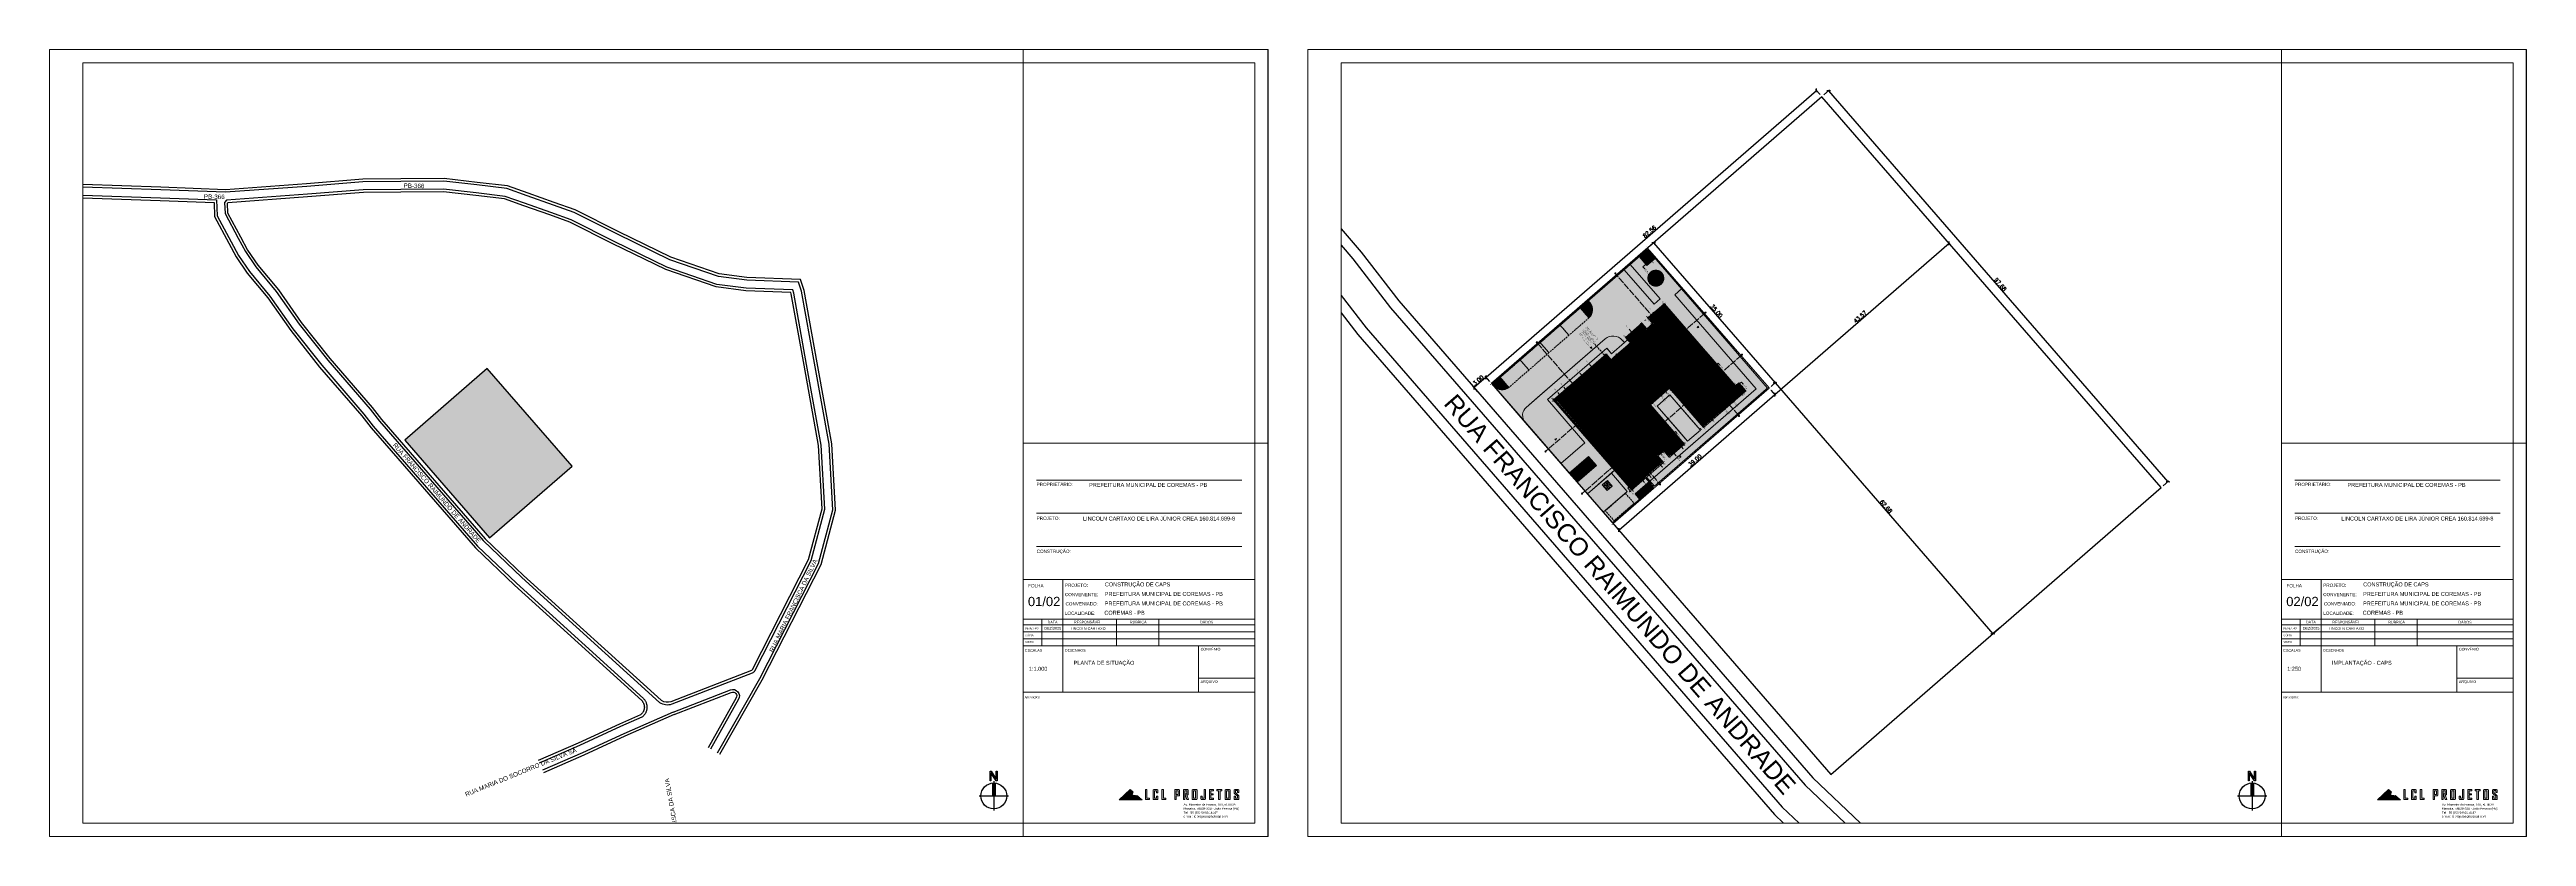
# Paper-space layout '01' of a CAD drawing. Extents: x 316 to 2186, y 0 to 594.
# The model-space entities are those that its viewports show. They can reach past a viewport. Long polylines and large blocks are cut down to what shows.
import ezdxf

# ---------------------------------------------------------------- set-up
doc = ezdxf.new("R2010")
doc.units = 0
doc.header["$LTSCALE"] = 2
doc.set_wipeout_variables(frame=1)
for name, pattern in [('Achse', [0.0023, 0, -0.0008, 0.0015, 0]), ('Dot & Dashed', [0.012, 0.01, -0.001, 0, -0.001]), ('Hidden Line', [0.003912, 0.002822, -0.00109]), ('Hidden Line (2)', [0.003912, 0.002822, -0.00109]), ('Wipeout_Contour', [1, 0, -1])]:
    doc.linetypes.add(name, pattern=pattern)
for name, color, linetype in [('. Vista 00', 250, 'Continuous'), ('01_PLANTA COBERTURA_5_COBERTURA-LINHAS.EXEC', 7, 'Continuous'), ('01_PLANTA COBERTURA_5_ESTRUTURA-COB.EST', 7, 'Continuous'), ('01_PLANTA COBERTURA_5_LAJES.EST', 7, 'Continuous'), ('01_PLANTA COBERTURA_5_PAREDE CONSTRUIR', 7, 'Continuous'), ('01_PLANTA COBERTURA_5_TERRENO.ARQ', 7, 'Continuous'), ('2', 2, 'Continuous'), ('4', 4, 'Continuous'), ('ARQ-COTAS', 7, 'Continuous'), ('D-LIMITES', 3, 'Continuous'), ('F-SC-SUPERFICIE', 7, 'Continuous')]:
    doc.layers.add(name, color=color, linetype=linetype)
for name, color, linetype, lineweight, true_color in [('01_PLANTA COBERTURA_5_0_Caneta_No__28', 7, 'Continuous', 20, 0xd0311a), ('01_PLANTA COBERTURA_5_COBERTURA-LINHAS.EXEC_Caneta_No__9', 7, 'Continuous', 5, 0x020202), ('01_PLANTA COBERTURA_5_COTAS IMPLANTAÇÃO.EXEC_Caneta_No__25', 7, 'Continuous', 13, 0x982312), ('01_PLANTA COBERTURA_5_ESTRUTURA-COB.EST_Caneta_No__13', 7, 'Continuous', 0, 0xaaaaaa), ('01_PLANTA COBERTURA_5_ESTRUTURA-COB.EST_Caneta_No__19', 7, 'Continuous', 0, 0xe9e9e9), ('01_PLANTA COBERTURA_5_ESTRUTURA-COB.EST_Caneta_No__9', 7, 'Continuous', 5, 0x020202), ('01_PLANTA COBERTURA_5_LAJES.EST_Caneta_No__18', 7, 'Continuous', 0, 0xdfdfdf), ('01_PLANTA COBERTURA_5_LAJES.EST_Caneta_No__19', 7, 'Continuous', 0, 0xe9e9e9), ('01_PLANTA COBERTURA_5_LAJES.EST_Caneta_No__25', 7, 'Continuous', 13, 0x982312), ('01_PLANTA COBERTURA_5_LAJES.EST_Caneta_No__97', 7, 'Continuous', 5, 0x6b6b6b), ('01_PLANTA COBERTURA_5_PILARES.EST_Caneta_No__18', 7, 'Continuous', 0, 0xdfdfdf)]:
    doc.layers.add(name, color=color, linetype=linetype, lineweight=lineweight, true_color=true_color)
for name, color, linetype, lineweight in [('01_PLANTA COBERTURA_5_0_Caneta_No__7', 7, 'Continuous', 13), ('01_PLANTA COBERTURA_5_COBERTURA-LINHAS.EXEC_Caneta_No__1', 7, 'Continuous', 35), ('01_PLANTA COBERTURA_5_COBERTURA-LINHAS.EXEC_Caneta_No__241', 7, 'Continuous', 13), ('01_PLANTA COBERTURA_5_COBERTURA-LINHAS.EXEC_Caneta_No__5', 7, 'Continuous', 15), ('01_PLANTA COBERTURA_5_ESTRUTURA-COB.EST_Caneta_No__1', 7, 'Continuous', 35), ('01_PLANTA COBERTURA_5_ESTRUTURA-COB.EST_Caneta_No__15', 9, 'Continuous', 0), ('01_PLANTA COBERTURA_5_ESTRUTURA-COB.EST_Caneta_No__241', 7, 'Continuous', 13), ('01_PLANTA COBERTURA_5_ESTRUTURA-COB.EST_Caneta_No__98', 7, 'Continuous', 0), ('01_PLANTA COBERTURA_5_LAJES.EST_Caneta_No__241', 7, 'Continuous', 13), ('01_PLANTA COBERTURA_5_LAJES.EST_Caneta_No__96', 252, 'Continuous', 0), ('01_PLANTA COBERTURA_5_LAJES.EST_Caneta_No__98', 7, 'Continuous', 0), ('01_PLANTA COBERTURA_5_LAJES.EST_Caneta_No__99', 7, 'Continuous', 20), ('01_PLANTA COBERTURA_5_PAREDE CONSTRUIR_Caneta_No__241', 7, 'Continuous', 13), ('01_PLANTA COBERTURA_5_PAREDE CONSTRUIR_Caneta_No__3', 7, 'Continuous', 25), ('01_PLANTA COBERTURA_5_PILARES.EST_Caneta_No__241', 7, 'Continuous', 13), ('01_PLANTA COBERTURA_5_PILARES.EST_Caneta_No__4', 7, 'Continuous', 20), ('01_PLANTA COBERTURA_5_TERRENO.ARQ_Caneta_No__241', 7, 'Continuous', 13), ('CURVAS MESTRAS', 200, 'Continuous', 0), ('Evandro', 7, 'Continuous', 0), ('Frente', 7, 'Continuous', 0), ('LOGO LCL', 40, 'Continuous', 0), ('SELO_EXTERNO', 7, 'Continuous', 0)]:
    doc.layers.add(name, color=color, linetype=linetype, lineweight=lineweight)
doc.styles.add('GENERATED_STYLE_1', font='arial.ttf')
doc.styles.add('GENERATED_STYLE_2', font='ARIALN.TTF')
doc.styles.add('ROMANS', font='ROMANS.shx')
doc.styles.get("Standard").update_dxf_attribs({"font": 'arial.ttf'})
doc.dimstyles.new('1-500', dxfattribs={"dimscale": 5, "dimtxt": 0.15, "dimasz": 0.1, "dimexe": 0.05, "dimexo": 0.1, "dimgap": 0.03, "dimtad": 1, "dimzin": 5, "dimdsep": 46, "dimtxsty": 'ROMANS', "dimblk": 'OBLIQUE', "dimcen": 0, "dimclrd": 256, "dimclre": 256, "dimclrt": 2, "dimadec": 0, "dimazin": 0, "dimtfac": 1, "dimtofl": 0, "dimtmove": 2, "dimatfit": 3, "dimldrblk": 'OBLIQUE', "dimfxl": 0.04, "dimtolj": 1, "dimtzin": 1, "dimarcsym": 0})
pattern_1 = [(45, (184.42084, -1352.0369), (-0.1909188, 0.1909188), [0, -0.18, 0, -0.27]), (110, (185.02084, -1352.0369), (0.253717, 0.09234544), [0, -0.132, 0, -0.228])]
pattern_2 = [(90, (184.42084, -1352.6369), (-0.1125, -7e-18), []), (90, (184.38334, -1352.6369), (-0.1125, -7e-18), [])]

# ---------------------------------------------------------------- blocks, each defined once
blk = doc.blocks.new('logo_LCL')
at = {"layer": 'LOGO LCL'}
h = blk.add_hatch(color=156, dxfattribs=at)
edge = h.paths.add_edge_path()
edge.add_spline(control_points=[(-77, 15.6), (-77, 15.6), (-77, 15.6), (-77, 15.6), (-77, 15.6), (-77, 15.6), (-71.9, 20.6), (-71.9, 20.6), (-71.9, 20.6), (-71.9, 20.6), (-72.6, 21.3), (-72.6, 21.3), (-72.6, 21.3), (-72.6, 21.3), (-79.5, 14.7), (-79.5, 14.7), (-79.5, 14.7), (-65.2, 14.7), (-65.2, 14.7)], knot_values=[0.428571, 0.428571, 0.428571, 0.428571, 0.5, 0.5, 0.5, 0.5001, 0.571429, 0.571429, 0.571429, 0.571529, 0.714286, 0.714286, 0.714286, 0.714386, 1, 1, 1, 1.142857, 1.142857, 1.142857, 1.142857], degree=3, periodic=0)
edge.add_spline(control_points=[(-65.2, 14.7), (-65.2, 14.7), (-65.2, 14.7), (-65.2, 14.7), (-65.2, 14.7), (-65.2, 14.7), (-66.2, 15.6), (-66.2, 15.6), (-66.2, 15.6), (-66.2, 15.6), (-77, 15.6), (-77, 15.6)], knot_values=[0.142857, 0.142857, 0.142857, 0.142857, 0.214286, 0.214286, 0.214286, 0.214386, 0.285714, 0.285714, 0.285714, 0.285815, 0.428571, 0.428571, 0.428571, 0.428571], degree=3, periodic=0)
h = blk.add_hatch(color=253, dxfattribs=at)
edge = h.paths.add_edge_path()
edge.add_spline(control_points=[(-71.9, 20.5), (-71.9, 20.5), (-71.9, 20.5), (-71.9, 20.5), (-71.9, 20.5), (-71.9, 20.5), (-72.6, 21.2), (-72.6, 21.2), (-72.6, 21.2), (-72.6, 21.2), (-79.5, 14.7), (-79.5, 14.7), (-79.5, 14.7), (-65.2, 14.7), (-65.2, 14.7)], knot_values=[0.571429, 0.571429, 0.571429, 0.571429, 0.642857, 0.642857, 0.642857, 0.642957, 0.714286, 0.714286, 0.714286, 0.714386, 1, 1, 1, 1.142857, 1.142857, 1.142857, 1.142857], degree=3, periodic=0)
edge.add_spline(control_points=[(-65.2, 14.7), (-65.2, 14.7), (-65.2, 14.7), (-65.2, 14.7), (-65.2, 14.7), (-65.2, 14.7), (-66.2, 15.6), (-66.2, 15.6), (-66.2, 15.6), (-66.2, 15.6), (-77, 15.6), (-77, 15.6)], knot_values=[0.142857, 0.142857, 0.142857, 0.142857, 0.214286, 0.214286, 0.214286, 0.214386, 0.285714, 0.285714, 0.285714, 0.285815, 0.428571, 0.428571, 0.428571, 0.428571], degree=3, periodic=0)
edge.add_spline(control_points=[(-77, 15.6), (-77, 15.6), (-77, 15.6), (-77, 15.6), (-77, 15.6), (-77, 15.6), (-71.9, 20.5), (-71.9, 20.5)], knot_values=[0.428571, 0.428571, 0.428571, 0.428571, 0.5, 0.5, 0.5, 0.5001, 0.571429, 0.571429, 0.571429, 0.571429], degree=3, periodic=0)
edge = h.paths.add_edge_path(flags=17)
edge.add_spline(control_points=[(-70.8, 19.6), (-70.8, 19.6), (-70.8, 19.6), (-70.8, 19.6), (-70.8, 19.6), (-71.6, 20.3), (-71.6, 20.3), (-71.6, 20.3), (-71.6, 20.3), (-76.2, 15.9), (-76.2, 15.9), (-76.2, 15.9), (-66.6, 15.9), (-66.6, 15.9), (-66.6, 15.9), (-66.6, 15.9), (-68.4, 17.5), (-68.4, 17.5), (-68.4, 17.5), (-68.4, 17.5), (-68.9, 17.1), (-68.9, 17.1), (-68.9, 17.1), (-68.9, 17.1), (-68.9, 17.1), (-68.9, 17.1)], knot_values=[0.636364, 0.636364, 0.636364, 0.636364, 0.681818, 0.681818, 0.681818, 0.727273, 0.727273, 0.727273, 0.727373, 0.818182, 0.818182, 0.818182, 1, 1, 1, 1.0001, 1.090909, 1.090909, 1.090909, 1.091009, 1.136364, 1.136364, 1.136364, 1.136464, 1.181818, 1.181818, 1.181818, 1.181818], degree=3, periodic=0)
edge.add_spline(control_points=[(-68.9, 17.1), (-68.9, 17.1), (-68.3, 16.6), (-68.3, 16.6), (-68.3, 16.6), (-68.3, 16.6), (-68.3, 16.6), (-68.3, 16.6)], knot_values=[0.545455, 0.545455, 0.545455, 0.545455, 0.590909, 0.590909, 0.590909, 0.591009, 0.636364, 0.636364, 0.636364, 0.636364], degree=3, periodic=0)
edge.add_spline(control_points=[(-68.3, 16.6), (-68.3, 16.6), (-74.1, 16.6), (-74.1, 16.6), (-74.1, 16.6), (-74.1, 16.6), (-71.3, 19.3), (-71.3, 19.3), (-71.3, 19.3), (-71.3, 19.3), (-71.3, 19.3), (-71.3, 19.3)], knot_values=[0.363636, 0.363636, 0.363636, 0.363636, 0.454545, 0.454545, 0.454545, 0.454646, 0.5, 0.5, 0.5, 0.5001, 0.545455, 0.545455, 0.545455, 0.545455], degree=3, periodic=0)
edge.add_spline(control_points=[(-71.3, 19.3), (-71.3, 19.3), (-71.2, 19.1), (-71.2, 19.1), (-71.2, 19.1), (-71.2, 19.1), (-71.2, 19.1), (-71.2, 19.1)], knot_values=[0.272727, 0.272727, 0.272727, 0.272727, 0.318182, 0.318182, 0.318182, 0.318282, 0.363636, 0.363636, 0.363636, 0.363636], degree=3, periodic=0)
edge.add_spline(control_points=[(-71.2, 19.1), (-71.2, 19.1), (-70.8, 19.6), (-70.8, 19.6), (-70.8, 19.6)], knot_values=[0.181818, 0.181818, 0.181818, 0.181818, 0.227273, 0.272727, 0.272727, 0.272727, 0.272727], degree=3, periodic=0)
edge = h.paths.add_edge_path(flags=16)
edge.add_spline(control_points=[(-72.1, 17.3), (-72.1, 17.3), (-70.9, 18.5), (-70.9, 18.5), (-70.9, 18.5), (-70.9, 18.5), (-70.9, 18.5), (-70.9, 18.5)], knot_values=[0.285714, 0.285714, 0.285714, 0.285714, 0.357143, 0.357143, 0.357143, 0.357243, 0.428571, 0.428571, 0.428571, 0.428571], degree=3, periodic=0)
edge.add_spline(control_points=[(-70.9, 18.5), (-70.9, 18.5), (-71.3, 18.9), (-71.3, 18.9), (-71.3, 18.9), (-71.3, 18.9), (-73.4, 16.8), (-73.4, 16.8), (-73.4, 16.8), (-69, 16.8), (-69, 16.8), (-69, 16.8), (-69, 16.8), (-69, 16.8), (-69, 16.8)], knot_values=[0.714286, 0.714286, 0.714286, 0.714286, 0.857143, 0.857143, 0.857143, 0.857243, 1, 1, 1, 1.142857, 1.142857, 1.142857, 1.142957, 1.285714, 1.285714, 1.285714, 1.285714], degree=3, periodic=0)
edge.add_spline(control_points=[(-69, 16.8), (-69, 16.8), (-69.5, 17.3), (-69.5, 17.3), (-69.5, 17.3), (-69.5, 17.3), (-72.1, 17.3), (-72.1, 17.3), (-72.1, 17.3), (-72.1, 17.3), (-72.1, 17.3), (-72.1, 17.3)], knot_values=[0.428571, 0.428571, 0.428571, 0.428571, 0.571429, 0.571429, 0.571429, 0.571529, 0.642857, 0.642857, 0.642857, 0.642957, 0.714286, 0.714286, 0.714286, 0.714286], degree=3, periodic=0)
h = blk.add_hatch(color=155, dxfattribs=at)
edge = h.paths.add_edge_path()
edge.add_spline(control_points=[(-71.3, 19.3), (-71.3, 19.3), (-71.2, 19.2), (-71.2, 19.2), (-71.2, 19.2), (-71.2, 19.2), (-71.2, 19.2), (-71.2, 19.2)], knot_values=[0.272727, 0.272727, 0.272727, 0.272727, 0.318182, 0.318182, 0.318182, 0.318282, 0.363636, 0.363636, 0.363636, 0.363636], degree=3, periodic=0)
edge.add_spline(control_points=[(-71.2, 19.2), (-71.2, 19.2), (-70.8, 19.6), (-70.8, 19.6), (-70.8, 19.6), (-70.8, 19.6), (-70.8, 19.6), (-70.8, 19.6)], knot_values=[0.181818, 0.181818, 0.181818, 0.181818, 0.227273, 0.227273, 0.227273, 0.227373, 0.272727, 0.272727, 0.272727, 0.272727], degree=3, periodic=0)
edge.add_spline(control_points=[(-70.8, 19.6), (-70.8, 19.6), (-71.6, 20.4), (-71.6, 20.4), (-71.6, 20.4), (-71.6, 20.4), (-76.2, 15.9), (-76.2, 15.9), (-76.2, 15.9), (-66.6, 15.9), (-66.6, 15.9), (-66.6, 15.9), (-66.6, 15.9), (-68.4, 17.5), (-68.4, 17.5), (-68.4, 17.5), (-68.4, 17.5), (-68.9, 17.2), (-68.9, 17.2), (-68.9, 17.2), (-68.9, 17.2), (-68.3, 16.6), (-68.3, 16.6), (-68.3, 16.6), (-68.3, 16.6), (-68.3, 16.6), (-68.3, 16.6)], knot_values=[0.545455, 0.545455, 0.545455, 0.545455, 0.636364, 0.636364, 0.636364, 0.636464, 0.727273, 0.727273, 0.727273, 0.909091, 0.909091, 0.909091, 0.909191, 1, 1, 1, 1.0001, 1.090909, 1.090909, 1.090909, 1.091009, 1.136364, 1.136364, 1.136364, 1.136464, 1.181818, 1.181818, 1.181818, 1.181818], degree=3, periodic=0)
edge.add_spline(control_points=[(-68.3, 16.6), (-68.3, 16.6), (-74.1, 16.6), (-74.1, 16.6), (-74.1, 16.6), (-74.1, 16.6), (-74.1, 16.6), (-74.1, 16.6)], knot_values=[0.454545, 0.454545, 0.454545, 0.454545, 0.5, 0.5, 0.5, 0.5001, 0.545455, 0.545455, 0.545455, 0.545455], degree=3, periodic=0)
edge.add_spline(control_points=[(-74.1, 16.6), (-74.1, 16.6), (-71.3, 19.3), (-71.3, 19.3), (-71.3, 19.3), (-71.3, 19.3), (-71.3, 19.3), (-71.3, 19.3)], knot_values=[0.363636, 0.363636, 0.363636, 0.363636, 0.409091, 0.409091, 0.409091, 0.409191, 0.454545, 0.454545, 0.454545, 0.454545], degree=3, periodic=0)
h = blk.add_hatch(color=252, dxfattribs=at)
edge = h.paths.add_edge_path()
edge.add_spline(control_points=[(-70.9, 18.6), (-70.9, 18.6), (-71.3, 19), (-71.3, 19), (-71.3, 19), (-71.3, 19), (-73.4, 16.9), (-73.4, 16.9), (-73.4, 16.9), (-69, 16.9), (-69, 16.9), (-69, 16.9), (-69, 16.9), (-69, 16.9), (-69, 16.9)], knot_values=[0.714286, 0.714286, 0.714286, 0.714286, 0.857143, 0.857143, 0.857143, 0.857243, 1, 1, 1, 1.142857, 1.142857, 1.142857, 1.142957, 1.285714, 1.285714, 1.285714, 1.285714], degree=3, periodic=0)
edge.add_spline(control_points=[(-69, 16.9), (-69, 16.9), (-69.5, 17.4), (-69.5, 17.4), (-69.5, 17.4), (-69.5, 17.4), (-72.1, 17.4), (-72.1, 17.4), (-72.1, 17.4), (-72.1, 17.4), (-72.1, 17.4), (-72.1, 17.4)], knot_values=[0.428571, 0.428571, 0.428571, 0.428571, 0.571429, 0.571429, 0.571429, 0.571529, 0.642857, 0.642857, 0.642857, 0.642957, 0.714286, 0.714286, 0.714286, 0.714286], degree=3, periodic=0)
edge.add_spline(control_points=[(-72.1, 17.4), (-72.1, 17.4), (-70.9, 18.6), (-70.9, 18.6), (-70.9, 18.6), (-70.9, 18.6), (-70.9, 18.6), (-70.9, 18.6)], knot_values=[0.285714, 0.285714, 0.285714, 0.285714, 0.357143, 0.357143, 0.357143, 0.357243, 0.428571, 0.428571, 0.428571, 0.428571], degree=3, periodic=0)
h = blk.add_hatch(color=157, dxfattribs=at)
edge = h.paths.add_edge_path()
edge.add_spline(control_points=[(-62.1, 15.8), (-62.1, 15.8), (-62.1, 21.2), (-62.1, 21.2), (-62.1, 21.2), (-62.1, 21.2), (-62.1, 21.2), (-62.1, 21.2)], knot_values=[0.428571, 0.428571, 0.428571, 0.428571, 0.5, 0.5, 0.5, 0.5001, 0.571429, 0.571429, 0.571429, 0.571429], degree=3, periodic=0)
edge.add_spline(control_points=[(-62.1, 21.2), (-62.1, 21.2), (-63.1, 21.2), (-63.1, 21.2), (-63.1, 21.2), (-63.1, 21.2), (-63.1, 21.2), (-63.1, 21.2)], knot_values=[0.285714, 0.285714, 0.285714, 0.285714, 0.357143, 0.357143, 0.357143, 0.357243, 0.428571, 0.428571, 0.428571, 0.428571], degree=3, periodic=0)
edge.add_spline(control_points=[(-63.1, 21.2), (-63.1, 21.2), (-63.1, 14.9), (-63.1, 14.9), (-63.1, 14.9), (-63.1, 14.9), (-63.1, 14.9), (-63.1, 14.9)], knot_values=[0.142857, 0.142857, 0.142857, 0.142857, 0.214286, 0.214286, 0.214286, 0.214386, 0.285714, 0.285714, 0.285714, 0.285714], degree=3, periodic=0)
edge.add_spline(control_points=[(-63.1, 14.9), (-63.1, 14.9), (-60.6, 14.9), (-60.6, 14.9), (-60.6, 14.9), (-60.6, 15.8), (-60.6, 15.8), (-60.6, 15.8), (-60.6, 15.8), (-62.1, 15.8), (-62.1, 15.8), (-62.1, 15.8), (-62.1, 15.8), (-62.1, 15.8), (-62.1, 15.8)], knot_values=[0.571429, 0.571429, 0.571429, 0.571429, 0.714286, 0.714286, 0.714286, 1, 1, 1, 1.0001, 1.071429, 1.071429, 1.071429, 1.071529, 1.142857, 1.142857, 1.142857, 1.142857], degree=3, periodic=0)
edge = h.paths.add_edge_path()
edge.add_spline(control_points=[(-58.3, 20.8), (-58.3, 20.8), (-58.3, 20.8), (-58.3, 20.8), (-58.3, 20.8), (-58.3, 20.8), (-58.3, 15.4), (-58.3, 15.4)], knot_values=[0.176471, 0.176471, 0.176471, 0.176471, 0.205883, 0.205883, 0.205883, 0.205983, 0.235295, 0.235295, 0.235295, 0.235295], degree=3, periodic=0)
edge.add_spline(control_points=[(-58.3, 15.4), (-58.3, 15.4), (-58.3, 15.4), (-58.3, 15.4), (-58.3, 15.4), (-58.3, 15.1), (-58.2, 14.9), (-57.8, 14.9)], knot_values=[0.117648, 0.117648, 0.117648, 0.117648, 0.14706, 0.14706, 0.14706, 0.14716, 0.176471, 0.176471, 0.176471, 0.176471], degree=3, periodic=0)
edge.add_spline(control_points=[(-57.8, 14.9), (-57.8, 14.9), (-57.8, 14.9), (-57.8, 14.9), (-57.8, 14.9), (-57.8, 14.9), (-55.7, 14.9), (-55.7, 14.9)], knot_values=[0.058824, 0.058824, 0.058824, 0.058824, 0.088236, 0.088236, 0.088236, 0.088336, 0.117648, 0.117648, 0.117648, 0.117648], degree=3, periodic=0)
edge.add_spline(control_points=[(-55.7, 14.9), (-55.7, 14.9), (-55.7, 14.9), (-55.7, 14.9), (-55.7, 14.9), (-55.4, 14.9), (-55.2, 15.1), (-55.2, 15.4)], knot_values=[0, 0, 0, 0, 0.029412, 0.029412, 0.029412, 0.029512, 0.058824, 0.058824, 0.058824, 0.058824], degree=3, periodic=0)
edge.add_spline(control_points=[(-55.2, 15.4), (-55.2, 15.4), (-55.2, 17.1), (-55.2, 17.1), (-55.2, 17.1), (-55.2, 17.1), (-56.2, 17.1), (-56.2, 17.1), (-56.2, 17.1), (-56.2, 17.1), (-56.2, 15.8), (-56.2, 15.8), (-56.2, 15.8), (-56.2, 15.8), (-57.4, 15.8), (-57.4, 15.8), (-57.4, 15.8), (-57.4, 15.8), (-57.4, 20.4), (-57.4, 20.4), (-57.4, 20.4), (-57.4, 20.4), (-56.2, 20.4), (-56.2, 20.4), (-56.2, 20.4), (-56.2, 20.4), (-56.2, 19.2), (-56.2, 19.2), (-56.2, 19.2), (-56.2, 19.2), (-55.2, 19.2), (-55.2, 19.2), (-55.2, 19.2), (-55.2, 19.2), (-55.2, 20.8), (-55.2, 20.8)], knot_values=[0.411771, 0.411771, 0.411771, 0.411771, 0.529418, 0.529418, 0.529418, 0.529518, 0.588241, 0.588241, 0.588241, 0.588341, 0.647065, 0.647065, 0.647065, 0.647165, 0.705888, 0.705888, 0.705888, 0.705988, 0.764712, 0.764712, 0.764712, 0.764812, 0.823535, 0.823535, 0.823535, 0.823636, 0.882359, 0.882359, 0.882359, 0.882459, 0.941182, 0.941182, 0.941182, 0.941283, 1, 1, 1, 1], degree=3, periodic=0)
edge.add_spline(control_points=[(-55.2, 20.8), (-55.2, 20.8), (-55.2, 20.8), (-55.2, 20.8), (-55.2, 20.8), (-55.2, 21.1), (-55.4, 21.2), (-55.7, 21.2)], knot_values=[0.352942, 0.352942, 0.352942, 0.352942, 0.382359, 0.382359, 0.382359, 0.382459, 0.411771, 0.411771, 0.411771, 0.411771], degree=3, periodic=0)
edge.add_spline(control_points=[(-55.7, 21.2), (-55.7, 21.2), (-55.7, 21.2), (-55.7, 21.2), (-55.7, 21.2), (-55.7, 21.2), (-57.8, 21.2), (-57.8, 21.2)], knot_values=[0.294118, 0.294118, 0.294118, 0.294118, 0.32353, 0.32353, 0.32353, 0.32363, 0.352942, 0.352942, 0.352942, 0.352942], degree=3, periodic=0)
edge.add_spline(control_points=[(-57.8, 21.2), (-57.8, 21.2), (-57.8, 21.2), (-57.8, 21.2), (-57.8, 21.2), (-58.2, 21.2), (-58.3, 21.1), (-58.3, 20.8)], knot_values=[0.235295, 0.235295, 0.235295, 0.235295, 0.264707, 0.264707, 0.264707, 0.264807, 0.294118, 0.294118, 0.294118, 0.294118], degree=3, periodic=0)
edge = h.paths.add_edge_path()
edge.add_spline(control_points=[(-51.8, 15.8), (-51.8, 15.8), (-51.8, 21.2), (-51.8, 21.2), (-51.8, 21.2), (-51.8, 21.2), (-51.8, 21.2), (-51.8, 21.2)], knot_values=[0.428571, 0.428571, 0.428571, 0.428571, 0.5, 0.5, 0.5, 0.5001, 0.571429, 0.571429, 0.571429, 0.571429], degree=3, periodic=0)
edge.add_spline(control_points=[(-51.8, 21.2), (-51.8, 21.2), (-52.8, 21.2), (-52.8, 21.2), (-52.8, 21.2), (-52.8, 21.2), (-52.8, 21.2), (-52.8, 21.2)], knot_values=[0.285714, 0.285714, 0.285714, 0.285714, 0.357143, 0.357143, 0.357143, 0.357243, 0.428571, 0.428571, 0.428571, 0.428571], degree=3, periodic=0)
edge.add_spline(control_points=[(-52.8, 21.2), (-52.8, 21.2), (-52.8, 14.9), (-52.8, 14.9), (-52.8, 14.9), (-52.8, 14.9), (-52.8, 14.9), (-52.8, 14.9)], knot_values=[0.142857, 0.142857, 0.142857, 0.142857, 0.214286, 0.214286, 0.214286, 0.214386, 0.285714, 0.285714, 0.285714, 0.285714], degree=3, periodic=0)
edge.add_spline(control_points=[(-52.8, 14.9), (-52.8, 14.9), (-50.3, 14.9), (-50.3, 14.9), (-50.3, 14.9), (-50.3, 15.8), (-50.3, 15.8), (-50.3, 15.8), (-50.3, 15.8), (-51.8, 15.8), (-51.8, 15.8), (-51.8, 15.8), (-51.8, 15.8), (-51.8, 15.8), (-51.8, 15.8)], knot_values=[0.571429, 0.571429, 0.571429, 0.571429, 0.714286, 0.714286, 0.714286, 1, 1, 1, 1.0001, 1.071429, 1.071429, 1.071429, 1.071529, 1.142857, 1.142857, 1.142857, 1.142857], degree=3, periodic=0)
edge = h.paths.add_edge_path()
edge.add_spline(control_points=[(-44.6, 21.2), (-44.6, 21.2), (-44.6, 21.2), (-44.6, 21.2), (-44.6, 21.2), (-44.6, 21.2), (-44.6, 14.9), (-44.6, 14.9)], knot_values=[0.444446, 0.444446, 0.444446, 0.444446, 0.500002, 0.500002, 0.500002, 0.500102, 0.555557, 0.555557, 0.555557, 0.555557], degree=3, periodic=0)
edge.add_spline(control_points=[(-44.6, 14.9), (-44.6, 14.9), (-44.6, 14.9), (-44.6, 14.9), (-44.6, 14.9), (-44.6, 14.9), (-43.7, 14.9), (-43.7, 14.9)], knot_values=[0.333334, 0.333334, 0.333334, 0.333334, 0.388891, 0.388891, 0.388891, 0.388991, 0.444446, 0.444446, 0.444446, 0.444446], degree=3, periodic=0)
edge.add_spline(control_points=[(-43.7, 14.9), (-43.7, 14.9), (-43.7, 14.9), (-43.7, 14.9), (-43.7, 14.9), (-43.7, 14.9), (-43.7, 17.2), (-43.7, 17.2)], knot_values=[0.222223, 0.222223, 0.222223, 0.222223, 0.27778, 0.27778, 0.27778, 0.27788, 0.333334, 0.333334, 0.333334, 0.333334], degree=3, periodic=0)
edge.add_spline(control_points=[(-43.7, 17.2), (-43.7, 17.2), (-43.7, 17.2), (-43.7, 17.2), (-43.7, 17.2), (-43.7, 17.2), (-42.1, 17.2), (-42.1, 17.2)], knot_values=[0.111112, 0.111112, 0.111112, 0.111112, 0.166668, 0.166668, 0.166668, 0.166768, 0.222223, 0.222223, 0.222223, 0.222223], degree=3, periodic=0)
edge.add_spline(control_points=[(-42.1, 17.2), (-42.1, 17.2), (-42.1, 17.2), (-42.1, 17.2), (-42.1, 17.2), (-41.8, 17.2), (-41.6, 17.4), (-41.6, 17.7)], knot_values=[0, 0, 0, 0, 0.055557, 0.055557, 0.055557, 0.055657, 0.111112, 0.111112, 0.111112, 0.111112], degree=3, periodic=0)
edge.add_spline(control_points=[(-41.6, 17.7), (-41.6, 17.7), (-41.6, 20.8), (-41.6, 20.8)], knot_values=[0.77778, 0.77778, 0.77778, 0.77778, 1, 1, 1, 1], degree=3, periodic=0)
edge.add_spline(control_points=[(-41.6, 20.8), (-41.6, 20.8), (-41.6, 20.8), (-41.6, 20.8), (-41.6, 20.8), (-41.6, 21.1), (-41.8, 21.2), (-42.1, 21.2)], knot_values=[0.666668, 0.666668, 0.666668, 0.666668, 0.722225, 0.722225, 0.722225, 0.722325, 0.77778, 0.77778, 0.77778, 0.77778], degree=3, periodic=0)
edge.add_spline(control_points=[(-42.1, 21.2), (-42.1, 21.2), (-42.1, 21.2), (-42.1, 21.2), (-42.1, 21.2), (-42.1, 21.2), (-44.6, 21.2), (-44.6, 21.2)], knot_values=[0.555557, 0.555557, 0.555557, 0.555557, 0.611113, 0.611113, 0.611113, 0.611213, 0.666668, 0.666668, 0.666668, 0.666668], degree=3, periodic=0)
edge = h.paths.add_edge_path(flags=16)
edge.add_spline(control_points=[(-42.5, 20.4), (-42.5, 20.4), (-42.5, 18), (-42.5, 18), (-42.5, 18), (-43.7, 18), (-43.7, 18), (-43.7, 18), (-43.7, 18), (-43.7, 20.4), (-43.7, 20.4), (-43.7, 20.4), (-43.7, 20.4), (-43.7, 20.4), (-43.7, 20.4)], knot_values=[0.4, 0.4, 0.4, 0.4, 0.6, 0.6, 0.6, 1, 1, 1, 1.0001, 1.1, 1.1, 1.1, 1.1001, 1.2, 1.2, 1.2, 1.2], degree=3, periodic=0)
edge.add_spline(control_points=[(-43.7, 20.4), (-43.7, 20.4), (-42.5, 20.4), (-42.5, 20.4), (-42.5, 20.4), (-42.5, 20.4), (-42.5, 20.4), (-42.5, 20.4)], knot_values=[0.2, 0.2, 0.2, 0.2, 0.3, 0.3, 0.3, 0.3001, 0.4, 0.4, 0.4, 0.4], degree=3, periodic=0)
edge = h.paths.add_edge_path()
edge.add_spline(control_points=[(-39.2, 21.2), (-39.2, 21.2), (-39.2, 21.2), (-39.2, 21.2), (-39.2, 21.2), (-39.2, 21.2), (-39.2, 14.9), (-39.2, 14.9)], knot_values=[0.500001, 0.500001, 0.500001, 0.500001, 0.531251, 0.531251, 0.531251, 0.531351, 0.562501, 0.562501, 0.562501, 0.562501], degree=3, periodic=0)
edge.add_spline(control_points=[(-39.2, 14.9), (-39.2, 14.9), (-39.2, 14.9), (-39.2, 14.9), (-39.2, 14.9), (-39.2, 14.9), (-38.3, 14.9), (-38.3, 14.9)], knot_values=[0.437501, 0.437501, 0.437501, 0.437501, 0.468751, 0.468751, 0.468751, 0.468851, 0.500001, 0.500001, 0.500001, 0.500001], degree=3, periodic=0)
edge.add_spline(control_points=[(-38.3, 14.9), (-38.3, 14.9), (-38.3, 14.9), (-38.3, 14.9), (-38.3, 14.9), (-38.3, 14.9), (-38.3, 20.4), (-38.3, 20.4)], knot_values=[0.375001, 0.375001, 0.375001, 0.375001, 0.406251, 0.406251, 0.406251, 0.406351, 0.437501, 0.437501, 0.437501, 0.437501], degree=3, periodic=0)
edge.add_spline(control_points=[(-38.3, 20.4), (-38.3, 20.4), (-38.3, 20.4), (-38.3, 20.4), (-38.3, 20.4), (-38.3, 20.4), (-37.1, 20.4), (-37.1, 20.4)], knot_values=[0.312501, 0.312501, 0.312501, 0.312501, 0.343751, 0.343751, 0.343751, 0.343851, 0.375001, 0.375001, 0.375001, 0.375001], degree=3, periodic=0)
edge.add_spline(control_points=[(-37.1, 20.4), (-37.1, 20.4), (-37.1, 20.4), (-37.1, 20.4), (-37.1, 20.4), (-37.1, 20.4), (-37.1, 18.4), (-37.1, 18.4)], knot_values=[0.250001, 0.250001, 0.250001, 0.250001, 0.281251, 0.281251, 0.281251, 0.281351, 0.312501, 0.312501, 0.312501, 0.312501], degree=3, periodic=0)
edge.add_spline(control_points=[(-37.1, 18.4), (-37.1, 18.4), (-37.1, 18.4), (-37.1, 18.4), (-37.1, 18.4), (-37.1, 18.4), (-38, 18.4), (-38, 18.4)], knot_values=[0.187501, 0.187501, 0.187501, 0.187501, 0.218751, 0.218751, 0.218751, 0.218851, 0.250001, 0.250001, 0.250001, 0.250001], degree=3, periodic=0)
edge.add_spline(control_points=[(-38, 18.4), (-38, 18.4), (-38, 18.4), (-38, 18.4), (-38, 18.4), (-38, 18.1), (-38, 17.9), (-38, 17.9)], knot_values=[0.125001, 0.125001, 0.125001, 0.125001, 0.156251, 0.156251, 0.156251, 0.156351, 0.187501, 0.187501, 0.187501, 0.187501], degree=3, periodic=0)
edge.add_spline(control_points=[(-38, 17.9), (-38, 17.9), (-38, 17.9), (-38, 17.9), (-38, 17.9), (-38, 17.9), (-37, 14.9), (-37, 14.9)], knot_values=[0.062501, 0.062501, 0.062501, 0.062501, 0.093751, 0.093751, 0.093751, 0.093851, 0.125001, 0.125001, 0.125001, 0.125001], degree=3, periodic=0)
edge.add_spline(control_points=[(-37, 14.9), (-37, 14.9), (-37, 14.9), (-37, 14.9), (-37, 14.9), (-37, 14.9), (-36.7, 14.9), (-36.5, 14.9)], knot_values=[0.03125, 0.03125, 0.03125, 0.03125, 0.046876, 0.046876, 0.046876, 0.046976, 0.062501, 0.062501, 0.062501, 0.062501], degree=3, periodic=0)
edge.add_spline(control_points=[(-36.5, 14.9), (-36.2, 14.9), (-36, 14.9), (-36, 14.9), (-36, 14.9), (-37, 17.8), (-37, 17.8)], knot_values=[0.875001, 0.875001, 0.875001, 0.875001, 0.906251, 0.906251, 0.906251, 1.03125, 1.03125, 1.03125, 1.03125], degree=3, periodic=0)
edge.add_spline(control_points=[(-37, 17.8), (-37, 17.8), (-37, 17.8), (-37, 17.8), (-37, 17.8), (-36.7, 17.8), (-36.5, 17.8), (-36.4, 17.9)], knot_values=[0.812501, 0.812501, 0.812501, 0.812501, 0.843752, 0.843752, 0.843752, 0.843852, 0.875001, 0.875001, 0.875001, 0.875001], degree=3, periodic=0)
edge.add_spline(control_points=[(-36.4, 17.9), (-36.4, 17.9), (-36.4, 17.9), (-36.4, 17.9), (-36.4, 17.9), (-36.2, 17.9), (-36.2, 18.1), (-36.2, 18.3)], knot_values=[0.750001, 0.750001, 0.750001, 0.750001, 0.781251, 0.781251, 0.781251, 0.781351, 0.812501, 0.812501, 0.812501, 0.812501], degree=3, periodic=0)
edge.add_spline(control_points=[(-36.2, 18.3), (-36.2, 18.3), (-36.2, 18.3), (-36.2, 18.3), (-36.2, 18.3), (-36.2, 18.3), (-36.2, 20.8), (-36.2, 20.8)], knot_values=[0.687501, 0.687501, 0.687501, 0.687501, 0.718751, 0.718751, 0.718751, 0.718851, 0.750001, 0.750001, 0.750001, 0.750001], degree=3, periodic=0)
edge.add_spline(control_points=[(-36.2, 20.8), (-36.2, 20.8), (-36.2, 20.8), (-36.2, 20.8), (-36.2, 20.8), (-36.2, 21.1), (-36.3, 21.2), (-36.7, 21.2)], knot_values=[0.625001, 0.625001, 0.625001, 0.625001, 0.656251, 0.656251, 0.656251, 0.656351, 0.687501, 0.687501, 0.687501, 0.687501], degree=3, periodic=0)
edge.add_spline(control_points=[(-36.7, 21.2), (-36.7, 21.2), (-36.7, 21.2), (-36.7, 21.2), (-36.7, 21.2), (-36.7, 21.2), (-39.2, 21.2), (-39.2, 21.2)], knot_values=[0.562501, 0.562501, 0.562501, 0.562501, 0.593751, 0.593751, 0.593751, 0.593851, 0.625001, 0.625001, 0.625001, 0.625001], degree=3, periodic=0)
edge = h.paths.add_edge_path()
edge.add_spline(control_points=[(-33.7, 20.8), (-33.7, 20.8), (-33.7, 20.8), (-33.7, 20.8), (-33.7, 20.8), (-33.7, 20.8), (-33.7, 15.4), (-33.7, 15.4)], knot_values=[0.333334, 0.333334, 0.333334, 0.333334, 0.388891, 0.388891, 0.388891, 0.388991, 0.444446, 0.444446, 0.444446, 0.444446], degree=3, periodic=0)
edge.add_spline(control_points=[(-33.7, 15.4), (-33.7, 15.4), (-33.7, 15.4), (-33.7, 15.4), (-33.7, 15.4), (-33.7, 15.1), (-33.6, 14.9), (-33.2, 14.9)], knot_values=[0.222223, 0.222223, 0.222223, 0.222223, 0.27778, 0.27778, 0.27778, 0.27788, 0.333334, 0.333334, 0.333334, 0.333334], degree=3, periodic=0)
edge.add_spline(control_points=[(-33.2, 14.9), (-33.2, 14.9), (-33.2, 14.9), (-33.2, 14.9), (-33.2, 14.9), (-33.2, 14.9), (-31, 14.9), (-31, 14.9)], knot_values=[0.111112, 0.111112, 0.111112, 0.111112, 0.166668, 0.166668, 0.166668, 0.166768, 0.222223, 0.222223, 0.222223, 0.222223], degree=3, periodic=0)
edge.add_spline(control_points=[(-31, 14.9), (-31, 14.9), (-31, 14.9), (-31, 14.9), (-31, 14.9), (-30.7, 14.9), (-30.5, 15.1), (-30.5, 15.4)], knot_values=[0, 0, 0, 0, 0.055557, 0.055557, 0.055557, 0.055657, 0.111112, 0.111112, 0.111112, 0.111112], degree=3, periodic=0)
edge.add_spline(control_points=[(-30.5, 15.4), (-30.5, 15.4), (-30.5, 20.8), (-30.5, 20.8)], knot_values=[0.77778, 0.77778, 0.77778, 0.77778, 1, 1, 1, 1], degree=3, periodic=0)
edge.add_spline(control_points=[(-30.5, 20.8), (-30.5, 20.8), (-30.5, 20.8), (-30.5, 20.8), (-30.5, 20.8), (-30.5, 21.1), (-30.7, 21.2), (-31, 21.2)], knot_values=[0.666668, 0.666668, 0.666668, 0.666668, 0.722225, 0.722225, 0.722225, 0.722325, 0.77778, 0.77778, 0.77778, 0.77778], degree=3, periodic=0)
edge.add_spline(control_points=[(-31, 21.2), (-31, 21.2), (-31, 21.2), (-31, 21.2), (-31, 21.2), (-31, 21.2), (-33.2, 21.2), (-33.2, 21.2)], knot_values=[0.555557, 0.555557, 0.555557, 0.555557, 0.611113, 0.611113, 0.611113, 0.611213, 0.666668, 0.666668, 0.666668, 0.666668], degree=3, periodic=0)
edge.add_spline(control_points=[(-33.2, 21.2), (-33.2, 21.2), (-33.2, 21.2), (-33.2, 21.2), (-33.2, 21.2), (-33.6, 21.2), (-33.7, 21.1), (-33.7, 20.8)], knot_values=[0.444446, 0.444446, 0.444446, 0.444446, 0.500002, 0.500002, 0.500002, 0.500102, 0.555557, 0.555557, 0.555557, 0.555557], degree=3, periodic=0)
edge = h.paths.add_edge_path(flags=16)
edge.add_spline(control_points=[(-31.5, 20.4), (-31.5, 20.4), (-31.5, 15.8), (-31.5, 15.8), (-31.5, 15.8), (-32.8, 15.8), (-32.8, 15.8), (-32.8, 15.8), (-32.8, 15.8), (-32.8, 20.4), (-32.8, 20.4), (-32.8, 20.4), (-32.8, 20.4), (-32.8, 20.4), (-32.8, 20.4)], knot_values=[0.4, 0.4, 0.4, 0.4, 0.6, 0.6, 0.6, 1, 1, 1, 1.0001, 1.1, 1.1, 1.1, 1.1001, 1.2, 1.2, 1.2, 1.2], degree=3, periodic=0)
edge.add_spline(control_points=[(-32.8, 20.4), (-32.8, 20.4), (-31.5, 20.4), (-31.5, 20.4), (-31.5, 20.4), (-31.5, 20.4), (-31.5, 20.4), (-31.5, 20.4)], knot_values=[0.2, 0.2, 0.2, 0.2, 0.3, 0.3, 0.3, 0.3001, 0.4, 0.4, 0.4, 0.4], degree=3, periodic=0)
edge = h.paths.add_edge_path()
edge.add_spline(control_points=[(-25.3, 15.4), (-25.3, 15.4), (-25.3, 21.2), (-25.3, 21.2), (-25.3, 21.2), (-25.3, 21.2), (-26.2, 21.2), (-26.2, 21.2), (-26.2, 21.2), (-26.2, 21.2), (-26.2, 15.8), (-26.2, 15.8), (-26.2, 15.8), (-26.2, 15.8), (-27.3, 15.8), (-27.3, 15.8), (-27.3, 15.8), (-27.3, 15.8), (-27.3, 17.1), (-27.3, 17.1), (-27.3, 17.1), (-27.3, 17.1), (-28.2, 17.1), (-28.2, 17.1), (-28.2, 17.1), (-28.2, 17.1), (-28.2, 15.4), (-28.2, 15.4)], knot_values=[0.272735, 0.272735, 0.272735, 0.272735, 0.454553, 0.454553, 0.454553, 0.454653, 0.545462, 0.545462, 0.545462, 0.545562, 0.636371, 0.636371, 0.636371, 0.636471, 0.72728, 0.72728, 0.72728, 0.72738, 0.818189, 0.818189, 0.818189, 0.818289, 0.909098, 0.909098, 0.909098, 0.909198, 1, 1, 1, 1], degree=3, periodic=0)
edge.add_spline(control_points=[(-28.2, 15.4), (-28.2, 15.4), (-28.2, 15.4), (-28.2, 15.4), (-28.2, 15.4), (-28.2, 15.1), (-28, 14.9), (-27.7, 14.9)], knot_values=[0.181819, 0.181819, 0.181819, 0.181819, 0.227281, 0.227281, 0.227281, 0.227381, 0.272735, 0.272735, 0.272735, 0.272735], degree=3, periodic=0)
edge.add_spline(control_points=[(-27.7, 14.9), (-27.7, 14.9), (-27.7, 14.9), (-27.7, 14.9), (-27.7, 14.9), (-27.7, 14.9), (-25.8, 14.9), (-25.8, 14.9)], knot_values=[0.09091, 0.09091, 0.09091, 0.09091, 0.136365, 0.136365, 0.136365, 0.136465, 0.181819, 0.181819, 0.181819, 0.181819], degree=3, periodic=0)
edge.add_spline(control_points=[(-25.8, 14.9), (-25.8, 14.9), (-25.8, 14.9), (-25.8, 14.9), (-25.8, 14.9), (-25.4, 14.9), (-25.3, 15.1), (-25.3, 15.4)], knot_values=[0, 0, 0, 0, 0.045456, 0.045456, 0.045456, 0.045556, 0.09091, 0.09091, 0.09091, 0.09091], degree=3, periodic=0)
edge = h.paths.add_edge_path()
edge.add_spline(control_points=[(-22.8, 21.2), (-22.8, 21.2), (-22.8, 14.9), (-22.8, 14.9), (-22.8, 14.9), (-22.8, 14.9), (-22.8, 14.9), (-22.8, 14.9)], knot_values=[0.076923, 0.076923, 0.076923, 0.076923, 0.115385, 0.115385, 0.115385, 0.115485, 0.153846, 0.153846, 0.153846, 0.153846], degree=3, periodic=0)
edge.add_spline(control_points=[(-22.8, 14.9), (-22.8, 14.9), (-20.2, 14.9), (-20.2, 14.9), (-20.2, 14.9), (-20.2, 15.8), (-20.2, 15.8), (-20.2, 15.8), (-20.2, 15.8), (-21.9, 15.8), (-21.9, 15.8), (-21.9, 15.8), (-21.9, 15.8), (-21.9, 15.8), (-21.9, 15.8)], knot_values=[0.769231, 0.769231, 0.769231, 0.769231, 0.846154, 0.846154, 0.846154, 1, 1, 1, 1.0001, 1.038462, 1.038462, 1.038462, 1.038562, 1.076923, 1.076923, 1.076923, 1.076923], degree=3, periodic=0)
edge.add_spline(control_points=[(-21.9, 15.8), (-21.9, 15.8), (-21.9, 17.8), (-21.9, 17.8), (-21.9, 17.8), (-21.9, 17.8), (-21.9, 17.8), (-21.9, 17.8)], knot_values=[0.692308, 0.692308, 0.692308, 0.692308, 0.730769, 0.730769, 0.730769, 0.730869, 0.769231, 0.769231, 0.769231, 0.769231], degree=3, periodic=0)
edge.add_spline(control_points=[(-21.9, 17.8), (-21.9, 17.8), (-20.4, 17.8), (-20.4, 17.8), (-20.4, 17.8), (-20.4, 17.8), (-20.4, 17.8), (-20.4, 17.8)], knot_values=[0.615385, 0.615385, 0.615385, 0.615385, 0.653846, 0.653846, 0.653846, 0.653946, 0.692308, 0.692308, 0.692308, 0.692308], degree=3, periodic=0)
edge.add_spline(control_points=[(-20.4, 17.8), (-20.4, 17.8), (-20.4, 18.6), (-20.4, 18.6), (-20.4, 18.6), (-20.4, 18.6), (-20.4, 18.6), (-20.4, 18.6)], knot_values=[0.538462, 0.538462, 0.538462, 0.538462, 0.576923, 0.576923, 0.576923, 0.577023, 0.615385, 0.615385, 0.615385, 0.615385], degree=3, periodic=0)
edge.add_spline(control_points=[(-20.4, 18.6), (-20.4, 18.6), (-21.9, 18.6), (-21.9, 18.6), (-21.9, 18.6), (-21.9, 18.6), (-21.9, 18.6), (-21.9, 18.6)], knot_values=[0.461538, 0.461538, 0.461538, 0.461538, 0.5, 0.5, 0.5, 0.5001, 0.538462, 0.538462, 0.538462, 0.538462], degree=3, periodic=0)
edge.add_spline(control_points=[(-21.9, 18.6), (-21.9, 18.6), (-21.9, 20.4), (-21.9, 20.4), (-21.9, 20.4), (-21.9, 20.4), (-21.9, 20.4), (-21.9, 20.4)], knot_values=[0.384615, 0.384615, 0.384615, 0.384615, 0.423077, 0.423077, 0.423077, 0.423177, 0.461538, 0.461538, 0.461538, 0.461538], degree=3, periodic=0)
edge.add_spline(control_points=[(-21.9, 20.4), (-21.9, 20.4), (-20.2, 20.4), (-20.2, 20.4), (-20.2, 20.4), (-20.2, 20.4), (-20.2, 20.4), (-20.2, 20.4)], knot_values=[0.307692, 0.307692, 0.307692, 0.307692, 0.346154, 0.346154, 0.346154, 0.346254, 0.384615, 0.384615, 0.384615, 0.384615], degree=3, periodic=0)
edge.add_spline(control_points=[(-20.2, 20.4), (-20.2, 20.4), (-20.2, 21.2), (-20.2, 21.2), (-20.2, 21.2), (-20.2, 21.2), (-20.2, 21.2), (-20.2, 21.2)], knot_values=[0.230769, 0.230769, 0.230769, 0.230769, 0.269231, 0.269231, 0.269231, 0.269331, 0.307692, 0.307692, 0.307692, 0.307692], degree=3, periodic=0)
edge.add_spline(control_points=[(-20.2, 21.2), (-20.2, 21.2), (-22.8, 21.2), (-22.8, 21.2), (-22.8, 21.2), (-22.8, 21.2), (-22.8, 21.2), (-22.8, 21.2)], knot_values=[0.153846, 0.153846, 0.153846, 0.153846, 0.192308, 0.192308, 0.192308, 0.192408, 0.230769, 0.230769, 0.230769, 0.230769], degree=3, periodic=0)
edge = h.paths.add_edge_path()
edge.add_spline(control_points=[(-16.1, 14.9), (-16.1, 14.9), (-16.1, 20.4), (-16.1, 20.4), (-16.1, 20.4), (-16.1, 20.4), (-16.1, 20.4), (-16.1, 20.4)], knot_values=[0.111111, 0.111111, 0.111111, 0.111111, 0.166667, 0.166667, 0.166667, 0.166767, 0.222222, 0.222222, 0.222222, 0.222222], degree=3, periodic=0)
edge.add_spline(control_points=[(-16.1, 20.4), (-16.1, 20.4), (-15.1, 20.4), (-15.1, 20.4), (-15.1, 20.4), (-15.1, 21.2), (-15.1, 21.2), (-15.1, 21.2), (-15.1, 21.2), (-18.1, 21.2), (-18.1, 21.2), (-18.1, 21.2), (-18.1, 21.2), (-18.1, 21.2), (-18.1, 21.2)], knot_values=[0.666667, 0.666667, 0.666667, 0.666667, 0.777778, 0.777778, 0.777778, 1, 1, 1, 1.0001, 1.055556, 1.055556, 1.055556, 1.055656, 1.111111, 1.111111, 1.111111, 1.111111], degree=3, periodic=0)
edge.add_spline(control_points=[(-18.1, 21.2), (-18.1, 21.2), (-18.1, 20.4), (-18.1, 20.4), (-18.1, 20.4), (-18.1, 20.4), (-18.1, 20.4), (-18.1, 20.4)], knot_values=[0.555556, 0.555556, 0.555556, 0.555556, 0.611111, 0.611111, 0.611111, 0.611211, 0.666667, 0.666667, 0.666667, 0.666667], degree=3, periodic=0)
edge.add_spline(control_points=[(-18.1, 20.4), (-18.1, 20.4), (-17.1, 20.4), (-17.1, 20.4), (-17.1, 20.4), (-17.1, 20.4), (-17.1, 20.4), (-17.1, 20.4)], knot_values=[0.444444, 0.444444, 0.444444, 0.444444, 0.5, 0.5, 0.5, 0.5001, 0.555556, 0.555556, 0.555556, 0.555556], degree=3, periodic=0)
edge.add_spline(control_points=[(-17.1, 20.4), (-17.1, 20.4), (-17.1, 14.9), (-17.1, 14.9), (-17.1, 14.9), (-17.1, 14.9), (-16.1, 14.9), (-16.1, 14.9), (-16.1, 14.9), (-16.1, 14.9), (-16.1, 14.9), (-16.1, 14.9)], knot_values=[0.222222, 0.222222, 0.222222, 0.222222, 0.333333, 0.333333, 0.333333, 0.333434, 0.388889, 0.388889, 0.388889, 0.388989, 0.444444, 0.444444, 0.444444, 0.444444], degree=3, periodic=0)
edge = h.paths.add_edge_path()
edge.add_spline(control_points=[(-12.9, 20.8), (-12.9, 20.8), (-12.9, 20.8), (-12.9, 20.8), (-12.9, 20.8), (-12.9, 20.8), (-12.9, 15.4), (-12.9, 15.4)], knot_values=[0.333334, 0.333334, 0.333334, 0.333334, 0.388891, 0.388891, 0.388891, 0.388991, 0.444446, 0.444446, 0.444446, 0.444446], degree=3, periodic=0)
edge.add_spline(control_points=[(-12.9, 15.4), (-12.9, 15.4), (-12.9, 15.4), (-12.9, 15.4), (-12.9, 15.4), (-12.9, 15.1), (-12.8, 14.9), (-12.4, 14.9)], knot_values=[0.222223, 0.222223, 0.222223, 0.222223, 0.27778, 0.27778, 0.27778, 0.27788, 0.333334, 0.333334, 0.333334, 0.333334], degree=3, periodic=0)
edge.add_spline(control_points=[(-12.4, 14.9), (-12.4, 14.9), (-12.4, 14.9), (-12.4, 14.9), (-12.4, 14.9), (-12.4, 14.9), (-10.2, 14.9), (-10.2, 14.9)], knot_values=[0.111112, 0.111112, 0.111112, 0.111112, 0.166668, 0.166668, 0.166668, 0.166768, 0.222223, 0.222223, 0.222223, 0.222223], degree=3, periodic=0)
edge.add_spline(control_points=[(-10.2, 14.9), (-10.2, 14.9), (-10.2, 14.9), (-10.2, 14.9), (-10.2, 14.9), (-9.9, 14.9), (-9.7, 15.1), (-9.7, 15.4)], knot_values=[0, 0, 0, 0, 0.055557, 0.055557, 0.055557, 0.055657, 0.111112, 0.111112, 0.111112, 0.111112], degree=3, periodic=0)
edge.add_spline(control_points=[(-9.7, 15.4), (-9.7, 15.4), (-9.7, 20.8), (-9.7, 20.8)], knot_values=[0.77778, 0.77778, 0.77778, 0.77778, 1, 1, 1, 1], degree=3, periodic=0)
edge.add_spline(control_points=[(-9.7, 20.8), (-9.7, 20.8), (-9.7, 20.8), (-9.7, 20.8), (-9.7, 20.8), (-9.7, 21.1), (-9.9, 21.2), (-10.2, 21.2)], knot_values=[0.666668, 0.666668, 0.666668, 0.666668, 0.722225, 0.722225, 0.722225, 0.722325, 0.77778, 0.77778, 0.77778, 0.77778], degree=3, periodic=0)
edge.add_spline(control_points=[(-10.2, 21.2), (-10.2, 21.2), (-10.2, 21.2), (-10.2, 21.2), (-10.2, 21.2), (-10.2, 21.2), (-12.4, 21.2), (-12.4, 21.2)], knot_values=[0.555557, 0.555557, 0.555557, 0.555557, 0.611113, 0.611113, 0.611113, 0.611213, 0.666668, 0.666668, 0.666668, 0.666668], degree=3, periodic=0)
edge.add_spline(control_points=[(-12.4, 21.2), (-12.4, 21.2), (-12.4, 21.2), (-12.4, 21.2), (-12.4, 21.2), (-12.8, 21.2), (-12.9, 21.1), (-12.9, 20.8)], knot_values=[0.444446, 0.444446, 0.444446, 0.444446, 0.500002, 0.500002, 0.500002, 0.500102, 0.555557, 0.555557, 0.555557, 0.555557], degree=3, periodic=0)
edge = h.paths.add_edge_path(flags=16)
edge.add_spline(control_points=[(-10.7, 20.4), (-10.7, 20.4), (-10.7, 15.8), (-10.7, 15.8), (-10.7, 15.8), (-12, 15.8), (-12, 15.8), (-12, 15.8), (-12, 15.8), (-12, 20.4), (-12, 20.4), (-12, 20.4), (-12, 20.4), (-12, 20.4), (-12, 20.4)], knot_values=[0.4, 0.4, 0.4, 0.4, 0.6, 0.6, 0.6, 1, 1, 1, 1.0001, 1.1, 1.1, 1.1, 1.1001, 1.2, 1.2, 1.2, 1.2], degree=3, periodic=0)
edge.add_spline(control_points=[(-12, 20.4), (-12, 20.4), (-10.7, 20.4), (-10.7, 20.4), (-10.7, 20.4), (-10.7, 20.4), (-10.7, 20.4), (-10.7, 20.4)], knot_values=[0.2, 0.2, 0.2, 0.2, 0.3, 0.3, 0.3, 0.3001, 0.4, 0.4, 0.4, 0.4], degree=3, periodic=0)
edge = h.paths.add_edge_path()
edge.add_spline(control_points=[(-7.3, 20.8), (-7.3, 20.8), (-7.3, 20.8), (-7.3, 20.8), (-7.3, 20.8), (-7.3, 20.8), (-7.3, 19.3), (-7.3, 19.3)], knot_values=[0.434783, 0.434783, 0.434783, 0.434783, 0.456523, 0.456523, 0.456523, 0.456623, 0.478261, 0.478261, 0.478261, 0.478261], degree=3, periodic=0)
edge.add_spline(control_points=[(-7.3, 19.3), (-7.3, 19.3), (-7.3, 19.3), (-7.3, 19.3), (-7.3, 19.3), (-7.3, 19.1), (-7.2, 18.9), (-7.1, 18.8)], knot_values=[0.391305, 0.391305, 0.391305, 0.391305, 0.413044, 0.413044, 0.413044, 0.413144, 0.434783, 0.434783, 0.434783, 0.434783], degree=3, periodic=0)
edge.add_spline(control_points=[(-7.1, 18.8), (-7.1, 18.8), (-7.1, 18.8), (-7.1, 18.8), (-7.1, 18.8), (-7.1, 18.8), (-5.2, 17), (-5.2, 17)], knot_values=[0.347827, 0.347827, 0.347827, 0.347827, 0.369566, 0.369566, 0.369566, 0.369666, 0.391305, 0.391305, 0.391305, 0.391305], degree=3, periodic=0)
edge.add_spline(control_points=[(-5.2, 17), (-5.2, 17), (-5.2, 17), (-5.2, 17), (-5.2, 17), (-5.2, 17), (-5.2, 15.7), (-5.2, 15.7)], knot_values=[0.304348, 0.304348, 0.304348, 0.304348, 0.326088, 0.326088, 0.326088, 0.326188, 0.347827, 0.347827, 0.347827, 0.347827], degree=3, periodic=0)
edge.add_spline(control_points=[(-5.2, 15.7), (-5.2, 15.7), (-5.2, 15.7), (-5.2, 15.7), (-5.2, 15.7), (-5.2, 15.7), (-6.4, 15.7), (-6.4, 15.7)], knot_values=[0.26087, 0.26087, 0.26087, 0.26087, 0.282609, 0.282609, 0.282609, 0.282709, 0.304348, 0.304348, 0.304348, 0.304348], degree=3, periodic=0)
edge.add_spline(control_points=[(-6.4, 15.7), (-6.4, 15.7), (-6.4, 15.7), (-6.4, 15.7), (-6.4, 15.7), (-6.4, 15.7), (-6.4, 17), (-6.4, 17)], knot_values=[0.217392, 0.217392, 0.217392, 0.217392, 0.239131, 0.239131, 0.239131, 0.239231, 0.26087, 0.26087, 0.26087, 0.26087], degree=3, periodic=0)
edge.add_spline(control_points=[(-6.4, 17), (-6.4, 17), (-6.4, 17), (-6.4, 17), (-6.4, 17), (-6.4, 17), (-7.3, 17), (-7.3, 17)], knot_values=[0.173913, 0.173913, 0.173913, 0.173913, 0.195653, 0.195653, 0.195653, 0.195753, 0.217392, 0.217392, 0.217392, 0.217392], degree=3, periodic=0)
edge.add_spline(control_points=[(-7.3, 17), (-7.3, 17), (-7.3, 17), (-7.3, 17), (-7.3, 17), (-7.3, 17), (-7.3, 15.4), (-7.3, 15.4)], knot_values=[0.130435, 0.130435, 0.130435, 0.130435, 0.152175, 0.152175, 0.152175, 0.152275, 0.173913, 0.173913, 0.173913, 0.173913], degree=3, periodic=0)
edge.add_spline(control_points=[(-7.3, 15.4), (-7.3, 15.4), (-7.3, 15.4), (-7.3, 15.4), (-7.3, 15.4), (-7.3, 15.1), (-7.1, 14.9), (-6.8, 14.9)], knot_values=[0.086957, 0.086957, 0.086957, 0.086957, 0.108696, 0.108696, 0.108696, 0.108796, 0.130435, 0.130435, 0.130435, 0.130435], degree=3, periodic=0)
edge.add_spline(control_points=[(-6.8, 14.9), (-6.8, 14.9), (-6.8, 14.9), (-6.8, 14.9), (-6.8, 14.9), (-6.8, 14.9), (-4.8, 14.9), (-4.8, 14.9)], knot_values=[0.043479, 0.043479, 0.043479, 0.043479, 0.065218, 0.065218, 0.065218, 0.065318, 0.086957, 0.086957, 0.086957, 0.086957], degree=3, periodic=0)
edge.add_spline(control_points=[(-4.8, 14.9), (-4.8, 14.9), (-4.8, 14.9), (-4.8, 14.9), (-4.8, 14.9), (-4.4, 14.9), (-4.3, 15.1), (-4.3, 15.4)], knot_values=[0, 0, 0, 0, 0.02174, 0.02174, 0.02174, 0.02184, 0.043479, 0.043479, 0.043479, 0.043479], degree=3, periodic=0)
edge.add_spline(control_points=[(-4.3, 15.4), (-4.3, 15.4), (-4.3, 17), (-4.3, 17)], knot_values=[0.913044, 0.913044, 0.913044, 0.913044, 1, 1, 1, 1], degree=3, periodic=0)
edge.add_spline(control_points=[(-4.3, 17), (-4.3, 17), (-4.3, 17), (-4.3, 17), (-4.3, 17), (-4.3, 17.2), (-4.3, 17.4), (-4.5, 17.5)], knot_values=[0.869566, 0.869566, 0.869566, 0.869566, 0.891306, 0.891306, 0.891306, 0.891406, 0.913044, 0.913044, 0.913044, 0.913044], degree=3, periodic=0)
edge.add_spline(control_points=[(-4.5, 17.5), (-4.5, 17.5), (-4.5, 17.5), (-4.5, 17.5), (-4.5, 17.5), (-4.5, 17.5), (-6.4, 19.3), (-6.4, 19.3)], knot_values=[0.826087, 0.826087, 0.826087, 0.826087, 0.847827, 0.847827, 0.847827, 0.847927, 0.869566, 0.869566, 0.869566, 0.869566], degree=3, periodic=0)
edge.add_spline(control_points=[(-6.4, 19.3), (-6.4, 19.3), (-6.4, 19.3), (-6.4, 19.3), (-6.4, 19.3), (-6.4, 19.3), (-6.4, 20.5), (-6.4, 20.5)], knot_values=[0.782609, 0.782609, 0.782609, 0.782609, 0.804349, 0.804349, 0.804349, 0.804449, 0.826087, 0.826087, 0.826087, 0.826087], degree=3, periodic=0)
edge.add_spline(control_points=[(-6.4, 20.5), (-6.4, 20.5), (-6.4, 20.5), (-6.4, 20.5), (-6.4, 20.5), (-6.4, 20.5), (-5.2, 20.5), (-5.2, 20.5)], knot_values=[0.739131, 0.739131, 0.739131, 0.739131, 0.76087, 0.76087, 0.76087, 0.76097, 0.782609, 0.782609, 0.782609, 0.782609], degree=3, periodic=0)
edge.add_spline(control_points=[(-5.2, 20.5), (-5.2, 20.5), (-5.2, 20.5), (-5.2, 20.5), (-5.2, 20.5), (-5.2, 20.5), (-5.2, 19.3), (-5.2, 19.3)], knot_values=[0.695653, 0.695653, 0.695653, 0.695653, 0.717392, 0.717392, 0.717392, 0.717492, 0.739131, 0.739131, 0.739131, 0.739131], degree=3, periodic=0)
edge.add_spline(control_points=[(-5.2, 19.3), (-5.2, 19.3), (-5.2, 19.3), (-5.2, 19.3), (-5.2, 19.3), (-5.2, 19.3), (-4.3, 19.3), (-4.3, 19.3)], knot_values=[0.652174, 0.652174, 0.652174, 0.652174, 0.673914, 0.673914, 0.673914, 0.674014, 0.695653, 0.695653, 0.695653, 0.695653], degree=3, periodic=0)
edge.add_spline(control_points=[(-4.3, 19.3), (-4.3, 19.3), (-4.3, 19.3), (-4.3, 19.3), (-4.3, 19.3), (-4.3, 19.3), (-4.3, 20.8), (-4.3, 20.8)], knot_values=[0.608696, 0.608696, 0.608696, 0.608696, 0.630436, 0.630436, 0.630436, 0.630536, 0.652174, 0.652174, 0.652174, 0.652174], degree=3, periodic=0)
edge.add_spline(control_points=[(-4.3, 20.8), (-4.3, 20.8), (-4.3, 20.8), (-4.3, 20.8), (-4.3, 20.8), (-4.3, 21.1), (-4.4, 21.2), (-4.8, 21.2)], knot_values=[0.565218, 0.565218, 0.565218, 0.565218, 0.586957, 0.586957, 0.586957, 0.587057, 0.608696, 0.608696, 0.608696, 0.608696], degree=3, periodic=0)
edge.add_spline(control_points=[(-4.8, 21.2), (-4.8, 21.2), (-4.8, 21.2), (-4.8, 21.2), (-4.8, 21.2), (-4.8, 21.2), (-6.8, 21.2), (-6.8, 21.2)], knot_values=[0.52174, 0.52174, 0.52174, 0.52174, 0.543479, 0.543479, 0.543479, 0.543579, 0.565218, 0.565218, 0.565218, 0.565218], degree=3, periodic=0)
edge.add_spline(control_points=[(-6.8, 21.2), (-6.8, 21.2), (-6.8, 21.2), (-6.8, 21.2), (-6.8, 21.2), (-7.1, 21.2), (-7.3, 21.1), (-7.3, 20.8)], knot_values=[0.478261, 0.478261, 0.478261, 0.478261, 0.500001, 0.500001, 0.500001, 0.500101, 0.52174, 0.52174, 0.52174, 0.52174], degree=3, periodic=0)
h = blk.add_hatch(color=253, dxfattribs=at)
edge = h.paths.add_edge_path()
edge.add_spline(control_points=[(-61.9, 15.5), (-61.9, 15.5), (-61.9, 21), (-61.9, 21), (-61.9, 21), (-61.9, 21), (-61.9, 21), (-61.9, 21)], knot_values=[0.428571, 0.428571, 0.428571, 0.428571, 0.5, 0.5, 0.5, 0.5001, 0.571429, 0.571429, 0.571429, 0.571429], degree=3, periodic=0)
edge.add_spline(control_points=[(-61.9, 21), (-61.9, 21), (-62.8, 21), (-62.8, 21), (-62.8, 21), (-62.8, 21), (-62.8, 21), (-62.8, 21)], knot_values=[0.285714, 0.285714, 0.285714, 0.285714, 0.357143, 0.357143, 0.357143, 0.357243, 0.428571, 0.428571, 0.428571, 0.428571], degree=3, periodic=0)
edge.add_spline(control_points=[(-62.8, 21), (-62.8, 21), (-62.8, 14.7), (-62.8, 14.7), (-62.8, 14.7), (-62.8, 14.7), (-62.8, 14.7), (-62.8, 14.7)], knot_values=[0.142857, 0.142857, 0.142857, 0.142857, 0.214286, 0.214286, 0.214286, 0.214386, 0.285714, 0.285714, 0.285714, 0.285714], degree=3, periodic=0)
edge.add_spline(control_points=[(-62.8, 14.7), (-62.8, 14.7), (-60.3, 14.7), (-60.3, 14.7), (-60.3, 14.7), (-60.3, 15.5), (-60.3, 15.5), (-60.3, 15.5), (-60.3, 15.5), (-61.9, 15.5), (-61.9, 15.5), (-61.9, 15.5), (-61.9, 15.5), (-61.9, 15.5), (-61.9, 15.5)], knot_values=[0.571429, 0.571429, 0.571429, 0.571429, 0.714286, 0.714286, 0.714286, 1, 1, 1, 1.0001, 1.071429, 1.071429, 1.071429, 1.071529, 1.142857, 1.142857, 1.142857, 1.142857], degree=3, periodic=0)
edge = h.paths.add_edge_path()
edge.add_spline(control_points=[(-58.1, 20.5), (-58.1, 20.5), (-58.1, 20.5), (-58.1, 20.5), (-58.1, 20.5), (-58.1, 20.5), (-58.1, 15.2), (-58.1, 15.2)], knot_values=[0.176471, 0.176471, 0.176471, 0.176471, 0.205883, 0.205883, 0.205883, 0.205983, 0.235295, 0.235295, 0.235295, 0.235295], degree=3, periodic=0)
edge.add_spline(control_points=[(-58.1, 15.2), (-58.1, 15.2), (-58.1, 15.2), (-58.1, 15.2), (-58.1, 15.2), (-58.1, 14.9), (-57.9, 14.7), (-57.6, 14.7)], knot_values=[0.117648, 0.117648, 0.117648, 0.117648, 0.14706, 0.14706, 0.14706, 0.14716, 0.176471, 0.176471, 0.176471, 0.176471], degree=3, periodic=0)
edge.add_spline(control_points=[(-57.6, 14.7), (-57.6, 14.7), (-57.6, 14.7), (-57.6, 14.7), (-57.6, 14.7), (-57.6, 14.7), (-55.5, 14.7), (-55.5, 14.7)], knot_values=[0.058824, 0.058824, 0.058824, 0.058824, 0.088236, 0.088236, 0.088236, 0.088336, 0.117648, 0.117648, 0.117648, 0.117648], degree=3, periodic=0)
edge.add_spline(control_points=[(-55.5, 14.7), (-55.5, 14.7), (-55.5, 14.7), (-55.5, 14.7), (-55.5, 14.7), (-55.1, 14.7), (-55, 14.9), (-55, 15.2)], knot_values=[0, 0, 0, 0, 0.029412, 0.029412, 0.029412, 0.029512, 0.058824, 0.058824, 0.058824, 0.058824], degree=3, periodic=0)
edge.add_spline(control_points=[(-55, 15.2), (-55, 15.2), (-55, 16.8), (-55, 16.8), (-55, 16.8), (-55, 16.8), (-55.9, 16.8), (-55.9, 16.8), (-55.9, 16.8), (-55.9, 16.8), (-55.9, 15.5), (-55.9, 15.5), (-55.9, 15.5), (-55.9, 15.5), (-57.1, 15.5), (-57.1, 15.5), (-57.1, 15.5), (-57.1, 15.5), (-57.1, 20.2), (-57.1, 20.2), (-57.1, 20.2), (-57.1, 20.2), (-55.9, 20.2), (-55.9, 20.2), (-55.9, 20.2), (-55.9, 20.2), (-55.9, 18.9), (-55.9, 18.9), (-55.9, 18.9), (-55.9, 18.9), (-55, 18.9), (-55, 18.9), (-55, 18.9), (-55, 18.9), (-55, 20.5), (-55, 20.5)], knot_values=[0.411771, 0.411771, 0.411771, 0.411771, 0.529418, 0.529418, 0.529418, 0.529518, 0.588241, 0.588241, 0.588241, 0.588341, 0.647065, 0.647065, 0.647065, 0.647165, 0.705888, 0.705888, 0.705888, 0.705988, 0.764712, 0.764712, 0.764712, 0.764812, 0.823535, 0.823535, 0.823535, 0.823636, 0.882359, 0.882359, 0.882359, 0.882459, 0.941182, 0.941182, 0.941182, 0.941283, 1, 1, 1, 1], degree=3, periodic=0)
edge.add_spline(control_points=[(-55, 20.5), (-55, 20.5), (-55, 20.5), (-55, 20.5), (-55, 20.5), (-55, 20.8), (-55.1, 21), (-55.5, 21)], knot_values=[0.352942, 0.352942, 0.352942, 0.352942, 0.382359, 0.382359, 0.382359, 0.382459, 0.411771, 0.411771, 0.411771, 0.411771], degree=3, periodic=0)
edge.add_spline(control_points=[(-55.5, 21), (-55.5, 21), (-55.5, 21), (-55.5, 21), (-55.5, 21), (-55.5, 21), (-57.6, 21), (-57.6, 21)], knot_values=[0.294118, 0.294118, 0.294118, 0.294118, 0.32353, 0.32353, 0.32353, 0.32363, 0.352942, 0.352942, 0.352942, 0.352942], degree=3, periodic=0)
edge.add_spline(control_points=[(-57.6, 21), (-57.6, 21), (-57.6, 21), (-57.6, 21), (-57.6, 21), (-57.9, 21), (-58.1, 20.8), (-58.1, 20.5)], knot_values=[0.235295, 0.235295, 0.235295, 0.235295, 0.264707, 0.264707, 0.264707, 0.264807, 0.294118, 0.294118, 0.294118, 0.294118], degree=3, periodic=0)
edge = h.paths.add_edge_path()
edge.add_spline(control_points=[(-51.6, 15.5), (-51.6, 15.5), (-51.6, 21), (-51.6, 21), (-51.6, 21), (-51.6, 21), (-51.6, 21), (-51.6, 21)], knot_values=[0.428571, 0.428571, 0.428571, 0.428571, 0.5, 0.5, 0.5, 0.5001, 0.571429, 0.571429, 0.571429, 0.571429], degree=3, periodic=0)
edge.add_spline(control_points=[(-51.6, 21), (-51.6, 21), (-52.5, 21), (-52.5, 21), (-52.5, 21), (-52.5, 21), (-52.5, 21), (-52.5, 21)], knot_values=[0.285714, 0.285714, 0.285714, 0.285714, 0.357143, 0.357143, 0.357143, 0.357243, 0.428571, 0.428571, 0.428571, 0.428571], degree=3, periodic=0)
edge.add_spline(control_points=[(-52.5, 21), (-52.5, 21), (-52.5, 14.7), (-52.5, 14.7), (-52.5, 14.7), (-52.5, 14.7), (-52.5, 14.7), (-52.5, 14.7)], knot_values=[0.142857, 0.142857, 0.142857, 0.142857, 0.214286, 0.214286, 0.214286, 0.214386, 0.285714, 0.285714, 0.285714, 0.285714], degree=3, periodic=0)
edge.add_spline(control_points=[(-52.5, 14.7), (-52.5, 14.7), (-50, 14.7), (-50, 14.7), (-50, 14.7), (-50, 15.5), (-50, 15.5), (-50, 15.5), (-50, 15.5), (-51.6, 15.5), (-51.6, 15.5), (-51.6, 15.5), (-51.6, 15.5), (-51.6, 15.5), (-51.6, 15.5)], knot_values=[0.571429, 0.571429, 0.571429, 0.571429, 0.714286, 0.714286, 0.714286, 1, 1, 1, 1.0001, 1.071429, 1.071429, 1.071429, 1.071529, 1.142857, 1.142857, 1.142857, 1.142857], degree=3, periodic=0)
edge = h.paths.add_edge_path()
edge.add_spline(control_points=[(-44.4, 21), (-44.4, 21), (-44.4, 21), (-44.4, 21), (-44.4, 21), (-44.4, 21), (-44.4, 14.7), (-44.4, 14.7)], knot_values=[0.444446, 0.444446, 0.444446, 0.444446, 0.500002, 0.500002, 0.500002, 0.500102, 0.555557, 0.555557, 0.555557, 0.555557], degree=3, periodic=0)
edge.add_spline(control_points=[(-44.4, 14.7), (-44.4, 14.7), (-44.4, 14.7), (-44.4, 14.7), (-44.4, 14.7), (-44.4, 14.7), (-43.4, 14.7), (-43.4, 14.7)], knot_values=[0.333334, 0.333334, 0.333334, 0.333334, 0.388891, 0.388891, 0.388891, 0.388991, 0.444446, 0.444446, 0.444446, 0.444446], degree=3, periodic=0)
edge.add_spline(control_points=[(-43.4, 14.7), (-43.4, 14.7), (-43.4, 14.7), (-43.4, 14.7), (-43.4, 14.7), (-43.4, 14.7), (-43.4, 17), (-43.4, 17)], knot_values=[0.222223, 0.222223, 0.222223, 0.222223, 0.27778, 0.27778, 0.27778, 0.27788, 0.333334, 0.333334, 0.333334, 0.333334], degree=3, periodic=0)
edge.add_spline(control_points=[(-43.4, 17), (-43.4, 17), (-43.4, 17), (-43.4, 17), (-43.4, 17), (-43.4, 17), (-41.8, 17), (-41.8, 17)], knot_values=[0.111112, 0.111112, 0.111112, 0.111112, 0.166668, 0.166668, 0.166668, 0.166768, 0.222223, 0.222223, 0.222223, 0.222223], degree=3, periodic=0)
edge.add_spline(control_points=[(-41.8, 17), (-41.8, 17), (-41.8, 17), (-41.8, 17), (-41.8, 17), (-41.5, 17), (-41.3, 17.1), (-41.3, 17.5)], knot_values=[0, 0, 0, 0, 0.055557, 0.055557, 0.055557, 0.055657, 0.111112, 0.111112, 0.111112, 0.111112], degree=3, periodic=0)
edge.add_spline(control_points=[(-41.3, 17.5), (-41.3, 17.5), (-41.3, 20.5), (-41.3, 20.5)], knot_values=[0.77778, 0.77778, 0.77778, 0.77778, 1, 1, 1, 1], degree=3, periodic=0)
edge.add_spline(control_points=[(-41.3, 20.5), (-41.3, 20.5), (-41.3, 20.5), (-41.3, 20.5), (-41.3, 20.5), (-41.3, 20.8), (-41.5, 21), (-41.8, 21)], knot_values=[0.666668, 0.666668, 0.666668, 0.666668, 0.722225, 0.722225, 0.722225, 0.722325, 0.77778, 0.77778, 0.77778, 0.77778], degree=3, periodic=0)
edge.add_spline(control_points=[(-41.8, 21), (-41.8, 21), (-41.8, 21), (-41.8, 21), (-41.8, 21), (-41.8, 21), (-44.4, 21), (-44.4, 21)], knot_values=[0.555557, 0.555557, 0.555557, 0.555557, 0.611113, 0.611113, 0.611113, 0.611213, 0.666668, 0.666668, 0.666668, 0.666668], degree=3, periodic=0)
edge = h.paths.add_edge_path(flags=16)
edge.add_spline(control_points=[(-42.3, 20.2), (-42.3, 20.2), (-42.3, 17.8), (-42.3, 17.8), (-42.3, 17.8), (-43.4, 17.8), (-43.4, 17.8), (-43.4, 17.8), (-43.4, 17.8), (-43.4, 20.2), (-43.4, 20.2), (-43.4, 20.2), (-43.4, 20.2), (-43.4, 20.2), (-43.4, 20.2)], knot_values=[0.4, 0.4, 0.4, 0.4, 0.6, 0.6, 0.6, 1, 1, 1, 1.0001, 1.1, 1.1, 1.1, 1.1001, 1.2, 1.2, 1.2, 1.2], degree=3, periodic=0)
edge.add_spline(control_points=[(-43.4, 20.2), (-43.4, 20.2), (-42.3, 20.2), (-42.3, 20.2), (-42.3, 20.2), (-42.3, 20.2), (-42.3, 20.2), (-42.3, 20.2)], knot_values=[0.2, 0.2, 0.2, 0.2, 0.3, 0.3, 0.3, 0.3001, 0.4, 0.4, 0.4, 0.4], degree=3, periodic=0)
edge = h.paths.add_edge_path()
edge.add_spline(control_points=[(-39, 21), (-39, 21), (-39, 21), (-39, 21), (-39, 21), (-39, 21), (-39, 14.7), (-39, 14.7)], knot_values=[0.500001, 0.500001, 0.500001, 0.500001, 0.531251, 0.531251, 0.531251, 0.531351, 0.562501, 0.562501, 0.562501, 0.562501], degree=3, periodic=0)
edge.add_spline(control_points=[(-39, 14.7), (-39, 14.7), (-39, 14.7), (-39, 14.7), (-39, 14.7), (-39, 14.7), (-38, 14.7), (-38, 14.7)], knot_values=[0.437501, 0.437501, 0.437501, 0.437501, 0.468751, 0.468751, 0.468751, 0.468851, 0.500001, 0.500001, 0.500001, 0.500001], degree=3, periodic=0)
edge.add_spline(control_points=[(-38, 14.7), (-38, 14.7), (-38, 14.7), (-38, 14.7), (-38, 14.7), (-38, 14.7), (-38, 20.2), (-38, 20.2)], knot_values=[0.375001, 0.375001, 0.375001, 0.375001, 0.406251, 0.406251, 0.406251, 0.406351, 0.437501, 0.437501, 0.437501, 0.437501], degree=3, periodic=0)
edge.add_spline(control_points=[(-38, 20.2), (-38, 20.2), (-38, 20.2), (-38, 20.2), (-38, 20.2), (-38, 20.2), (-36.8, 20.2), (-36.8, 20.2)], knot_values=[0.312501, 0.312501, 0.312501, 0.312501, 0.343751, 0.343751, 0.343751, 0.343851, 0.375001, 0.375001, 0.375001, 0.375001], degree=3, periodic=0)
edge.add_spline(control_points=[(-36.8, 20.2), (-36.8, 20.2), (-36.8, 20.2), (-36.8, 20.2), (-36.8, 20.2), (-36.8, 20.2), (-36.8, 18.2), (-36.8, 18.2)], knot_values=[0.250001, 0.250001, 0.250001, 0.250001, 0.281251, 0.281251, 0.281251, 0.281351, 0.312501, 0.312501, 0.312501, 0.312501], degree=3, periodic=0)
edge.add_spline(control_points=[(-36.8, 18.2), (-36.8, 18.2), (-36.8, 18.2), (-36.8, 18.2), (-36.8, 18.2), (-36.8, 18.2), (-37.8, 18.2), (-37.8, 18.2)], knot_values=[0.187501, 0.187501, 0.187501, 0.187501, 0.218751, 0.218751, 0.218751, 0.218851, 0.250001, 0.250001, 0.250001, 0.250001], degree=3, periodic=0)
edge.add_spline(control_points=[(-37.8, 18.2), (-37.8, 18.2), (-37.8, 18.2), (-37.8, 18.2), (-37.8, 18.2), (-37.8, 17.8), (-37.8, 17.6), (-37.8, 17.6)], knot_values=[0.125001, 0.125001, 0.125001, 0.125001, 0.156251, 0.156251, 0.156251, 0.156351, 0.187501, 0.187501, 0.187501, 0.187501], degree=3, periodic=0)
edge.add_spline(control_points=[(-37.8, 17.6), (-37.8, 17.6), (-37.8, 17.6), (-37.8, 17.6), (-37.8, 17.6), (-37.8, 17.6), (-36.7, 14.7), (-36.7, 14.7)], knot_values=[0.062501, 0.062501, 0.062501, 0.062501, 0.093751, 0.093751, 0.093751, 0.093851, 0.125001, 0.125001, 0.125001, 0.125001], degree=3, periodic=0)
edge.add_spline(control_points=[(-36.7, 14.7), (-36.7, 14.7), (-36.7, 14.7), (-36.7, 14.7), (-36.7, 14.7), (-36.7, 14.7), (-36.5, 14.7), (-36.2, 14.7)], knot_values=[0.03125, 0.03125, 0.03125, 0.03125, 0.046876, 0.046876, 0.046876, 0.046976, 0.062501, 0.062501, 0.062501, 0.062501], degree=3, periodic=0)
edge.add_spline(control_points=[(-36.2, 14.7), (-36, 14.7), (-35.7, 14.7), (-35.7, 14.7), (-35.7, 14.7), (-36.8, 17.5), (-36.8, 17.5)], knot_values=[0.875001, 0.875001, 0.875001, 0.875001, 0.906251, 0.906251, 0.906251, 1.03125, 1.03125, 1.03125, 1.03125], degree=3, periodic=0)
edge.add_spline(control_points=[(-36.8, 17.5), (-36.8, 17.5), (-36.8, 17.5), (-36.8, 17.5), (-36.8, 17.5), (-36.5, 17.5), (-36.3, 17.6), (-36.2, 17.6)], knot_values=[0.812501, 0.812501, 0.812501, 0.812501, 0.843752, 0.843752, 0.843752, 0.843852, 0.875001, 0.875001, 0.875001, 0.875001], degree=3, periodic=0)
edge.add_spline(control_points=[(-36.2, 17.6), (-36.2, 17.6), (-36.2, 17.6), (-36.2, 17.6), (-36.2, 17.6), (-36, 17.7), (-35.9, 17.8), (-35.9, 18)], knot_values=[0.750001, 0.750001, 0.750001, 0.750001, 0.781251, 0.781251, 0.781251, 0.781351, 0.812501, 0.812501, 0.812501, 0.812501], degree=3, periodic=0)
edge.add_spline(control_points=[(-35.9, 18), (-35.9, 18), (-35.9, 18), (-35.9, 18), (-35.9, 18), (-35.9, 18), (-35.9, 20.5), (-35.9, 20.5)], knot_values=[0.687501, 0.687501, 0.687501, 0.687501, 0.718751, 0.718751, 0.718751, 0.718851, 0.750001, 0.750001, 0.750001, 0.750001], degree=3, periodic=0)
edge.add_spline(control_points=[(-35.9, 20.5), (-35.9, 20.5), (-35.9, 20.5), (-35.9, 20.5), (-35.9, 20.5), (-35.9, 20.8), (-36.1, 21), (-36.4, 21)], knot_values=[0.625001, 0.625001, 0.625001, 0.625001, 0.656251, 0.656251, 0.656251, 0.656351, 0.687501, 0.687501, 0.687501, 0.687501], degree=3, periodic=0)
edge.add_spline(control_points=[(-36.4, 21), (-36.4, 21), (-36.4, 21), (-36.4, 21), (-36.4, 21), (-36.4, 21), (-39, 21), (-39, 21)], knot_values=[0.562501, 0.562501, 0.562501, 0.562501, 0.593751, 0.593751, 0.593751, 0.593851, 0.625001, 0.625001, 0.625001, 0.625001], degree=3, periodic=0)
edge = h.paths.add_edge_path()
edge.add_spline(control_points=[(-33.5, 20.5), (-33.5, 20.5), (-33.5, 20.5), (-33.5, 20.5), (-33.5, 20.5), (-33.5, 20.5), (-33.5, 15.2), (-33.5, 15.2)], knot_values=[0.333334, 0.333334, 0.333334, 0.333334, 0.388891, 0.388891, 0.388891, 0.388991, 0.444446, 0.444446, 0.444446, 0.444446], degree=3, periodic=0)
edge.add_spline(control_points=[(-33.5, 15.2), (-33.5, 15.2), (-33.5, 15.2), (-33.5, 15.2), (-33.5, 15.2), (-33.5, 14.9), (-33.3, 14.7), (-33, 14.7)], knot_values=[0.222223, 0.222223, 0.222223, 0.222223, 0.27778, 0.27778, 0.27778, 0.27788, 0.333334, 0.333334, 0.333334, 0.333334], degree=3, periodic=0)
edge.add_spline(control_points=[(-33, 14.7), (-33, 14.7), (-33, 14.7), (-33, 14.7), (-33, 14.7), (-33, 14.7), (-30.8, 14.7), (-30.8, 14.7)], knot_values=[0.111112, 0.111112, 0.111112, 0.111112, 0.166668, 0.166668, 0.166668, 0.166768, 0.222223, 0.222223, 0.222223, 0.222223], degree=3, periodic=0)
edge.add_spline(control_points=[(-30.8, 14.7), (-30.8, 14.7), (-30.8, 14.7), (-30.8, 14.7), (-30.8, 14.7), (-30.5, 14.7), (-30.3, 14.9), (-30.3, 15.2)], knot_values=[0, 0, 0, 0, 0.055557, 0.055557, 0.055557, 0.055657, 0.111112, 0.111112, 0.111112, 0.111112], degree=3, periodic=0)
edge.add_spline(control_points=[(-30.3, 15.2), (-30.3, 15.2), (-30.3, 20.5), (-30.3, 20.5)], knot_values=[0.77778, 0.77778, 0.77778, 0.77778, 1, 1, 1, 1], degree=3, periodic=0)
edge.add_spline(control_points=[(-30.3, 20.5), (-30.3, 20.5), (-30.3, 20.5), (-30.3, 20.5), (-30.3, 20.5), (-30.3, 20.8), (-30.5, 21), (-30.8, 21)], knot_values=[0.666668, 0.666668, 0.666668, 0.666668, 0.722225, 0.722225, 0.722225, 0.722325, 0.77778, 0.77778, 0.77778, 0.77778], degree=3, periodic=0)
edge.add_spline(control_points=[(-30.8, 21), (-30.8, 21), (-30.8, 21), (-30.8, 21), (-30.8, 21), (-30.8, 21), (-33, 21), (-33, 21)], knot_values=[0.555557, 0.555557, 0.555557, 0.555557, 0.611113, 0.611113, 0.611113, 0.611213, 0.666668, 0.666668, 0.666668, 0.666668], degree=3, periodic=0)
edge.add_spline(control_points=[(-33, 21), (-33, 21), (-33, 21), (-33, 21), (-33, 21), (-33.3, 21), (-33.5, 20.8), (-33.5, 20.5)], knot_values=[0.444446, 0.444446, 0.444446, 0.444446, 0.500002, 0.500002, 0.500002, 0.500102, 0.555557, 0.555557, 0.555557, 0.555557], degree=3, periodic=0)
edge = h.paths.add_edge_path(flags=16)
edge.add_spline(control_points=[(-31.2, 20.2), (-31.2, 20.2), (-31.2, 15.5), (-31.2, 15.5), (-31.2, 15.5), (-32.5, 15.5), (-32.5, 15.5), (-32.5, 15.5), (-32.5, 15.5), (-32.5, 20.2), (-32.5, 20.2), (-32.5, 20.2), (-32.5, 20.2), (-32.5, 20.2), (-32.5, 20.2)], knot_values=[0.4, 0.4, 0.4, 0.4, 0.6, 0.6, 0.6, 1, 1, 1, 1.0001, 1.1, 1.1, 1.1, 1.1001, 1.2, 1.2, 1.2, 1.2], degree=3, periodic=0)
edge.add_spline(control_points=[(-32.5, 20.2), (-32.5, 20.2), (-31.2, 20.2), (-31.2, 20.2), (-31.2, 20.2), (-31.2, 20.2), (-31.2, 20.2), (-31.2, 20.2)], knot_values=[0.2, 0.2, 0.2, 0.2, 0.3, 0.3, 0.3, 0.3001, 0.4, 0.4, 0.4, 0.4], degree=3, periodic=0)
edge = h.paths.add_edge_path()
edge.add_spline(control_points=[(-25, 15.2), (-25, 15.2), (-25, 21), (-25, 21), (-25, 21), (-25, 21), (-25.9, 21), (-25.9, 21), (-25.9, 21), (-25.9, 21), (-25.9, 15.5), (-25.9, 15.5), (-25.9, 15.5), (-25.9, 15.5), (-27, 15.5), (-27, 15.5), (-27, 15.5), (-27, 15.5), (-27, 16.8), (-27, 16.8), (-27, 16.8), (-27, 16.8), (-27.9, 16.8), (-27.9, 16.8), (-27.9, 16.8), (-27.9, 16.8), (-27.9, 15.2), (-27.9, 15.2)], knot_values=[0.272735, 0.272735, 0.272735, 0.272735, 0.454553, 0.454553, 0.454553, 0.454653, 0.545462, 0.545462, 0.545462, 0.545562, 0.636371, 0.636371, 0.636371, 0.636471, 0.72728, 0.72728, 0.72728, 0.72738, 0.818189, 0.818189, 0.818189, 0.818289, 0.909098, 0.909098, 0.909098, 0.909198, 1, 1, 1, 1], degree=3, periodic=0)
edge.add_spline(control_points=[(-27.9, 15.2), (-27.9, 15.2), (-27.9, 15.2), (-27.9, 15.2), (-27.9, 15.2), (-27.9, 14.9), (-27.8, 14.7), (-27.4, 14.7)], knot_values=[0.181819, 0.181819, 0.181819, 0.181819, 0.227281, 0.227281, 0.227281, 0.227381, 0.272735, 0.272735, 0.272735, 0.272735], degree=3, periodic=0)
edge.add_spline(control_points=[(-27.4, 14.7), (-27.4, 14.7), (-27.4, 14.7), (-27.4, 14.7), (-27.4, 14.7), (-27.4, 14.7), (-25.5, 14.7), (-25.5, 14.7)], knot_values=[0.09091, 0.09091, 0.09091, 0.09091, 0.136365, 0.136365, 0.136365, 0.136465, 0.181819, 0.181819, 0.181819, 0.181819], degree=3, periodic=0)
edge.add_spline(control_points=[(-25.5, 14.7), (-25.5, 14.7), (-25.5, 14.7), (-25.5, 14.7), (-25.5, 14.7), (-25.2, 14.7), (-25, 14.9), (-25, 15.2)], knot_values=[0, 0, 0, 0, 0.045456, 0.045456, 0.045456, 0.045556, 0.09091, 0.09091, 0.09091, 0.09091], degree=3, periodic=0)
edge = h.paths.add_edge_path()
edge.add_spline(control_points=[(-22.5, 21), (-22.5, 21), (-22.5, 14.7), (-22.5, 14.7), (-22.5, 14.7), (-22.5, 14.7), (-22.5, 14.7), (-22.5, 14.7)], knot_values=[0.076923, 0.076923, 0.076923, 0.076923, 0.115385, 0.115385, 0.115385, 0.115485, 0.153846, 0.153846, 0.153846, 0.153846], degree=3, periodic=0)
edge.add_spline(control_points=[(-22.5, 14.7), (-22.5, 14.7), (-19.9, 14.7), (-19.9, 14.7), (-19.9, 14.7), (-19.9, 15.5), (-19.9, 15.5), (-19.9, 15.5), (-19.9, 15.5), (-21.6, 15.5), (-21.6, 15.5), (-21.6, 15.5), (-21.6, 15.5), (-21.6, 15.5), (-21.6, 15.5)], knot_values=[0.769231, 0.769231, 0.769231, 0.769231, 0.846154, 0.846154, 0.846154, 1, 1, 1, 1.0001, 1.038462, 1.038462, 1.038462, 1.038562, 1.076923, 1.076923, 1.076923, 1.076923], degree=3, periodic=0)
edge.add_spline(control_points=[(-21.6, 15.5), (-21.6, 15.5), (-21.6, 17.5), (-21.6, 17.5), (-21.6, 17.5), (-21.6, 17.5), (-21.6, 17.5), (-21.6, 17.5)], knot_values=[0.692308, 0.692308, 0.692308, 0.692308, 0.730769, 0.730769, 0.730769, 0.730869, 0.769231, 0.769231, 0.769231, 0.769231], degree=3, periodic=0)
edge.add_spline(control_points=[(-21.6, 17.5), (-21.6, 17.5), (-20.2, 17.5), (-20.2, 17.5), (-20.2, 17.5), (-20.2, 17.5), (-20.2, 17.5), (-20.2, 17.5)], knot_values=[0.615385, 0.615385, 0.615385, 0.615385, 0.653846, 0.653846, 0.653846, 0.653946, 0.692308, 0.692308, 0.692308, 0.692308], degree=3, periodic=0)
edge.add_spline(control_points=[(-20.2, 17.5), (-20.2, 17.5), (-20.2, 18.3), (-20.2, 18.3), (-20.2, 18.3), (-20.2, 18.3), (-20.2, 18.3), (-20.2, 18.3)], knot_values=[0.538462, 0.538462, 0.538462, 0.538462, 0.576923, 0.576923, 0.576923, 0.577023, 0.615385, 0.615385, 0.615385, 0.615385], degree=3, periodic=0)
edge.add_spline(control_points=[(-20.2, 18.3), (-20.2, 18.3), (-21.6, 18.3), (-21.6, 18.3), (-21.6, 18.3), (-21.6, 18.3), (-21.6, 18.3), (-21.6, 18.3)], knot_values=[0.461538, 0.461538, 0.461538, 0.461538, 0.5, 0.5, 0.5, 0.5001, 0.538462, 0.538462, 0.538462, 0.538462], degree=3, periodic=0)
edge.add_spline(control_points=[(-21.6, 18.3), (-21.6, 18.3), (-21.6, 20.2), (-21.6, 20.2), (-21.6, 20.2), (-21.6, 20.2), (-21.6, 20.2), (-21.6, 20.2)], knot_values=[0.384615, 0.384615, 0.384615, 0.384615, 0.423077, 0.423077, 0.423077, 0.423177, 0.461538, 0.461538, 0.461538, 0.461538], degree=3, periodic=0)
edge.add_spline(control_points=[(-21.6, 20.2), (-21.6, 20.2), (-20, 20.2), (-20, 20.2), (-20, 20.2), (-20, 20.2), (-20, 20.2), (-20, 20.2)], knot_values=[0.307692, 0.307692, 0.307692, 0.307692, 0.346154, 0.346154, 0.346154, 0.346254, 0.384615, 0.384615, 0.384615, 0.384615], degree=3, periodic=0)
edge.add_spline(control_points=[(-20, 20.2), (-20, 20.2), (-20, 21), (-20, 21), (-20, 21), (-20, 21), (-20, 21), (-20, 21)], knot_values=[0.230769, 0.230769, 0.230769, 0.230769, 0.269231, 0.269231, 0.269231, 0.269331, 0.307692, 0.307692, 0.307692, 0.307692], degree=3, periodic=0)
edge.add_spline(control_points=[(-20, 21), (-20, 21), (-22.5, 21), (-22.5, 21), (-22.5, 21), (-22.5, 21), (-22.5, 21), (-22.5, 21)], knot_values=[0.153846, 0.153846, 0.153846, 0.153846, 0.192308, 0.192308, 0.192308, 0.192408, 0.230769, 0.230769, 0.230769, 0.230769], degree=3, periodic=0)
edge = h.paths.add_edge_path()
edge.add_spline(control_points=[(-15.9, 14.7), (-15.9, 14.7), (-15.9, 20.2), (-15.9, 20.2), (-15.9, 20.2), (-15.9, 20.2), (-15.9, 20.2), (-15.9, 20.2)], knot_values=[0.111111, 0.111111, 0.111111, 0.111111, 0.166667, 0.166667, 0.166667, 0.166767, 0.222222, 0.222222, 0.222222, 0.222222], degree=3, periodic=0)
edge.add_spline(control_points=[(-15.9, 20.2), (-15.9, 20.2), (-14.8, 20.2), (-14.8, 20.2), (-14.8, 20.2), (-14.8, 21), (-14.8, 21), (-14.8, 21), (-14.8, 21), (-17.9, 21), (-17.9, 21), (-17.9, 21), (-17.9, 21), (-17.9, 21), (-17.9, 21)], knot_values=[0.666667, 0.666667, 0.666667, 0.666667, 0.777778, 0.777778, 0.777778, 1, 1, 1, 1.0001, 1.055556, 1.055556, 1.055556, 1.055656, 1.111111, 1.111111, 1.111111, 1.111111], degree=3, periodic=0)
edge.add_spline(control_points=[(-17.9, 21), (-17.9, 21), (-17.9, 20.2), (-17.9, 20.2), (-17.9, 20.2), (-17.9, 20.2), (-17.9, 20.2), (-17.9, 20.2)], knot_values=[0.555556, 0.555556, 0.555556, 0.555556, 0.611111, 0.611111, 0.611111, 0.611211, 0.666667, 0.666667, 0.666667, 0.666667], degree=3, periodic=0)
edge.add_spline(control_points=[(-17.9, 20.2), (-17.9, 20.2), (-16.8, 20.2), (-16.8, 20.2), (-16.8, 20.2), (-16.8, 20.2), (-16.8, 20.2), (-16.8, 20.2)], knot_values=[0.444444, 0.444444, 0.444444, 0.444444, 0.5, 0.5, 0.5, 0.5001, 0.555556, 0.555556, 0.555556, 0.555556], degree=3, periodic=0)
edge.add_spline(control_points=[(-16.8, 20.2), (-16.8, 20.2), (-16.8, 14.7), (-16.8, 14.7), (-16.8, 14.7), (-16.8, 14.7), (-15.9, 14.7), (-15.9, 14.7), (-15.9, 14.7), (-15.9, 14.7), (-15.9, 14.7), (-15.9, 14.7)], knot_values=[0.222222, 0.222222, 0.222222, 0.222222, 0.333333, 0.333333, 0.333333, 0.333434, 0.388889, 0.388889, 0.388889, 0.388989, 0.444444, 0.444444, 0.444444, 0.444444], degree=3, periodic=0)
edge = h.paths.add_edge_path()
edge.add_spline(control_points=[(-12.7, 20.5), (-12.7, 20.5), (-12.7, 20.5), (-12.7, 20.5), (-12.7, 20.5), (-12.7, 20.5), (-12.7, 15.2), (-12.7, 15.2)], knot_values=[0.333334, 0.333334, 0.333334, 0.333334, 0.388891, 0.388891, 0.388891, 0.388991, 0.444446, 0.444446, 0.444446, 0.444446], degree=3, periodic=0)
edge.add_spline(control_points=[(-12.7, 15.2), (-12.7, 15.2), (-12.7, 15.2), (-12.7, 15.2), (-12.7, 15.2), (-12.7, 14.9), (-12.5, 14.7), (-12.2, 14.7)], knot_values=[0.222223, 0.222223, 0.222223, 0.222223, 0.27778, 0.27778, 0.27778, 0.27788, 0.333334, 0.333334, 0.333334, 0.333334], degree=3, periodic=0)
edge.add_spline(control_points=[(-12.2, 14.7), (-12.2, 14.7), (-12.2, 14.7), (-12.2, 14.7), (-12.2, 14.7), (-12.2, 14.7), (-10, 14.7), (-10, 14.7)], knot_values=[0.111112, 0.111112, 0.111112, 0.111112, 0.166668, 0.166668, 0.166668, 0.166768, 0.222223, 0.222223, 0.222223, 0.222223], degree=3, periodic=0)
edge.add_spline(control_points=[(-10, 14.7), (-10, 14.7), (-10, 14.7), (-10, 14.7), (-10, 14.7), (-9.7, 14.7), (-9.5, 14.9), (-9.5, 15.2)], knot_values=[0, 0, 0, 0, 0.055557, 0.055557, 0.055557, 0.055657, 0.111112, 0.111112, 0.111112, 0.111112], degree=3, periodic=0)
edge.add_spline(control_points=[(-9.5, 15.2), (-9.5, 15.2), (-9.5, 20.5), (-9.5, 20.5)], knot_values=[0.77778, 0.77778, 0.77778, 0.77778, 1, 1, 1, 1], degree=3, periodic=0)
edge.add_spline(control_points=[(-9.5, 20.5), (-9.5, 20.5), (-9.5, 20.5), (-9.5, 20.5), (-9.5, 20.5), (-9.5, 20.8), (-9.7, 21), (-10, 21)], knot_values=[0.666668, 0.666668, 0.666668, 0.666668, 0.722225, 0.722225, 0.722225, 0.722325, 0.77778, 0.77778, 0.77778, 0.77778], degree=3, periodic=0)
edge.add_spline(control_points=[(-10, 21), (-10, 21), (-10, 21), (-10, 21), (-10, 21), (-10, 21), (-12.2, 21), (-12.2, 21)], knot_values=[0.555557, 0.555557, 0.555557, 0.555557, 0.611113, 0.611113, 0.611113, 0.611213, 0.666668, 0.666668, 0.666668, 0.666668], degree=3, periodic=0)
edge.add_spline(control_points=[(-12.2, 21), (-12.2, 21), (-12.2, 21), (-12.2, 21), (-12.2, 21), (-12.5, 21), (-12.7, 20.8), (-12.7, 20.5)], knot_values=[0.444446, 0.444446, 0.444446, 0.444446, 0.500002, 0.500002, 0.500002, 0.500102, 0.555557, 0.555557, 0.555557, 0.555557], degree=3, periodic=0)
edge = h.paths.add_edge_path(flags=16)
edge.add_spline(control_points=[(-10.4, 20.2), (-10.4, 20.2), (-10.4, 15.5), (-10.4, 15.5), (-10.4, 15.5), (-11.7, 15.5), (-11.7, 15.5), (-11.7, 15.5), (-11.7, 15.5), (-11.7, 20.2), (-11.7, 20.2), (-11.7, 20.2), (-11.7, 20.2), (-11.7, 20.2), (-11.7, 20.2)], knot_values=[0.4, 0.4, 0.4, 0.4, 0.6, 0.6, 0.6, 1, 1, 1, 1.0001, 1.1, 1.1, 1.1, 1.1001, 1.2, 1.2, 1.2, 1.2], degree=3, periodic=0)
edge.add_spline(control_points=[(-11.7, 20.2), (-11.7, 20.2), (-10.4, 20.2), (-10.4, 20.2), (-10.4, 20.2), (-10.4, 20.2), (-10.4, 20.2), (-10.4, 20.2)], knot_values=[0.2, 0.2, 0.2, 0.2, 0.3, 0.3, 0.3, 0.3001, 0.4, 0.4, 0.4, 0.4], degree=3, periodic=0)
edge = h.paths.add_edge_path()
edge.add_spline(control_points=[(-7, 20.5), (-7, 20.5), (-7, 20.5), (-7, 20.5), (-7, 20.5), (-7, 20.5), (-7, 19), (-7, 19)], knot_values=[0.434783, 0.434783, 0.434783, 0.434783, 0.456523, 0.456523, 0.456523, 0.456623, 0.478261, 0.478261, 0.478261, 0.478261], degree=3, periodic=0)
edge.add_spline(control_points=[(-7, 19), (-7, 19), (-7, 19), (-7, 19), (-7, 19), (-7, 18.8), (-7, 18.6), (-6.8, 18.5)], knot_values=[0.391305, 0.391305, 0.391305, 0.391305, 0.413044, 0.413044, 0.413044, 0.413144, 0.434783, 0.434783, 0.434783, 0.434783], degree=3, periodic=0)
edge.add_spline(control_points=[(-6.8, 18.5), (-6.8, 18.5), (-6.8, 18.5), (-6.8, 18.5), (-6.8, 18.5), (-6.8, 18.5), (-4.9, 16.7), (-4.9, 16.7)], knot_values=[0.347827, 0.347827, 0.347827, 0.347827, 0.369566, 0.369566, 0.369566, 0.369666, 0.391305, 0.391305, 0.391305, 0.391305], degree=3, periodic=0)
edge.add_spline(control_points=[(-4.9, 16.7), (-4.9, 16.7), (-4.9, 16.7), (-4.9, 16.7), (-4.9, 16.7), (-4.9, 16.7), (-4.9, 15.5), (-4.9, 15.5)], knot_values=[0.304348, 0.304348, 0.304348, 0.304348, 0.326088, 0.326088, 0.326088, 0.326188, 0.347827, 0.347827, 0.347827, 0.347827], degree=3, periodic=0)
edge.add_spline(control_points=[(-4.9, 15.5), (-4.9, 15.5), (-4.9, 15.5), (-4.9, 15.5), (-4.9, 15.5), (-4.9, 15.5), (-6.1, 15.5), (-6.1, 15.5)], knot_values=[0.26087, 0.26087, 0.26087, 0.26087, 0.282609, 0.282609, 0.282609, 0.282709, 0.304348, 0.304348, 0.304348, 0.304348], degree=3, periodic=0)
edge.add_spline(control_points=[(-6.1, 15.5), (-6.1, 15.5), (-6.1, 15.5), (-6.1, 15.5), (-6.1, 15.5), (-6.1, 15.5), (-6.1, 16.8), (-6.1, 16.8)], knot_values=[0.217392, 0.217392, 0.217392, 0.217392, 0.239131, 0.239131, 0.239131, 0.239231, 0.26087, 0.26087, 0.26087, 0.26087], degree=3, periodic=0)
edge.add_spline(control_points=[(-6.1, 16.8), (-6.1, 16.8), (-6.1, 16.8), (-6.1, 16.8), (-6.1, 16.8), (-6.1, 16.8), (-7, 16.8), (-7, 16.8)], knot_values=[0.173913, 0.173913, 0.173913, 0.173913, 0.195653, 0.195653, 0.195653, 0.195753, 0.217392, 0.217392, 0.217392, 0.217392], degree=3, periodic=0)
edge.add_spline(control_points=[(-7, 16.8), (-7, 16.8), (-7, 16.8), (-7, 16.8), (-7, 16.8), (-7, 16.8), (-7, 15.2), (-7, 15.2)], knot_values=[0.130435, 0.130435, 0.130435, 0.130435, 0.152175, 0.152175, 0.152175, 0.152275, 0.173913, 0.173913, 0.173913, 0.173913], degree=3, periodic=0)
edge.add_spline(control_points=[(-7, 15.2), (-7, 15.2), (-7, 15.2), (-7, 15.2), (-7, 15.2), (-7, 14.9), (-6.9, 14.7), (-6.5, 14.7)], knot_values=[0.086957, 0.086957, 0.086957, 0.086957, 0.108696, 0.108696, 0.108696, 0.108796, 0.130435, 0.130435, 0.130435, 0.130435], degree=3, periodic=0)
edge.add_spline(control_points=[(-6.5, 14.7), (-6.5, 14.7), (-6.5, 14.7), (-6.5, 14.7), (-6.5, 14.7), (-6.5, 14.7), (-4.5, 14.7), (-4.5, 14.7)], knot_values=[0.043479, 0.043479, 0.043479, 0.043479, 0.065218, 0.065218, 0.065218, 0.065318, 0.086957, 0.086957, 0.086957, 0.086957], degree=3, periodic=0)
edge.add_spline(control_points=[(-4.5, 14.7), (-4.5, 14.7), (-4.5, 14.7), (-4.5, 14.7), (-4.5, 14.7), (-4.2, 14.7), (-4, 14.9), (-4, 15.2)], knot_values=[0, 0, 0, 0, 0.02174, 0.02174, 0.02174, 0.02184, 0.043479, 0.043479, 0.043479, 0.043479], degree=3, periodic=0)
edge.add_spline(control_points=[(-4, 15.2), (-4, 15.2), (-4, 16.8), (-4, 16.8)], knot_values=[0.913044, 0.913044, 0.913044, 0.913044, 1, 1, 1, 1], degree=3, periodic=0)
edge.add_spline(control_points=[(-4, 16.8), (-4, 16.8), (-4, 16.8), (-4, 16.8), (-4, 16.8), (-4, 17), (-4.1, 17.1), (-4.2, 17.3)], knot_values=[0.869566, 0.869566, 0.869566, 0.869566, 0.891306, 0.891306, 0.891306, 0.891406, 0.913044, 0.913044, 0.913044, 0.913044], degree=3, periodic=0)
edge.add_spline(control_points=[(-4.2, 17.3), (-4.2, 17.3), (-4.2, 17.3), (-4.2, 17.3), (-4.2, 17.3), (-4.2, 17.3), (-6.1, 19.1), (-6.1, 19.1)], knot_values=[0.826087, 0.826087, 0.826087, 0.826087, 0.847827, 0.847827, 0.847827, 0.847927, 0.869566, 0.869566, 0.869566, 0.869566], degree=3, periodic=0)
edge.add_spline(control_points=[(-6.1, 19.1), (-6.1, 19.1), (-6.1, 19.1), (-6.1, 19.1), (-6.1, 19.1), (-6.1, 19.1), (-6.1, 20.2), (-6.1, 20.2)], knot_values=[0.782609, 0.782609, 0.782609, 0.782609, 0.804349, 0.804349, 0.804349, 0.804449, 0.826087, 0.826087, 0.826087, 0.826087], degree=3, periodic=0)
edge.add_spline(control_points=[(-6.1, 20.2), (-6.1, 20.2), (-6.1, 20.2), (-6.1, 20.2), (-6.1, 20.2), (-6.1, 20.2), (-4.9, 20.2), (-4.9, 20.2)], knot_values=[0.739131, 0.739131, 0.739131, 0.739131, 0.76087, 0.76087, 0.76087, 0.76097, 0.782609, 0.782609, 0.782609, 0.782609], degree=3, periodic=0)
edge.add_spline(control_points=[(-4.9, 20.2), (-4.9, 20.2), (-4.9, 20.2), (-4.9, 20.2), (-4.9, 20.2), (-4.9, 20.2), (-4.9, 19), (-4.9, 19)], knot_values=[0.695653, 0.695653, 0.695653, 0.695653, 0.717392, 0.717392, 0.717392, 0.717492, 0.739131, 0.739131, 0.739131, 0.739131], degree=3, periodic=0)
edge.add_spline(control_points=[(-4.9, 19), (-4.9, 19), (-4.9, 19), (-4.9, 19), (-4.9, 19), (-4.9, 19), (-4, 19), (-4, 19)], knot_values=[0.652174, 0.652174, 0.652174, 0.652174, 0.673914, 0.673914, 0.673914, 0.674014, 0.695653, 0.695653, 0.695653, 0.695653], degree=3, periodic=0)
edge.add_spline(control_points=[(-4, 19), (-4, 19), (-4, 19), (-4, 19), (-4, 19), (-4, 19), (-4, 20.5), (-4, 20.5)], knot_values=[0.608696, 0.608696, 0.608696, 0.608696, 0.630436, 0.630436, 0.630436, 0.630536, 0.652174, 0.652174, 0.652174, 0.652174], degree=3, periodic=0)
edge.add_spline(control_points=[(-4, 20.5), (-4, 20.5), (-4, 20.5), (-4, 20.5), (-4, 20.5), (-4, 20.8), (-4.2, 21), (-4.5, 21)], knot_values=[0.565218, 0.565218, 0.565218, 0.565218, 0.586957, 0.586957, 0.586957, 0.587057, 0.608696, 0.608696, 0.608696, 0.608696], degree=3, periodic=0)
edge.add_spline(control_points=[(-4.5, 21), (-4.5, 21), (-4.5, 21), (-4.5, 21), (-4.5, 21), (-4.5, 21), (-6.5, 21), (-6.5, 21)], knot_values=[0.52174, 0.52174, 0.52174, 0.52174, 0.543479, 0.543479, 0.543479, 0.543579, 0.565218, 0.565218, 0.565218, 0.565218], degree=3, periodic=0)
edge.add_spline(control_points=[(-6.5, 21), (-6.5, 21), (-6.5, 21), (-6.5, 21), (-6.5, 21), (-6.9, 21), (-7, 20.8), (-7, 20.5)], knot_values=[0.478261, 0.478261, 0.478261, 0.478261, 0.500001, 0.500001, 0.500001, 0.500101, 0.52174, 0.52174, 0.52174, 0.52174], degree=3, periodic=0)
at = {"layer": 'Frente', "color": 156}
blk.add_open_spline([(-79.5, 14.7), (-79.5, 14.7), (-65.2, 14.7), (-65.2, 14.7), (-65.2, 14.7), (-65.2, 14.7), (-66.2, 15.6), (-66.2, 15.6), (-66.2, 15.6), (-66.2, 15.6), (-77, 15.6), (-77, 15.6), (-77, 15.6), (-77, 15.6), (-71.9, 20.6), (-71.9, 20.6), (-71.9, 20.6), (-71.9, 20.6), (-72.6, 21.3), (-72.6, 21.3), (-72.6, 21.3), (-72.6, 21.3), (-79.5, 14.7), (-79.5, 14.7)], degree=3, knots=[0, 0, 0, 0, 0.142857, 0.142857, 0.142857, 0.142857, 0.285714, 0.285714, 0.285714, 0.285714, 0.428571, 0.428571, 0.428571, 0.428571, 0.571429, 0.571429, 0.571429, 0.571429, 0.714286, 0.714286, 0.714286, 0.714286, 1, 1, 1, 1], dxfattribs=at)
at = {"layer": 'Frente', "color": 165}
blk.add_open_spline([(-76.2, 15.9), (-76.2, 15.9), (-71.6, 20.4), (-71.6, 20.4), (-71.6, 20.4), (-71.6, 20.4), (-70.8, 19.6), (-70.8, 19.6), (-70.8, 19.6), (-70.8, 19.6), (-71.2, 19.2), (-71.2, 19.2), (-71.2, 19.2), (-71.2, 19.2), (-71.3, 19.3), (-71.3, 19.3), (-71.3, 19.3), (-71.3, 19.3), (-74.1, 16.6), (-74.1, 16.6), (-74.1, 16.6), (-74.1, 16.6), (-68.3, 16.6), (-68.3, 16.6), (-68.3, 16.6), (-68.3, 16.6), (-68.9, 17.2), (-68.9, 17.2), (-68.9, 17.2), (-68.9, 17.2), (-68.4, 17.5), (-68.4, 17.5), (-68.4, 17.5), (-68.4, 17.5), (-66.6, 15.9), (-66.6, 15.9), (-66.6, 15.9), (-66.6, 15.9), (-76.2, 15.9), (-76.2, 15.9)], degree=3, knots=[0, 0, 0, 0, 0.090909, 0.090909, 0.090909, 0.090909, 0.181818, 0.181818, 0.181818, 0.181818, 0.272727, 0.272727, 0.272727, 0.272727, 0.363636, 0.363636, 0.363636, 0.363636, 0.454545, 0.454545, 0.454545, 0.454545, 0.545455, 0.545455, 0.545455, 0.545455, 0.636364, 0.636364, 0.636364, 0.636364, 0.727273, 0.727273, 0.727273, 0.727273, 0.818182, 0.818182, 0.818182, 0.818182, 1, 1, 1, 1], dxfattribs=at)
at = {"layer": 'Frente', "color": 145}
blk.add_open_spline([(-73.4, 16.9), (-73.4, 16.9), (-71.3, 19), (-71.3, 19), (-71.3, 19), (-71.3, 19), (-70.9, 18.6), (-70.9, 18.6), (-70.9, 18.6), (-70.9, 18.6), (-72.1, 17.4), (-72.1, 17.4), (-72.1, 17.4), (-72.1, 17.4), (-69.5, 17.4), (-69.5, 17.4), (-69.5, 17.4), (-69.5, 17.4), (-69, 16.9), (-69, 16.9), (-69, 16.9), (-69, 16.9), (-73.4, 16.9), (-73.4, 16.9)], degree=3, knots=[0, 0, 0, 0, 0.142857, 0.142857, 0.142857, 0.142857, 0.285714, 0.285714, 0.285714, 0.285714, 0.428571, 0.428571, 0.428571, 0.428571, 0.571429, 0.571429, 0.571429, 0.571429, 0.714286, 0.714286, 0.714286, 0.714286, 1, 1, 1, 1], dxfattribs=at)
at = {"layer": 'Frente', "color": 252, "lineweight": 9}
for points, knots in [([(-60.6, 14.9), (-60.6, 14.9), (-63.1, 14.9), (-63.1, 14.9), (-63.1, 14.9), (-63.1, 14.9), (-63.1, 21.2), (-63.1, 21.2), (-63.1, 21.2), (-63.1, 21.2), (-62.1, 21.2), (-62.1, 21.2), (-62.1, 21.2), (-62.1, 21.2), (-62.1, 15.8), (-62.1, 15.8), (-62.1, 15.8), (-62.1, 15.8), (-60.6, 15.8), (-60.6, 15.8), (-60.6, 15.8), (-60.6, 15.8), (-60.6, 14.9), (-60.6, 14.9)], [0, 0, 0, 0, 0.142857, 0.142857, 0.142857, 0.142857, 0.285714, 0.285714, 0.285714, 0.285714, 0.428571, 0.428571, 0.428571, 0.428571, 0.571429, 0.571429, 0.571429, 0.571429, 0.714286, 0.714286, 0.714286, 0.714286, 1, 1, 1, 1]), ([(-55.2, 15.4), (-55.2, 15.1), (-55.4, 14.9), (-55.7, 14.9), (-55.7, 14.9), (-55.7, 14.9), (-57.8, 14.9), (-57.8, 14.9), (-57.8, 14.9), (-58.2, 14.9), (-58.3, 15.1), (-58.3, 15.4), (-58.3, 15.4), (-58.3, 15.4), (-58.3, 20.8), (-58.3, 20.8), (-58.3, 20.8), (-58.3, 21.1), (-58.2, 21.2), (-57.8, 21.2), (-57.8, 21.2), (-57.8, 21.2), (-55.7, 21.2), (-55.7, 21.2), (-55.7, 21.2), (-55.4, 21.2), (-55.2, 21.1), (-55.2, 20.8), (-55.2, 20.8), (-55.2, 20.8), (-55.2, 19.2), (-55.2, 19.2), (-55.2, 19.2), (-55.2, 19.2), (-56.2, 19.2), (-56.2, 19.2), (-56.2, 19.2), (-56.2, 19.2), (-56.2, 20.4), (-56.2, 20.4), (-56.2, 20.4), (-56.2, 20.4), (-57.4, 20.4), (-57.4, 20.4), (-57.4, 20.4), (-57.4, 20.4), (-57.4, 15.8), (-57.4, 15.8), (-57.4, 15.8), (-57.4, 15.8), (-56.2, 15.8), (-56.2, 15.8), (-56.2, 15.8), (-56.2, 15.8), (-56.2, 17.1), (-56.2, 17.1), (-56.2, 17.1), (-56.2, 17.1), (-55.2, 17.1), (-55.2, 17.1), (-55.2, 17.1), (-55.2, 17.1), (-55.2, 15.4), (-55.2, 15.4)], [0, 0, 0, 0, 0.058824, 0.058824, 0.058824, 0.058824, 0.117647, 0.117647, 0.117647, 0.117647, 0.176471, 0.176471, 0.176471, 0.176471, 0.235294, 0.235294, 0.235294, 0.235294, 0.294118, 0.294118, 0.294118, 0.294118, 0.352941, 0.352941, 0.352941, 0.352941, 0.411765, 0.411765, 0.411765, 0.411765, 0.470588, 0.470588, 0.470588, 0.470588, 0.529412, 0.529412, 0.529412, 0.529412, 0.588235, 0.588235, 0.588235, 0.588235, 0.647059, 0.647059, 0.647059, 0.647059, 0.705882, 0.705882, 0.705882, 0.705882, 0.764706, 0.764706, 0.764706, 0.764706, 0.823529, 0.823529, 0.823529, 0.823529, 0.882353, 0.882353, 0.882353, 0.882353, 1, 1, 1, 1]), ([(-50.3, 14.9), (-50.3, 14.9), (-52.8, 14.9), (-52.8, 14.9), (-52.8, 14.9), (-52.8, 14.9), (-52.8, 21.2), (-52.8, 21.2), (-52.8, 21.2), (-52.8, 21.2), (-51.8, 21.2), (-51.8, 21.2), (-51.8, 21.2), (-51.8, 21.2), (-51.8, 15.8), (-51.8, 15.8), (-51.8, 15.8), (-51.8, 15.8), (-50.3, 15.8), (-50.3, 15.8), (-50.3, 15.8), (-50.3, 15.8), (-50.3, 14.9), (-50.3, 14.9)], [0, 0, 0, 0, 0.142857, 0.142857, 0.142857, 0.142857, 0.285714, 0.285714, 0.285714, 0.285714, 0.428571, 0.428571, 0.428571, 0.428571, 0.571429, 0.571429, 0.571429, 0.571429, 0.714286, 0.714286, 0.714286, 0.714286, 1, 1, 1, 1]), ([(-41.6, 17.7), (-41.6, 17.4), (-41.8, 17.2), (-42.1, 17.2), (-42.1, 17.2), (-42.1, 17.2), (-43.7, 17.2), (-43.7, 17.2), (-43.7, 17.2), (-43.7, 17.2), (-43.7, 14.9), (-43.7, 14.9), (-43.7, 14.9), (-43.7, 14.9), (-44.6, 14.9), (-44.6, 14.9), (-44.6, 14.9), (-44.6, 14.9), (-44.6, 21.2), (-44.6, 21.2), (-44.6, 21.2), (-44.6, 21.2), (-42.1, 21.2), (-42.1, 21.2), (-42.1, 21.2), (-41.8, 21.2), (-41.6, 21.1), (-41.6, 20.8), (-41.6, 20.8), (-41.6, 20.8), (-41.6, 17.7), (-41.6, 17.7)], [0, 0, 0, 0, 0.111111, 0.111111, 0.111111, 0.111111, 0.222222, 0.222222, 0.222222, 0.222222, 0.333333, 0.333333, 0.333333, 0.333333, 0.444444, 0.444444, 0.444444, 0.444444, 0.555556, 0.555556, 0.555556, 0.555556, 0.666667, 0.666667, 0.666667, 0.666667, 0.777778, 0.777778, 0.777778, 0.777778, 1, 1, 1, 1]), ([(-42.5, 18), (-42.5, 18), (-42.5, 20.4), (-42.5, 20.4), (-42.5, 20.4), (-42.5, 20.4), (-43.7, 20.4), (-43.7, 20.4), (-43.7, 20.4), (-43.7, 20.4), (-43.7, 18), (-43.7, 18), (-43.7, 18), (-43.7, 18), (-42.5, 18), (-42.5, 18)], [0, 0, 0, 0, 0.2, 0.2, 0.2, 0.2, 0.4, 0.4, 0.4, 0.4, 0.6, 0.6, 0.6, 0.6, 1, 1, 1, 1]), ([(-36, 14.9), (-36, 14.9), (-37, 14.9), (-37, 14.9), (-37, 14.9), (-37, 14.9), (-38, 17.9), (-38, 17.9), (-38, 17.9), (-38, 17.9), (-38, 18.1), (-38, 18.4), (-38, 18.4), (-38, 18.4), (-37.1, 18.4), (-37.1, 18.4), (-37.1, 18.4), (-37.1, 18.4), (-37.1, 20.4), (-37.1, 20.4), (-37.1, 20.4), (-37.1, 20.4), (-38.3, 20.4), (-38.3, 20.4), (-38.3, 20.4), (-38.3, 20.4), (-38.3, 14.9), (-38.3, 14.9), (-38.3, 14.9), (-38.3, 14.9), (-39.2, 14.9), (-39.2, 14.9), (-39.2, 14.9), (-39.2, 14.9), (-39.2, 21.2), (-39.2, 21.2), (-39.2, 21.2), (-39.2, 21.2), (-36.7, 21.2), (-36.7, 21.2), (-36.7, 21.2), (-36.3, 21.2), (-36.2, 21.1), (-36.2, 20.8), (-36.2, 20.8), (-36.2, 20.8), (-36.2, 18.3), (-36.2, 18.3), (-36.2, 18.3), (-36.2, 18.1), (-36.2, 17.9), (-36.4, 17.9), (-36.4, 17.9), (-36.5, 17.8), (-36.7, 17.8), (-37, 17.8), (-37, 17.8), (-37, 17.8), (-36, 14.9), (-36, 14.9)], [0, 0, 0, 0, 0.0625, 0.0625, 0.0625, 0.0625, 0.125, 0.125, 0.125, 0.125, 0.1875, 0.1875, 0.1875, 0.1875, 0.25, 0.25, 0.25, 0.25, 0.3125, 0.3125, 0.3125, 0.3125, 0.375, 0.375, 0.375, 0.375, 0.4375, 0.4375, 0.4375, 0.4375, 0.5, 0.5, 0.5, 0.5, 0.5625, 0.5625, 0.5625, 0.5625, 0.625, 0.625, 0.625, 0.625, 0.6875, 0.6875, 0.6875, 0.6875, 0.75, 0.75, 0.75, 0.75, 0.8125, 0.8125, 0.8125, 0.8125, 0.875, 0.875, 0.875, 0.875, 1, 1, 1, 1]), ([(-30.5, 15.4), (-30.5, 15.1), (-30.7, 14.9), (-31, 14.9), (-31, 14.9), (-31, 14.9), (-33.2, 14.9), (-33.2, 14.9), (-33.2, 14.9), (-33.6, 14.9), (-33.7, 15.1), (-33.7, 15.4), (-33.7, 15.4), (-33.7, 15.4), (-33.7, 20.8), (-33.7, 20.8), (-33.7, 20.8), (-33.7, 21.1), (-33.6, 21.2), (-33.2, 21.2), (-33.2, 21.2), (-33.2, 21.2), (-31, 21.2), (-31, 21.2), (-31, 21.2), (-30.7, 21.2), (-30.5, 21.1), (-30.5, 20.8), (-30.5, 20.8), (-30.5, 20.8), (-30.5, 15.4), (-30.5, 15.4)], [0, 0, 0, 0, 0.111111, 0.111111, 0.111111, 0.111111, 0.222222, 0.222222, 0.222222, 0.222222, 0.333333, 0.333333, 0.333333, 0.333333, 0.444444, 0.444444, 0.444444, 0.444444, 0.555556, 0.555556, 0.555556, 0.555556, 0.666667, 0.666667, 0.666667, 0.666667, 0.777778, 0.777778, 0.777778, 0.777778, 1, 1, 1, 1]), ([(-31.5, 15.8), (-31.5, 15.8), (-31.5, 20.4), (-31.5, 20.4), (-31.5, 20.4), (-31.5, 20.4), (-32.8, 20.4), (-32.8, 20.4), (-32.8, 20.4), (-32.8, 20.4), (-32.8, 15.8), (-32.8, 15.8), (-32.8, 15.8), (-32.8, 15.8), (-31.5, 15.8), (-31.5, 15.8)], [0, 0, 0, 0, 0.2, 0.2, 0.2, 0.2, 0.4, 0.4, 0.4, 0.4, 0.6, 0.6, 0.6, 0.6, 1, 1, 1, 1]), ([(-25.3, 15.4), (-25.3, 15.1), (-25.4, 14.9), (-25.8, 14.9), (-25.8, 14.9), (-25.8, 14.9), (-27.7, 14.9), (-27.7, 14.9), (-27.7, 14.9), (-28, 14.9), (-28.2, 15.1), (-28.2, 15.4), (-28.2, 15.4), (-28.2, 15.4), (-28.2, 17.1), (-28.2, 17.1), (-28.2, 17.1), (-28.2, 17.1), (-27.3, 17.1), (-27.3, 17.1), (-27.3, 17.1), (-27.3, 17.1), (-27.3, 15.8), (-27.3, 15.8), (-27.3, 15.8), (-27.3, 15.8), (-26.2, 15.8), (-26.2, 15.8), (-26.2, 15.8), (-26.2, 15.8), (-26.2, 21.2), (-26.2, 21.2), (-26.2, 21.2), (-26.2, 21.2), (-25.3, 21.2), (-25.3, 21.2), (-25.3, 21.2), (-25.3, 21.2), (-25.3, 15.4), (-25.3, 15.4)], [0, 0, 0, 0, 0.090909, 0.090909, 0.090909, 0.090909, 0.181818, 0.181818, 0.181818, 0.181818, 0.272727, 0.272727, 0.272727, 0.272727, 0.363636, 0.363636, 0.363636, 0.363636, 0.454545, 0.454545, 0.454545, 0.454545, 0.545455, 0.545455, 0.545455, 0.545455, 0.636364, 0.636364, 0.636364, 0.636364, 0.727273, 0.727273, 0.727273, 0.727273, 0.818182, 0.818182, 0.818182, 0.818182, 1, 1, 1, 1]), ([(-20.2, 14.9), (-20.2, 14.9), (-22.8, 14.9), (-22.8, 14.9), (-22.8, 14.9), (-22.8, 14.9), (-22.8, 21.2), (-22.8, 21.2), (-22.8, 21.2), (-22.8, 21.2), (-20.2, 21.2), (-20.2, 21.2), (-20.2, 21.2), (-20.2, 21.2), (-20.2, 20.4), (-20.2, 20.4), (-20.2, 20.4), (-20.2, 20.4), (-21.9, 20.4), (-21.9, 20.4), (-21.9, 20.4), (-21.9, 20.4), (-21.9, 18.6), (-21.9, 18.6), (-21.9, 18.6), (-21.9, 18.6), (-20.4, 18.6), (-20.4, 18.6), (-20.4, 18.6), (-20.4, 18.6), (-20.4, 17.8), (-20.4, 17.8), (-20.4, 17.8), (-20.4, 17.8), (-21.9, 17.8), (-21.9, 17.8), (-21.9, 17.8), (-21.9, 17.8), (-21.9, 15.8), (-21.9, 15.8), (-21.9, 15.8), (-21.9, 15.8), (-20.2, 15.8), (-20.2, 15.8), (-20.2, 15.8), (-20.2, 15.8), (-20.2, 14.9), (-20.2, 14.9)], [0, 0, 0, 0, 0.076923, 0.076923, 0.076923, 0.076923, 0.153846, 0.153846, 0.153846, 0.153846, 0.230769, 0.230769, 0.230769, 0.230769, 0.307692, 0.307692, 0.307692, 0.307692, 0.384615, 0.384615, 0.384615, 0.384615, 0.461538, 0.461538, 0.461538, 0.461538, 0.538462, 0.538462, 0.538462, 0.538462, 0.615385, 0.615385, 0.615385, 0.615385, 0.692308, 0.692308, 0.692308, 0.692308, 0.769231, 0.769231, 0.769231, 0.769231, 0.846154, 0.846154, 0.846154, 0.846154, 1, 1, 1, 1]), ([(-15.1, 20.4), (-15.1, 20.4), (-16.1, 20.4), (-16.1, 20.4), (-16.1, 20.4), (-16.1, 20.4), (-16.1, 14.9), (-16.1, 14.9), (-16.1, 14.9), (-16.1, 14.9), (-17.1, 14.9), (-17.1, 14.9), (-17.1, 14.9), (-17.1, 14.9), (-17.1, 20.4), (-17.1, 20.4), (-17.1, 20.4), (-17.1, 20.4), (-18.1, 20.4), (-18.1, 20.4), (-18.1, 20.4), (-18.1, 20.4), (-18.1, 21.2), (-18.1, 21.2), (-18.1, 21.2), (-18.1, 21.2), (-15.1, 21.2), (-15.1, 21.2), (-15.1, 21.2), (-15.1, 21.2), (-15.1, 20.4), (-15.1, 20.4)], [0, 0, 0, 0, 0.111111, 0.111111, 0.111111, 0.111111, 0.222222, 0.222222, 0.222222, 0.222222, 0.333333, 0.333333, 0.333333, 0.333333, 0.444444, 0.444444, 0.444444, 0.444444, 0.555556, 0.555556, 0.555556, 0.555556, 0.666667, 0.666667, 0.666667, 0.666667, 0.777778, 0.777778, 0.777778, 0.777778, 1, 1, 1, 1]), ([(-9.7, 15.4), (-9.7, 15.1), (-9.9, 14.9), (-10.2, 14.9), (-10.2, 14.9), (-10.2, 14.9), (-12.4, 14.9), (-12.4, 14.9), (-12.4, 14.9), (-12.8, 14.9), (-12.9, 15.1), (-12.9, 15.4), (-12.9, 15.4), (-12.9, 15.4), (-12.9, 20.8), (-12.9, 20.8), (-12.9, 20.8), (-12.9, 21.1), (-12.8, 21.2), (-12.4, 21.2), (-12.4, 21.2), (-12.4, 21.2), (-10.2, 21.2), (-10.2, 21.2), (-10.2, 21.2), (-9.9, 21.2), (-9.7, 21.1), (-9.7, 20.8), (-9.7, 20.8), (-9.7, 20.8), (-9.7, 15.4), (-9.7, 15.4)], [0, 0, 0, 0, 0.111111, 0.111111, 0.111111, 0.111111, 0.222222, 0.222222, 0.222222, 0.222222, 0.333333, 0.333333, 0.333333, 0.333333, 0.444444, 0.444444, 0.444444, 0.444444, 0.555556, 0.555556, 0.555556, 0.555556, 0.666667, 0.666667, 0.666667, 0.666667, 0.777778, 0.777778, 0.777778, 0.777778, 1, 1, 1, 1]), ([(-10.7, 15.8), (-10.7, 15.8), (-10.7, 20.4), (-10.7, 20.4), (-10.7, 20.4), (-10.7, 20.4), (-12, 20.4), (-12, 20.4), (-12, 20.4), (-12, 20.4), (-12, 15.8), (-12, 15.8), (-12, 15.8), (-12, 15.8), (-10.7, 15.8), (-10.7, 15.8)], [0, 0, 0, 0, 0.2, 0.2, 0.2, 0.2, 0.4, 0.4, 0.4, 0.4, 0.6, 0.6, 0.6, 0.6, 1, 1, 1, 1]), ([(-4.3, 15.4), (-4.3, 15.1), (-4.4, 14.9), (-4.8, 14.9), (-4.8, 14.9), (-4.8, 14.9), (-6.8, 14.9), (-6.8, 14.9), (-6.8, 14.9), (-7.1, 14.9), (-7.3, 15.1), (-7.3, 15.4), (-7.3, 15.4), (-7.3, 15.4), (-7.3, 17), (-7.3, 17), (-7.3, 17), (-7.3, 17), (-6.4, 17), (-6.4, 17), (-6.4, 17), (-6.4, 17), (-6.4, 15.7), (-6.4, 15.7), (-6.4, 15.7), (-6.4, 15.7), (-5.2, 15.7), (-5.2, 15.7), (-5.2, 15.7), (-5.2, 15.7), (-5.2, 17), (-5.2, 17), (-5.2, 17), (-5.2, 17), (-7.1, 18.8), (-7.1, 18.8), (-7.1, 18.8), (-7.2, 18.9), (-7.3, 19.1), (-7.3, 19.3), (-7.3, 19.3), (-7.3, 19.3), (-7.3, 20.8), (-7.3, 20.8), (-7.3, 20.8), (-7.3, 21.1), (-7.1, 21.2), (-6.8, 21.2), (-6.8, 21.2), (-6.8, 21.2), (-4.8, 21.2), (-4.8, 21.2), (-4.8, 21.2), (-4.4, 21.2), (-4.3, 21.1), (-4.3, 20.8), (-4.3, 20.8), (-4.3, 20.8), (-4.3, 19.3), (-4.3, 19.3), (-4.3, 19.3), (-4.3, 19.3), (-5.2, 19.3), (-5.2, 19.3), (-5.2, 19.3), (-5.2, 19.3), (-5.2, 20.5), (-5.2, 20.5), (-5.2, 20.5), (-5.2, 20.5), (-6.4, 20.5), (-6.4, 20.5), (-6.4, 20.5), (-6.4, 20.5), (-6.4, 19.3), (-6.4, 19.3), (-6.4, 19.3), (-6.4, 19.3), (-4.5, 17.5), (-4.5, 17.5), (-4.5, 17.5), (-4.3, 17.4), (-4.3, 17.2), (-4.3, 17), (-4.3, 17), (-4.3, 17), (-4.3, 15.4), (-4.3, 15.4)], [0, 0, 0, 0, 0.043478, 0.043478, 0.043478, 0.043478, 0.086957, 0.086957, 0.086957, 0.086957, 0.130435, 0.130435, 0.130435, 0.130435, 0.173913, 0.173913, 0.173913, 0.173913, 0.217391, 0.217391, 0.217391, 0.217391, 0.26087, 0.26087, 0.26087, 0.26087, 0.304348, 0.304348, 0.304348, 0.304348, 0.347826, 0.347826, 0.347826, 0.347826, 0.391304, 0.391304, 0.391304, 0.391304, 0.434783, 0.434783, 0.434783, 0.434783, 0.478261, 0.478261, 0.478261, 0.478261, 0.521739, 0.521739, 0.521739, 0.521739, 0.565217, 0.565217, 0.565217, 0.565217, 0.608696, 0.608696, 0.608696, 0.608696, 0.652174, 0.652174, 0.652174, 0.652174, 0.695652, 0.695652, 0.695652, 0.695652, 0.73913, 0.73913, 0.73913, 0.73913, 0.782609, 0.782609, 0.782609, 0.782609, 0.826087, 0.826087, 0.826087, 0.826087, 0.869565, 0.869565, 0.869565, 0.869565, 0.913043, 0.913043, 0.913043, 0.913043, 1, 1, 1, 1])]:
    blk.add_open_spline(points, degree=3, knots=knots, dxfattribs=at)
at = {"layer": 'Frente', "color": 253}
blk.add_open_spline([(-36, 14.9), (-36, 14.9), (-37, 14.9), (-37, 14.9), (-37, 14.9), (-37, 14.9), (-38, 17.9), (-38, 17.9), (-38, 17.9), (-38, 17.9), (-38, 18.1), (-38, 18.4), (-38, 18.4), (-38, 18.4), (-37.1, 18.4), (-37.1, 18.4), (-37.1, 18.4), (-37.1, 18.4), (-37.1, 20.4), (-37.1, 20.4), (-37.1, 20.4), (-37.1, 20.4), (-38.3, 20.4), (-38.3, 20.4), (-38.3, 20.4), (-38.3, 20.4), (-38.3, 14.9), (-38.3, 14.9), (-38.3, 14.9), (-38.3, 14.9), (-39.2, 14.9), (-39.2, 14.9), (-39.2, 14.9), (-39.2, 14.9), (-39.2, 21.2), (-39.2, 21.2), (-39.2, 21.2), (-39.2, 21.2), (-36.7, 21.2), (-36.7, 21.2), (-36.7, 21.2), (-36.3, 21.2), (-36.2, 21.1), (-36.2, 20.8), (-36.2, 20.8), (-36.2, 20.8), (-36.2, 18.3), (-36.2, 18.3), (-36.2, 18.3), (-36.2, 18.1), (-36.2, 17.9), (-36.4, 17.9), (-36.4, 17.9), (-36.5, 17.8), (-36.7, 17.8), (-37, 17.8), (-37, 17.8), (-37, 17.8), (-36, 14.9), (-36, 14.9)], degree=3, knots=[0, 0, 0, 0, 0.0625, 0.0625, 0.0625, 0.0625, 0.125, 0.125, 0.125, 0.125, 0.1875, 0.1875, 0.1875, 0.1875, 0.25, 0.25, 0.25, 0.25, 0.3125, 0.3125, 0.3125, 0.3125, 0.375, 0.375, 0.375, 0.375, 0.4375, 0.4375, 0.4375, 0.4375, 0.5, 0.5, 0.5, 0.5, 0.5625, 0.5625, 0.5625, 0.5625, 0.625, 0.625, 0.625, 0.625, 0.6875, 0.6875, 0.6875, 0.6875, 0.75, 0.75, 0.75, 0.75, 0.8125, 0.8125, 0.8125, 0.8125, 0.875, 0.875, 0.875, 0.875, 1, 1, 1, 1], dxfattribs=at)
for s, p in [('Av. Monteiro da Franca, 160, sl. 003A', (-39.1, 11)), ('Tel +55 (83) 99924.4447   ', (-39.1, 6)), ('e-mail: lclprojetos@hotmail.com', (-39.1, 3.6)), ('Manaíra, 58038-320 - João Pessoa (PB)', (-39.1, 8.5))]:
    blk.add_text(s, height=1.4).set_placement(p)
blk = doc.blocks.new('IMPLANTAÇÃO')
at = {"layer": '01_PLANTA COBERTURA_5_COBERTURA-LINHAS.EXEC', "linetype": 'Continuous', "lineweight": 0, "true_color": 0x000000}
blk.add_hatch(color=18, dxfattribs=at).paths.add_polyline_path([(120.76, -1402.95), (120.76, -1402.96), (120.77, -1402.97), (120.77, -1402.98), (120.78, -1402.98), (120.79, -1402.98), (120.8, -1402.97), (120.81, -1402.96), (120.81, -1402.95), (120.81, -1402.94), (120.8, -1402.94), (120.79, -1402.93), (120.78, -1402.93), (120.77, -1402.93), (120.77, -1402.94), (120.76, -1402.94)])
at = {"layer": '01_PLANTA COBERTURA_5_ESTRUTURA-COB.EST_Caneta_No__15', "linetype": 'Continuous', "lineweight": 0}
for points in [[(130.27, -1388.74), (129.52, -1388.24), (128.77, -1388.74)], [(130.27, -1391.41), (128.77, -1391.41), (129.52, -1391.91)], [(128.16, -1402.83), (129.66, -1402.83), (128.91, -1402.33)]]:
    blk.add_hatch(color=9, dxfattribs=at).paths.add_polyline_path(points)
at = {"layer": '01_PLANTA COBERTURA_5_LAJES.EST', "linetype": 'Continuous', "lineweight": 0, "true_color": 0x000000}
for points in [[(124.21, -1420.52, -0.414214), (124.21, -1420.37), (124.13, -1420.44)], [(124.28, -1420.29), (124.21, -1420.37, -0.198912), (124.28, -1420.34)], [(124.28, -1420.59), (124.28, -1420.55, -0.198912), (124.21, -1420.52)], [(134.79, -1420.29), (134.79, -1420.34, -0.198912), (134.86, -1420.37)], [(134.79, -1420.59), (134.86, -1420.52, -0.198912), (134.79, -1420.55)], [(134.86, -1420.52), (134.94, -1420.44), (134.86, -1420.37, -0.414214)]]:
    blk.add_hatch(color=18, dxfattribs=at).paths.add_polyline_path(points)
at = {"layer": '01_PLANTA COBERTURA_5_LAJES.EST_Caneta_No__18', "linetype": 'Continuous', "lineweight": 0, "true_color": 0xdfdfdf}
h = blk.add_hatch(dxfattribs=at)
h.set_pattern_fill('PISO_EXTERNO__0005', color=254, style=0, pattern_type=2)
h.set_pattern_definition(pattern_1)
h.paths.add_polyline_path([(107.91, -1417.74), (110.61, -1417.74, -0.414214), (108.61, -1419.74), (117.61, -1419.74, -0.414214), (115.61, -1417.74), (115.61, -1414.94), (115.61, -1398.04, -0.414214), (117.91, -1395.74), (118.51, -1395.74), (118.51, -1394.94), (117.91, -1394.94), (117.91, -1390.84), (119.31, -1390.84), (119.31, -1389.34), (117.91, -1389.34), (117.91, -1385.24), (119.31, -1385.24), (127.71, -1385.24), (130.61, -1385.24), (140.41, -1385.24), (140.41, -1394.94), (130.61, -1394.94), (130.61, -1399.74), (140.41, -1399.74), (140.41, -1403.49), (138.81, -1403.49), (138.81, -1404.99), (140.41, -1404.99), (140.41, -1412.94), (135.5, -1412.94), (135.5, -1413.74), (140.06, -1413.74), (140.06, -1419.74), (140.41, -1419.74), (142.91, -1419.74), (142.91, -1380.74), (142.71, -1380.74), (142.71, -1412.94), (141.41, -1412.94), (141.41, -1382.64), (117.91, -1382.64), (117.91, -1380.74), (107.91, -1380.74)])
h.paths.add_polyline_path([(110.61, -1397.74), (108.11, -1397.74), (108.11, -1395.73), (108.62, -1395.73, -0.414214), (110.61, -1397.72)], flags=0)
h.paths.add_polyline_path([(110.61, -1398.22, -0.009328), (110.61, -1398.3)], flags=0)
h.paths.add_polyline_path([(131.61, -1398.94), (131.61, -1395.74), (140.41, -1395.74), (140.41, -1398.94)], flags=0)
h.paths.add_polyline_path([(116.71, -1386.74), (108.11, -1386.74), (108.11, -1385.24), (116.71, -1385.24)], flags=0)
h = blk.add_hatch(dxfattribs=at)
h.set_pattern_fill('PISO_EXTERNO__0005', color=254, style=0, pattern_type=2)
h.set_pattern_definition(pattern_1)
h.paths.add_polyline_path([(108.11, -1382.94), (110.31, -1382.94), (110.31, -1380.94), (108.11, -1380.94)])
h = blk.add_hatch(dxfattribs=at)
h.set_pattern_fill('PISO_EXTERNO__0005', color=254, style=0, pattern_type=2)
h.set_pattern_definition(pattern_1)
h.paths.add_polyline_path([(138.41, -1385.24), (140.41, -1385.24), (140.41, -1384.44), (138.41, -1384.44)])
h = blk.add_hatch(dxfattribs=at)
h.set_pattern_fill('PISO_EXTERNO__0005', color=254, style=0, pattern_type=2)
h.set_pattern_definition(pattern_1)
h.paths.add_polyline_path([(117.91, -1398.94), (117.11, -1398.94), (117.11, -1413.74), (127.91, -1413.74), (127.91, -1419.74), (130.3, -1419.74), (130.3, -1414.94), (132.59, -1414.94), (132.59, -1419.74), (135.5, -1419.74), (135.5, -1418.44), (135.5, -1412.94), (127.91, -1412.94), (117.91, -1412.94), (117.91, -1399.74), (119.31, -1399.74), (119.31, -1398.94), (119.31, -1394.94), (118.51, -1394.94), (118.51, -1395.74), (118.51, -1398.94)])
h = blk.add_hatch(dxfattribs=at)
h.set_pattern_fill('PISO_EXTERNO__0005', color=254, style=0, pattern_type=2)
h.set_pattern_definition(pattern_1)
h.paths.add_polyline_path([(136.06, -1416.5), (137.46, -1416.5), (137.46, -1415.21), (136.06, -1415.21)])
at = {"layer": '01_PLANTA COBERTURA_5_LAJES.EST_Caneta_No__19', "linetype": 'Continuous', "lineweight": 0, "true_color": 0xefefef}
blk.add_hatch(color=7, dxfattribs=at).paths.add_polyline_path([(119.51, -1399.94), (118.11, -1399.94), (118.11, -1412.74), (127.91, -1412.74), (140.21, -1412.74), (140.21, -1409.44), (140.21, -1405.19), (138.61, -1405.19), (138.61, -1403.29), (140.21, -1403.29), (140.21, -1399.94), (138.61, -1399.94), (130.41, -1399.94), (130.41, -1394.74), (140.21, -1394.74), (140.21, -1385.44), (130.41, -1385.44), (127.91, -1385.44), (127.71, -1385.44), (119.51, -1385.44), (118.11, -1385.44), (118.11, -1389.14), (119.51, -1389.14), (119.51, -1391.04), (118.11, -1391.04), (118.11, -1394.74), (119.51, -1394.74)])
at = {"layer": '01_PLANTA COBERTURA_5_LAJES.EST_Caneta_No__25', "linetype": 'Continuous', "lineweight": 13, "true_color": 0x982312}
for points in [[(115.06, -1401.25), (115.36, -1401.1), (115.06, -1400.95)], [(123.67, -1417.58), (123.97, -1417.58), (123.82, -1417.28)]]:
    blk.add_hatch(color=24, dxfattribs=at).paths.add_polyline_path(points)
at = {"layer": '01_PLANTA COBERTURA_5_PAREDE CONSTRUIR', "linetype": 'Continuous', "lineweight": 0, "true_color": 0x000000}
h = blk.add_hatch(dxfattribs=at)
h.set_pattern_fill('COMMON_BRICK_0005', color=18, style=0, pattern_type=2)
h.set_pattern_definition([(45, (184.420835, -1352.636896), (-0.0176776695, 0.0176776695), [])])
h.paths.add_polyline_path([(140.38, -1409.27), (140.38, -1409.41), (140.41, -1409.41), (140.41, -1409.27)])
at = {"layer": '01_PLANTA COBERTURA_5_TERRENO.ARQ', "linetype": 'Continuous', "lineweight": 0, "true_color": 0xc5d9be}
for points in [[(117.91, -1380.94), (117.91, -1382.64), (141.41, -1382.64), (141.41, -1409.24), (142.71, -1409.24), (142.71, -1380.94), (141.41, -1380.94)], [(108.11, -1386.74), (116.71, -1386.74), (116.71, -1385.24), (108.11, -1385.24)], [(108.11, -1395.73), (108.11, -1397.74), (110.61, -1397.74), (110.61, -1397.73, 0.413317), (108.61, -1395.73)], [(115.61, -1398.04), (115.61, -1414.44), (115.61, -1417.74, 0.414214), (117.61, -1419.74), (127.91, -1419.74), (127.91, -1413.74), (117.11, -1413.74), (117.11, -1398.94), (118.51, -1398.94), (118.51, -1395.74), (117.91, -1395.74, 0.414214)], [(131.61, -1398.94), (137.66, -1398.94), (140.41, -1398.94), (140.41, -1395.74), (137.66, -1395.74), (131.61, -1395.74)], [(142.71, -1409.44), (141.41, -1409.44), (141.41, -1412.94), (142.71, -1412.94)], [(130.3, -1419.74), (132.59, -1419.74), (132.59, -1414.94), (130.3, -1414.94)], [(135.5, -1419.74), (140.06, -1419.74), (140.06, -1413.74), (135.5, -1413.74)], [(108.11, -1417.74), (108.11, -1419.74), (108.61, -1419.74, 0.414214), (110.61, -1417.74), (110.61, -1417.74)]]:
    blk.add_hatch(color=9, dxfattribs=at).paths.add_polyline_path(points)
at = {"layer": '01_PLANTA COBERTURA_5_COBERTURA-LINHAS.EXEC_Caneta_No__5', "color": 7, "linetype": 'Continuous', "lineweight": 15, "ltscale": 1000}
blk.add_circle((120.78, -1402.95), 0.025, dxfattribs=at)
at = {"layer": '01_PLANTA COBERTURA_5_ESTRUTURA-COB.EST_Caneta_No__98', "color": 7, "linetype": 'Continuous', "lineweight": 0, "ltscale": 1000}
for p, q in [((128.77, -1388.74), (129.52, -1388.24)), ((130.27, -1388.74), (129.52, -1388.24)), ((130.27, -1388.74), (128.77, -1388.74)), ((130.27, -1391.41), (128.77, -1391.41)), ((128.77, -1391.41), (129.52, -1391.91)), ((130.27, -1391.41), (129.52, -1391.91)), ((128.16, -1402.83), (128.91, -1402.33)), ((129.66, -1402.83), (128.91, -1402.33)), ((128.16, -1402.83), (129.66, -1402.83)), ((128.16, -1406.42), (129.66, -1406.42))]:
    blk.add_line(p, q, dxfattribs=at)
at = {"layer": '01_PLANTA COBERTURA_5_LAJES.EST_Caneta_No__241', "color": 7, "linetype": 'Continuous', "lineweight": 13, "ltscale": 1000, "flags": 128}
for points in [[(107.91, -1417.74), (110.61, -1417.74, -0.414214), (108.61, -1419.74), (117.61, -1419.74, -0.414214), (115.61, -1417.74), (115.61, -1414.94), (115.61, -1398.04, -0.414214), (117.91, -1395.74), (118.51, -1395.74), (118.51, -1394.94), (117.91, -1394.94), (117.91, -1390.84), (119.31, -1390.84), (119.31, -1389.34), (117.91, -1389.34), (117.91, -1385.24), (119.31, -1385.24), (127.71, -1385.24), (130.61, -1385.24), (140.41, -1385.24), (140.41, -1394.94), (130.61, -1394.94), (130.61, -1399.74), (140.41, -1399.74), (140.41, -1403.49), (138.81, -1403.49), (138.81, -1404.99), (140.41, -1404.99), (140.41, -1412.94), (135.5, -1412.94), (135.5, -1413.74), (140.06, -1413.74), (140.06, -1419.74), (140.41, -1419.74), (142.91, -1419.74), (142.91, -1380.74), (142.71, -1380.74), (142.71, -1412.94), (141.41, -1412.94), (141.41, -1382.64), (117.91, -1382.64), (117.91, -1380.74), (107.91, -1380.74)], [(110.61, -1397.74), (108.11, -1397.74), (108.11, -1395.73), (108.62, -1395.73, -0.414214), (110.61, -1397.72)], [(110.61, -1398.22, -0.009328), (110.61, -1398.3)]]:
    blk.add_lwpolyline(points, format="xyb", close=True, dxfattribs=at)
for points in [[(108.11, -1382.94), (110.31, -1382.94), (110.31, -1380.94), (108.11, -1380.94)], [(116.71, -1386.74), (108.11, -1386.74), (108.11, -1385.24), (116.71, -1385.24)], [(119.51, -1399.94), (118.11, -1399.94), (118.11, -1412.74), (127.91, -1412.74), (140.21, -1412.74), (140.21, -1409.44), (140.21, -1405.19), (138.61, -1405.19), (138.61, -1403.29), (140.21, -1403.29), (140.21, -1399.94), (138.61, -1399.94), (130.41, -1399.94), (130.41, -1394.74), (140.21, -1394.74), (140.21, -1385.44), (130.41, -1385.44), (127.91, -1385.44), (127.71, -1385.44), (119.51, -1385.44), (118.11, -1385.44), (118.11, -1389.14), (119.51, -1389.14), (119.51, -1391.04), (118.11, -1391.04), (118.11, -1394.74), (119.51, -1394.74)], [(138.41, -1385.24), (140.41, -1385.24), (140.41, -1384.44), (138.41, -1384.44)], [(117.91, -1398.94), (117.11, -1398.94), (117.11, -1413.74), (127.91, -1413.74), (127.91, -1419.74), (130.3, -1419.74), (130.3, -1414.94), (132.59, -1414.94), (132.59, -1419.74), (135.5, -1419.74), (135.5, -1418.44), (135.5, -1412.94), (127.91, -1412.94), (117.91, -1412.94), (117.91, -1399.74), (119.31, -1399.74), (119.31, -1398.94), (119.31, -1394.94), (118.51, -1394.94), (118.51, -1395.74), (118.51, -1398.94)], [(131.61, -1398.94), (140.41, -1398.94), (140.41, -1395.74), (131.61, -1395.74)], [(136.06, -1416.5), (137.46, -1416.5), (137.46, -1415.21), (136.06, -1415.21)]]:
    blk.add_lwpolyline(points, close=True, dxfattribs=at)
at = {"layer": '01_PLANTA COBERTURA_5_LAJES.EST_Caneta_No__25', "color": 24, "linetype": 'Continuous', "lineweight": 13, "ltscale": 1000, "true_color": 0x982312, "flags": 128}
for points in [[(115.06, -1401.25), (115.06, -1400.95), (115.36, -1401.1)], [(123.67, -1417.58), (123.97, -1417.58), (123.82, -1417.28)]]:
    blk.add_lwpolyline(points, close=True, dxfattribs=at)
at = {"layer": '01_PLANTA COBERTURA_5_LAJES.EST_Caneta_No__96', "color": 252, "linetype": 'Continuous', "lineweight": 0, "ltscale": 1000}
for p, q in [((121.98, -1387.9), (122.93, -1387.9)), ((121.98, -1388.1), (122.93, -1388.1)), ((121.98, -1388.3), (122.93, -1388.3)), ((122.98, -1387.9), (123.93, -1387.9)), ((122.98, -1388.1), (123.93, -1388.1)), ((122.98, -1388.3), (123.93, -1388.3)), ((123.98, -1387.9), (124.93, -1387.9)), ((123.98, -1388.1), (124.93, -1388.1)), ((123.98, -1388.3), (124.93, -1388.3)), ((124.98, -1387.9), (125.93, -1387.9)), ((124.98, -1388.1), (125.93, -1388.1)), ((124.98, -1388.3), (125.93, -1388.3)), ((125.98, -1387.9), (126.93, -1387.9)), ((125.98, -1388.1), (126.93, -1388.1)), ((125.98, -1388.3), (126.93, -1388.3)), ((126.98, -1387.9), (127.93, -1387.9)), ((126.98, -1388.1), (127.93, -1388.1)), ((126.98, -1388.3), (127.93, -1388.3)), ((127.98, -1387.9), (128.93, -1387.9)), ((127.98, -1388.1), (128.93, -1388.1)), ((127.98, -1388.3), (128.93, -1388.3)), ((128.98, -1387.9), (129.93, -1387.9)), ((128.98, -1388.1), (129.93, -1388.1)), ((128.98, -1388.3), (129.93, -1388.3)), ((129.98, -1387.9), (130.93, -1387.9)), ((129.98, -1388.1), (130.93, -1388.1)), ((129.98, -1388.3), (130.93, -1388.3)), ((130.98, -1387.9), (131.93, -1387.9)), ((130.98, -1388.1), (131.93, -1388.1)), ((130.98, -1388.3), (131.93, -1388.3)), ((131.98, -1387.9), (132.93, -1387.9)), ((131.98, -1388.1), (132.93, -1388.1)), ((131.98, -1388.3), (132.93, -1388.3)), ((132.98, -1387.9), (133.93, -1387.9)), ((132.98, -1388.1), (133.93, -1388.1)), ((132.98, -1388.3), (133.93, -1388.3)), ((133.98, -1387.9), (134.93, -1387.9)), ((133.98, -1388.1), (134.93, -1388.1)), ((133.98, -1388.3), (134.93, -1388.3)), ((134.98, -1387.9), (135.93, -1387.9)), ((134.98, -1388.1), (135.93, -1388.1)), ((134.98, -1388.3), (135.93, -1388.3)), ((135.98, -1387.9), (136.93, -1387.9)), ((135.98, -1388.1), (136.93, -1388.1)), ((135.98, -1388.3), (136.93, -1388.3)), ((121.98, -1388.5), (122.93, -1388.5)), ((121.98, -1388.7), (122.93, -1388.7)), ((121.98, -1391.47), (122.93, -1391.47)), ((121.98, -1391.67), (122.93, -1391.67)), ((121.98, -1391.87), (122.93, -1391.87)), ((121.98, -1392.07), (122.93, -1392.07)), ((121.98, -1392.27), (122.93, -1392.27)), ((122.98, -1388.5), (123.93, -1388.5)), ((122.98, -1388.7), (123.93, -1388.7)), ((122.98, -1391.47), (123.93, -1391.47)), ((122.98, -1391.67), (123.93, -1391.67)), ((122.98, -1391.87), (123.93, -1391.87)), ((122.98, -1392.07), (123.93, -1392.07)), ((122.98, -1392.27), (123.93, -1392.27)), ((123.98, -1388.5), (124.93, -1388.5)), ((123.98, -1388.7), (124.93, -1388.7)), ((123.98, -1391.47), (124.93, -1391.47)), ((123.98, -1391.67), (124.93, -1391.67)), ((123.98, -1391.87), (124.93, -1391.87)), ((123.98, -1392.07), (124.93, -1392.07)), ((123.98, -1392.27), (124.93, -1392.27)), ((124.98, -1388.5), (125.93, -1388.5)), ((124.98, -1388.7), (125.93, -1388.7)), ((124.98, -1391.47), (125.93, -1391.47)), ((124.98, -1391.67), (125.93, -1391.67)), ((124.98, -1391.87), (125.93, -1391.87)), ((124.98, -1392.07), (125.93, -1392.07)), ((124.98, -1392.27), (125.93, -1392.27)), ((125.98, -1388.5), (126.93, -1388.5)), ((125.98, -1388.7), (126.93, -1388.7)), ((125.98, -1391.47), (126.93, -1391.47)), ((125.98, -1391.67), (126.93, -1391.67)), ((125.98, -1391.87), (126.93, -1391.87)), ((125.98, -1392.07), (126.93, -1392.07)), ((125.98, -1392.27), (126.93, -1392.27)), ((126.98, -1388.5), (127.93, -1388.5)), ((126.98, -1388.7), (127.93, -1388.7)), ((126.98, -1391.47), (127.93, -1391.47)), ((126.98, -1391.67), (127.93, -1391.67)), ((126.98, -1391.87), (127.93, -1391.87)), ((126.98, -1392.07), (127.93, -1392.07)), ((126.98, -1392.27), (127.93, -1392.27)), ((127.98, -1388.5), (128.93, -1388.5)), ((127.98, -1388.7), (128.93, -1388.7)), ((127.98, -1391.47), (128.93, -1391.47)), ((127.98, -1391.67), (128.93, -1391.67)), ((127.98, -1391.87), (128.93, -1391.87)), ((127.98, -1392.07), (128.93, -1392.07)), ((127.98, -1392.27), (128.93, -1392.27)), ((128.98, -1388.5), (129.93, -1388.5)), ((128.98, -1388.7), (129.93, -1388.7)), ((128.98, -1391.47), (129.93, -1391.47)), ((128.98, -1391.67), (129.93, -1391.67)), ((128.98, -1391.87), (129.93, -1391.87)), ((128.98, -1392.07), (129.93, -1392.07)), ((128.98, -1392.27), (129.93, -1392.27)), ((129.98, -1388.5), (130.93, -1388.5)), ((129.98, -1388.7), (130.93, -1388.7)), ((129.98, -1391.47), (130.93, -1391.47)), ((129.98, -1391.67), (130.93, -1391.67)), ((129.98, -1391.87), (130.93, -1391.87)), ((129.98, -1392.07), (130.93, -1392.07)), ((129.98, -1392.27), (130.93, -1392.27)), ((130.98, -1388.5), (131.93, -1388.5)), ((130.98, -1388.7), (131.93, -1388.7)), ((130.98, -1391.47), (131.93, -1391.47)), ((130.98, -1391.67), (131.93, -1391.67)), ((130.98, -1391.87), (131.93, -1391.87)), ((130.98, -1392.07), (131.93, -1392.07)), ((130.98, -1392.27), (131.93, -1392.27)), ((131.98, -1388.5), (132.93, -1388.5)), ((131.98, -1388.7), (132.93, -1388.7)), ((131.98, -1391.47), (132.93, -1391.47)), ((131.98, -1391.67), (132.93, -1391.67)), ((131.98, -1391.87), (132.93, -1391.87)), ((131.98, -1392.07), (132.93, -1392.07)), ((131.98, -1392.27), (132.93, -1392.27)), ((132.98, -1388.5), (133.93, -1388.5)), ((132.98, -1388.7), (133.93, -1388.7)), ((132.98, -1391.47), (133.93, -1391.47)), ((132.98, -1391.67), (133.93, -1391.67)), ((132.98, -1391.87), (133.93, -1391.87)), ((132.98, -1392.07), (133.93, -1392.07)), ((132.98, -1392.27), (133.93, -1392.27)), ((133.98, -1388.5), (134.93, -1388.5)), ((133.98, -1388.7), (134.93, -1388.7)), ((133.98, -1391.47), (134.93, -1391.47)), ((133.98, -1391.67), (134.93, -1391.67)), ((133.98, -1391.87), (134.93, -1391.87)), ((133.98, -1392.07), (134.93, -1392.07)), ((133.98, -1392.27), (134.93, -1392.27)), ((134.98, -1388.5), (135.93, -1388.5)), ((134.98, -1388.7), (135.93, -1388.7)), ((134.98, -1391.47), (135.93, -1391.47)), ((134.98, -1391.67), (135.93, -1391.67)), ((134.98, -1391.87), (135.93, -1391.87)), ((134.98, -1392.07), (135.93, -1392.07)), ((134.98, -1392.27), (135.93, -1392.27)), ((135.98, -1388.5), (136.93, -1388.5)), ((135.98, -1388.7), (136.93, -1388.7)), ((135.98, -1391.47), (136.93, -1391.47)), ((135.98, -1391.67), (136.93, -1391.67)), ((135.98, -1391.87), (136.93, -1391.87)), ((135.98, -1392.07), (136.93, -1392.07)), ((135.98, -1392.27), (136.93, -1392.27)), ((121.37, -1402.4), (122.32, -1402.4)), ((122.37, -1402.4), (123.32, -1402.4)), ((123.37, -1402.4), (124.32, -1402.4)), ((124.37, -1402.4), (125.32, -1402.4)), ((125.37, -1402.4), (126.32, -1402.4)), ((126.37, -1402.4), (127.32, -1402.4)), ((127.37, -1402.4), (128.32, -1402.4)), ((128.37, -1402.4), (129.32, -1402.4)), ((129.37, -1402.4), (130.32, -1402.4)), ((130.37, -1402.4), (131.32, -1402.4)), ((131.37, -1402.4), (132.32, -1402.4)), ((132.37, -1402.4), (133.32, -1402.4)), ((133.37, -1402.4), (134.32, -1402.4)), ((134.37, -1402.4), (135.32, -1402.4)), ((121.37, -1402.6), (122.32, -1402.6)), ((121.37, -1402.8), (122.32, -1402.8)), ((121.37, -1403), (122.32, -1403)), ((121.37, -1403.2), (122.32, -1403.2)), ((121.37, -1403.4), (122.32, -1403.4)), ((121.37, -1403.6), (122.32, -1403.6)), ((121.37, -1405.57), (122.32, -1405.57)), ((121.37, -1405.77), (122.32, -1405.77)), ((121.37, -1405.97), (122.32, -1405.97)), ((121.37, -1406.17), (122.32, -1406.17)), ((121.37, -1406.37), (122.32, -1406.37)), ((121.37, -1406.57), (122.32, -1406.57)), ((121.37, -1406.77), (122.32, -1406.77)), ((122.37, -1402.6), (123.32, -1402.6)), ((122.37, -1402.8), (123.32, -1402.8)), ((122.37, -1403), (123.32, -1403)), ((122.37, -1403.2), (123.32, -1403.2)), ((122.37, -1403.4), (123.32, -1403.4)), ((122.37, -1403.6), (123.32, -1403.6)), ((122.37, -1405.57), (123.32, -1405.57)), ((122.37, -1405.77), (123.32, -1405.77)), ((122.37, -1405.97), (123.32, -1405.97)), ((122.37, -1406.17), (123.32, -1406.17)), ((122.37, -1406.37), (123.32, -1406.37)), ((122.37, -1406.57), (123.32, -1406.57)), ((122.37, -1406.77), (123.32, -1406.77)), ((123.37, -1402.6), (124.32, -1402.6)), ((123.37, -1402.8), (124.32, -1402.8)), ((123.37, -1403), (124.32, -1403)), ((123.37, -1403.2), (124.32, -1403.2)), ((123.37, -1403.4), (124.32, -1403.4)), ((123.37, -1403.6), (124.32, -1403.6)), ((123.37, -1405.57), (124.32, -1405.57)), ((123.37, -1405.77), (124.32, -1405.77)), ((123.37, -1405.97), (124.32, -1405.97)), ((123.37, -1406.17), (124.32, -1406.17)), ((123.37, -1406.37), (124.32, -1406.37)), ((123.37, -1406.57), (124.32, -1406.57)), ((123.37, -1406.77), (124.32, -1406.77)), ((124.37, -1402.6), (125.32, -1402.6)), ((124.37, -1402.8), (125.32, -1402.8)), ((124.37, -1403), (125.32, -1403)), ((124.37, -1403.2), (125.32, -1403.2)), ((124.37, -1403.4), (125.32, -1403.4)), ((124.37, -1403.6), (125.32, -1403.6)), ((124.37, -1405.57), (125.32, -1405.57)), ((124.37, -1405.77), (125.32, -1405.77)), ((124.37, -1405.97), (125.32, -1405.97)), ((124.37, -1406.17), (125.32, -1406.17)), ((124.37, -1406.37), (125.32, -1406.37)), ((124.37, -1406.57), (125.32, -1406.57)), ((124.37, -1406.77), (125.32, -1406.77)), ((125.37, -1402.6), (126.32, -1402.6)), ((125.37, -1402.8), (126.32, -1402.8)), ((125.37, -1403), (126.32, -1403)), ((125.37, -1403.2), (126.32, -1403.2)), ((125.37, -1403.4), (126.32, -1403.4)), ((125.37, -1403.6), (126.32, -1403.6)), ((125.37, -1405.57), (126.32, -1405.57)), ((125.37, -1405.77), (126.32, -1405.77)), ((125.37, -1405.97), (126.32, -1405.97)), ((125.37, -1406.17), (126.32, -1406.17)), ((125.37, -1406.37), (126.32, -1406.37)), ((125.37, -1406.57), (126.32, -1406.57)), ((125.37, -1406.77), (126.32, -1406.77)), ((126.37, -1402.6), (127.32, -1402.6)), ((126.37, -1402.8), (127.32, -1402.8)), ((126.37, -1403), (127.32, -1403)), ((126.37, -1403.2), (127.32, -1403.2)), ((126.37, -1403.4), (127.32, -1403.4)), ((126.37, -1403.6), (127.32, -1403.6)), ((126.37, -1405.57), (127.32, -1405.57)), ((126.37, -1405.77), (127.32, -1405.77)), ((126.37, -1405.97), (127.32, -1405.97)), ((126.37, -1406.17), (127.32, -1406.17)), ((126.37, -1406.37), (127.32, -1406.37)), ((126.37, -1406.57), (127.32, -1406.57)), ((126.37, -1406.77), (127.32, -1406.77)), ((127.37, -1402.6), (128.32, -1402.6)), ((127.37, -1402.8), (128.32, -1402.8)), ((127.37, -1403), (128.32, -1403)), ((127.37, -1403.2), (128.32, -1403.2)), ((127.37, -1403.4), (128.32, -1403.4)), ((127.37, -1403.6), (128.32, -1403.6)), ((127.37, -1405.57), (128.32, -1405.57)), ((127.37, -1405.77), (128.32, -1405.77)), ((127.37, -1405.97), (128.32, -1405.97)), ((127.37, -1406.17), (128.32, -1406.17)), ((127.37, -1406.37), (128.32, -1406.37)), ((127.37, -1406.57), (128.32, -1406.57)), ((127.37, -1406.77), (128.32, -1406.77)), ((128.37, -1402.6), (129.32, -1402.6)), ((128.37, -1402.8), (129.32, -1402.8)), ((128.37, -1403), (129.32, -1403)), ((128.37, -1403.2), (129.32, -1403.2)), ((128.37, -1403.4), (129.32, -1403.4)), ((128.37, -1403.6), (129.32, -1403.6)), ((128.37, -1405.57), (129.32, -1405.57)), ((128.37, -1405.77), (129.32, -1405.77)), ((128.37, -1405.97), (129.32, -1405.97)), ((128.37, -1406.17), (129.32, -1406.17)), ((128.37, -1406.37), (129.32, -1406.37)), ((128.37, -1406.57), (129.32, -1406.57)), ((128.37, -1406.77), (129.32, -1406.77)), ((129.37, -1402.6), (130.32, -1402.6)), ((129.37, -1402.8), (130.32, -1402.8)), ((129.37, -1403), (130.32, -1403)), ((129.37, -1403.2), (130.32, -1403.2)), ((129.37, -1403.4), (130.32, -1403.4)), ((129.37, -1403.6), (130.32, -1403.6)), ((129.37, -1405.57), (130.32, -1405.57)), ((129.37, -1405.77), (130.32, -1405.77)), ((129.37, -1405.97), (130.32, -1405.97)), ((129.37, -1406.17), (130.32, -1406.17)), ((129.37, -1406.37), (130.32, -1406.37)), ((129.37, -1406.57), (130.32, -1406.57)), ((129.37, -1406.77), (130.32, -1406.77)), ((130.37, -1402.6), (131.32, -1402.6)), ((130.37, -1402.8), (131.32, -1402.8)), ((130.37, -1403), (131.32, -1403)), ((130.37, -1403.2), (131.32, -1403.2)), ((130.37, -1403.4), (131.32, -1403.4)), ((130.37, -1403.6), (131.32, -1403.6)), ((130.37, -1405.57), (131.32, -1405.57)), ((130.37, -1405.77), (131.32, -1405.77)), ((130.37, -1405.97), (131.32, -1405.97)), ((130.37, -1406.17), (131.32, -1406.17)), ((130.37, -1406.37), (131.32, -1406.37)), ((130.37, -1406.57), (131.32, -1406.57)), ((130.37, -1406.77), (131.32, -1406.77)), ((131.37, -1402.6), (132.32, -1402.6)), ((131.37, -1402.8), (132.32, -1402.8)), ((131.37, -1403), (132.32, -1403)), ((131.37, -1403.2), (132.32, -1403.2)), ((131.37, -1403.4), (132.32, -1403.4)), ((131.37, -1403.6), (132.32, -1403.6)), ((131.37, -1405.57), (132.32, -1405.57)), ((131.37, -1405.77), (132.32, -1405.77)), ((131.37, -1405.97), (132.32, -1405.97)), ((131.37, -1406.17), (132.32, -1406.17)), ((131.37, -1406.37), (132.32, -1406.37)), ((131.37, -1406.57), (132.32, -1406.57)), ((131.37, -1406.77), (132.32, -1406.77)), ((132.37, -1402.6), (133.32, -1402.6)), ((132.37, -1402.8), (133.32, -1402.8)), ((132.37, -1403), (133.32, -1403)), ((132.37, -1403.2), (133.32, -1403.2)), ((132.37, -1403.4), (133.32, -1403.4)), ((132.37, -1403.6), (133.32, -1403.6)), ((132.37, -1405.57), (133.32, -1405.57)), ((132.37, -1405.77), (133.32, -1405.77)), ((132.37, -1405.97), (133.32, -1405.97)), ((132.37, -1406.17), (133.32, -1406.17)), ((132.37, -1406.37), (133.32, -1406.37)), ((132.37, -1406.57), (133.32, -1406.57)), ((132.37, -1406.77), (133.32, -1406.77)), ((133.37, -1402.6), (134.32, -1402.6)), ((133.37, -1402.8), (134.32, -1402.8)), ((133.37, -1403), (134.32, -1403)), ((133.37, -1403.2), (134.32, -1403.2)), ((133.37, -1403.4), (134.32, -1403.4)), ((133.37, -1403.6), (134.32, -1403.6)), ((133.37, -1405.57), (134.32, -1405.57)), ((133.37, -1405.77), (134.32, -1405.77)), ((133.37, -1405.97), (134.32, -1405.97)), ((133.37, -1406.17), (134.32, -1406.17)), ((133.37, -1406.37), (134.32, -1406.37)), ((133.37, -1406.57), (134.32, -1406.57)), ((133.37, -1406.77), (134.32, -1406.77)), ((134.37, -1402.6), (135.32, -1402.6)), ((134.37, -1402.8), (135.32, -1402.8)), ((134.37, -1403), (135.32, -1403)), ((134.37, -1403.2), (135.32, -1403.2)), ((134.37, -1403.4), (135.32, -1403.4)), ((134.37, -1403.6), (135.32, -1403.6)), ((134.37, -1405.57), (135.32, -1405.57)), ((134.37, -1405.77), (135.32, -1405.77)), ((134.37, -1405.97), (135.32, -1405.97)), ((134.37, -1406.17), (135.32, -1406.17)), ((134.37, -1406.37), (135.32, -1406.37)), ((134.37, -1406.57), (135.32, -1406.57)), ((134.37, -1406.77), (135.32, -1406.77))]:
    blk.add_line(p, q, dxfattribs=at)
at = {"layer": '01_PLANTA COBERTURA_5_LAJES.EST_Caneta_No__96', "color": 252, "linetype": 'Continuous', "lineweight": 0, "ltscale": 1000, "flags": 128}
for points in [[(121.96, -1388.83), (122.96, -1388.83), (122.96, -1388.84), (121.96, -1388.84)], [(121.96, -1391.35), (122.96, -1391.35), (122.96, -1391.33), (121.96, -1391.33)], [(122.96, -1388.83), (123.96, -1388.83), (123.96, -1388.84), (122.96, -1388.84)], [(122.96, -1391.35), (123.96, -1391.35), (123.96, -1391.33), (122.96, -1391.33)], [(123.96, -1388.83), (124.96, -1388.83), (124.96, -1388.84), (123.96, -1388.84)], [(123.96, -1391.35), (124.96, -1391.35), (124.96, -1391.33), (123.96, -1391.33)], [(124.96, -1388.83), (125.96, -1388.83), (125.96, -1388.84), (124.96, -1388.84)], [(124.96, -1391.35), (125.96, -1391.35), (125.96, -1391.33), (124.96, -1391.33)], [(125.96, -1388.83), (126.96, -1388.83), (126.96, -1388.84), (125.96, -1388.84)], [(125.96, -1391.35), (126.96, -1391.35), (126.96, -1391.33), (125.96, -1391.33)], [(126.96, -1388.83), (127.96, -1388.83), (127.96, -1388.84), (126.96, -1388.84)], [(126.96, -1391.35), (127.96, -1391.35), (127.96, -1391.33), (126.96, -1391.33)], [(127.96, -1388.83), (128.96, -1388.83), (128.96, -1388.84), (127.96, -1388.84)], [(127.96, -1391.35), (128.96, -1391.35), (128.96, -1391.33), (127.96, -1391.33)], [(128.96, -1388.83), (129.96, -1388.83), (129.96, -1388.84), (128.96, -1388.84)], [(128.96, -1391.35), (129.96, -1391.35), (129.96, -1391.33), (128.96, -1391.33)], [(129.96, -1388.83), (130.96, -1388.83), (130.96, -1388.84), (129.96, -1388.84)], [(129.96, -1391.35), (130.96, -1391.35), (130.96, -1391.33), (129.96, -1391.33)], [(130.96, -1388.83), (131.96, -1388.83), (131.96, -1388.84), (130.96, -1388.84)], [(130.96, -1391.35), (131.96, -1391.35), (131.96, -1391.33), (130.96, -1391.33)], [(131.96, -1388.83), (132.96, -1388.83), (132.96, -1388.84), (131.96, -1388.84)], [(131.96, -1391.35), (132.96, -1391.35), (132.96, -1391.33), (131.96, -1391.33)], [(132.96, -1388.83), (133.96, -1388.83), (133.96, -1388.84), (132.96, -1388.84)], [(132.96, -1391.35), (133.96, -1391.35), (133.96, -1391.33), (132.96, -1391.33)], [(133.96, -1388.83), (134.96, -1388.83), (134.96, -1388.84), (133.96, -1388.84)], [(133.96, -1391.35), (134.96, -1391.35), (134.96, -1391.33), (133.96, -1391.33)], [(134.96, -1388.83), (135.96, -1388.83), (135.96, -1388.84), (134.96, -1388.84)], [(134.96, -1391.35), (135.96, -1391.35), (135.96, -1391.33), (134.96, -1391.33)], [(135.96, -1388.83), (136.96, -1388.83), (136.96, -1388.84), (135.96, -1388.84)], [(135.96, -1391.35), (136.96, -1391.35), (136.96, -1391.33), (135.96, -1391.33)], [(121.34, -1403.73), (122.34, -1403.73), (122.34, -1403.74), (121.34, -1403.74)], [(121.34, -1405.45), (122.34, -1405.45), (122.34, -1405.43), (121.34, -1405.43)], [(122.34, -1403.73), (123.34, -1403.73), (123.34, -1403.74), (122.34, -1403.74)], [(122.34, -1405.45), (123.34, -1405.45), (123.34, -1405.43), (122.34, -1405.43)], [(123.34, -1403.73), (124.34, -1403.73), (124.34, -1403.74), (123.34, -1403.74)], [(123.34, -1405.45), (124.34, -1405.45), (124.34, -1405.43), (123.34, -1405.43)], [(124.34, -1403.73), (125.34, -1403.73), (125.34, -1403.74), (124.34, -1403.74)], [(124.34, -1405.45), (125.34, -1405.45), (125.34, -1405.43), (124.34, -1405.43)], [(125.34, -1403.73), (126.34, -1403.73), (126.34, -1403.74), (125.34, -1403.74)], [(125.34, -1405.45), (126.34, -1405.45), (126.34, -1405.43), (125.34, -1405.43)], [(126.34, -1403.73), (127.34, -1403.73), (127.34, -1403.74), (126.34, -1403.74)], [(126.34, -1405.45), (127.34, -1405.45), (127.34, -1405.43), (126.34, -1405.43)], [(127.34, -1403.73), (128.34, -1403.73), (128.34, -1403.74), (127.34, -1403.74)], [(127.34, -1405.45), (128.34, -1405.45), (128.34, -1405.43), (127.34, -1405.43)], [(128.34, -1403.73), (129.34, -1403.73), (129.34, -1403.74), (128.34, -1403.74)], [(128.34, -1405.45), (129.34, -1405.45), (129.34, -1405.43), (128.34, -1405.43)], [(129.34, -1403.73), (130.34, -1403.73), (130.34, -1403.74), (129.34, -1403.74)], [(129.34, -1405.45), (130.34, -1405.45), (130.34, -1405.43), (129.34, -1405.43)], [(130.34, -1403.73), (131.34, -1403.73), (131.34, -1403.74), (130.34, -1403.74)], [(130.34, -1405.45), (131.34, -1405.45), (131.34, -1405.43), (130.34, -1405.43)], [(131.34, -1403.73), (132.34, -1403.73), (132.34, -1403.74), (131.34, -1403.74)], [(131.34, -1405.45), (132.34, -1405.45), (132.34, -1405.43), (131.34, -1405.43)], [(132.34, -1403.73), (133.34, -1403.73), (133.34, -1403.74), (132.34, -1403.74)], [(132.34, -1405.45), (133.34, -1405.45), (133.34, -1405.43), (132.34, -1405.43)], [(133.34, -1403.73), (134.34, -1403.73), (134.34, -1403.74), (133.34, -1403.74)], [(133.34, -1405.45), (134.34, -1405.45), (134.34, -1405.43), (133.34, -1405.43)], [(134.34, -1403.73), (135.34, -1403.73), (135.34, -1403.74), (134.34, -1403.74)], [(134.34, -1405.45), (135.34, -1405.45), (135.34, -1405.43), (134.34, -1405.43)]]:
    blk.add_lwpolyline(points, close=True, dxfattribs=at)
at = {"layer": '01_PLANTA COBERTURA_5_LAJES.EST_Caneta_No__98', "color": 7, "linetype": 'Continuous', "lineweight": 0, "ltscale": 1000, "flags": 128}
for points in [[(124.21, -1420.52, -0.414214), (124.21, -1420.37), (124.13, -1420.44)], [(124.28, -1420.29), (124.28, -1420.34, 0.198912), (124.21, -1420.37)], [(124.28, -1420.59), (124.28, -1420.55, -0.198912), (124.21, -1420.52)], [(134.79, -1420.29), (134.79, -1420.34, -0.198912), (134.86, -1420.37)], [(134.79, -1420.59), (134.79, -1420.55, 0.198912), (134.86, -1420.52)], [(134.86, -1420.52, 0.414214), (134.86, -1420.37), (134.94, -1420.44)]]:
    blk.add_lwpolyline(points, format="xyb", close=True, dxfattribs=at)
at = {"layer": '01_PLANTA COBERTURA_5_LAJES.EST_Caneta_No__98', "color": 7, "linetype": 'Continuous', "lineweight": 0, "ltscale": 1000}
for centre in [(124.28, -1420.44), (134.79, -1420.44)]:
    blk.add_circle(centre, 0.106, dxfattribs=at)
at = {"layer": '01_PLANTA COBERTURA_5_TERRENO.ARQ_Caneta_No__241', "color": 7, "linetype": 'Continuous', "lineweight": 13, "ltscale": 1000, "flags": 128}
for points in [[(117.91, -1380.94), (117.91, -1382.64), (141.41, -1382.64), (141.41, -1409.24), (142.71, -1409.24), (142.71, -1380.94), (141.41, -1380.94)], [(108.11, -1386.74), (116.71, -1386.74), (116.71, -1385.24), (108.11, -1385.24)], [(131.61, -1398.94), (137.66, -1398.94), (140.41, -1398.94), (140.41, -1395.74), (137.66, -1395.74), (131.61, -1395.74)], [(142.71, -1409.44), (141.41, -1409.44), (141.41, -1412.94), (142.71, -1412.94)], [(130.3, -1419.74), (132.59, -1419.74), (132.59, -1414.94), (130.3, -1414.94)], [(135.5, -1419.74), (140.06, -1419.74), (140.06, -1413.74), (135.5, -1413.74)]]:
    blk.add_lwpolyline(points, close=True, dxfattribs=at)
for points in [[(108.11, -1395.73), (108.11, -1397.74), (110.61, -1397.74), (110.61, -1397.73, 0.413317), (108.61, -1395.73)], [(115.61, -1398.04), (115.61, -1414.44), (115.61, -1417.74, 0.414214), (117.61, -1419.74), (127.91, -1419.74), (127.91, -1413.74), (117.11, -1413.74), (117.11, -1398.94), (118.51, -1398.94), (118.51, -1395.74), (117.91, -1395.74, 0.414214)], [(108.11, -1417.74), (108.11, -1419.74), (108.61, -1419.74, 0.414214), (110.61, -1417.74), (110.61, -1417.74)]]:
    blk.add_lwpolyline(points, format="xyb", close=True, dxfattribs=at)
at = {"layer": '01_PLANTA COBERTURA_5_0_Caneta_No__28', "color": 22, "linetype": 'Continuous', "lineweight": 20, "true_color": 0xd0311a, "insert": (115.04, -1401.18), "char_height": 0.15, "attachment_point": 7, "rotation": 90, "style": 'GENERATED_STYLE_1'}
blk.add_mtext('\\A1;{\\pql;\\pt0;\\fArial|b0|i0|c0|p0;\\W1.000000;F2}', dxfattribs=at)
at = {"layer": '01_PLANTA COBERTURA_5_0_Caneta_No__28', "color": 22, "linetype": 'Continuous', "lineweight": 20, "true_color": 0xd0311a, "insert": (123.98, -1417.75), "char_height": 0.15, "attachment_point": 9, "style": 'GENERATED_STYLE_1'}
blk.add_mtext('\\A1;{\\pqr;\\pt0;\\fArial|b0|i0|c0|p0;\\W1.000000;F1}', dxfattribs=at)
at = {"layer": '01_PLANTA COBERTURA_5_0_Caneta_No__7', "color": 7, "linetype": 'Continuous', "lineweight": 13, "char_height": 0.085, "style": 'GENERATED_STYLE_1'}
for s, insert, attachment_point in [('\\A1;{\\pqr;\\pt0;\\fArial|b0|i0|c0|p0;\\W1.000000;C}', (124.32, -1420.49), 9), ('\\A1;{\\pql;\\pt0;\\fArial|b0|i0|c0|p0;\\W1.000000;D}', (134.75, -1420.49), 7)]:
    blk.add_mtext(s, dxfattribs=dict(at, insert=insert, attachment_point=attachment_point))
at = {"layer": '01_PLANTA COBERTURA_5_COBERTURA-LINHAS.EXEC_Caneta_No__1', "color": 7, "linetype": 'Continuous', "lineweight": 35, "insert": (111.58, -1400.14), "char_height": 0.1222, "width": 3.2182, "attachment_point": 4, "line_spacing_factor": 0.880535, "style": 'GENERATED_STYLE_1'}
blk.add_mtext('\\A1;{\\pqj;\\fArial|b0|i0|c0|p0;\\W1.000000;PREVISÃO DE INSTALAÇÃO DE  PLACAS FOTOVOTAÍCAS PARA GERAÇÃO DE ENERGIA.\\P\\pqj;\\fArial|b0|i0|c0|p0;\\W1.000000;\\P\\pqj;\\fArial|b0|i0|c0|p0;\\W1.000000;A QUANTIDADE E O LOCAL DE INSTALAÇÃO NO TELHADO DEVERÃO SER DEFINIDOS DE ACORDO COM AS CONDIÇÕES BIOCLIMÁTICAS E DE INSOLAÇÃO DE CADA LOCALIDADE.\\P\\pqj;\\fArial|b0|i0|c0|p0;\\W1.000000;\\P\\pqj;\\fArial|b0|i0|c0|p0;\\W1.000000;VERIFICAR A RESISTÊNCIA DAS TELHAS QUANDO\\P\\pqr;\\fArial|b0|i0|c0|p0;\\W1.000000;FOR INSTALADO PLACAS.}', dxfattribs=at)
at = {"layer": '01_PLANTA COBERTURA_5_COBERTURA-LINHAS.EXEC_Caneta_No__241', "color": 7, "linetype": 'Continuous', "lineweight": 13, "insert": (110.54, -1383.56), "char_height": 0.15, "width": 1.6, "attachment_point": 1, "line_spacing_factor": 0.782313, "style": 'GENERATED_STYLE_2'}
blk.add_mtext('\\A1;{\\pql;\\pt0,241;\\fArial Narrow|b0|i0|c0|p0;\\W1.000000;Telha em Fibrocimento\\fArial Narrow|b0|i0|c0|p0;\\W1.000000;\\A1{\\H.66x;\\S^  ;}\\fArial Narrow|b0|i0|c0|p0;\\W1.000000;\\fArial Narrow|b0|i0|c0|p0;\\W1.000000;\\A1{\\H.66x;\\S^  ;}\\fArial Narrow|b0|i0|c0|p0;\\W1.000000;\\fArial Narrow|b0|i0|c0|p0;\\W1.000000;\\fArial Narrow|b0|i0|c0|p0;\\W1.000000;\\fArial Narrow|b0|i0|c0|p0;\\W1.000000;\\fArial Narrow|b0|i0|c0|p0;\\W1.000000;\\fArial Narrow|b0|i0|c0|p0;\\W1.000000;\\fArial Narrow|b0|i0|c0|p0;\\W1.000000;\\A1{\\H.66x;\\S^  ;}\\fArial Narrow|b0|i0|c0|p0;\\W1.000000;\\fArial Narrow|b0|i0|c0|p0;\\W1.000000;\\A1{\\H.66x;\\S^  ;}\\fArial Narrow|b0|i0|c0|p0;\\W1.000000;\\fArial Narrow|b0|i0|c0|p0;\\W1.000000;\\fArial Narrow|b0|i0|c0|p0;\\W1.000000;\\fArial Narrow|b0|i0|c0|p0;\\W1.000000;\\fArial Narrow|b0|i0|c0|p0;\\W1.000000;\\fArial Narrow|b0|i0|c0|p0;\\W1.000000;\\fArial Narrow|b0|i0|c0|p0;\\W1.000000;\\A1{\\H.66x;\\S^  ;}\\fArial Narrow|b0|i0|c0|p0;\\W1.000000;\\fArial Narrow|b0|i0|c0|p0;\\W1.000000;\\A1{\\H.66x;\\S^  ;}\\fArial Narrow|b0|i0|c0|p0;\\W1.000000;\\fArial Narrow|b0|i0|c0|p0;\\W1.000000;\\fArial Narrow|b0|i0|c0|p0;\\W1.000000;\\fArial Narrow|b0|i0|c0|p0;\\W1.000000;\\fArial Narrow|b0|i0|c0|p0;\\W1.000000;\\fArial Narrow|b0|i0|c0|p0;\\W1.000000;\\fArial Narrow|b0|i0|c0|p0;\\W1.000000;\\A1{\\H.66x;\\S^  ;}\\fArial Narrow|b0|i0|c0|p0;\\W1.000000;\\fArial Narrow|b0|i0|c0|p0;\\W1.000000;\\A1{\\H.66x;\\S^  ;}\\fArial Narrow|b0|i0|c0|p0;\\W1.000000;\\fArial Narrow|b0|i0|c0|p0;\\W1.000000;\\fArial Narrow|b0|i0|c0|p0;\\W1.000000;\\fArial Narrow|b0|i0|c0|p0;\\W1.000000;\\fArial Narrow|b0|i0|c0|p0;\\W1.000000;\\fArial Narrow|b0|i0|c0|p0;\\W1.000000;\\fArial Narrow|b0|i0|c0|p0;\\W1.000000;\\A1{\\H.66x;\\S^  ;}\\fArial Narrow|b0|i0|c0|p0;\\W1.000000;\\fArial Narrow|b0|i0|c0|p0;\\W1.000000;\\A1{\\H.66x;\\S^  ;}\\fArial Narrow|b0|i0|c0|p0;\\W1.000000;\\fArial Narrow|b0|i0|c0|p0;\\W1.000000;\\fArial Narrow|b0|i0|c0|p0;\\W1.000000;\\fArial Narrow|b0|i0|c0|p0;\\W1.000000;\\fArial Narrow|b0|i0|c0|p0;\\W1.000000;\\fArial Narrow|b0|i0|c0|p0;\\W1.000000;\\fArial Narrow|b0|i0|c0|p0;\\W1.000000;\\A1{\\H.66x;\\S^  ;}\\fArial Narrow|b0|i0|c0|p0;\\W1.000000;}', dxfattribs=at)
at = {"layer": '01_PLANTA COBERTURA_5_ESTRUTURA-COB.EST_Caneta_No__98', "color": 7, "linetype": 'Continuous', "lineweight": 0, "char_height": 0.25, "style": 'GENERATED_STYLE_1'}
for s, insert, attachment_point in [('\\A1;{\\pqr;\\fArial|b0|i0|c0|p0;\\W1.000000;INCLINAÇÃO 10%}', (130.95, -1388.98), 6), ('\\A1;{\\pql;\\fArial|b0|i0|c0|p0;\\W1.000000;INCLINAÇÃO 10%}', (128.08, -1391.16), 4), ('\\A1;{\\pqr;\\fArial|b0|i0|c0|p0;\\W1.000000;INCLINAÇÃO 10%}', (130.35, -1406.17), 6), ('\\A1;{\\pql;\\fArial|b0|i0|c0|p0;\\W1.000000;INCLINAÇÃO 10%}', (127.47, -1403.07), 4)]:
    blk.add_mtext(s, dxfattribs=dict(at, insert=insert, attachment_point=attachment_point))
at = {"color": 254, "linetype": 'Wipeout_Contour', "lineweight": 0, "ltscale": 243.932824}
blk.add_wipeout([(108.08, -1380.94), (108.11, -1380.94), (108.08, -1380.91)], dxfattribs=at).dxf.layer = '01_PLANTA COBERTURA_5_PAREDE CONSTRUIR'
at = {"color": 254, "linetype": 'Wipeout_Contour', "lineweight": 0, "ltscale": 150.482612}
blk.add_wipeout([(142.71, -1380.91), (142.71, -1380.94), (142.74, -1380.91)], dxfattribs=at).dxf.layer = '01_PLANTA COBERTURA_5_PAREDE CONSTRUIR'
at = {"color": 254, "linetype": 'Wipeout_Contour', "lineweight": 0, "ltscale": 222.411541}
blk.add_wipeout([(117.94, -1385.24), (117.91, -1385.24), (117.94, -1385.27)], dxfattribs=at).dxf.layer = '01_PLANTA COBERTURA_5_PAREDE CONSTRUIR'
at = {"color": 254, "linetype": 'Wipeout_Contour', "lineweight": 0, "ltscale": 230.265187}
blk.add_wipeout([(117.94, -1390.84), (117.91, -1390.84), (117.94, -1390.87)], dxfattribs=at).dxf.layer = '01_PLANTA COBERTURA_5_PAREDE CONSTRUIR'
at = {"color": 254, "linetype": 'Wipeout_Contour', "lineweight": 0, "ltscale": 232.58133}
blk.add_wipeout([(119.48, -1394.91), (119.51, -1394.94), (119.51, -1394.91)], dxfattribs=at).dxf.layer = '01_PLANTA COBERTURA_5_PAREDE CONSTRUIR'
at = {"color": 254, "linetype": 'Wipeout_Contour', "lineweight": 0, "ltscale": 244.59566}
blk.add_wipeout([(117.94, -1399.74), (117.91, -1399.74), (117.94, -1399.77)], dxfattribs=at).dxf.layer = '01_PLANTA COBERTURA_5_PAREDE CONSTRUIR'
at = {"color": 254, "linetype": 'Wipeout_Contour', "lineweight": 0, "ltscale": 281.537925}
blk.add_wipeout([(142.71, -1409.27), (142.71, -1409.41), (142.74, -1409.41), (142.74, -1409.27)], dxfattribs=at).dxf.layer = '01_PLANTA COBERTURA_5_PAREDE CONSTRUIR'
at = {"color": 254, "linetype": 'Wipeout_Contour', "lineweight": 0, "ltscale": 269.984158}
blk.add_wipeout([(117.94, -1412.91), (117.91, -1412.94), (117.94, -1412.94)], dxfattribs=at).dxf.layer = '01_PLANTA COBERTURA_5_PAREDE CONSTRUIR'
at = {"color": 254, "linetype": 'Wipeout_Contour', "lineweight": 0, "ltscale": 244.232956}
blk.add_wipeout([(107.91, -1380.77), (107.94, -1380.77), (107.91, -1380.74)], dxfattribs=at).dxf.layer = '01_PLANTA COBERTURA_5_PAREDE CONSTRUIR'
at = {"color": 254, "linetype": 'Wipeout_Contour', "lineweight": 0, "ltscale": 149.774498}
blk.add_wipeout([(142.88, -1380.74), (142.88, -1380.77), (142.91, -1380.74)], dxfattribs=at).dxf.layer = '01_PLANTA COBERTURA_5_PAREDE CONSTRUIR'
at = {"color": 254, "linetype": 'Wipeout_Contour', "lineweight": 0, "ltscale": 222.17719}
blk.add_wipeout([(118.11, -1385.41), (118.08, -1385.41), (118.11, -1385.44)], dxfattribs=at).dxf.layer = '01_PLANTA COBERTURA_5_PAREDE CONSTRUIR'
at = {"color": 254, "linetype": 'Wipeout_Contour', "lineweight": 0, "ltscale": 230.076109}
blk.add_wipeout([(118.11, -1391.01), (118.08, -1391.01), (118.11, -1391.04)], dxfattribs=at).dxf.layer = '01_PLANTA COBERTURA_5_PAREDE CONSTRUIR'
at = {"color": 254, "linetype": 'Wipeout_Contour', "lineweight": 0, "ltscale": 232.733555}
blk.add_wipeout([(119.31, -1394.74), (119.34, -1394.77), (119.34, -1394.74)], dxfattribs=at).dxf.layer = '01_PLANTA COBERTURA_5_PAREDE CONSTRUIR'
at = {"color": 254, "linetype": 'Wipeout_Contour', "lineweight": 0, "ltscale": 244.473354}
blk.add_wipeout([(118.11, -1399.91), (118.08, -1399.91), (118.11, -1399.94)], dxfattribs=at).dxf.layer = '01_PLANTA COBERTURA_5_PAREDE CONSTRUIR'
at = {"color": 254, "linetype": 'Wipeout_Contour', "lineweight": 0, "ltscale": 284.60383}
blk.add_wipeout([(140.41, -1409.44), (142.71, -1409.44), (142.71, -1409.41), (140.41, -1409.41)], dxfattribs=at).dxf.layer = '01_PLANTA COBERTURA_5_PAREDE CONSTRUIR'
at = {"color": 254, "linetype": 'Wipeout_Contour', "lineweight": 0, "ltscale": 269.263783}
blk.add_wipeout([(118.11, -1412.74), (118.08, -1412.77), (118.11, -1412.77)], dxfattribs=at).dxf.layer = '01_PLANTA COBERTURA_5_PAREDE CONSTRUIR'
at = {"color": 254, "linetype": 'Wipeout_Contour', "lineweight": 0, "ltscale": 244.152714}
blk.add_wipeout([(107.94, -1380.91), (108.08, -1380.91), (107.94, -1380.77)], dxfattribs=at).dxf.layer = '01_PLANTA COBERTURA_5_PAREDE CONSTRUIR'
at = {"color": 254, "linetype": 'Wipeout_Contour', "lineweight": 0, "ltscale": 150.142083}
blk.add_wipeout([(142.74, -1380.77), (142.74, -1380.91), (142.88, -1380.77)], dxfattribs=at).dxf.layer = '01_PLANTA COBERTURA_5_PAREDE CONSTRUIR'
at = {"color": 254, "linetype": 'Wipeout_Contour', "lineweight": 0, "ltscale": 222.219776}
blk.add_wipeout([(118.08, -1385.27), (117.94, -1385.27), (118.08, -1385.41)], dxfattribs=at).dxf.layer = '01_PLANTA COBERTURA_5_PAREDE CONSTRUIR'
at = {"color": 254, "linetype": 'Wipeout_Contour', "lineweight": 0, "ltscale": 230.094584}
blk.add_wipeout([(118.08, -1390.87), (117.94, -1390.87), (118.08, -1391.01)], dxfattribs=at).dxf.layer = '01_PLANTA COBERTURA_5_PAREDE CONSTRUIR'
at = {"color": 254, "linetype": 'Wipeout_Contour', "lineweight": 0, "ltscale": 232.580425}
blk.add_wipeout([(119.34, -1394.77), (119.48, -1394.91), (119.48, -1394.77)], dxfattribs=at).dxf.layer = '01_PLANTA COBERTURA_5_PAREDE CONSTRUIR'
at = {"color": 254, "linetype": 'Wipeout_Contour', "lineweight": 0, "ltscale": 244.456923}
blk.add_wipeout([(118.08, -1399.77), (117.94, -1399.77), (118.08, -1399.91)], dxfattribs=at).dxf.layer = '01_PLANTA COBERTURA_5_PAREDE CONSTRUIR'
at = {"color": 254, "linetype": 'Wipeout_Contour', "lineweight": 0, "ltscale": 284.061353}
blk.add_wipeout([(142.71, -1409.24), (140.41, -1409.24), (140.41, -1409.27), (142.71, -1409.27)], dxfattribs=at).dxf.layer = '01_PLANTA COBERTURA_5_PAREDE CONSTRUIR'
at = {"color": 254, "linetype": 'Wipeout_Contour', "lineweight": 0, "ltscale": 269.619572}
blk.add_wipeout([(118.08, -1412.77), (117.94, -1412.91), (118.08, -1412.91)], dxfattribs=at).dxf.layer = '01_PLANTA COBERTURA_5_PAREDE CONSTRUIR'
at = {"color": 254, "linetype": 'Wipeout_Contour', "lineweight": 0, "ltscale": 244.484443}
blk.add_wipeout([(108.08, -1380.91), (108.11, -1380.94), (108.11, -1380.91)], dxfattribs=at).dxf.layer = '01_PLANTA COBERTURA_5_PAREDE CONSTRUIR'
at = {"color": 254, "linetype": 'Wipeout_Contour', "lineweight": 0, "ltscale": 229.937441}
blk.add_wipeout([(117.94, -1390.87), (117.91, -1390.84), (117.91, -1390.87)], dxfattribs=at).dxf.layer = '01_PLANTA COBERTURA_5_PAREDE CONSTRUIR'
at = {"color": 254, "linetype": 'Wipeout_Contour', "lineweight": 0, "ltscale": 232.478614}
blk.add_wipeout([(119.34, -1394.77), (119.31, -1394.74), (119.31, -1394.77)], dxfattribs=at).dxf.layer = '01_PLANTA COBERTURA_5_PAREDE CONSTRUIR'
at = {"color": 254, "linetype": 'Wipeout_Contour', "lineweight": 0, "ltscale": 244.399646}
blk.add_wipeout([(117.94, -1399.77), (117.91, -1399.74), (117.91, -1399.77)], dxfattribs=at).dxf.layer = '01_PLANTA COBERTURA_5_PAREDE CONSTRUIR'
at = {"color": 254, "linetype": 'Wipeout_Contour', "lineweight": 0, "ltscale": 284.331821}
blk.add_wipeout([(140.41, -1409.41), (142.71, -1409.41), (142.71, -1409.27), (140.41, -1409.27)], dxfattribs=at).dxf.layer = '01_PLANTA COBERTURA_5_PAREDE CONSTRUIR'
at = {"layer": '01_PLANTA COBERTURA_5_PAREDE CONSTRUIR_Caneta_No__241', "color": 7, "linetype": 'Continuous', "lineweight": 13, "ltscale": 1000, "flags": 128}
for points in [[(142.71, -1409.24), (140.41, -1409.24)], [(140.41, -1409.27), (140.41, -1409.24)], [(140.41, -1409.41), (140.41, -1409.27)], [(140.41, -1409.44), (140.41, -1409.41)], [(140.41, -1409.44), (142.71, -1409.44)]]:
    blk.add_lwpolyline(points, dxfattribs=at)
at = {"layer": '01_PLANTA COBERTURA_5_PAREDE CONSTRUIR_Caneta_No__3', "color": 7, "linetype": 'Continuous', "lineweight": 25, "ltscale": 1000}
for p, q in [((140.41, -1409.27), (140.38, -1409.27)), ((140.38, -1409.41), (140.41, -1409.41))]:
    blk.add_line(p, q, dxfattribs=at)
at = {"color": 254, "linetype": 'Wipeout_Contour', "lineweight": 0, "ltscale": 342.440132}
blk.add_wipeout([(117.94, -1412.91), (117.94, -1399.77), (117.91, -1399.77), (117.91, -1412.91)], dxfattribs=at).dxf.layer = '01_PLANTA COBERTURA_5_PAREDE CONSTRUIR'
at = {"color": 254, "linetype": 'Wipeout_Contour', "lineweight": 0, "ltscale": 257.852936}
blk.add_wipeout([(142.88, -1380.77), (142.88, -1419.74), (142.91, -1419.74), (142.91, -1380.77)], dxfattribs=at).dxf.layer = '01_PLANTA COBERTURA_5_PAREDE CONSTRUIR'
at = {"color": 254, "linetype": 'Wipeout_Contour', "lineweight": 0, "ltscale": 244.281417}
blk.add_wipeout([(118.11, -1399.94), (118.08, -1399.91), (118.08, -1399.94)], dxfattribs=at).dxf.layer = '01_PLANTA COBERTURA_5_PAREDE CONSTRUIR'
at = {"color": 254, "linetype": 'Wipeout_Contour', "lineweight": 0, "ltscale": 268.573715}
blk.add_wipeout([(117.91, -1412.91), (117.91, -1412.94), (117.94, -1412.91)], dxfattribs=at).dxf.layer = '01_PLANTA COBERTURA_5_PAREDE CONSTRUIR'
at = {"color": 254, "linetype": 'Wipeout_Contour', "lineweight": 0, "ltscale": 151.155171}
blk.add_wipeout([(142.88, -1380.77), (142.91, -1380.77), (142.91, -1380.74)], dxfattribs=at).dxf.layer = '01_PLANTA COBERTURA_5_PAREDE CONSTRUIR'
at = {"color": 254, "linetype": 'Wipeout_Contour', "lineweight": 0, "ltscale": 337.278236}
blk.add_wipeout([(118.11, -1409.24), (118.11, -1399.94), (118.08, -1399.94), (118.08, -1409.24)], dxfattribs=at).dxf.layer = '01_PLANTA COBERTURA_5_PAREDE CONSTRUIR'
at = {"color": 254, "linetype": 'Wipeout_Contour', "lineweight": 0, "ltscale": 298.875138}
blk.add_wipeout([(142.71, -1409.44), (142.71, -1419.74), (142.74, -1419.74), (142.74, -1409.44)], dxfattribs=at).dxf.layer = '01_PLANTA COBERTURA_5_PAREDE CONSTRUIR'
at = {"color": 254, "linetype": 'Wipeout_Contour', "lineweight": 0, "ltscale": 244.416328}
blk.add_wipeout([(118.08, -1399.91), (117.94, -1399.77), (117.94, -1399.91)], dxfattribs=at).dxf.layer = '01_PLANTA COBERTURA_5_PAREDE CONSTRUIR'
at = {"color": 254, "linetype": 'Wipeout_Contour', "lineweight": 0, "ltscale": 348.82887}
blk.add_wipeout([(118.11, -1409.27), (118.11, -1409.24), (118.08, -1409.24), (118.08, -1409.27)], dxfattribs=at).dxf.layer = '01_PLANTA COBERTURA_5_PAREDE CONSTRUIR'
at = {"color": 254, "linetype": 'Wipeout_Contour', "lineweight": 0, "ltscale": 281.812594}
blk.add_wipeout([(142.71, -1409.41), (142.71, -1409.44), (142.74, -1409.44), (142.74, -1409.41)], dxfattribs=at).dxf.layer = '01_PLANTA COBERTURA_5_PAREDE CONSTRUIR'
at = {"color": 254, "linetype": 'Wipeout_Contour', "lineweight": 0, "ltscale": 349.270714}
blk.add_wipeout([(118.11, -1409.44), (118.11, -1409.41), (118.08, -1409.41), (118.08, -1409.44)], dxfattribs=at).dxf.layer = '01_PLANTA COBERTURA_5_PAREDE CONSTRUIR'
at = {"color": 254, "linetype": 'Wipeout_Contour', "lineweight": 0, "ltscale": 281.264799}
blk.add_wipeout([(142.71, -1409.24), (142.71, -1409.27), (142.74, -1409.27), (142.74, -1409.24)], dxfattribs=at).dxf.layer = '01_PLANTA COBERTURA_5_PAREDE CONSTRUIR'
at = {"color": 254, "linetype": 'Wipeout_Contour', "lineweight": 0, "ltscale": 241.171527}
blk.add_wipeout([(142.71, -1380.94), (142.71, -1409.24), (142.74, -1409.24), (142.74, -1380.94)], dxfattribs=at).dxf.layer = '01_PLANTA COBERTURA_5_PAREDE CONSTRUIR'
at = {"color": 254, "linetype": 'Wipeout_Contour', "lineweight": 0, "ltscale": 353.654447}
blk.add_wipeout([(118.11, -1412.74), (118.11, -1409.44), (118.08, -1409.44), (118.08, -1412.74)], dxfattribs=at).dxf.layer = '01_PLANTA COBERTURA_5_PAREDE CONSTRUIR'
at = {"color": 254, "linetype": 'Wipeout_Contour', "lineweight": 0, "ltscale": 151.863564}
blk.add_wipeout([(142.71, -1380.94), (142.74, -1380.94), (142.74, -1380.91)], dxfattribs=at).dxf.layer = '01_PLANTA COBERTURA_5_PAREDE CONSTRUIR'
at = {"color": 254, "linetype": 'Wipeout_Contour', "lineweight": 0, "ltscale": 337.549276}
blk.add_wipeout([(118.08, -1409.27), (118.08, -1399.91), (117.94, -1399.91), (117.94, -1409.27)], dxfattribs=at).dxf.layer = '01_PLANTA COBERTURA_5_PAREDE CONSTRUIR'
at = {"color": 254, "linetype": 'Wipeout_Contour', "lineweight": 0, "ltscale": 298.635754}
blk.add_wipeout([(142.74, -1409.41), (142.74, -1419.74), (142.88, -1419.74), (142.88, -1409.41)], dxfattribs=at).dxf.layer = '01_PLANTA COBERTURA_5_PAREDE CONSTRUIR'
at = {"color": 254, "linetype": 'Wipeout_Contour', "lineweight": 0, "ltscale": 267.853355}
blk.add_wipeout([(118.08, -1412.74), (118.08, -1412.77), (118.11, -1412.74)], dxfattribs=at).dxf.layer = '01_PLANTA COBERTURA_5_PAREDE CONSTRUIR'
at = {"layer": '01_PLANTA COBERTURA_5_COTAS IMPLANTAÇÃO.EXEC_Caneta_No__25', "linetype": 'Continuous', "lineweight": 13, "true_color": 0x982312}
for points in [[(142.89, -1419.97), (142.9, -1419.98), (142.9, -1419.98), (142.9, -1419.98), (142.91, -1419.99), (142.91, -1419.98), (142.92, -1419.98), (142.92, -1419.98), (142.92, -1419.97), (142.92, -1419.97), (142.92, -1419.96), (142.91, -1419.96), (142.91, -1419.96), (142.9, -1419.96), (142.9, -1419.96), (142.9, -1419.97)], [(143.23, -1419.74), (143.23, -1419.74), (143.23, -1419.75), (143.23, -1419.75), (143.24, -1419.75), (143.24, -1419.75), (143.25, -1419.75), (143.25, -1419.74), (143.25, -1419.74), (143.25, -1419.73), (143.25, -1419.73), (143.24, -1419.73), (143.24, -1419.73), (143.23, -1419.73), (143.23, -1419.73), (143.23, -1419.73)]]:
    blk.add_hatch(color=24, dxfattribs=at).paths.add_polyline_path(points)
at = {"layer": '01_PLANTA COBERTURA_5_COBERTURA-LINHAS.EXEC_Caneta_No__241', "color": 7, "linetype": 'Continuous', "lineweight": 13, "ltscale": 1000}
for p, q in [((118.18, -1403.42), (117.29, -1403.42)), ((118.19, -1405.87), (117.33, -1405.87)), ((118.18, -1404.13), (118.14, -1404.09)), ((118.19, -1406.58), (118.15, -1406.54)), ((118.18, -1404.13), (118.18, -1403.42)), ((118.18, -1404.13), (118.22, -1404.09)), ((118.19, -1406.58), (118.19, -1405.87)), ((118.19, -1406.58), (118.23, -1406.54))]:
    blk.add_line(p, q, dxfattribs=at)
at = {"layer": '01_PLANTA COBERTURA_5_COTAS IMPLANTAÇÃO.EXEC_Caneta_No__25', "color": 24, "linetype": 'Continuous', "lineweight": 13, "ltscale": 1000, "true_color": 0x982312}
for centre in [(142.91, -1419.97), (143.24, -1419.74)]:
    blk.add_circle(centre, 0.0125, dxfattribs=at)
at = {"layer": '01_PLANTA COBERTURA_5_ESTRUTURA-COB.EST_Caneta_No__241', "color": 7, "linetype": 'Continuous', "lineweight": 13, "ltscale": 1000}
for p, q in [((118.11, -1404.69), (118.11, -1404.49)), ((118.11, -1404.49), (118.26, -1404.49)), ((118.26, -1404.69), (118.11, -1404.69))]:
    blk.add_line(p, q, dxfattribs=at)
at = {"layer": '01_PLANTA COBERTURA_5_LAJES.EST_Caneta_No__96', "color": 252, "linetype": 'Continuous', "lineweight": 0, "ltscale": 1000}
for p, q in [((119.37, -1402.4), (120.32, -1402.4)), ((120.37, -1402.4), (121.32, -1402.4)), ((119.37, -1402.6), (120.32, -1402.6)), ((119.37, -1402.8), (120.32, -1402.8)), ((119.37, -1403), (120.32, -1403)), ((119.37, -1403.2), (120.32, -1403.2)), ((119.37, -1403.4), (120.32, -1403.4)), ((119.37, -1403.6), (120.32, -1403.6)), ((119.37, -1405.57), (120.32, -1405.57)), ((119.37, -1405.77), (120.32, -1405.77)), ((119.37, -1405.97), (120.32, -1405.97)), ((119.37, -1406.17), (120.32, -1406.17)), ((119.37, -1406.37), (120.32, -1406.37)), ((119.37, -1406.57), (120.32, -1406.57)), ((119.37, -1406.77), (120.32, -1406.77)), ((120.37, -1402.6), (121.32, -1402.6)), ((120.37, -1402.8), (121.32, -1402.8)), ((120.37, -1403), (121.32, -1403)), ((120.37, -1403.2), (121.32, -1403.2)), ((120.37, -1403.4), (121.32, -1403.4)), ((120.37, -1403.6), (121.32, -1403.6)), ((120.37, -1405.57), (121.32, -1405.57)), ((120.37, -1405.77), (121.32, -1405.77)), ((120.37, -1405.97), (121.32, -1405.97)), ((120.37, -1406.17), (121.32, -1406.17)), ((120.37, -1406.37), (121.32, -1406.37)), ((120.37, -1406.57), (121.32, -1406.57)), ((120.37, -1406.77), (121.32, -1406.77))]:
    blk.add_line(p, q, dxfattribs=at)
at = {"layer": '01_PLANTA COBERTURA_5_LAJES.EST_Caneta_No__96', "color": 252, "linetype": 'Continuous', "lineweight": 0, "ltscale": 1000, "flags": 128}
for points in [[(119.34, -1403.73), (120.34, -1403.73), (120.34, -1403.74), (119.34, -1403.74)], [(119.34, -1405.45), (120.34, -1405.45), (120.34, -1405.43), (119.34, -1405.43)], [(120.34, -1403.73), (121.34, -1403.73), (121.34, -1403.74), (120.34, -1403.74)], [(120.34, -1405.45), (121.34, -1405.45), (121.34, -1405.43), (120.34, -1405.43)]]:
    blk.add_lwpolyline(points, close=True, dxfattribs=at)
at = {"layer": '01_PLANTA COBERTURA_5_PAREDE CONSTRUIR_Caneta_No__241', "color": 7, "linetype": 'Continuous', "lineweight": 13, "ltscale": 1000, "flags": 128}
for points in [[(117.91, -1399.74), (117.94, -1399.74)], [(142.74, -1419.74), (142.71, -1419.74)], [(142.88, -1419.74), (142.74, -1419.74)], [(142.91, -1419.74), (142.88, -1419.74)]]:
    blk.add_lwpolyline(points, dxfattribs=at)
at = {"layer": '01_PLANTA COBERTURA_5_COBERTURA-LINHAS.EXEC_Caneta_No__241', "color": 7, "linetype": 'Continuous', "lineweight": 13, "char_height": 0.15, "attachment_point": 3, "style": 'GENERATED_STYLE_2'}
for insert in [(117.29, -1403.34), (117.32, -1405.79)]:
    blk.add_mtext('\\A1;{\\pqr;\\pt0,241;\\fArial Narrow|b0|i0|c0|p0;\\W1.000000;Rufo \\fArial Narrow|b0|i0|c0|p0;\\W1.000000;\\A1{\\H.66x;\\S^  ;}\\fArial Narrow|b0|i0|c0|p0;\\W1.000000;\\fArial Narrow|b0|i0|c0|p0;\\W1.000000;\\A1{\\H.66x;\\S^  ;}\\fArial Narrow|b0|i0|c0|p0;\\W1.000000;\\fArial Narrow|b0|i0|c0|p0;\\W1.000000;\\fArial Narrow|b0|i0|c0|p0;\\W1.000000;\\fArial Narrow|b0|i0|c0|p0;\\W1.000000;\\fArial Narrow|b0|i0|c0|p0;\\W1.000000;\\fArial Narrow|b0|i0|c0|p0;\\W1.000000;\\fArial Narrow|b0|i0|c0|p0;\\W1.000000;\\A1{\\H.66x;\\S^  ;}\\fArial Narrow|b0|i0|c0|p0;\\W1.000000;\\fArial Narrow|b0|i0|c0|p0;\\W1.000000;\\A1{\\H.66x;\\S^  ;}\\fArial Narrow|b0|i0|c0|p0;\\W1.000000;\\fArial Narrow|b0|i0|c0|p0;\\W1.000000;\\fArial Narrow|b0|i0|c0|p0;\\W1.000000;\\fArial Narrow|b0|i0|c0|p0;\\W1.000000;\\fArial Narrow|b0|i0|c0|p0;\\W1.000000;\\fArial Narrow|b0|i0|c0|p0;\\W1.000000;\\fArial Narrow|b0|i0|c0|p0;\\W1.000000;\\A1{\\H.66x;\\S^  ;}\\fArial Narrow|b0|i0|c0|p0;\\W1.000000;\\fArial Narrow|b0|i0|c0|p0;\\W1.000000;\\A1{\\H.66x;\\S^  ;}\\fArial Narrow|b0|i0|c0|p0;\\W1.000000;\\fArial Narrow|b0|i0|c0|p0;\\W1.000000;\\fArial Narrow|b0|i0|c0|p0;\\W1.000000;\\fArial Narrow|b0|i0|c0|p0;\\W1.000000;\\fArial Narrow|b0|i0|c0|p0;\\W1.000000;\\fArial Narrow|b0|i0|c0|p0;\\W1.000000;\\fArial Narrow|b0|i0|c0|p0;\\W1.000000;\\A1{\\H.66x;\\S^  ;}\\fArial Narrow|b0|i0|c0|p0;\\W1.000000;\\fArial Narrow|b0|i0|c0|p0;\\W1.000000;\\A1{\\H.66x;\\S^  ;}\\fArial Narrow|b0|i0|c0|p0;\\W1.000000;\\fArial Narrow|b0|i0|c0|p0;\\W1.000000;\\fArial Narrow|b0|i0|c0|p0;\\W1.000000;\\fArial Narrow|b0|i0|c0|p0;\\W1.000000;\\fArial Narrow|b0|i0|c0|p0;\\W1.000000;\\fArial Narrow|b0|i0|c0|p0;\\W1.000000;\\fArial Narrow|b0|i0|c0|p0;\\W1.000000;\\A1{\\H.66x;\\S^  ;}\\fArial Narrow|b0|i0|c0|p0;\\W1.000000;\\fArial Narrow|b0|i0|c0|p0;\\W1.000000;\\A1{\\H.66x;\\S^  ;}\\fArial Narrow|b0|i0|c0|p0;\\W1.000000;\\fArial Narrow|b0|i0|c0|p0;\\W1.000000;\\fArial Narrow|b0|i0|c0|p0;\\W1.000000;\\fArial Narrow|b0|i0|c0|p0;\\W1.000000;\\fArial Narrow|b0|i0|c0|p0;\\W1.000000;\\fArial Narrow|b0|i0|c0|p0;\\W1.000000;\\fArial Narrow|b0|i0|c0|p0;\\W1.000000;\\A1{\\H.66x;\\S^  ;}\\fArial Narrow|b0|i0|c0|p0;\\W1.000000;}', dxfattribs=dict(at, insert=insert))
at = {"color": 254, "linetype": 'Wipeout_Contour', "lineweight": 0, "ltscale": 349.307066}
blk.add_wipeout([(118.08, -1409.41), (118.08, -1409.27), (117.94, -1409.27), (117.94, -1409.41)], dxfattribs=at).dxf.layer = '01_PLANTA COBERTURA_5_PAREDE CONSTRUIR'
at = {"color": 254, "linetype": 'Wipeout_Contour', "lineweight": 0, "ltscale": 281.335968}
blk.add_wipeout([(142.74, -1409.27), (142.74, -1409.41), (142.88, -1409.41), (142.88, -1409.27)], dxfattribs=at).dxf.layer = '01_PLANTA COBERTURA_5_PAREDE CONSTRUIR'
at = {"color": 254, "linetype": 'Wipeout_Contour', "lineweight": 0, "ltscale": 240.943221}
blk.add_wipeout([(142.74, -1380.91), (142.74, -1409.27), (142.88, -1409.27), (142.88, -1380.91)], dxfattribs=at).dxf.layer = '01_PLANTA COBERTURA_5_PAREDE CONSTRUIR'
at = {"color": 254, "linetype": 'Wipeout_Contour', "lineweight": 0, "ltscale": 353.909999}
blk.add_wipeout([(118.08, -1412.77), (118.08, -1409.41), (117.94, -1409.41), (117.94, -1412.77)], dxfattribs=at).dxf.layer = '01_PLANTA COBERTURA_5_PAREDE CONSTRUIR'
at = {"layer": '01_PLANTA COBERTURA_5_LAJES.EST', "linetype": 'Continuous', "lineweight": 0, "true_color": 0x000000}
for points in [[(142.99, -1388.48), (143.03, -1388.48, -0.198912), (143.06, -1388.41)], [(143.21, -1388.41), (143.14, -1388.33), (143.06, -1388.41, -0.414214)], [(143.29, -1388.48), (143.21, -1388.41, -0.198912), (143.25, -1388.48)], [(142.99, -1408.2), (143.03, -1408.2, -0.198912), (143.06, -1408.13)], [(143.21, -1408.13), (143.14, -1408.05), (143.06, -1408.13, -0.414214)], [(143.29, -1408.2), (143.21, -1408.13, -0.198912), (143.25, -1408.2)]]:
    blk.add_hatch(color=18, dxfattribs=at).paths.add_polyline_path(points)
at = {"layer": '01_PLANTA COBERTURA_5_LAJES.EST_Caneta_No__98', "color": 7, "linetype": 'Continuous', "lineweight": 0, "ltscale": 1000, "flags": 128}
for points in [[(142.99, -1388.48), (143.03, -1388.48, -0.198912), (143.06, -1388.41)], [(143.21, -1388.41, 0.414214), (143.06, -1388.41), (143.14, -1388.33)], [(143.29, -1388.48), (143.25, -1388.48, 0.198912), (143.21, -1388.41)], [(142.99, -1408.2), (143.03, -1408.2, -0.198912), (143.06, -1408.13)], [(143.21, -1408.13, 0.414214), (143.06, -1408.13), (143.14, -1408.05)], [(143.29, -1408.2), (143.25, -1408.2, 0.198912), (143.21, -1408.13)]]:
    blk.add_lwpolyline(points, format="xyb", close=True, dxfattribs=at)
at = {"layer": '01_PLANTA COBERTURA_5_LAJES.EST_Caneta_No__98', "color": 7, "linetype": 'Continuous', "lineweight": 0, "ltscale": 1000}
for centre in [(143.14, -1388.48), (143.14, -1408.2)]:
    blk.add_circle(centre, 0.106, dxfattribs=at)
at = {"layer": '01_PLANTA COBERTURA_5_PAREDE CONSTRUIR_Caneta_No__241', "color": 7, "linetype": 'Continuous', "lineweight": 13, "ltscale": 1000, "flags": 128}
for points in [[(118.11, -1409.24), (118.11, -1399.94)], [(142.71, -1409.44), (142.71, -1419.74)]]:
    blk.add_lwpolyline(points, dxfattribs=at)
at = {"layer": '01_PLANTA COBERTURA_5_0_Caneta_No__7', "color": 7, "linetype": 'Continuous', "lineweight": 13, "char_height": 0.085, "attachment_point": 7, "style": 'GENERATED_STYLE_1'}
for s, insert in [('\\A1;{\\pql;\\pt0;\\fArial|b0|i0|c0|p0;\\W1.000000;B}', (143.1, -1388.52)), ('\\A1;{\\pql;\\pt0;\\fArial|b0|i0|c0|p0;\\W1.000000;A}', (143.1, -1408.24))]:
    blk.add_mtext(s, dxfattribs=dict(at, insert=insert))
at = {"color": 254, "linetype": 'Wipeout_Contour', "lineweight": 0, "ltscale": 151.493564}
blk.add_wipeout([(142.74, -1380.91), (142.88, -1380.91), (142.88, -1380.77)], dxfattribs=at).dxf.layer = '01_PLANTA COBERTURA_5_PAREDE CONSTRUIR'
at = {"color": 254, "linetype": 'Wipeout_Contour', "lineweight": 0, "ltscale": 268.216756}
blk.add_wipeout([(117.94, -1412.77), (117.94, -1412.91), (118.08, -1412.77)], dxfattribs=at).dxf.layer = '01_PLANTA COBERTURA_5_PAREDE CONSTRUIR'
at = {"layer": '01_PLANTA COBERTURA_5_PAREDE CONSTRUIR_Caneta_No__241', "color": 7, "linetype": 'Continuous', "lineweight": 13, "ltscale": 1000, "flags": 128}
for points in [[(142.71, -1380.94), (142.71, -1409.24)], [(142.91, -1380.74), (142.88, -1380.74)], [(142.91, -1419.74), (142.91, -1380.74)], [(117.91, -1399.74), (117.91, -1412.94)], [(118.11, -1412.74), (118.11, -1409.44)], [(117.91, -1412.94), (117.94, -1412.94)]]:
    blk.add_lwpolyline(points, dxfattribs=at)
at = {"color": 254, "linetype": 'Wipeout_Contour', "lineweight": 0, "ltscale": 223.829124}
blk.add_wipeout([(140.38, -1412.91), (140.41, -1412.94), (140.41, -1412.91)], dxfattribs=at).dxf.layer = '01_PLANTA COBERTURA_5_PAREDE CONSTRUIR'
at = {"color": 254, "linetype": 'Wipeout_Contour', "lineweight": 0, "ltscale": 263.370101}
blk.add_wipeout([(142.71, -1380.91), (108.11, -1380.91), (108.11, -1380.94), (142.71, -1380.94)], dxfattribs=at).dxf.layer = '01_PLANTA COBERTURA_5_PAREDE CONSTRUIR'
at = {"color": 254, "linetype": 'Wipeout_Contour', "lineweight": 0, "ltscale": 165.084033}
blk.add_wipeout([(140.38, -1385.27), (140.41, -1385.27), (140.41, -1385.24)], dxfattribs=at).dxf.layer = '01_PLANTA COBERTURA_5_PAREDE CONSTRUIR'
at = {"color": 254, "linetype": 'Wipeout_Contour', "lineweight": 0, "ltscale": 183.148247}
blk.add_wipeout([(140.38, -1394.91), (140.38, -1394.94), (140.41, -1394.94)], dxfattribs=at).dxf.layer = '01_PLANTA COBERTURA_5_PAREDE CONSTRUIR'
at = {"color": 254, "linetype": 'Wipeout_Contour', "lineweight": 0, "ltscale": 321.169683}
blk.add_wipeout([(119.34, -1399.77), (119.48, -1399.77), (119.48, -1399.74), (119.34, -1399.74)], dxfattribs=at).dxf.layer = '01_PLANTA COBERTURA_5_PAREDE CONSTRUIR'
at = {"color": 254, "linetype": 'Wipeout_Contour', "lineweight": 0, "ltscale": 194.171832}
blk.add_wipeout([(140.38, -1399.77), (140.41, -1399.77), (140.41, -1399.74)], dxfattribs=at).dxf.layer = '01_PLANTA COBERTURA_5_PAREDE CONSTRUIR'
at = {"color": 254, "linetype": 'Wipeout_Contour', "lineweight": 0, "ltscale": 204.547895}
blk.add_wipeout([(140.38, -1405.02), (140.41, -1404.99), (140.38, -1404.99)], dxfattribs=at).dxf.layer = '01_PLANTA COBERTURA_5_PAREDE CONSTRUIR'
at = {"color": 254, "linetype": 'Wipeout_Contour', "lineweight": 0, "ltscale": 349.049135}
blk.add_wipeout([(118.11, -1409.41), (118.11, -1409.27), (118.08, -1409.27), (118.08, -1409.41)], dxfattribs=at).dxf.layer = '01_PLANTA COBERTURA_5_PAREDE CONSTRUIR'
at = {"color": 254, "linetype": 'Wipeout_Contour', "lineweight": 0, "ltscale": 223.72141}
blk.add_wipeout([(140.21, -1412.74), (140.24, -1412.77), (140.24, -1412.74)], dxfattribs=at).dxf.layer = '01_PLANTA COBERTURA_5_PAREDE CONSTRUIR'
at = {"color": 254, "linetype": 'Wipeout_Contour', "lineweight": 0, "ltscale": 244.788065}
blk.add_wipeout([(107.91, -1380.74), (107.94, -1380.77), (107.94, -1380.74)], dxfattribs=at).dxf.layer = '01_PLANTA COBERTURA_5_PAREDE CONSTRUIR'
at = {"color": 254, "linetype": 'Wipeout_Contour', "lineweight": 0, "ltscale": 165.797492}
blk.add_wipeout([(140.21, -1385.44), (140.24, -1385.44), (140.24, -1385.41)], dxfattribs=at).dxf.layer = '01_PLANTA COBERTURA_5_PAREDE CONSTRUIR'
at = {"color": 254, "linetype": 'Wipeout_Contour', "lineweight": 0, "ltscale": 315.764039}
blk.add_wipeout([(119.31, -1394.77), (119.31, -1399.74), (119.34, -1399.74), (119.34, -1394.77)], dxfattribs=at).dxf.layer = '01_PLANTA COBERTURA_5_PAREDE CONSTRUIR'
at = {"color": 254, "linetype": 'Wipeout_Contour', "lineweight": 0, "ltscale": 183.16145}
blk.add_wipeout([(140.21, -1394.77), (140.24, -1394.77), (140.21, -1394.74)], dxfattribs=at).dxf.layer = '01_PLANTA COBERTURA_5_PAREDE CONSTRUIR'
at = {"color": 254, "linetype": 'Wipeout_Contour', "lineweight": 0, "ltscale": 194.892642}
blk.add_wipeout([(140.21, -1399.94), (140.24, -1399.94), (140.24, -1399.91)], dxfattribs=at).dxf.layer = '01_PLANTA COBERTURA_5_PAREDE CONSTRUIR'
at = {"color": 254, "linetype": 'Wipeout_Contour', "lineweight": 0, "ltscale": 205.266434}
blk.add_wipeout([(140.21, -1405.19), (140.24, -1405.16), (140.21, -1405.16)], dxfattribs=at).dxf.layer = '01_PLANTA COBERTURA_5_PAREDE CONSTRUIR'
at = {"color": 254, "linetype": 'Wipeout_Contour', "lineweight": 0, "ltscale": 223.697639}
blk.add_wipeout([(140.24, -1412.77), (140.38, -1412.91), (140.38, -1412.77)], dxfattribs=at).dxf.layer = '01_PLANTA COBERTURA_5_PAREDE CONSTRUIR'
at = {"color": 254, "linetype": 'Wipeout_Contour', "lineweight": 0, "ltscale": 263.097392}
blk.add_wipeout([(107.94, -1380.74), (107.94, -1380.77), (142.88, -1380.77), (142.88, -1380.74)], dxfattribs=at).dxf.layer = '01_PLANTA COBERTURA_5_PAREDE CONSTRUIR'
at = {"color": 254, "linetype": 'Wipeout_Contour', "lineweight": 0, "ltscale": 165.428312}
blk.add_wipeout([(140.24, -1385.41), (140.38, -1385.41), (140.38, -1385.27)], dxfattribs=at).dxf.layer = '01_PLANTA COBERTURA_5_PAREDE CONSTRUIR'
at = {"color": 254, "linetype": 'Wipeout_Contour', "lineweight": 0, "ltscale": 232.330613}
blk.add_wipeout([(119.51, -1394.94), (119.48, -1394.91), (119.48, -1394.94)], dxfattribs=at).dxf.layer = '01_PLANTA COBERTURA_5_PAREDE CONSTRUIR'
at = {"color": 254, "linetype": 'Wipeout_Contour', "lineweight": 0, "ltscale": 183.23149}
blk.add_wipeout([(140.24, -1394.91), (140.38, -1394.91), (140.24, -1394.77)], dxfattribs=at).dxf.layer = '01_PLANTA COBERTURA_5_PAREDE CONSTRUIR'
at = {"color": 254, "linetype": 'Wipeout_Contour', "lineweight": 0, "ltscale": 194.53412}
blk.add_wipeout([(140.24, -1399.91), (140.38, -1399.91), (140.38, -1399.77)], dxfattribs=at).dxf.layer = '01_PLANTA COBERTURA_5_PAREDE CONSTRUIR'
at = {"color": 254, "linetype": 'Wipeout_Contour', "lineweight": 0, "ltscale": 204.899816}
blk.add_wipeout([(140.24, -1405.16), (140.38, -1405.02), (140.24, -1405.02)], dxfattribs=at).dxf.layer = '01_PLANTA COBERTURA_5_PAREDE CONSTRUIR'
at = {"color": 254, "linetype": 'Wipeout_Contour', "lineweight": 0, "ltscale": 328.685193}
blk.add_wipeout([(140.38, -1412.91), (117.94, -1412.91), (117.94, -1412.94), (140.38, -1412.94)], dxfattribs=at).dxf.layer = '01_PLANTA COBERTURA_5_PAREDE CONSTRUIR'
at = {"color": 254, "linetype": 'Wipeout_Contour', "lineweight": 0, "ltscale": 244.564809}
blk.add_wipeout([(107.94, -1380.77), (108.08, -1380.91), (108.08, -1380.77)], dxfattribs=at).dxf.layer = '01_PLANTA COBERTURA_5_PAREDE CONSTRUIR'
at = {"color": 254, "linetype": 'Wipeout_Contour', "lineweight": 0, "ltscale": 163.691494}
blk.add_wipeout([(140.38, -1385.27), (140.41, -1385.24), (140.38, -1385.24)], dxfattribs=at).dxf.layer = '01_PLANTA COBERTURA_5_PAREDE CONSTRUIR'
at = {"color": 254, "linetype": 'Wipeout_Contour', "lineweight": 0, "ltscale": 315.389633}
blk.add_wipeout([(119.48, -1394.94), (119.48, -1399.74), (119.51, -1399.74), (119.51, -1394.94)], dxfattribs=at).dxf.layer = '01_PLANTA COBERTURA_5_PAREDE CONSTRUIR'
at = {"color": 254, "linetype": 'Wipeout_Contour', "lineweight": 0, "ltscale": 183.134394}
blk.add_wipeout([(140.38, -1394.91), (140.41, -1394.94), (140.41, -1394.91)], dxfattribs=at).dxf.layer = '01_PLANTA COBERTURA_5_PAREDE CONSTRUIR'
at = {"color": 254, "linetype": 'Wipeout_Contour', "lineweight": 0, "ltscale": 192.756991}
blk.add_wipeout([(140.38, -1399.77), (140.41, -1399.74), (140.38, -1399.74)], dxfattribs=at).dxf.layer = '01_PLANTA COBERTURA_5_PAREDE CONSTRUIR'
at = {"color": 254, "linetype": 'Wipeout_Contour', "lineweight": 0, "ltscale": 224.0888}
blk.add_wipeout([(140.38, -1412.91), (140.38, -1412.94), (140.41, -1412.94)], dxfattribs=at).dxf.layer = '01_PLANTA COBERTURA_5_PAREDE CONSTRUIR'
at = {"color": 254, "linetype": 'Wipeout_Contour', "lineweight": 0, "ltscale": 263.221598}
blk.add_wipeout([(108.08, -1380.77), (108.08, -1380.91), (142.74, -1380.91), (142.74, -1380.77)], dxfattribs=at).dxf.layer = '01_PLANTA COBERTURA_5_PAREDE CONSTRUIR'
at = {"color": 254, "linetype": 'Wipeout_Contour', "lineweight": 0, "ltscale": 232.479747}
blk.add_wipeout([(119.48, -1394.91), (119.34, -1394.77), (119.34, -1394.91)], dxfattribs=at).dxf.layer = '01_PLANTA COBERTURA_5_PAREDE CONSTRUIR'
at = {"color": 254, "linetype": 'Wipeout_Contour', "lineweight": 0, "ltscale": 271.97662}
blk.add_wipeout([(130.61, -1399.77), (140.38, -1399.77), (140.38, -1399.74), (130.61, -1399.74)], dxfattribs=at).dxf.layer = '01_PLANTA COBERTURA_5_PAREDE CONSTRUIR'
at = {"color": 254, "linetype": 'Wipeout_Contour', "lineweight": 0, "ltscale": 328.133522}
blk.add_wipeout([(140.21, -1412.74), (118.11, -1412.74), (118.11, -1412.77), (140.21, -1412.77)], dxfattribs=at).dxf.layer = '01_PLANTA COBERTURA_5_PAREDE CONSTRUIR'
at = {"layer": '01_PLANTA COBERTURA_5_COTAS IMPLANTAÇÃO.EXEC_Caneta_No__25', "linetype": 'Continuous', "lineweight": 13, "true_color": 0x982312}
for points in [[(142.89, -1380.47), (142.9, -1380.47), (142.9, -1380.47), (142.9, -1380.48), (142.91, -1380.48), (142.91, -1380.48), (142.92, -1380.47), (142.92, -1380.47), (142.92, -1380.47), (142.92, -1380.46), (142.92, -1380.46), (142.91, -1380.45), (142.91, -1380.45), (142.9, -1380.45), (142.9, -1380.46), (142.9, -1380.46)], [(143.23, -1380.74), (143.23, -1380.74), (143.23, -1380.75), (143.23, -1380.75), (143.24, -1380.75), (143.24, -1380.75), (143.25, -1380.75), (143.25, -1380.74), (143.25, -1380.74), (143.25, -1380.73), (143.25, -1380.73), (143.24, -1380.73), (143.24, -1380.73), (143.23, -1380.73), (143.23, -1380.73), (143.23, -1380.73)]]:
    blk.add_hatch(color=24, dxfattribs=at).paths.add_polyline_path(points)
at = {"layer": '01_PLANTA COBERTURA_5_LAJES.EST', "linetype": 'Continuous', "lineweight": 0, "true_color": 0x000000}
for points in [[(124.21, -1380.39), (124.13, -1380.47), (124.21, -1380.54, -0.414214)], [(124.28, -1380.32), (124.21, -1380.39, -0.198912), (124.28, -1380.36)], [(124.28, -1380.62), (124.28, -1380.57, -0.198912), (124.21, -1380.54)], [(134.79, -1380.32), (134.79, -1380.36, -0.198912), (134.86, -1380.39)], [(134.79, -1380.62), (134.86, -1380.54, -0.198912), (134.79, -1380.57)], [(134.86, -1380.39, -0.414214), (134.86, -1380.54), (134.94, -1380.47)]]:
    blk.add_hatch(color=18, dxfattribs=at).paths.add_polyline_path(points)
at = {"layer": '01_PLANTA COBERTURA_5_PILARES.EST_Caneta_No__18', "linetype": 'Continuous', "lineweight": 0, "true_color": 0xdfdfdf}
h = blk.add_hatch(dxfattribs=at)
h.set_pattern_fill('METAL_PEQUENO_0005', color=254, style=0, pattern_type=2)
h.set_pattern_definition([(45, (184.420835, -1352.636896), (-0.026516504, 0.026516504), []), (45, (184.415532, -1352.631592), (-0.026516504, 0.026516504), []), (45, (184.41023, -1352.62629), (-0.026516504, 0.026516504), [])])
h.paths.add_polyline_path([(111.74, -1383.4), (111.75, -1383.5), (111.77, -1383.61), (111.79, -1383.71), (111.83, -1383.81), (111.87, -1383.91), (111.92, -1384.01), (111.97, -1384.1), (112.03, -1384.19), (112.1, -1384.27), (112.17, -1384.35), (112.25, -1384.42), (112.33, -1384.49), (112.42, -1384.55), (112.51, -1384.61), (112.61, -1384.65), (112.71, -1384.69), (112.81, -1384.73), (112.91, -1384.75), (113.02, -1384.77), (113.13, -1384.79), (113.23, -1384.79), (113.34, -1384.79), (113.45, -1384.77), (113.55, -1384.75), (113.66, -1384.73), (113.76, -1384.69), (113.86, -1384.65), (113.95, -1384.61), (114.04, -1384.55), (114.13, -1384.49), (114.22, -1384.42), (114.29, -1384.35), (114.37, -1384.27), (114.43, -1384.19), (114.5, -1384.1), (114.55, -1384.01), (114.6, -1383.91), (114.64, -1383.81), (114.67, -1383.71), (114.7, -1383.61), (114.72, -1383.5), (114.73, -1383.4), (114.73, -1383.29), (114.73, -1383.18), (114.72, -1383.08), (114.7, -1382.97), (114.67, -1382.87), (114.64, -1382.77), (114.6, -1382.67), (114.55, -1382.57), (114.5, -1382.48), (114.43, -1382.39), (114.37, -1382.31), (114.29, -1382.23), (114.22, -1382.16), (114.13, -1382.09), (114.04, -1382.03), (113.95, -1381.97), (113.86, -1381.92), (113.76, -1381.88), (113.66, -1381.85), (113.55, -1381.82), (113.45, -1381.8), (113.34, -1381.79), (113.23, -1381.79), (113.13, -1381.79), (113.02, -1381.8), (112.91, -1381.82), (112.81, -1381.85), (112.71, -1381.88), (112.61, -1381.92), (112.51, -1381.97), (112.42, -1382.03), (112.33, -1382.09), (112.25, -1382.16), (112.17, -1382.23), (112.1, -1382.31), (112.03, -1382.39), (111.97, -1382.48), (111.92, -1382.57), (111.87, -1382.67), (111.83, -1382.77), (111.79, -1382.87), (111.77, -1382.97), (111.75, -1383.08), (111.74, -1383.18), (111.73, -1383.29)])
at = {"layer": '01_PLANTA COBERTURA_5_COTAS IMPLANTAÇÃO.EXEC_Caneta_No__25', "color": 24, "linetype": 'Continuous', "lineweight": 13, "ltscale": 1000, "true_color": 0x982312}
for centre in [(142.91, -1380.47), (143.24, -1380.74)]:
    blk.add_circle(centre, 0.0125, dxfattribs=at)
at = {"layer": '01_PLANTA COBERTURA_5_LAJES.EST_Caneta_No__98', "color": 7, "linetype": 'Continuous', "lineweight": 0, "ltscale": 1000, "flags": 128}
for points in [[(124.21, -1380.39, 0.414214), (124.21, -1380.54), (124.13, -1380.47)], [(124.28, -1380.32), (124.28, -1380.36, 0.198912), (124.21, -1380.39)], [(124.28, -1380.62), (124.28, -1380.57, -0.198912), (124.21, -1380.54)], [(134.79, -1380.32), (134.79, -1380.36, -0.198912), (134.86, -1380.39)], [(134.79, -1380.62), (134.79, -1380.57, 0.198912), (134.86, -1380.54)], [(134.86, -1380.39, -0.414214), (134.86, -1380.54), (134.94, -1380.47)]]:
    blk.add_lwpolyline(points, format="xyb", close=True, dxfattribs=at)
at = {"layer": '01_PLANTA COBERTURA_5_LAJES.EST_Caneta_No__98', "color": 7, "linetype": 'Continuous', "lineweight": 0, "ltscale": 1000}
for centre in [(124.28, -1380.47), (134.79, -1380.47)]:
    blk.add_circle(centre, 0.106, dxfattribs=at)
at = {"layer": '01_PLANTA COBERTURA_5_PAREDE CONSTRUIR_Caneta_No__241', "color": 7, "linetype": 'Continuous', "lineweight": 13, "ltscale": 1000, "flags": 128}
for points in [[(107.91, -1380.74), (107.91, -1380.77)], [(142.88, -1380.74), (107.91, -1380.74)], [(108.11, -1380.94), (142.71, -1380.94)]]:
    blk.add_lwpolyline(points, dxfattribs=at)
at = {"layer": '01_PLANTA COBERTURA_5_PILARES.EST_Caneta_No__241', "color": 7, "linetype": 'Achse', "lineweight": 13, "ltscale": 1000, "flags": 128}
blk.add_lwpolyline([(111.73, -1383.29), (111.74, -1383.18), (111.75, -1383.08), (111.77, -1382.97), (111.79, -1382.87), (111.83, -1382.77), (111.87, -1382.67), (111.92, -1382.57), (111.97, -1382.48), (112.03, -1382.39), (112.1, -1382.31), (112.17, -1382.23), (112.25, -1382.16), (112.33, -1382.09), (112.42, -1382.03), (112.51, -1381.97), (112.61, -1381.92), (112.71, -1381.88), (112.81, -1381.85), (112.91, -1381.82), (113.02, -1381.8), (113.13, -1381.79), (113.23, -1381.79), (113.34, -1381.79), (113.45, -1381.8), (113.55, -1381.82), (113.66, -1381.85), (113.76, -1381.88), (113.86, -1381.92), (113.95, -1381.97), (114.04, -1382.03), (114.13, -1382.09), (114.22, -1382.16), (114.29, -1382.23), (114.37, -1382.31), (114.43, -1382.39), (114.5, -1382.48), (114.55, -1382.57), (114.6, -1382.67), (114.64, -1382.77), (114.67, -1382.87), (114.7, -1382.97), (114.72, -1383.08), (114.73, -1383.18), (114.73, -1383.29), (114.73, -1383.4), (114.72, -1383.5), (114.7, -1383.61), (114.67, -1383.71), (114.64, -1383.81), (114.6, -1383.91), (114.55, -1384.01), (114.5, -1384.1), (114.43, -1384.19), (114.37, -1384.27), (114.29, -1384.35), (114.22, -1384.42), (114.13, -1384.49), (114.04, -1384.55), (113.95, -1384.61), (113.86, -1384.65), (113.76, -1384.69), (113.66, -1384.73), (113.55, -1384.75), (113.45, -1384.77), (113.34, -1384.79), (113.23, -1384.79), (113.13, -1384.79), (113.02, -1384.77), (112.91, -1384.75), (112.81, -1384.73), (112.71, -1384.69), (112.61, -1384.65), (112.51, -1384.61), (112.42, -1384.55), (112.33, -1384.49), (112.25, -1384.42), (112.17, -1384.35), (112.1, -1384.27), (112.03, -1384.19), (111.97, -1384.1), (111.92, -1384.01), (111.87, -1383.91), (111.83, -1383.81), (111.79, -1383.71), (111.77, -1383.61), (111.75, -1383.5), (111.74, -1383.4)], close=True, dxfattribs=at)
at = {"layer": '01_PLANTA COBERTURA_5_PILARES.EST_Caneta_No__4', "color": 7, "linetype": 'Continuous', "lineweight": 20, "ltscale": 1000, "flags": 128}
blk.add_lwpolyline([(111.74, -1383.4), (111.75, -1383.5), (111.77, -1383.61), (111.79, -1383.71), (111.83, -1383.81), (111.87, -1383.91), (111.92, -1384.01), (111.97, -1384.1), (112.03, -1384.19), (112.1, -1384.27), (112.17, -1384.35), (112.25, -1384.42), (112.33, -1384.49), (112.42, -1384.55), (112.51, -1384.61), (112.61, -1384.65), (112.71, -1384.69), (112.81, -1384.73), (112.91, -1384.75), (113.02, -1384.77), (113.13, -1384.79), (113.23, -1384.79), (113.34, -1384.79), (113.45, -1384.77), (113.55, -1384.75), (113.66, -1384.73), (113.76, -1384.69), (113.86, -1384.65), (113.95, -1384.61), (114.04, -1384.55), (114.13, -1384.49), (114.22, -1384.42), (114.29, -1384.35), (114.37, -1384.27), (114.43, -1384.19), (114.5, -1384.1), (114.55, -1384.01), (114.6, -1383.91), (114.64, -1383.81), (114.67, -1383.71), (114.7, -1383.61), (114.72, -1383.5), (114.73, -1383.4), (114.73, -1383.29), (114.73, -1383.18), (114.72, -1383.08), (114.7, -1382.97), (114.67, -1382.87), (114.64, -1382.77), (114.6, -1382.67), (114.55, -1382.57), (114.5, -1382.48), (114.43, -1382.39), (114.37, -1382.31), (114.29, -1382.23), (114.22, -1382.16), (114.13, -1382.09), (114.04, -1382.03), (113.95, -1381.97), (113.86, -1381.92), (113.76, -1381.88), (113.66, -1381.85), (113.55, -1381.82), (113.45, -1381.8), (113.34, -1381.79), (113.23, -1381.79), (113.13, -1381.79), (113.02, -1381.8), (112.91, -1381.82), (112.81, -1381.85), (112.71, -1381.88), (112.61, -1381.92), (112.51, -1381.97), (112.42, -1382.03), (112.33, -1382.09), (112.25, -1382.16), (112.17, -1382.23), (112.1, -1382.31), (112.03, -1382.39), (111.97, -1382.48), (111.92, -1382.57), (111.87, -1382.67), (111.83, -1382.77), (111.79, -1382.87), (111.77, -1382.97), (111.75, -1383.08), (111.74, -1383.18), (111.73, -1383.29)], close=True, dxfattribs=at)
at = {"layer": '01_PLANTA COBERTURA_5_0_Caneta_No__7', "color": 7, "linetype": 'Continuous', "lineweight": 13, "char_height": 0.085, "style": 'GENERATED_STYLE_1'}
for s, insert, attachment_point in [('\\A1;{\\pql;\\pt0;\\fArial|b0|i0|c0|p0;\\W1.000000;C}', (124.24, -1380.51), 7), ('\\A1;{\\pqr;\\pt0;\\fArial|b0|i0|c0|p0;\\W1.000000;D}', (134.83, -1380.51), 9)]:
    blk.add_mtext(s, dxfattribs=dict(at, insert=insert, attachment_point=attachment_point))
at = {"color": 254, "linetype": 'Wipeout_Contour', "lineweight": 0, "ltscale": 315.636269}
blk.add_wipeout([(119.34, -1394.91), (119.34, -1399.74), (119.48, -1399.74), (119.48, -1394.91)], dxfattribs=at).dxf.layer = '01_PLANTA COBERTURA_5_PAREDE CONSTRUIR'
at = {"color": 254, "linetype": 'Wipeout_Contour', "lineweight": 0, "ltscale": 286.150747}
blk.add_wipeout([(130.58, -1399.77), (130.61, -1399.77), (130.61, -1399.74), (130.58, -1399.74)], dxfattribs=at).dxf.layer = '01_PLANTA COBERTURA_5_PAREDE CONSTRUIR'
at = {"color": 254, "linetype": 'Wipeout_Contour', "lineweight": 0, "ltscale": 193.4778}
blk.add_wipeout([(140.21, -1399.94), (140.24, -1399.91), (140.21, -1399.91)], dxfattribs=at).dxf.layer = '01_PLANTA COBERTURA_5_PAREDE CONSTRUIR'
at = {"color": 254, "linetype": 'Wipeout_Contour', "lineweight": 0, "ltscale": 223.976658}
blk.add_wipeout([(140.21, -1412.77), (140.24, -1412.77), (140.21, -1412.74)], dxfattribs=at).dxf.layer = '01_PLANTA COBERTURA_5_PAREDE CONSTRUIR'
at = {"layer": '01_PLANTA COBERTURA_5_PAREDE CONSTRUIR_Caneta_No__241', "color": 7, "linetype": 'Continuous', "lineweight": 13, "ltscale": 1000, "flags": 128}
for points in [[(119.31, -1394.74), (119.34, -1394.74)], [(119.31, -1394.74), (119.31, -1399.74)], [(119.51, -1399.74), (119.51, -1394.94)]]:
    blk.add_lwpolyline(points, dxfattribs=at)
at = {"color": 254, "linetype": 'Wipeout_Contour', "lineweight": 0, "ltscale": 365.893488}
blk.add_wipeout([(108.08, -1380.94), (108.08, -1419.74), (108.11, -1419.74), (108.11, -1380.94)], dxfattribs=at).dxf.layer = '01_PLANTA COBERTURA_5_PAREDE CONSTRUIR'
at = {"color": 254, "linetype": 'Wipeout_Contour', "lineweight": 0, "ltscale": 286.662767}
blk.add_wipeout([(130.41, -1399.77), (130.44, -1399.77), (130.44, -1399.74), (130.41, -1399.74)], dxfattribs=at).dxf.layer = '01_PLANTA COBERTURA_5_PAREDE CONSTRUIR'
at = {"color": 254, "linetype": 'Wipeout_Contour', "lineweight": 0, "ltscale": 328.392797}
blk.add_wipeout([(140.24, -1412.77), (118.08, -1412.77), (118.08, -1412.91), (140.24, -1412.91)], dxfattribs=at).dxf.layer = '01_PLANTA COBERTURA_5_PAREDE CONSTRUIR'
at = {"layer": '01_PLANTA COBERTURA_5_COTAS IMPLANTAÇÃO.EXEC_Caneta_No__25', "linetype": 'Continuous', "lineweight": 13, "true_color": 0x982312}
for points in [[(117.49, -1412.94), (117.49, -1412.94), (117.49, -1412.95), (117.5, -1412.95), (117.5, -1412.95), (117.51, -1412.95), (117.51, -1412.95), (117.51, -1412.94), (117.52, -1412.94), (117.51, -1412.93), (117.51, -1412.93), (117.51, -1412.93), (117.5, -1412.92), (117.5, -1412.93), (117.49, -1412.93), (117.49, -1412.93)], [(117.76, -1412.74), (117.76, -1412.74), (117.76, -1412.75), (117.77, -1412.75), (117.77, -1412.75), (117.78, -1412.75), (117.78, -1412.75), (117.78, -1412.74), (117.78, -1412.74), (117.78, -1412.73), (117.78, -1412.73), (117.78, -1412.73), (117.77, -1412.72), (117.77, -1412.73), (117.76, -1412.73), (117.76, -1412.73)], [(117.76, -1412.94), (117.76, -1412.94), (117.76, -1412.95), (117.77, -1412.95), (117.77, -1412.95), (117.78, -1412.95), (117.78, -1412.95), (117.78, -1412.94), (117.78, -1412.94), (117.78, -1412.93), (117.78, -1412.93), (117.78, -1412.93), (117.77, -1412.92), (117.77, -1412.93), (117.76, -1412.93), (117.76, -1412.93)], [(117.89, -1413.21), (117.9, -1413.21), (117.9, -1413.22), (117.9, -1413.22), (117.91, -1413.22), (117.91, -1413.22), (117.92, -1413.22), (117.92, -1413.21), (117.92, -1413.21), (117.92, -1413.2), (117.92, -1413.2), (117.91, -1413.2), (117.91, -1413.2), (117.9, -1413.2), (117.9, -1413.2), (117.9, -1413.2)], [(117.89, -1413.42), (117.9, -1413.43), (117.9, -1413.43), (117.9, -1413.43), (117.91, -1413.43), (117.91, -1413.43), (117.92, -1413.43), (117.92, -1413.43), (117.92, -1413.42), (117.92, -1413.42), (117.92, -1413.41), (117.91, -1413.41), (117.91, -1413.41), (117.9, -1413.41), (117.9, -1413.41), (117.9, -1413.42)], [(118.09, -1413.21), (118.1, -1413.21), (118.1, -1413.22), (118.1, -1413.22), (118.11, -1413.22), (118.11, -1413.22), (118.12, -1413.22), (118.12, -1413.21), (118.12, -1413.21), (118.12, -1413.2), (118.12, -1413.2), (118.11, -1413.2), (118.11, -1413.2), (118.1, -1413.2), (118.1, -1413.2), (118.1, -1413.2)]]:
    blk.add_hatch(color=24, dxfattribs=at).paths.add_polyline_path(points)
at = {"layer": '01_PLANTA COBERTURA_5_COBERTURA-LINHAS.EXEC_Caneta_No__241', "color": 7, "linetype": 'Continuous', "lineweight": 13, "ltscale": 1000}
for q in [(118.16, -1412.09), (118.24, -1412.09)]:
    blk.add_line((118.2, -1412.13), q, dxfattribs=at)
at = {"layer": '01_PLANTA COBERTURA_5_COTAS IMPLANTAÇÃO.EXEC_Caneta_No__25', "color": 24, "linetype": 'Continuous', "lineweight": 13, "ltscale": 1000, "true_color": 0x982312}
for centre in [(117.5, -1412.94), (117.77, -1412.74), (117.77, -1412.94), (117.91, -1413.21), (117.91, -1413.42), (118.11, -1413.21)]:
    blk.add_circle(centre, 0.0125, dxfattribs=at)
at = {"layer": '01_PLANTA COBERTURA_5_ESTRUTURA-COB.EST_Caneta_No__1', "color": 7, "linetype": 'Continuous', "lineweight": 35, "ltscale": 1000, "flags": 128}
blk.add_lwpolyline([(118.44, -1412.66), (118.44, -1412.51), (118.29, -1412.51), (118.29, -1412.66)], close=True, dxfattribs=at)
at = {"layer": '01_PLANTA COBERTURA_5_ESTRUTURA-COB.EST_Caneta_No__241', "color": 7, "linetype": 'Continuous', "lineweight": 13, "ltscale": 1000}
blk.add_line((118.26, -1412.44), (118.11, -1412.44), dxfattribs=at)
at = {"layer": '01_PLANTA COBERTURA_5_PILARES.EST_Caneta_No__241', "color": 7, "linetype": 'Continuous', "lineweight": 13, "ltscale": 1000, "flags": 128}
blk.add_lwpolyline([(130.3, -1412.74, 0.414214), (130.5, -1412.94, 0.414214), (130.7, -1412.74, 0.414214), (130.5, -1412.54, 0.414214)], format="xyb", close=True, dxfattribs=at)
at = {"color": 254, "linetype": 'Wipeout_Contour', "lineweight": 0, "ltscale": 366.349934}
blk.add_wipeout([(107.91, -1380.77), (107.91, -1419.74), (107.94, -1419.74), (107.94, -1380.77)], dxfattribs=at).dxf.layer = '01_PLANTA COBERTURA_5_PAREDE CONSTRUIR'
at = {"color": 254, "linetype": 'Wipeout_Contour', "lineweight": 0, "ltscale": 311.021962}
blk.add_wipeout([(117.91, -1390.87), (117.91, -1394.94), (117.94, -1394.94), (117.94, -1390.87)], dxfattribs=at).dxf.layer = '01_PLANTA COBERTURA_5_PAREDE CONSTRUIR'
at = {"color": 254, "linetype": 'Wipeout_Contour', "lineweight": 0, "ltscale": 303.707483}
blk.add_wipeout([(119.51, -1399.77), (130.41, -1399.77), (130.41, -1399.74), (119.51, -1399.74)], dxfattribs=at).dxf.layer = '01_PLANTA COBERTURA_5_PAREDE CONSTRUIR'
at = {"color": 254, "linetype": 'Wipeout_Contour', "lineweight": 0, "ltscale": 224.108854}
blk.add_wipeout([(140.24, -1412.91), (140.38, -1412.91), (140.24, -1412.77)], dxfattribs=at).dxf.layer = '01_PLANTA COBERTURA_5_PAREDE CONSTRUIR'
at = {"layer": '01_PLANTA COBERTURA_5_PAREDE CONSTRUIR_Caneta_No__241', "color": 7, "linetype": 'Continuous', "lineweight": 13, "ltscale": 1000, "flags": 128}
for points in [[(117.94, -1412.94), (140.41, -1412.94)], [(140.21, -1412.74), (118.11, -1412.74)], [(140.41, -1412.94), (140.41, -1412.91)]]:
    blk.add_lwpolyline(points, dxfattribs=at)
at = {"color": 254, "linetype": 'Wipeout_Contour', "lineweight": 0, "ltscale": 366.159426}
blk.add_wipeout([(107.94, -1380.91), (107.94, -1419.74), (108.08, -1419.74), (108.08, -1380.91)], dxfattribs=at).dxf.layer = '01_PLANTA COBERTURA_5_PAREDE CONSTRUIR'
at = {"color": 254, "linetype": 'Wipeout_Contour', "lineweight": 0, "ltscale": 229.752533}
blk.add_wipeout([(118.11, -1391.04), (118.08, -1391.01), (118.08, -1391.04)], dxfattribs=at).dxf.layer = '01_PLANTA COBERTURA_5_PAREDE CONSTRUIR'
at = {"color": 254, "linetype": 'Wipeout_Contour', "lineweight": 0, "ltscale": 320.895053}
blk.add_wipeout([(119.48, -1399.77), (119.51, -1399.77), (119.51, -1399.74), (119.48, -1399.74)], dxfattribs=at).dxf.layer = '01_PLANTA COBERTURA_5_PAREDE CONSTRUIR'
at = {"layer": '01_PLANTA COBERTURA_5_COTAS IMPLANTAÇÃO.EXEC_Caneta_No__25', "linetype": 'Continuous', "lineweight": 13, "true_color": 0x982312}
for points in [[(107.58, -1380.74), (107.58, -1380.74), (107.58, -1380.75), (107.59, -1380.75), (107.59, -1380.75), (107.6, -1380.75), (107.6, -1380.75), (107.6, -1380.74), (107.6, -1380.74), (107.6, -1380.73), (107.6, -1380.73), (107.6, -1380.73), (107.59, -1380.73), (107.59, -1380.73), (107.58, -1380.73), (107.58, -1380.73)], [(107.89, -1380.47), (107.9, -1380.47), (107.9, -1380.47), (107.9, -1380.48), (107.91, -1380.48), (107.91, -1380.48), (107.92, -1380.47), (107.92, -1380.47), (107.92, -1380.47), (107.92, -1380.46), (107.92, -1380.46), (107.91, -1380.45), (107.91, -1380.45), (107.9, -1380.45), (107.9, -1380.46), (107.9, -1380.46)], [(107.58, -1419.74), (107.58, -1419.74), (107.58, -1419.75), (107.59, -1419.75), (107.59, -1419.75), (107.6, -1419.75), (107.6, -1419.75), (107.6, -1419.74), (107.6, -1419.74), (107.6, -1419.73), (107.6, -1419.73), (107.6, -1419.73), (107.59, -1419.73), (107.59, -1419.73), (107.58, -1419.73), (107.58, -1419.73)], [(107.89, -1419.97), (107.9, -1419.98), (107.9, -1419.98), (107.9, -1419.98), (107.91, -1419.99), (107.91, -1419.98), (107.92, -1419.98), (107.92, -1419.98), (107.92, -1419.97), (107.92, -1419.97), (107.92, -1419.96), (107.91, -1419.96), (107.91, -1419.96), (107.9, -1419.96), (107.9, -1419.96), (107.9, -1419.97)]]:
    blk.add_hatch(color=24, dxfattribs=at).paths.add_polyline_path(points)
at = {"layer": '01_PLANTA COBERTURA_5_ESTRUTURA-COB.EST_Caneta_No__13', "linetype": 'Continuous', "lineweight": 0, "true_color": 0xaaaaaa}
h = blk.add_hatch(dxfattribs=at)
h.set_pattern_fill('TELHA_COBERTURA_02_0005', color=253, style=0, pattern_type=2)
h.set_pattern_definition(pattern_2)
h.paths.add_polyline_path([(110.31, -1380.94), (108.11, -1380.94), (108.11, -1382.99), (110.31, -1382.99)])
at = {"layer": '01_PLANTA COBERTURA_5_ESTRUTURA-COB.EST_Caneta_No__15', "linetype": 'Continuous', "lineweight": 0}
blk.add_hatch(color=9, dxfattribs=at).paths.add_polyline_path([(108.59, -1382.07), (109.34, -1382.57), (110.09, -1382.07)])
at = {"layer": '01_PLANTA COBERTURA_5_LAJES.EST', "linetype": 'Continuous', "lineweight": 0, "true_color": 0x000000}
for points in [[(107.41, -1388.48), (107.46, -1388.48, -0.198912), (107.49, -1388.41)], [(107.49, -1388.41, -0.414214), (107.64, -1388.41), (107.56, -1388.33)], [(107.71, -1388.48), (107.64, -1388.41, -0.198912), (107.67, -1388.48)], [(107.51, -1408.2), (107.55, -1408.2, -0.198912), (107.58, -1408.13)], [(107.58, -1408.13, -0.414214), (107.73, -1408.13), (107.66, -1408.05)], [(107.81, -1408.2), (107.73, -1408.13, -0.198912), (107.76, -1408.2)]]:
    blk.add_hatch(color=18, dxfattribs=at).paths.add_polyline_path(points)
at = {"layer": '01_PLANTA COBERTURA_5_COBERTURA-LINHAS.EXEC_Caneta_No__241', "color": 7, "linetype": 'Continuous', "lineweight": 13, "ltscale": 1000}
for p, q in [((110.04, -1382.67), (110, -1382.71)), ((110.04, -1382.67), (110.04, -1383.74)), ((110.04, -1382.67), (110.07, -1382.71)), ((110.04, -1383.74), (110.54, -1383.74))]:
    blk.add_line(p, q, dxfattribs=at)
at = {"layer": '01_PLANTA COBERTURA_5_COTAS IMPLANTAÇÃO.EXEC_Caneta_No__25', "color": 24, "linetype": 'Continuous', "lineweight": 13, "ltscale": 1000, "true_color": 0x982312}
for centre in [(107.59, -1380.74), (107.91, -1380.47), (107.59, -1419.74), (107.91, -1419.97)]:
    blk.add_circle(centre, 0.0125, dxfattribs=at)
at = {"layer": '01_PLANTA COBERTURA_5_ESTRUTURA-COB.EST_Caneta_No__9', "color": 18, "linetype": 'Continuous', "lineweight": 5, "ltscale": 1000, "true_color": 0x020202, "flags": 128}
blk.add_lwpolyline([(110.31, -1380.94), (108.11, -1380.94), (108.11, -1382.99), (110.31, -1382.99)], close=True, dxfattribs=at)
at = {"layer": '01_PLANTA COBERTURA_5_ESTRUTURA-COB.EST_Caneta_No__98', "color": 7, "linetype": 'Continuous', "lineweight": 0, "ltscale": 1000}
for p, q in [((108.59, -1382.07), (110.09, -1382.07)), ((108.59, -1382.07), (109.34, -1382.57)), ((110.09, -1382.07), (109.34, -1382.57))]:
    blk.add_line(p, q, dxfattribs=at)
at = {"layer": '01_PLANTA COBERTURA_5_LAJES.EST_Caneta_No__97', "color": 251, "linetype": 'Hidden Line (2)', "lineweight": 5, "ltscale": 1000, "true_color": 0x6b6b6b, "flags": 128}
for points in [[(108.11, -1397.74), (110.61, -1397.74), (110.61, -1402.74), (108.11, -1402.74)], [(108.11, -1402.74), (110.61, -1402.74), (110.61, -1407.74), (108.11, -1407.74)], [(108.11, -1407.74), (110.61, -1407.74), (110.61, -1412.74), (108.11, -1412.74)], [(108.11, -1412.74), (110.61, -1412.74), (110.61, -1417.74), (108.11, -1417.74)]]:
    blk.add_lwpolyline(points, close=True, dxfattribs=at)
at = {"layer": '01_PLANTA COBERTURA_5_LAJES.EST_Caneta_No__98', "color": 7, "linetype": 'Continuous', "lineweight": 0, "ltscale": 1000, "flags": 128}
for points in [[(107.41, -1388.48), (107.46, -1388.48, -0.198912), (107.49, -1388.41)], [(107.49, -1388.41, -0.414214), (107.64, -1388.41), (107.56, -1388.33)], [(107.71, -1388.48), (107.67, -1388.48, 0.198912), (107.64, -1388.41)], [(107.51, -1408.2), (107.55, -1408.2, -0.198912), (107.58, -1408.13)], [(107.58, -1408.13, -0.414214), (107.73, -1408.13), (107.66, -1408.05)], [(107.81, -1408.2), (107.76, -1408.2, 0.198912), (107.73, -1408.13)]]:
    blk.add_lwpolyline(points, format="xyb", close=True, dxfattribs=at)
at = {"layer": '01_PLANTA COBERTURA_5_LAJES.EST_Caneta_No__98', "color": 7, "linetype": 'Continuous', "lineweight": 0, "ltscale": 1000}
for centre in [(107.56, -1388.48), (107.66, -1408.2)]:
    blk.add_circle(centre, 0.106, dxfattribs=at)
at = {"layer": '01_PLANTA COBERTURA_5_PAREDE CONSTRUIR_Caneta_No__241', "color": 7, "linetype": 'Continuous', "lineweight": 13, "ltscale": 1000, "flags": 128}
for points in [[(107.91, -1380.77), (107.91, -1419.74)], [(108.11, -1419.74), (108.11, -1380.94)], [(107.94, -1419.74), (107.91, -1419.74)], [(108.08, -1419.74), (107.94, -1419.74)], [(108.11, -1419.74), (108.08, -1419.74)]]:
    blk.add_lwpolyline(points, dxfattribs=at)
at = {"layer": '01_PLANTA COBERTURA_5_0_Caneta_No__7', "color": 7, "linetype": 'Continuous', "lineweight": 13, "char_height": 0.085, "attachment_point": 9, "style": 'GENERATED_STYLE_1'}
for s, insert in [('\\A1;{\\pqr;\\pt0;\\fArial|b0|i0|c0|p0;\\W1.000000;B}', (107.6, -1388.52)), ('\\A1;{\\pqr;\\pt0;\\fArial|b0|i0|c0|p0;\\W1.000000;A}', (107.69, -1408.24))]:
    blk.add_mtext(s, dxfattribs=dict(at, insert=insert))
at = {"layer": '01_PLANTA COBERTURA_5_ESTRUTURA-COB.EST_Caneta_No__98', "color": 7, "linetype": 'Continuous', "lineweight": 0, "insert": (110.78, -1381.83), "char_height": 0.25, "attachment_point": 6, "style": 'GENERATED_STYLE_1'}
blk.add_mtext('\\A1;{\\pqr;\\fArial|b0|i0|c0|p0;\\W1.000000;INCLINAÇÃO 10%}', dxfattribs=at)
at = {"color": 254, "linetype": 'Wipeout_Contour', "lineweight": 0, "ltscale": 310.611505}
blk.add_wipeout([(118.08, -1391.04), (118.08, -1394.94), (118.11, -1394.94), (118.11, -1391.04)], dxfattribs=at).dxf.layer = '01_PLANTA COBERTURA_5_PAREDE CONSTRUIR'
at = {"color": 254, "linetype": 'Wipeout_Contour', "lineweight": 0, "ltscale": 321.445659}
blk.add_wipeout([(119.31, -1399.77), (119.34, -1399.77), (119.34, -1399.74), (119.31, -1399.74)], dxfattribs=at).dxf.layer = '01_PLANTA COBERTURA_5_PAREDE CONSTRUIR'
at = {"color": 254, "linetype": 'Wipeout_Contour', "lineweight": 0, "ltscale": 286.087186}
blk.add_wipeout([(140.38, -1405.02), (140.38, -1412.91), (140.41, -1412.91), (140.41, -1405.02)], dxfattribs=at).dxf.layer = '01_PLANTA COBERTURA_5_PAREDE CONSTRUIR'
at = {"color": 254, "linetype": 'Wipeout_Contour', "lineweight": 0, "ltscale": 229.919158}
blk.add_wipeout([(118.08, -1391.01), (117.94, -1390.87), (117.94, -1391.01)], dxfattribs=at).dxf.layer = '01_PLANTA COBERTURA_5_PAREDE CONSTRUIR'
at = {"color": 254, "linetype": 'Wipeout_Contour', "lineweight": 0, "ltscale": 323.714177}
blk.add_wipeout([(117.94, -1399.77), (119.31, -1399.77), (119.31, -1399.74), (117.94, -1399.74)], dxfattribs=at).dxf.layer = '01_PLANTA COBERTURA_5_PAREDE CONSTRUIR'
at = {"color": 254, "linetype": 'Wipeout_Contour', "lineweight": 0, "ltscale": 205.960506}
blk.add_wipeout([(140.38, -1405.02), (140.41, -1405.02), (140.41, -1404.99)], dxfattribs=at).dxf.layer = '01_PLANTA COBERTURA_5_PAREDE CONSTRUIR'
at = {"color": 254, "linetype": 'Wipeout_Contour', "lineweight": 0, "ltscale": 293.133783}
blk.add_wipeout([(140.21, -1409.44), (140.21, -1412.74), (140.24, -1412.74), (140.24, -1409.44)], dxfattribs=at).dxf.layer = '01_PLANTA COBERTURA_5_PAREDE CONSTRUIR'
at = {"color": 254, "linetype": 'Wipeout_Contour', "lineweight": 0, "ltscale": 310.871246}
blk.add_wipeout([(117.94, -1391.01), (117.94, -1394.94), (118.08, -1394.94), (118.08, -1391.01)], dxfattribs=at).dxf.layer = '01_PLANTA COBERTURA_5_PAREDE CONSTRUIR'
at = {"color": 254, "linetype": 'Wipeout_Contour', "lineweight": 0, "ltscale": 292.22104}
blk.add_wipeout([(118.11, -1399.94), (140.21, -1399.94), (140.21, -1399.91), (118.11, -1399.91)], dxfattribs=at).dxf.layer = '01_PLANTA COBERTURA_5_PAREDE CONSTRUIR'
at = {"color": 254, "linetype": 'Wipeout_Contour', "lineweight": 0, "ltscale": 287.844155}
blk.add_wipeout([(140.21, -1409.41), (140.21, -1409.44), (140.24, -1409.44), (140.24, -1409.41)], dxfattribs=at).dxf.layer = '01_PLANTA COBERTURA_5_PAREDE CONSTRUIR'
at = {"layer": '01_PLANTA COBERTURA_5_PAREDE CONSTRUIR_Caneta_No__241', "color": 7, "linetype": 'Continuous', "lineweight": 13, "ltscale": 1000, "flags": 128}
for points in [[(117.91, -1390.84), (117.94, -1390.84)], [(117.91, -1390.84), (117.91, -1394.94)], [(118.11, -1394.94), (118.11, -1391.04)], [(117.91, -1394.94), (117.94, -1394.94)], [(117.94, -1394.94), (118.08, -1394.94)], [(118.08, -1394.94), (118.11, -1394.94)]]:
    blk.add_lwpolyline(points, dxfattribs=at)
at = {"color": 254, "linetype": 'Wipeout_Contour', "lineweight": 0, "ltscale": 193.114015}
blk.add_wipeout([(140.24, -1399.91), (140.38, -1399.77), (140.24, -1399.77)], dxfattribs=at).dxf.layer = '01_PLANTA COBERTURA_5_PAREDE CONSTRUIR'
at = {"color": 254, "linetype": 'Wipeout_Contour', "lineweight": 0, "ltscale": 287.307859}
blk.add_wipeout([(140.21, -1409.24), (140.21, -1409.27), (140.24, -1409.27), (140.24, -1409.24)], dxfattribs=at).dxf.layer = '01_PLANTA COBERTURA_5_PAREDE CONSTRUIR'
at = {"color": 254, "linetype": 'Wipeout_Contour', "lineweight": 0, "ltscale": 226.627088}
blk.add_wipeout([(119.34, -1390.84), (119.31, -1390.84), (119.34, -1390.87)], dxfattribs=at).dxf.layer = '01_PLANTA COBERTURA_5_PAREDE CONSTRUIR'
at = {"color": 254, "linetype": 'Wipeout_Contour', "lineweight": 0, "ltscale": 292.073533}
blk.add_wipeout([(130.41, -1394.91), (119.51, -1394.91), (119.51, -1394.94), (130.41, -1394.94)], dxfattribs=at).dxf.layer = '01_PLANTA COBERTURA_5_PAREDE CONSTRUIR'
at = {"color": 254, "linetype": 'Wipeout_Contour', "lineweight": 0, "ltscale": 272.449385}
blk.add_wipeout([(130.58, -1399.91), (140.24, -1399.91), (140.24, -1399.77), (130.58, -1399.77)], dxfattribs=at).dxf.layer = '01_PLANTA COBERTURA_5_PAREDE CONSTRUIR'
at = {"color": 254, "linetype": 'Wipeout_Contour', "lineweight": 0, "ltscale": 280.939132}
blk.add_wipeout([(140.21, -1405.19), (140.21, -1409.24), (140.24, -1409.24), (140.24, -1405.19)], dxfattribs=at).dxf.layer = '01_PLANTA COBERTURA_5_PAREDE CONSTRUIR'
at = {"layer": '01_PLANTA COBERTURA_5_COBERTURA-LINHAS.EXEC_Caneta_No__241', "color": 7, "linetype": 'Continuous', "lineweight": 13, "ltscale": 1000}
for q in [(137.45, -1400.1), (137.49, -1399.43), (137.53, -1400.1)]:
    blk.add_line((137.49, -1400.13), q, dxfattribs=at)
at = {"layer": '01_PLANTA COBERTURA_5_LAJES.EST_Caneta_No__96', "color": 252, "linetype": 'Continuous', "lineweight": 0, "ltscale": 1000}
for p, q in [((132.99, -1401.78), (132.99, -1403.7)), ((133.04, -1401.78), (133.04, -1403.7)), ((133.09, -1401.78), (133.09, -1403.7)), ((133.19, -1401.78), (133.19, -1403.7)), ((133.24, -1401.78), (133.24, -1403.7)), ((133.29, -1401.78), (133.29, -1403.7)), ((133.37, -1401.8), (134.32, -1401.8)), ((133.37, -1402), (134.32, -1402)), ((133.37, -1402.2), (134.32, -1402.2)), ((133.39, -1401.78), (133.39, -1403.7)), ((133.44, -1401.78), (133.44, -1403.7)), ((133.49, -1401.78), (133.49, -1403.7)), ((133.59, -1401.78), (133.59, -1403.7)), ((133.64, -1401.78), (133.64, -1403.7)), ((133.69, -1401.78), (133.69, -1403.7)), ((133.79, -1401.78), (133.79, -1403.7)), ((133.84, -1401.78), (133.84, -1403.7)), ((133.89, -1401.78), (133.89, -1403.7)), ((133.99, -1401.78), (133.99, -1403.7)), ((134.04, -1401.78), (134.04, -1403.7)), ((134.09, -1401.78), (134.09, -1403.7)), ((134.19, -1401.78), (134.19, -1403.7)), ((134.24, -1401.78), (134.24, -1403.7)), ((134.29, -1401.78), (134.29, -1403.7)), ((134.37, -1401.8), (135.32, -1401.8)), ((134.37, -1402), (135.32, -1402)), ((134.37, -1402.2), (135.32, -1402.2)), ((134.39, -1401.78), (134.39, -1403.7)), ((134.44, -1401.78), (134.44, -1403.7)), ((134.49, -1401.78), (134.49, -1403.7)), ((134.59, -1401.78), (134.59, -1403.7)), ((134.64, -1401.78), (134.64, -1403.7)), ((134.69, -1401.78), (134.69, -1403.7)), ((134.79, -1401.78), (134.79, -1403.7)), ((134.84, -1401.78), (134.84, -1403.7)), ((134.89, -1401.78), (134.89, -1403.7)), ((134.99, -1401.78), (134.99, -1403.7)), ((135.04, -1401.78), (135.04, -1403.7)), ((135.09, -1401.78), (135.09, -1403.7)), ((135.19, -1401.78), (135.19, -1403.7)), ((135.24, -1401.78), (135.24, -1403.7)), ((135.29, -1401.78), (135.29, -1403.7)), ((135.39, -1401.78), (135.39, -1403.7)), ((135.44, -1401.78), (135.44, -1403.7)), ((135.49, -1401.78), (135.49, -1403.7)), ((135.59, -1401.78), (135.59, -1403.7)), ((135.64, -1401.78), (135.64, -1403.7)), ((135.69, -1401.78), (135.69, -1403.7)), ((135.79, -1401.78), (135.79, -1403.7)), ((135.84, -1401.78), (135.84, -1403.7)), ((135.89, -1401.78), (135.89, -1403.7)), ((135.99, -1401.78), (135.99, -1403.7)), ((136.04, -1401.78), (136.04, -1403.7)), ((136.09, -1401.78), (136.09, -1403.7)), ((136.19, -1401.78), (136.19, -1403.7)), ((136.24, -1401.78), (136.24, -1403.7))]:
    blk.add_line(p, q, dxfattribs=at)
at = {"layer": '01_PLANTA COBERTURA_5_LAJES.EST_Caneta_No__96', "color": 252, "linetype": 'Continuous', "lineweight": 0, "ltscale": 1000, "flags": 128}
for points in [[(133.34, -1401.75), (134.34, -1401.75), (134.34, -1403.73), (133.34, -1403.73)], [(133.37, -1401.78), (134.32, -1401.78), (134.32, -1403.7), (133.37, -1403.7)], [(134.34, -1401.75), (135.34, -1401.75), (135.34, -1403.73), (134.34, -1403.73)], [(134.37, -1401.78), (135.32, -1401.78), (135.32, -1403.7), (134.37, -1403.7)]]:
    blk.add_lwpolyline(points, close=True, dxfattribs=at)
at = {"layer": '01_PLANTA COBERTURA_5_PAREDE CONSTRUIR_Caneta_No__241', "color": 7, "linetype": 'Continuous', "lineweight": 13, "ltscale": 1000, "flags": 128}
blk.add_lwpolyline([(140.41, -1399.74), (140.41, -1399.77)], dxfattribs=at)
at = {"color": 254, "linetype": 'Wipeout_Contour', "lineweight": 0, "ltscale": 226.444431}
blk.add_wipeout([(119.51, -1391.01), (119.48, -1391.01), (119.51, -1391.04)], dxfattribs=at).dxf.layer = '01_PLANTA COBERTURA_5_PAREDE CONSTRUIR'
at = {"color": 254, "linetype": 'Wipeout_Contour', "lineweight": 0, "ltscale": 274.347748}
blk.add_wipeout([(130.44, -1394.91), (130.41, -1394.91), (130.41, -1394.94), (130.44, -1394.94)], dxfattribs=at).dxf.layer = '01_PLANTA COBERTURA_5_PAREDE CONSTRUIR'
at = {"color": 254, "linetype": 'Wipeout_Contour', "lineweight": 0, "ltscale": 286.629119}
blk.add_wipeout([(130.44, -1399.91), (130.58, -1399.91), (130.58, -1399.77), (130.44, -1399.77)], dxfattribs=at).dxf.layer = '01_PLANTA COBERTURA_5_PAREDE CONSTRUIR'
at = {"color": 254, "linetype": 'Wipeout_Contour', "lineweight": 0, "ltscale": 206.679069}
blk.add_wipeout([(140.21, -1405.19), (140.24, -1405.19), (140.24, -1405.16)], dxfattribs=at).dxf.layer = '01_PLANTA COBERTURA_5_PAREDE CONSTRUIR'
at = {"color": 254, "linetype": 'Wipeout_Contour', "lineweight": 0, "ltscale": 292.928747}
blk.add_wipeout([(140.24, -1409.41), (140.24, -1412.77), (140.38, -1412.77), (140.38, -1409.41)], dxfattribs=at).dxf.layer = '01_PLANTA COBERTURA_5_PAREDE CONSTRUIR'
at = {"layer": '01_PLANTA COBERTURA_5_COTAS IMPLANTAÇÃO.EXEC_Caneta_No__25', "linetype": 'Continuous', "lineweight": 13, "true_color": 0x982312}
for points in [[(140.19, -1413.21), (140.2, -1413.21), (140.2, -1413.22), (140.2, -1413.22), (140.21, -1413.22), (140.21, -1413.22), (140.22, -1413.22), (140.22, -1413.21), (140.22, -1413.21), (140.22, -1413.2), (140.22, -1413.2), (140.21, -1413.2), (140.21, -1413.2), (140.2, -1413.2), (140.2, -1413.2), (140.2, -1413.2)], [(140.39, -1413.21), (140.4, -1413.21), (140.4, -1413.22), (140.4, -1413.22), (140.41, -1413.22), (140.41, -1413.22), (140.42, -1413.22), (140.42, -1413.21), (140.42, -1413.21), (140.42, -1413.2), (140.42, -1413.2), (140.41, -1413.2), (140.41, -1413.2), (140.4, -1413.2), (140.4, -1413.2), (140.4, -1413.2)], [(140.39, -1413.42), (140.4, -1413.43), (140.4, -1413.43), (140.4, -1413.43), (140.41, -1413.43), (140.41, -1413.43), (140.42, -1413.43), (140.42, -1413.43), (140.42, -1413.42), (140.42, -1413.42), (140.42, -1413.41), (140.41, -1413.41), (140.41, -1413.41), (140.4, -1413.41), (140.4, -1413.41), (140.4, -1413.42)], [(140.59, -1412.74), (140.59, -1412.74), (140.59, -1412.75), (140.6, -1412.75), (140.6, -1412.75), (140.61, -1412.75), (140.61, -1412.75), (140.61, -1412.74), (140.62, -1412.74), (140.61, -1412.73), (140.61, -1412.73), (140.61, -1412.73), (140.6, -1412.72), (140.6, -1412.73), (140.59, -1412.73), (140.59, -1412.73)], [(140.59, -1412.94), (140.59, -1412.94), (140.59, -1412.95), (140.6, -1412.95), (140.6, -1412.95), (140.61, -1412.95), (140.61, -1412.95), (140.61, -1412.94), (140.62, -1412.94), (140.61, -1412.93), (140.61, -1412.93), (140.61, -1412.93), (140.6, -1412.92), (140.6, -1412.93), (140.59, -1412.93), (140.59, -1412.93)], [(140.82, -1412.94), (140.83, -1412.94), (140.83, -1412.95), (140.83, -1412.95), (140.84, -1412.95), (140.84, -1412.95), (140.85, -1412.95), (140.85, -1412.94), (140.85, -1412.94), (140.85, -1412.93), (140.85, -1412.93), (140.84, -1412.93), (140.84, -1412.92), (140.83, -1412.93), (140.83, -1412.93), (140.83, -1412.93)]]:
    blk.add_hatch(color=24, dxfattribs=at).paths.add_polyline_path(points)
at = {"layer": '01_PLANTA COBERTURA_5_COBERTURA-LINHAS.EXEC_Caneta_No__241', "color": 7, "linetype": 'Continuous', "lineweight": 13, "ltscale": 1000}
for p, q in [((139.68, -1412.64), (139.64, -1412.68)), ((139.68, -1412.64), (139.68, -1413.23)), ((139.68, -1412.64), (139.72, -1412.68)), ((139.68, -1413.23), (140.53, -1413.23))]:
    blk.add_line(p, q, dxfattribs=at)
at = {"layer": '01_PLANTA COBERTURA_5_COTAS IMPLANTAÇÃO.EXEC_Caneta_No__25', "color": 24, "linetype": 'Continuous', "lineweight": 13, "ltscale": 1000, "true_color": 0x982312}
for centre in [(140.21, -1413.21), (140.41, -1413.21), (140.41, -1413.42), (140.6, -1412.74), (140.6, -1412.94), (140.84, -1412.94)]:
    blk.add_circle(centre, 0.0125, dxfattribs=at)
at = {"layer": '01_PLANTA COBERTURA_5_ESTRUTURA-COB.EST_Caneta_No__1', "color": 7, "linetype": 'Continuous', "lineweight": 35, "ltscale": 1000, "flags": 128}
blk.add_lwpolyline([(140.21, -1412.44), (118.11, -1412.44), (118.11, -1412.74), (140.21, -1412.74)], close=True, dxfattribs=at)
at = {"layer": '01_PLANTA COBERTURA_5_ESTRUTURA-COB.EST_Caneta_No__241', "color": 7, "linetype": 'Continuous', "lineweight": 13, "ltscale": 1000}
blk.add_line((140.21, -1412.44), (140.05, -1412.44), dxfattribs=at)
at = {"layer": '01_PLANTA COBERTURA_5_LAJES.EST_Caneta_No__97', "color": 251, "linetype": 'Hidden Line (2)', "lineweight": 5, "ltscale": 1000, "true_color": 0x6b6b6b, "flags": 128}
blk.add_lwpolyline([(140.12, -1414.24), (142.62, -1414.24), (142.62, -1419.24), (140.12, -1419.24)], close=True, dxfattribs=at)
at = {"layer": '01_PLANTA COBERTURA_5_PILARES.EST_Caneta_No__241', "color": 7, "linetype": 'Continuous', "lineweight": 13, "ltscale": 1000, "flags": 128}
blk.add_lwpolyline([(140.01, -1412.69, 0.414214), (140.21, -1412.89, 0.414214), (140.41, -1412.69, 0.414214), (140.21, -1412.49, 0.414214)], format="xyb", close=True, dxfattribs=at)
at = {"layer": '01_PLANTA COBERTURA_5_COBERTURA-LINHAS.EXEC_Caneta_No__241', "color": 7, "linetype": 'Continuous', "lineweight": 13, "insert": (140.54, -1413.15), "char_height": 0.15, "attachment_point": 1, "style": 'GENERATED_STYLE_2'}
blk.add_mtext('\\A1;{\\pql;\\pt0,241;\\fArial Narrow|b0|i0|c0|p0;\\W1.000000;Calha 02\\fArial Narrow|b0|i0|c0|p0;\\W1.000000;\\A1{\\H.66x;\\S^  ;}\\fArial Narrow|b0|i0|c0|p0;\\W1.000000;\\fArial Narrow|b0|i0|c0|p0;\\W1.000000;\\A1{\\H.66x;\\S^  ;}\\fArial Narrow|b0|i0|c0|p0;\\W1.000000;\\fArial Narrow|b0|i0|c0|p0;\\W1.000000;\\fArial Narrow|b0|i0|c0|p0;\\W1.000000;\\fArial Narrow|b0|i0|c0|p0;\\W1.000000;\\fArial Narrow|b0|i0|c0|p0;\\W1.000000;\\fArial Narrow|b0|i0|c0|p0;\\W1.000000;\\fArial Narrow|b0|i0|c0|p0;\\W1.000000;\\A1{\\H.66x;\\S^  ;}\\fArial Narrow|b0|i0|c0|p0;\\W1.000000;\\fArial Narrow|b0|i0|c0|p0;\\W1.000000;\\A1{\\H.66x;\\S^  ;}\\fArial Narrow|b0|i0|c0|p0;\\W1.000000;\\fArial Narrow|b0|i0|c0|p0;\\W1.000000;\\fArial Narrow|b0|i0|c0|p0;\\W1.000000;\\fArial Narrow|b0|i0|c0|p0;\\W1.000000;\\fArial Narrow|b0|i0|c0|p0;\\W1.000000;\\fArial Narrow|b0|i0|c0|p0;\\W1.000000;\\fArial Narrow|b0|i0|c0|p0;\\W1.000000;\\A1{\\H.66x;\\S^  ;}\\fArial Narrow|b0|i0|c0|p0;\\W1.000000;\\fArial Narrow|b0|i0|c0|p0;\\W1.000000;\\A1{\\H.66x;\\S^  ;}\\fArial Narrow|b0|i0|c0|p0;\\W1.000000;\\fArial Narrow|b0|i0|c0|p0;\\W1.000000;\\fArial Narrow|b0|i0|c0|p0;\\W1.000000;\\fArial Narrow|b0|i0|c0|p0;\\W1.000000;\\fArial Narrow|b0|i0|c0|p0;\\W1.000000;\\fArial Narrow|b0|i0|c0|p0;\\W1.000000;\\fArial Narrow|b0|i0|c0|p0;\\W1.000000;\\A1{\\H.66x;\\S^  ;}\\fArial Narrow|b0|i0|c0|p0;\\W1.000000;\\fArial Narrow|b0|i0|c0|p0;\\W1.000000;\\A1{\\H.66x;\\S^  ;}\\fArial Narrow|b0|i0|c0|p0;\\W1.000000;\\fArial Narrow|b0|i0|c0|p0;\\W1.000000;\\fArial Narrow|b0|i0|c0|p0;\\W1.000000;\\fArial Narrow|b0|i0|c0|p0;\\W1.000000;\\fArial Narrow|b0|i0|c0|p0;\\W1.000000;\\fArial Narrow|b0|i0|c0|p0;\\W1.000000;\\fArial Narrow|b0|i0|c0|p0;\\W1.000000;\\A1{\\H.66x;\\S^  ;}\\fArial Narrow|b0|i0|c0|p0;\\W1.000000;\\fArial Narrow|b0|i0|c0|p0;\\W1.000000;\\A1{\\H.66x;\\S^  ;}\\fArial Narrow|b0|i0|c0|p0;\\W1.000000;\\fArial Narrow|b0|i0|c0|p0;\\W1.000000;\\fArial Narrow|b0|i0|c0|p0;\\W1.000000;\\fArial Narrow|b0|i0|c0|p0;\\W1.000000;\\fArial Narrow|b0|i0|c0|p0;\\W1.000000;\\fArial Narrow|b0|i0|c0|p0;\\W1.000000;\\fArial Narrow|b0|i0|c0|p0;\\W1.000000;\\A1{\\H.66x;\\S^  ;}\\fArial Narrow|b0|i0|c0|p0;\\W1.000000;}', dxfattribs=at)
at = {"color": 254, "linetype": 'Wipeout_Contour', "lineweight": 0, "ltscale": 226.459494}
blk.add_wipeout([(119.48, -1390.87), (119.34, -1390.87), (119.48, -1391.01)], dxfattribs=at).dxf.layer = '01_PLANTA COBERTURA_5_PAREDE CONSTRUIR'
at = {"color": 254, "linetype": 'Wipeout_Contour', "lineweight": 0, "ltscale": 273.8127}
blk.add_wipeout([(130.61, -1394.91), (130.58, -1394.91), (130.58, -1394.94), (130.61, -1394.94)], dxfattribs=at).dxf.layer = '01_PLANTA COBERTURA_5_PAREDE CONSTRUIR'
at = {"color": 254, "linetype": 'Wipeout_Contour', "lineweight": 0, "ltscale": 303.921561}
blk.add_wipeout([(119.48, -1399.91), (130.44, -1399.91), (130.44, -1399.77), (119.48, -1399.77)], dxfattribs=at).dxf.layer = '01_PLANTA COBERTURA_5_PAREDE CONSTRUIR'
at = {"color": 254, "linetype": 'Wipeout_Contour', "lineweight": 0, "ltscale": 287.365677}
blk.add_wipeout([(140.24, -1409.27), (140.24, -1409.41), (140.38, -1409.41), (140.38, -1409.27)], dxfattribs=at).dxf.layer = '01_PLANTA COBERTURA_5_PAREDE CONSTRUIR'
at = {"layer": '01_PLANTA COBERTURA_5_ESTRUTURA-COB.EST_Caneta_No__15', "linetype": 'Continuous', "lineweight": 0}
blk.add_hatch(color=9, dxfattribs=at).paths.add_polyline_path([(126.05, -1398.58), (124.55, -1398.58), (125.3, -1399.08)])
at = {"layer": '01_PLANTA COBERTURA_5_ESTRUTURA-COB.EST_Caneta_No__98', "color": 7, "linetype": 'Continuous', "lineweight": 0, "ltscale": 1000}
for p, q in [((126.05, -1398.58), (124.55, -1398.58)), ((124.55, -1398.58), (125.3, -1399.08)), ((126.05, -1398.58), (125.3, -1399.08))]:
    blk.add_line(p, q, dxfattribs=at)
at = {"layer": '01_PLANTA COBERTURA_5_LAJES.EST_Caneta_No__96', "color": 252, "linetype": 'Continuous', "lineweight": 0, "ltscale": 1000}
for p, q in [((121.84, -1401.78), (121.84, -1403.7)), ((121.89, -1401.78), (121.89, -1403.7)), ((121.99, -1401.78), (121.99, -1403.7)), ((122.04, -1401.78), (122.04, -1403.7)), ((122.09, -1401.78), (122.09, -1403.7)), ((122.19, -1401.78), (122.19, -1403.7)), ((122.24, -1401.78), (122.24, -1403.7)), ((122.29, -1401.78), (122.29, -1403.7)), ((122.37, -1401.8), (123.32, -1401.8)), ((122.37, -1402), (123.32, -1402)), ((122.37, -1402.2), (123.32, -1402.2)), ((122.39, -1401.78), (122.39, -1403.7)), ((122.44, -1401.78), (122.44, -1403.7)), ((122.49, -1401.78), (122.49, -1403.7)), ((122.59, -1401.78), (122.59, -1403.7)), ((122.64, -1401.78), (122.64, -1403.7)), ((122.69, -1401.78), (122.69, -1403.7)), ((122.79, -1401.78), (122.79, -1403.7)), ((122.84, -1401.78), (122.84, -1403.7)), ((122.89, -1401.78), (122.89, -1403.7)), ((122.99, -1401.78), (122.99, -1403.7)), ((123.04, -1401.78), (123.04, -1403.7)), ((123.09, -1401.78), (123.09, -1403.7)), ((123.19, -1401.78), (123.19, -1403.7)), ((123.24, -1401.78), (123.24, -1403.7)), ((123.29, -1401.78), (123.29, -1403.7)), ((123.37, -1401.8), (124.32, -1401.8)), ((123.37, -1402), (124.32, -1402)), ((123.37, -1402.2), (124.32, -1402.2)), ((123.39, -1401.78), (123.39, -1403.7)), ((123.44, -1401.78), (123.44, -1403.7)), ((123.49, -1401.78), (123.49, -1403.7)), ((123.59, -1401.78), (123.59, -1403.7)), ((123.64, -1401.78), (123.64, -1403.7)), ((123.69, -1401.78), (123.69, -1403.7)), ((123.79, -1401.78), (123.79, -1403.7)), ((123.84, -1401.78), (123.84, -1403.7)), ((123.89, -1401.78), (123.89, -1403.7)), ((123.99, -1401.78), (123.99, -1403.7)), ((124.04, -1401.78), (124.04, -1403.7)), ((124.09, -1401.78), (124.09, -1403.7)), ((124.19, -1401.78), (124.19, -1403.7)), ((124.24, -1401.78), (124.24, -1403.7)), ((124.29, -1401.78), (124.29, -1403.7)), ((124.37, -1401.8), (125.32, -1401.8)), ((124.37, -1402), (125.32, -1402)), ((124.37, -1402.2), (125.32, -1402.2)), ((124.39, -1401.78), (124.39, -1403.7)), ((124.44, -1401.78), (124.44, -1403.7)), ((124.49, -1401.78), (124.49, -1403.7)), ((124.59, -1401.78), (124.59, -1403.7)), ((124.64, -1401.78), (124.64, -1403.7)), ((124.69, -1401.78), (124.69, -1403.7)), ((124.79, -1401.78), (124.79, -1403.7)), ((124.84, -1401.78), (124.84, -1403.7)), ((124.89, -1401.78), (124.89, -1403.7)), ((124.99, -1401.78), (124.99, -1403.7)), ((125.04, -1401.78), (125.04, -1403.7)), ((125.09, -1401.78), (125.09, -1403.7)), ((125.19, -1401.78), (125.19, -1403.7)), ((125.24, -1401.78), (125.24, -1403.7)), ((125.29, -1401.78), (125.29, -1403.7)), ((125.37, -1401.8), (126.32, -1401.8)), ((125.37, -1402), (126.32, -1402)), ((125.37, -1402.2), (126.32, -1402.2)), ((125.39, -1401.78), (125.39, -1403.7)), ((125.44, -1401.78), (125.44, -1403.7)), ((125.49, -1401.78), (125.49, -1403.7)), ((125.59, -1401.78), (125.59, -1403.7)), ((125.64, -1401.78), (125.64, -1403.7)), ((125.69, -1401.78), (125.69, -1403.7)), ((125.79, -1401.78), (125.79, -1403.7)), ((125.84, -1401.78), (125.84, -1403.7)), ((125.89, -1401.78), (125.89, -1403.7)), ((125.99, -1401.78), (125.99, -1403.7)), ((126.04, -1401.78), (126.04, -1403.7)), ((126.09, -1401.78), (126.09, -1403.7)), ((126.19, -1401.78), (126.19, -1403.7)), ((126.24, -1401.78), (126.24, -1403.7)), ((126.29, -1401.78), (126.29, -1403.7)), ((126.37, -1401.8), (127.32, -1401.8)), ((126.37, -1402), (127.32, -1402)), ((126.37, -1402.2), (127.32, -1402.2)), ((126.39, -1401.78), (126.39, -1403.7)), ((126.44, -1401.78), (126.44, -1403.7)), ((126.49, -1401.78), (126.49, -1403.7)), ((126.59, -1401.78), (126.59, -1403.7)), ((126.64, -1401.78), (126.64, -1403.7)), ((126.69, -1401.78), (126.69, -1403.7)), ((126.79, -1401.78), (126.79, -1403.7)), ((126.84, -1401.78), (126.84, -1403.7)), ((126.89, -1401.78), (126.89, -1403.7)), ((126.99, -1401.78), (126.99, -1403.7)), ((127.04, -1401.78), (127.04, -1403.7)), ((127.09, -1401.78), (127.09, -1403.7)), ((127.19, -1401.78), (127.19, -1403.7)), ((127.24, -1401.78), (127.24, -1403.7)), ((127.29, -1401.78), (127.29, -1403.7)), ((127.37, -1402.2), (128.32, -1402.2)), ((127.39, -1401.78), (127.39, -1403.7)), ((127.44, -1401.78), (127.44, -1403.7)), ((127.49, -1401.78), (127.49, -1403.7)), ((127.59, -1401.78), (127.59, -1403.7)), ((127.64, -1401.78), (127.64, -1403.7)), ((127.69, -1401.78), (127.69, -1403.7)), ((127.79, -1401.78), (127.79, -1403.7)), ((127.84, -1401.78), (127.84, -1403.7)), ((127.89, -1401.78), (127.89, -1403.7)), ((127.99, -1401.78), (127.99, -1403.7)), ((128.04, -1401.78), (128.04, -1403.7)), ((128.37, -1402.2), (129.32, -1402.2)), ((129.37, -1402.2), (130.32, -1402.2)), ((130.37, -1402.2), (131.32, -1402.2)), ((131.37, -1402.2), (132.32, -1402.2)), ((132.37, -1402.2), (133.32, -1402.2))]:
    blk.add_line(p, q, dxfattribs=at)
at = {"layer": '01_PLANTA COBERTURA_5_LAJES.EST_Caneta_No__96', "color": 252, "linetype": 'Continuous', "lineweight": 0, "ltscale": 1000, "flags": 128}
for points in [[(122.34, -1401.75), (123.34, -1401.75), (123.34, -1403.73), (122.34, -1403.73)], [(122.37, -1401.78), (123.32, -1401.78), (123.32, -1403.7), (122.37, -1403.7)], [(123.34, -1401.75), (124.34, -1401.75), (124.34, -1403.73), (123.34, -1403.73)], [(123.37, -1401.78), (124.32, -1401.78), (124.32, -1403.7), (123.37, -1403.7)], [(124.34, -1401.75), (125.34, -1401.75), (125.34, -1403.73), (124.34, -1403.73)], [(124.37, -1401.78), (125.32, -1401.78), (125.32, -1403.7), (124.37, -1403.7)], [(125.34, -1401.75), (126.34, -1401.75), (126.34, -1403.73), (125.34, -1403.73)], [(125.37, -1401.78), (126.32, -1401.78), (126.32, -1403.7), (125.37, -1403.7)], [(126.34, -1401.75), (127.34, -1401.75), (127.34, -1403.73), (126.34, -1403.73)], [(126.37, -1401.78), (127.32, -1401.78), (127.32, -1403.7), (126.37, -1403.7)]]:
    blk.add_lwpolyline(points, close=True, dxfattribs=at)
at = {"layer": '01_PLANTA COBERTURA_5_PAREDE CONSTRUIR_Caneta_No__241', "color": 7, "linetype": 'Continuous', "lineweight": 13, "ltscale": 1000, "flags": 128}
blk.add_lwpolyline([(140.41, -1399.74), (130.61, -1399.74)], dxfattribs=at)
at = {"layer": '01_PLANTA COBERTURA_5_ESTRUTURA-COB.EST_Caneta_No__98', "color": 7, "linetype": 'Continuous', "lineweight": 0, "insert": (123.86, -1398.33), "char_height": 0.25, "attachment_point": 4, "style": 'GENERATED_STYLE_1'}
blk.add_mtext('\\A1;{\\pql;\\fArial|b0|i0|c0|p0;\\W1.000000;INCLINAÇÃO 10%}', dxfattribs=at)
at = {"color": 254, "linetype": 'Wipeout_Contour', "lineweight": 0, "ltscale": 226.312075}
blk.add_wipeout([(119.31, -1390.84), (119.31, -1390.87), (119.34, -1390.87)], dxfattribs=at).dxf.layer = '01_PLANTA COBERTURA_5_PAREDE CONSTRUIR'
at = {"color": 254, "linetype": 'Wipeout_Contour', "lineweight": 0, "ltscale": 321.368736}
blk.add_wipeout([(119.34, -1399.91), (119.48, -1399.91), (119.48, -1399.77), (119.34, -1399.77)], dxfattribs=at).dxf.layer = '01_PLANTA COBERTURA_5_PAREDE CONSTRUIR'
at = {"color": 254, "linetype": 'Wipeout_Contour', "lineweight": 0, "ltscale": 280.725472}
blk.add_wipeout([(140.24, -1405.16), (140.24, -1409.27), (140.38, -1409.27), (140.38, -1405.16)], dxfattribs=at).dxf.layer = '01_PLANTA COBERTURA_5_PAREDE CONSTRUIR'
at = {"layer": '01_PLANTA COBERTURA_5_LAJES.EST_Caneta_No__96', "color": 252, "linetype": 'Continuous', "lineweight": 0, "ltscale": 1000}
for p, q in [((121.69, -1401.78), (121.69, -1403.7)), ((121.79, -1401.78), (121.79, -1403.7))]:
    blk.add_line(p, q, dxfattribs=at)
at = {"layer": '01_PLANTA COBERTURA_5_PAREDE CONSTRUIR_Caneta_No__241', "color": 7, "linetype": 'Continuous', "lineweight": 13, "ltscale": 1000, "flags": 128}
blk.add_lwpolyline([(140.21, -1409.44), (140.21, -1412.74)], dxfattribs=at)
at = {"color": 254, "linetype": 'Wipeout_Contour', "lineweight": 0, "ltscale": 304.374661}
blk.add_wipeout([(117.94, -1390.87), (119.31, -1390.87), (119.31, -1390.84), (117.94, -1390.84)], dxfattribs=at).dxf.layer = '01_PLANTA COBERTURA_5_PAREDE CONSTRUIR'
at = {"color": 254, "linetype": 'Wipeout_Contour', "lineweight": 0, "ltscale": 323.635505}
blk.add_wipeout([(118.08, -1399.91), (119.34, -1399.91), (119.34, -1399.77), (118.08, -1399.77)], dxfattribs=at).dxf.layer = '01_PLANTA COBERTURA_5_PAREDE CONSTRUIR'
at = {"color": 254, "linetype": 'Wipeout_Contour', "lineweight": 0, "ltscale": 206.325825}
blk.add_wipeout([(140.24, -1405.16), (140.38, -1405.16), (140.38, -1405.02)], dxfattribs=at).dxf.layer = '01_PLANTA COBERTURA_5_PAREDE CONSTRUIR'
at = {"layer": '01_PLANTA COBERTURA_5_COTAS IMPLANTAÇÃO.EXEC_Caneta_No__25', "linetype": 'Continuous', "lineweight": 13, "true_color": 0x982312}
for points in [[(117.49, -1399.74), (117.49, -1399.74), (117.49, -1399.75), (117.5, -1399.75), (117.5, -1399.75), (117.51, -1399.75), (117.51, -1399.75), (117.51, -1399.74), (117.52, -1399.74), (117.51, -1399.73), (117.51, -1399.73), (117.51, -1399.73), (117.5, -1399.72), (117.5, -1399.73), (117.49, -1399.73), (117.49, -1399.73)], [(117.76, -1399.74), (117.76, -1399.74), (117.76, -1399.75), (117.77, -1399.75), (117.77, -1399.75), (117.78, -1399.75), (117.78, -1399.75), (117.78, -1399.74), (117.78, -1399.74), (117.78, -1399.73), (117.78, -1399.73), (117.78, -1399.73), (117.77, -1399.72), (117.77, -1399.73), (117.76, -1399.73), (117.76, -1399.73)], [(117.76, -1399.94), (117.76, -1399.94), (117.76, -1399.95), (117.77, -1399.95), (117.77, -1399.95), (117.78, -1399.95), (117.78, -1399.95), (117.78, -1399.94), (117.78, -1399.94), (117.78, -1399.93), (117.78, -1399.93), (117.78, -1399.93), (117.77, -1399.92), (117.77, -1399.93), (117.76, -1399.93), (117.76, -1399.93)], [(117.89, -1399.5), (117.9, -1399.5), (117.9, -1399.51), (117.9, -1399.51), (117.91, -1399.51), (117.91, -1399.51), (117.92, -1399.51), (117.92, -1399.5), (117.92, -1399.5), (117.92, -1399.49), (117.92, -1399.49), (117.91, -1399.49), (117.91, -1399.49), (117.9, -1399.49), (117.9, -1399.49), (117.9, -1399.49)], [(119.29, -1399.5), (119.3, -1399.5), (119.3, -1399.51), (119.3, -1399.51), (119.31, -1399.51), (119.31, -1399.51), (119.32, -1399.51), (119.32, -1399.5), (119.32, -1399.5), (119.32, -1399.49), (119.32, -1399.49), (119.31, -1399.49), (119.31, -1399.49), (119.3, -1399.49), (119.3, -1399.49), (119.3, -1399.49)]]:
    blk.add_hatch(color=24, dxfattribs=at).paths.add_polyline_path(points)
at = {"layer": '01_PLANTA COBERTURA_5_ESTRUTURA-COB.EST', "linetype": 'Continuous', "lineweight": 0, "true_color": 0xffffff}
for points in [[(119.66, -1397.44), (119.51, -1397.44), (119.51, -1399.44), (119.66, -1399.44)], [(118.11, -1404.49), (118.26, -1404.49), (118.26, -1400.24), (118.11, -1400.24)]]:
    blk.add_hatch(color=7, dxfattribs=at).paths.add_polyline_path(points)
at = {"layer": '01_PLANTA COBERTURA_5_COBERTURA-LINHAS.EXEC_Caneta_No__241', "color": 7, "linetype": 'Continuous', "lineweight": 13, "ltscale": 1000}
for p, q in [((119.58, -1398.37), (119.08, -1398.37)), ((119.58, -1399.08), (119.54, -1399.04)), ((119.58, -1399.08), (119.58, -1398.37)), ((119.58, -1399.08), (119.62, -1399.04))]:
    blk.add_line(p, q, dxfattribs=at)
at = {"layer": '01_PLANTA COBERTURA_5_COBERTURA-LINHAS.EXEC_Caneta_No__9', "color": 18, "linetype": 'Hidden Line', "lineweight": 5, "ltscale": 1000, "true_color": 0x020202}
for p, q in [((120.78, -1400.15), (114.79, -1400.15)), ((120.78, -1402.93), (120.78, -1400.15))]:
    blk.add_line(p, q, dxfattribs=at)
at = {"layer": '01_PLANTA COBERTURA_5_COTAS IMPLANTAÇÃO.EXEC_Caneta_No__25', "color": 24, "linetype": 'Continuous', "lineweight": 13, "ltscale": 1000, "true_color": 0x982312}
for centre in [(117.5, -1399.74), (117.77, -1399.74), (117.77, -1399.94), (117.91, -1399.5), (119.31, -1399.5)]:
    blk.add_circle(centre, 0.0125, dxfattribs=at)
at = {"layer": '01_PLANTA COBERTURA_5_ESTRUTURA-COB.EST_Caneta_No__241', "color": 7, "linetype": 'Continuous', "lineweight": 13, "ltscale": 1000}
for p, q in [((119.51, -1399.44), (119.51, -1397.44)), ((119.66, -1397.44), (119.51, -1397.44)), ((119.66, -1399.44), (119.66, -1397.44)), ((118.11, -1400.24), (118.11, -1404.49)), ((118.11, -1400.24), (118.26, -1400.24)), ((118.26, -1400.24), (118.26, -1404.49)), ((119.66, -1399.44), (119.51, -1399.44))]:
    blk.add_line(p, q, dxfattribs=at)
at = {"layer": '01_PLANTA COBERTURA_5_LAJES.EST_Caneta_No__96', "color": 252, "linetype": 'Continuous', "lineweight": 0, "ltscale": 1000}
for p, q in [((119.37, -1401.8), (120.32, -1401.8)), ((119.37, -1402), (120.32, -1402)), ((119.37, -1402.2), (120.32, -1402.2)), ((119.39, -1401.78), (119.39, -1403.7)), ((119.44, -1401.78), (119.44, -1403.7)), ((119.49, -1401.78), (119.49, -1403.7)), ((119.59, -1401.78), (119.59, -1403.7)), ((119.64, -1401.78), (119.64, -1403.7)), ((119.69, -1401.78), (119.69, -1403.7)), ((119.79, -1401.78), (119.79, -1403.7)), ((119.84, -1401.78), (119.84, -1403.7)), ((119.89, -1401.78), (119.89, -1403.7)), ((119.99, -1401.78), (119.99, -1403.7)), ((120.04, -1401.78), (120.04, -1403.7)), ((120.09, -1401.78), (120.09, -1403.7)), ((120.19, -1401.78), (120.19, -1403.7)), ((120.24, -1401.78), (120.24, -1403.7)), ((120.29, -1401.78), (120.29, -1403.7)), ((120.37, -1401.8), (121.32, -1401.8)), ((120.37, -1402), (121.32, -1402)), ((120.37, -1402.2), (121.32, -1402.2)), ((120.39, -1401.78), (120.39, -1403.7)), ((120.44, -1401.78), (120.44, -1403.7)), ((120.49, -1401.78), (120.49, -1403.7)), ((120.59, -1401.78), (120.59, -1403.7)), ((120.64, -1401.78), (120.64, -1403.7)), ((120.69, -1401.78), (120.69, -1403.7)), ((120.79, -1401.78), (120.79, -1403.7)), ((120.84, -1401.78), (120.84, -1403.7)), ((120.89, -1401.78), (120.89, -1403.7)), ((120.99, -1401.78), (120.99, -1403.7)), ((121.04, -1401.78), (121.04, -1403.7)), ((121.09, -1401.78), (121.09, -1403.7)), ((121.19, -1401.78), (121.19, -1403.7)), ((121.24, -1401.78), (121.24, -1403.7)), ((121.29, -1401.78), (121.29, -1403.7)), ((121.37, -1401.8), (122.32, -1401.8)), ((121.37, -1402), (122.32, -1402)), ((121.37, -1402.2), (122.32, -1402.2)), ((121.39, -1401.78), (121.39, -1403.7)), ((121.44, -1401.78), (121.44, -1403.7)), ((121.49, -1401.78), (121.49, -1403.7)), ((121.59, -1401.78), (121.59, -1403.7)), ((121.64, -1401.78), (121.64, -1403.7))]:
    blk.add_line(p, q, dxfattribs=at)
at = {"layer": '01_PLANTA COBERTURA_5_LAJES.EST_Caneta_No__96', "color": 252, "linetype": 'Continuous', "lineweight": 0, "ltscale": 1000, "flags": 128}
for points in [[(119.34, -1401.75), (120.34, -1401.75), (120.34, -1403.73), (119.34, -1403.73)], [(119.37, -1401.78), (120.32, -1401.78), (120.32, -1403.7), (119.37, -1403.7)], [(120.34, -1401.75), (121.34, -1401.75), (121.34, -1403.73), (120.34, -1403.73)], [(120.37, -1401.78), (121.32, -1401.78), (121.32, -1403.7), (120.37, -1403.7)], [(121.34, -1401.75), (122.34, -1401.75), (122.34, -1403.73), (121.34, -1403.73)], [(121.37, -1401.78), (122.32, -1401.78), (122.32, -1403.7), (121.37, -1403.7)]]:
    blk.add_lwpolyline(points, close=True, dxfattribs=at)
at = {"layer": '01_PLANTA COBERTURA_5_PAREDE CONSTRUIR_Caneta_No__241', "color": 7, "linetype": 'Continuous', "lineweight": 13, "ltscale": 1000, "flags": 128}
for points in [[(119.31, -1399.74), (117.94, -1399.74)], [(118.11, -1399.94), (140.21, -1399.94)], [(130.41, -1399.74), (119.51, -1399.74)], [(140.21, -1405.19), (140.21, -1409.24)], [(140.41, -1404.99), (140.38, -1404.99)], [(140.41, -1412.91), (140.41, -1404.99)]]:
    blk.add_lwpolyline(points, dxfattribs=at)
at = {"layer": '01_PLANTA COBERTURA_5_COBERTURA-LINHAS.EXEC_Caneta_No__241', "color": 7, "linetype": 'Continuous', "lineweight": 13, "insert": (119.07, -1398.29), "char_height": 0.15, "attachment_point": 3, "style": 'GENERATED_STYLE_2'}
blk.add_mtext('\\A1;{\\pqr;\\pt0,241;\\fArial Narrow|b0|i0|c0|p0;\\W1.000000;Rufo \\fArial Narrow|b0|i0|c0|p0;\\W1.000000;\\A1{\\H.66x;\\S^  ;}\\fArial Narrow|b0|i0|c0|p0;\\W1.000000;\\fArial Narrow|b0|i0|c0|p0;\\W1.000000;\\A1{\\H.66x;\\S^  ;}\\fArial Narrow|b0|i0|c0|p0;\\W1.000000;\\fArial Narrow|b0|i0|c0|p0;\\W1.000000;\\fArial Narrow|b0|i0|c0|p0;\\W1.000000;\\fArial Narrow|b0|i0|c0|p0;\\W1.000000;\\fArial Narrow|b0|i0|c0|p0;\\W1.000000;\\fArial Narrow|b0|i0|c0|p0;\\W1.000000;\\fArial Narrow|b0|i0|c0|p0;\\W1.000000;\\A1{\\H.66x;\\S^  ;}\\fArial Narrow|b0|i0|c0|p0;\\W1.000000;\\fArial Narrow|b0|i0|c0|p0;\\W1.000000;\\A1{\\H.66x;\\S^  ;}\\fArial Narrow|b0|i0|c0|p0;\\W1.000000;\\fArial Narrow|b0|i0|c0|p0;\\W1.000000;\\fArial Narrow|b0|i0|c0|p0;\\W1.000000;\\fArial Narrow|b0|i0|c0|p0;\\W1.000000;\\fArial Narrow|b0|i0|c0|p0;\\W1.000000;\\fArial Narrow|b0|i0|c0|p0;\\W1.000000;\\fArial Narrow|b0|i0|c0|p0;\\W1.000000;\\A1{\\H.66x;\\S^  ;}\\fArial Narrow|b0|i0|c0|p0;\\W1.000000;\\fArial Narrow|b0|i0|c0|p0;\\W1.000000;\\A1{\\H.66x;\\S^  ;}\\fArial Narrow|b0|i0|c0|p0;\\W1.000000;\\fArial Narrow|b0|i0|c0|p0;\\W1.000000;\\fArial Narrow|b0|i0|c0|p0;\\W1.000000;\\fArial Narrow|b0|i0|c0|p0;\\W1.000000;\\fArial Narrow|b0|i0|c0|p0;\\W1.000000;\\fArial Narrow|b0|i0|c0|p0;\\W1.000000;\\fArial Narrow|b0|i0|c0|p0;\\W1.000000;\\A1{\\H.66x;\\S^  ;}\\fArial Narrow|b0|i0|c0|p0;\\W1.000000;\\fArial Narrow|b0|i0|c0|p0;\\W1.000000;\\A1{\\H.66x;\\S^  ;}\\fArial Narrow|b0|i0|c0|p0;\\W1.000000;\\fArial Narrow|b0|i0|c0|p0;\\W1.000000;\\fArial Narrow|b0|i0|c0|p0;\\W1.000000;\\fArial Narrow|b0|i0|c0|p0;\\W1.000000;\\fArial Narrow|b0|i0|c0|p0;\\W1.000000;\\fArial Narrow|b0|i0|c0|p0;\\W1.000000;\\fArial Narrow|b0|i0|c0|p0;\\W1.000000;\\A1{\\H.66x;\\S^  ;}\\fArial Narrow|b0|i0|c0|p0;\\W1.000000;\\fArial Narrow|b0|i0|c0|p0;\\W1.000000;\\A1{\\H.66x;\\S^  ;}\\fArial Narrow|b0|i0|c0|p0;\\W1.000000;\\fArial Narrow|b0|i0|c0|p0;\\W1.000000;\\fArial Narrow|b0|i0|c0|p0;\\W1.000000;\\fArial Narrow|b0|i0|c0|p0;\\W1.000000;\\fArial Narrow|b0|i0|c0|p0;\\W1.000000;\\fArial Narrow|b0|i0|c0|p0;\\W1.000000;\\fArial Narrow|b0|i0|c0|p0;\\W1.000000;\\A1{\\H.66x;\\S^  ;}\\fArial Narrow|b0|i0|c0|p0;\\W1.000000;}', dxfattribs=at)
at = {"color": 254, "linetype": 'Wipeout_Contour', "lineweight": 0, "ltscale": 226.133675}
blk.add_wipeout([(119.48, -1391.01), (119.48, -1391.04), (119.51, -1391.04)], dxfattribs=at).dxf.layer = '01_PLANTA COBERTURA_5_PAREDE CONSTRUIR'
at = {"color": 254, "linetype": 'Wipeout_Contour', "lineweight": 0, "ltscale": 304.129619}
blk.add_wipeout([(118.11, -1391.04), (119.48, -1391.04), (119.48, -1391.01), (118.11, -1391.01)], dxfattribs=at).dxf.layer = '01_PLANTA COBERTURA_5_PAREDE CONSTRUIR'
at = {"color": 254, "linetype": 'Wipeout_Contour', "lineweight": 0, "ltscale": 286.405965}
blk.add_wipeout([(130.44, -1399.77), (130.58, -1399.77), (130.58, -1399.74), (130.44, -1399.74)], dxfattribs=at).dxf.layer = '01_PLANTA COBERTURA_5_PAREDE CONSTRUIR'
at = {"color": 254, "linetype": 'Wipeout_Contour', "lineweight": 0, "ltscale": 201.833114}
blk.add_wipeout([(140.38, -1403.49), (140.41, -1403.49), (140.38, -1403.46)], dxfattribs=at).dxf.layer = '01_PLANTA COBERTURA_5_PAREDE CONSTRUIR'
at = {"color": 254, "linetype": 'Wipeout_Contour', "lineweight": 0, "ltscale": 287.575238}
blk.add_wipeout([(140.21, -1409.27), (140.21, -1409.41), (140.24, -1409.41), (140.24, -1409.27)], dxfattribs=at).dxf.layer = '01_PLANTA COBERTURA_5_PAREDE CONSTRUIR'
at = {"color": 254, "linetype": 'Wipeout_Contour', "lineweight": 0, "ltscale": 226.297213}
blk.add_wipeout([(119.34, -1390.87), (119.34, -1391.01), (119.48, -1391.01)], dxfattribs=at).dxf.layer = '01_PLANTA COBERTURA_5_PAREDE CONSTRUIR'
at = {"color": 254, "linetype": 'Wipeout_Contour', "lineweight": 0, "ltscale": 201.78026}
blk.add_wipeout([(140.21, -1403.32), (140.24, -1403.32), (140.21, -1403.29)], dxfattribs=at).dxf.layer = '01_PLANTA COBERTURA_5_PAREDE CONSTRUIR'
at = {"color": 254, "linetype": 'Wipeout_Contour', "lineweight": 0, "ltscale": 317.925363}
blk.add_wipeout([(140.21, -1409.24), (118.11, -1409.24), (118.11, -1409.27), (140.21, -1409.27)], dxfattribs=at).dxf.layer = '01_PLANTA COBERTURA_5_PAREDE CONSTRUIR'
at = {"layer": '01_PLANTA COBERTURA_5_ESTRUTURA-COB.EST_Caneta_No__15', "linetype": 'Continuous', "lineweight": 0}
blk.add_hatch(color=9, dxfattribs=at).paths.add_polyline_path([(128.16, -1406.42), (128.91, -1406.92), (129.66, -1406.42)])
at = {"layer": '01_PLANTA COBERTURA_5_ESTRUTURA-COB.EST_Caneta_No__98', "color": 7, "linetype": 'Continuous', "lineweight": 0, "ltscale": 1000}
for p in [(128.16, -1406.42), (129.66, -1406.42)]:
    blk.add_line(p, (128.91, -1406.92), dxfattribs=at)
at = {"color": 254, "linetype": 'Wipeout_Contour', "lineweight": 0, "ltscale": 304.251394}
blk.add_wipeout([(118.08, -1391.01), (119.34, -1391.01), (119.34, -1390.87), (118.08, -1390.87)], dxfattribs=at).dxf.layer = '01_PLANTA COBERTURA_5_PAREDE CONSTRUIR'
at = {"color": 254, "linetype": 'Wipeout_Contour', "lineweight": 0, "ltscale": 201.883346}
blk.add_wipeout([(140.24, -1403.46), (140.38, -1403.46), (140.24, -1403.32)], dxfattribs=at).dxf.layer = '01_PLANTA COBERTURA_5_PAREDE CONSTRUIR'
at = {"color": 254, "linetype": 'Wipeout_Contour', "lineweight": 0, "ltscale": 318.414659}
blk.add_wipeout([(118.11, -1409.44), (140.21, -1409.44), (140.21, -1409.41), (118.11, -1409.41)], dxfattribs=at).dxf.layer = '01_PLANTA COBERTURA_5_PAREDE CONSTRUIR'
at = {"layer": '01_PLANTA COBERTURA_5_PAREDE CONSTRUIR_Caneta_No__241', "color": 7, "linetype": 'Continuous', "lineweight": 13, "ltscale": 1000, "flags": 128}
for points in [[(119.31, -1390.84), (117.94, -1390.84)], [(118.11, -1391.04), (119.51, -1391.04)], [(119.51, -1391.04), (119.51, -1391.01)]]:
    blk.add_lwpolyline(points, dxfattribs=at)
at = {"layer": '01_PLANTA COBERTURA_5_COBERTURA-LINHAS.EXEC_Caneta_No__241', "color": 7, "linetype": 'Continuous', "lineweight": 13, "insert": (117.22, -1393.31), "char_height": 0.15, "attachment_point": 3, "style": 'GENERATED_STYLE_2'}
blk.add_mtext('\\A1;{\\pqr;\\pt0,241;\\fArial Narrow|b0|i0|c0|p0;\\W1.000000;Rufo \\fArial Narrow|b0|i0|c0|p0;\\W1.000000;\\A1{\\H.66x;\\S^  ;}\\fArial Narrow|b0|i0|c0|p0;\\W1.000000;\\fArial Narrow|b0|i0|c0|p0;\\W1.000000;\\A1{\\H.66x;\\S^  ;}\\fArial Narrow|b0|i0|c0|p0;\\W1.000000;\\fArial Narrow|b0|i0|c0|p0;\\W1.000000;\\fArial Narrow|b0|i0|c0|p0;\\W1.000000;\\fArial Narrow|b0|i0|c0|p0;\\W1.000000;\\fArial Narrow|b0|i0|c0|p0;\\W1.000000;\\fArial Narrow|b0|i0|c0|p0;\\W1.000000;\\fArial Narrow|b0|i0|c0|p0;\\W1.000000;\\A1{\\H.66x;\\S^  ;}\\fArial Narrow|b0|i0|c0|p0;\\W1.000000;\\fArial Narrow|b0|i0|c0|p0;\\W1.000000;\\A1{\\H.66x;\\S^  ;}\\fArial Narrow|b0|i0|c0|p0;\\W1.000000;\\fArial Narrow|b0|i0|c0|p0;\\W1.000000;\\fArial Narrow|b0|i0|c0|p0;\\W1.000000;\\fArial Narrow|b0|i0|c0|p0;\\W1.000000;\\fArial Narrow|b0|i0|c0|p0;\\W1.000000;\\fArial Narrow|b0|i0|c0|p0;\\W1.000000;\\fArial Narrow|b0|i0|c0|p0;\\W1.000000;\\A1{\\H.66x;\\S^  ;}\\fArial Narrow|b0|i0|c0|p0;\\W1.000000;\\fArial Narrow|b0|i0|c0|p0;\\W1.000000;\\A1{\\H.66x;\\S^  ;}\\fArial Narrow|b0|i0|c0|p0;\\W1.000000;\\fArial Narrow|b0|i0|c0|p0;\\W1.000000;\\fArial Narrow|b0|i0|c0|p0;\\W1.000000;\\fArial Narrow|b0|i0|c0|p0;\\W1.000000;\\fArial Narrow|b0|i0|c0|p0;\\W1.000000;\\fArial Narrow|b0|i0|c0|p0;\\W1.000000;\\fArial Narrow|b0|i0|c0|p0;\\W1.000000;\\A1{\\H.66x;\\S^  ;}\\fArial Narrow|b0|i0|c0|p0;\\W1.000000;\\fArial Narrow|b0|i0|c0|p0;\\W1.000000;\\A1{\\H.66x;\\S^  ;}\\fArial Narrow|b0|i0|c0|p0;\\W1.000000;\\fArial Narrow|b0|i0|c0|p0;\\W1.000000;\\fArial Narrow|b0|i0|c0|p0;\\W1.000000;\\fArial Narrow|b0|i0|c0|p0;\\W1.000000;\\fArial Narrow|b0|i0|c0|p0;\\W1.000000;\\fArial Narrow|b0|i0|c0|p0;\\W1.000000;\\fArial Narrow|b0|i0|c0|p0;\\W1.000000;\\A1{\\H.66x;\\S^  ;}\\fArial Narrow|b0|i0|c0|p0;\\W1.000000;\\fArial Narrow|b0|i0|c0|p0;\\W1.000000;\\A1{\\H.66x;\\S^  ;}\\fArial Narrow|b0|i0|c0|p0;\\W1.000000;\\fArial Narrow|b0|i0|c0|p0;\\W1.000000;\\fArial Narrow|b0|i0|c0|p0;\\W1.000000;\\fArial Narrow|b0|i0|c0|p0;\\W1.000000;\\fArial Narrow|b0|i0|c0|p0;\\W1.000000;\\fArial Narrow|b0|i0|c0|p0;\\W1.000000;\\fArial Narrow|b0|i0|c0|p0;\\W1.000000;\\A1{\\H.66x;\\S^  ;}\\fArial Narrow|b0|i0|c0|p0;\\W1.000000;}', dxfattribs=at)
at = {"color": 254, "linetype": 'Wipeout_Contour', "lineweight": 0, "ltscale": 201.689577}
blk.add_wipeout([(140.38, -1403.46), (140.41, -1403.49), (140.41, -1403.46)], dxfattribs=at).dxf.layer = '01_PLANTA COBERTURA_5_PAREDE CONSTRUIR'
at = {"color": 254, "linetype": 'Wipeout_Contour', "lineweight": 0, "ltscale": 318.169296}
blk.add_wipeout([(140.21, -1409.27), (118.11, -1409.27), (118.11, -1409.41), (140.21, -1409.41)], dxfattribs=at).dxf.layer = '01_PLANTA COBERTURA_5_PAREDE CONSTRUIR'
at = {"layer": '01_PLANTA COBERTURA_5_COTAS IMPLANTAÇÃO.EXEC_Caneta_No__25', "linetype": 'Continuous', "lineweight": 13, "true_color": 0x982312}
for points in [[(117.76, -1409.24), (117.76, -1409.24), (117.76, -1409.25), (117.77, -1409.25), (117.77, -1409.25), (117.78, -1409.25), (117.78, -1409.25), (117.78, -1409.24), (117.78, -1409.24), (117.78, -1409.23), (117.78, -1409.23), (117.78, -1409.23), (117.77, -1409.22), (117.77, -1409.23), (117.76, -1409.23), (117.76, -1409.23)], [(117.76, -1409.44), (117.76, -1409.44), (117.76, -1409.45), (117.77, -1409.45), (117.77, -1409.45), (117.78, -1409.45), (117.78, -1409.45), (117.78, -1409.44), (117.78, -1409.44), (117.78, -1409.43), (117.78, -1409.43), (117.78, -1409.43), (117.77, -1409.42), (117.77, -1409.43), (117.76, -1409.43), (117.76, -1409.43)]]:
    blk.add_hatch(color=24, dxfattribs=at).paths.add_polyline_path(points)
at = {"layer": '01_PLANTA COBERTURA_5_ESTRUTURA-COB.EST', "linetype": 'Continuous', "lineweight": 0, "true_color": 0xffffff}
for points in [[(118.26, -1404.69), (118.11, -1404.69), (118.11, -1408.94), (118.26, -1408.94)], [(118.11, -1410.99), (118.26, -1410.99), (118.26, -1409.74), (118.11, -1409.74)], [(118.26, -1411.19), (118.11, -1411.19), (118.11, -1412.44), (118.26, -1412.44)], [(140.05, -1410.99), (140.21, -1410.99), (140.21, -1409.74), (140.05, -1409.74)], [(140.21, -1411.19), (140.05, -1411.19), (140.05, -1412.44), (140.21, -1412.44)]]:
    blk.add_hatch(color=7, dxfattribs=at).paths.add_polyline_path(points)
at = {"layer": '01_PLANTA COBERTURA_5_ESTRUTURA-COB.EST_Caneta_No__13', "linetype": 'Continuous', "lineweight": 0, "true_color": 0xaaaaaa}
h = blk.add_hatch(dxfattribs=at)
h.set_pattern_fill('TELHA_COBERTURA_02_0005', color=253, style=0, pattern_type=2)
h.set_pattern_definition(pattern_2)
h.paths.add_polyline_path([(140.05, -1411.09), (140.05, -1409.74), (118.11, -1409.74), (118.11, -1411.09)])
h = blk.add_hatch(dxfattribs=at)
h.set_pattern_fill('TELHA_COBERTURA_02_0005', color=253, style=0, pattern_type=2)
h.set_pattern_definition(pattern_2)
h.paths.add_polyline_path([(140.05, -1411.09), (118.11, -1411.09), (118.11, -1412.44), (140.05, -1412.44)])
at = {"layer": '01_PLANTA COBERTURA_5_ESTRUTURA-COB.EST_Caneta_No__15', "linetype": 'Continuous', "lineweight": 0}
for points in [[(130.89, -1410.47), (130.14, -1409.97), (129.39, -1410.47)], [(130.89, -1411.72), (129.39, -1411.72), (130.14, -1412.22)]]:
    blk.add_hatch(color=9, dxfattribs=at).paths.add_polyline_path(points)
at = {"layer": '01_PLANTA COBERTURA_5_ESTRUTURA-COB.EST_Caneta_No__19', "linetype": 'Continuous', "lineweight": 0, "true_color": 0xe9e9e9}
blk.add_hatch(color=254, dxfattribs=at).paths.add_polyline_path([(118.11, -1410.99), (118.11, -1411.19), (140.21, -1411.19), (140.21, -1410.99)])
at = {"layer": '01_PLANTA COBERTURA_5_COBERTURA-LINHAS.EXEC_Caneta_No__241', "color": 7, "linetype": 'Continuous', "lineweight": 13, "ltscale": 1000}
for p, q in [((118.18, -1409.88), (117.35, -1409.88)), ((118.2, -1411.42), (117.38, -1411.42)), ((118.18, -1410.58), (118.15, -1410.55)), ((118.18, -1410.58), (118.18, -1409.88)), ((118.18, -1410.58), (118.22, -1410.55)), ((118.2, -1412.13), (118.2, -1411.42)), ((139.58, -1409.14), (139.54, -1409.1)), ((139.58, -1409.14), (139.58, -1408.6)), ((139.58, -1408.6), (141.05, -1408.6)), ((139.58, -1409.14), (139.62, -1409.1)), ((139.79, -1409.61), (139.75, -1409.65)), ((139.79, -1409.61), (139.79, -1410.18)), ((139.79, -1409.61), (139.83, -1409.65)), ((139.79, -1410.18), (140.91, -1410.18))]:
    blk.add_line(p, q, dxfattribs=at)
at = {"layer": '01_PLANTA COBERTURA_5_COTAS IMPLANTAÇÃO.EXEC_Caneta_No__25', "color": 24, "linetype": 'Continuous', "lineweight": 13, "ltscale": 1000, "true_color": 0x982312}
for centre in [(117.77, -1409.24), (117.77, -1409.44)]:
    blk.add_circle(centre, 0.0125, dxfattribs=at)
at = {"layer": '01_PLANTA COBERTURA_5_ESTRUTURA-COB.EST_Caneta_No__1', "color": 7, "linetype": 'Continuous', "lineweight": 35, "ltscale": 1000, "flags": 128}
for points in [[(118.11, -1409.24), (140.21, -1409.24), (140.21, -1408.94), (118.11, -1408.94)], [(140.21, -1409.44), (118.11, -1409.44), (118.11, -1409.74), (140.21, -1409.74)], [(118.44, -1409.66), (118.44, -1409.51), (118.29, -1409.51), (118.29, -1409.66)], [(139.87, -1409.01), (139.87, -1409.16), (140.02, -1409.16), (140.02, -1409.01)]]:
    blk.add_lwpolyline(points, close=True, dxfattribs=at)
at = {"layer": '01_PLANTA COBERTURA_5_ESTRUTURA-COB.EST_Caneta_No__241', "color": 7, "linetype": 'Continuous', "lineweight": 13, "ltscale": 1000}
for p, q in [((118.11, -1408.94), (118.11, -1404.69)), ((118.26, -1408.94), (118.26, -1404.69)), ((118.26, -1408.94), (118.11, -1408.94)), ((118.11, -1409.74), (118.11, -1410.99)), ((118.11, -1409.74), (118.26, -1409.74)), ((118.11, -1410.99), (140.21, -1410.99)), ((118.11, -1411.19), (118.11, -1410.99)), ((118.11, -1410.99), (118.26, -1410.99)), ((118.11, -1411.19), (140.21, -1411.19)), ((118.11, -1412.44), (118.11, -1411.19)), ((118.26, -1411.19), (118.11, -1411.19)), ((118.26, -1409.74), (118.26, -1410.99)), ((118.26, -1412.44), (118.26, -1411.19)), ((140.21, -1408.94), (140.05, -1408.94)), ((140.05, -1409.74), (140.05, -1410.99)), ((140.05, -1409.74), (140.21, -1409.74)), ((140.05, -1410.99), (140.21, -1410.99)), ((140.05, -1412.44), (140.05, -1411.19)), ((140.21, -1411.19), (140.05, -1411.19)), ((140.21, -1409.74), (140.21, -1410.99)), ((140.21, -1411.19), (140.21, -1410.99)), ((140.21, -1412.44), (140.21, -1411.19))]:
    blk.add_line(p, q, dxfattribs=at)
at = {"layer": '01_PLANTA COBERTURA_5_ESTRUTURA-COB.EST_Caneta_No__9', "color": 18, "linetype": 'Continuous', "lineweight": 5, "ltscale": 1000, "true_color": 0x020202, "flags": 128}
for points in [[(140.05, -1411.09), (140.05, -1409.74), (118.11, -1409.74), (118.11, -1411.09)], [(140.05, -1411.09), (118.11, -1411.09), (118.11, -1412.44), (140.05, -1412.44)]]:
    blk.add_lwpolyline(points, close=True, dxfattribs=at)
at = {"layer": '01_PLANTA COBERTURA_5_ESTRUTURA-COB.EST_Caneta_No__98', "color": 7, "linetype": 'Continuous', "lineweight": 0, "ltscale": 1000}
for p, q in [((129.39, -1410.47), (130.14, -1409.97)), ((130.89, -1410.47), (129.39, -1410.47)), ((130.89, -1411.72), (129.39, -1411.72)), ((129.39, -1411.72), (130.14, -1412.22)), ((130.89, -1410.47), (130.14, -1409.97)), ((130.89, -1411.72), (130.14, -1412.22))]:
    blk.add_line(p, q, dxfattribs=at)
at = {"layer": '01_PLANTA COBERTURA_5_LAJES.EST_Caneta_No__96', "color": 252, "linetype": 'Continuous', "lineweight": 0, "ltscale": 1000}
for p, q in [((119.37, -1406.97), (120.32, -1406.97)), ((119.37, -1407.17), (120.32, -1407.17)), ((119.39, -1407.4), (119.39, -1405.47)), ((119.44, -1407.4), (119.44, -1405.47)), ((119.49, -1407.4), (119.49, -1405.47)), ((119.59, -1407.4), (119.59, -1405.47)), ((119.64, -1407.4), (119.64, -1405.47)), ((119.69, -1407.4), (119.69, -1405.47)), ((119.79, -1407.4), (119.79, -1405.47)), ((119.84, -1407.4), (119.84, -1405.47)), ((119.89, -1407.4), (119.89, -1405.47)), ((119.99, -1407.4), (119.99, -1405.47)), ((120.04, -1407.4), (120.04, -1405.47)), ((120.09, -1407.4), (120.09, -1405.47)), ((120.19, -1407.4), (120.19, -1405.47)), ((120.24, -1407.4), (120.24, -1405.47)), ((120.29, -1407.4), (120.29, -1405.47)), ((120.37, -1406.97), (121.32, -1406.97)), ((120.37, -1407.17), (121.32, -1407.17)), ((120.39, -1407.4), (120.39, -1405.47)), ((120.44, -1407.4), (120.44, -1405.47)), ((120.49, -1407.4), (120.49, -1405.47)), ((120.59, -1407.4), (120.59, -1405.47)), ((120.64, -1407.4), (120.64, -1405.47)), ((120.69, -1407.4), (120.69, -1405.47)), ((120.79, -1407.4), (120.79, -1405.47)), ((120.84, -1407.4), (120.84, -1405.47)), ((120.89, -1407.4), (120.89, -1405.47)), ((120.99, -1407.4), (120.99, -1405.47)), ((121.04, -1407.4), (121.04, -1405.47)), ((121.09, -1407.4), (121.09, -1405.47)), ((121.19, -1407.4), (121.19, -1405.47)), ((121.24, -1407.4), (121.24, -1405.47)), ((121.29, -1407.4), (121.29, -1405.47)), ((121.37, -1406.97), (122.32, -1406.97)), ((121.37, -1407.17), (122.32, -1407.17)), ((121.39, -1407.4), (121.39, -1405.47)), ((121.44, -1407.4), (121.44, -1405.47)), ((121.49, -1407.4), (121.49, -1405.47)), ((121.59, -1407.4), (121.59, -1405.47)), ((121.64, -1407.4), (121.64, -1405.47)), ((121.69, -1407.4), (121.69, -1405.47)), ((121.79, -1407.4), (121.79, -1405.47)), ((121.84, -1407.4), (121.84, -1405.47)), ((121.89, -1407.4), (121.89, -1405.47)), ((121.99, -1407.4), (121.99, -1405.47)), ((122.04, -1407.4), (122.04, -1405.47)), ((122.09, -1407.4), (122.09, -1405.47)), ((122.19, -1407.4), (122.19, -1405.47)), ((122.24, -1407.4), (122.24, -1405.47)), ((122.29, -1407.4), (122.29, -1405.47)), ((122.37, -1406.97), (123.32, -1406.97)), ((122.37, -1407.17), (123.32, -1407.17)), ((122.39, -1407.4), (122.39, -1405.47)), ((122.44, -1407.4), (122.44, -1405.47)), ((122.49, -1407.4), (122.49, -1405.47)), ((122.59, -1407.4), (122.59, -1405.47)), ((122.64, -1407.4), (122.64, -1405.47)), ((122.69, -1407.4), (122.69, -1405.47)), ((122.79, -1407.4), (122.79, -1405.47)), ((122.84, -1407.4), (122.84, -1405.47)), ((122.89, -1407.4), (122.89, -1405.47)), ((122.99, -1407.4), (122.99, -1405.47)), ((123.04, -1407.4), (123.04, -1405.47)), ((123.09, -1407.4), (123.09, -1405.47)), ((123.19, -1407.4), (123.19, -1405.47)), ((123.24, -1407.4), (123.24, -1405.47)), ((123.29, -1407.4), (123.29, -1405.47)), ((123.37, -1406.97), (124.32, -1406.97)), ((123.37, -1407.17), (124.32, -1407.17)), ((123.39, -1407.4), (123.39, -1405.47)), ((123.44, -1407.4), (123.44, -1405.47)), ((123.49, -1407.4), (123.49, -1405.47)), ((123.59, -1407.4), (123.59, -1405.47)), ((123.64, -1407.4), (123.64, -1405.47)), ((123.69, -1407.4), (123.69, -1405.47)), ((123.79, -1407.4), (123.79, -1405.47)), ((123.84, -1407.4), (123.84, -1405.47)), ((123.89, -1407.4), (123.89, -1405.47)), ((123.99, -1407.4), (123.99, -1405.47)), ((124.04, -1407.4), (124.04, -1405.47)), ((124.09, -1407.4), (124.09, -1405.47)), ((124.19, -1407.4), (124.19, -1405.47)), ((124.24, -1407.4), (124.24, -1405.47)), ((124.29, -1407.4), (124.29, -1405.47)), ((124.37, -1406.97), (125.32, -1406.97)), ((124.37, -1407.17), (125.32, -1407.17)), ((124.39, -1407.4), (124.39, -1405.47)), ((124.44, -1407.4), (124.44, -1405.47)), ((124.49, -1407.4), (124.49, -1405.47)), ((124.59, -1407.4), (124.59, -1405.47)), ((124.64, -1407.4), (124.64, -1405.47)), ((124.69, -1407.4), (124.69, -1405.47)), ((124.79, -1407.4), (124.79, -1405.47)), ((124.84, -1407.4), (124.84, -1405.47)), ((124.89, -1407.4), (124.89, -1405.47)), ((124.99, -1407.4), (124.99, -1405.47)), ((125.04, -1407.4), (125.04, -1405.47)), ((125.09, -1407.4), (125.09, -1405.47)), ((125.19, -1407.4), (125.19, -1405.47)), ((125.24, -1407.4), (125.24, -1405.47)), ((125.29, -1407.4), (125.29, -1405.47)), ((125.37, -1406.97), (126.32, -1406.97)), ((125.37, -1407.17), (126.32, -1407.17)), ((125.39, -1407.4), (125.39, -1405.47)), ((125.44, -1407.4), (125.44, -1405.47)), ((125.49, -1407.4), (125.49, -1405.47)), ((125.59, -1407.4), (125.59, -1405.47)), ((125.64, -1407.4), (125.64, -1405.47)), ((125.69, -1407.4), (125.69, -1405.47)), ((125.79, -1407.4), (125.79, -1405.47)), ((125.84, -1407.4), (125.84, -1405.47)), ((125.89, -1407.4), (125.89, -1405.47)), ((125.99, -1407.4), (125.99, -1405.47)), ((126.04, -1407.4), (126.04, -1405.47)), ((126.09, -1407.4), (126.09, -1405.47)), ((126.19, -1407.4), (126.19, -1405.47)), ((126.24, -1407.4), (126.24, -1405.47)), ((126.29, -1407.4), (126.29, -1405.47)), ((126.37, -1406.97), (127.32, -1406.97)), ((126.37, -1407.17), (127.32, -1407.17)), ((126.39, -1407.4), (126.39, -1405.47)), ((126.44, -1407.4), (126.44, -1405.47)), ((126.49, -1407.4), (126.49, -1405.47)), ((126.59, -1407.4), (126.59, -1405.47)), ((126.64, -1407.4), (126.64, -1405.47)), ((126.69, -1407.4), (126.69, -1405.47)), ((126.79, -1407.4), (126.79, -1405.47)), ((126.84, -1407.4), (126.84, -1405.47)), ((126.89, -1407.4), (126.89, -1405.47)), ((126.99, -1407.4), (126.99, -1405.47)), ((127.04, -1407.4), (127.04, -1405.47)), ((127.09, -1407.4), (127.09, -1405.47)), ((127.19, -1407.4), (127.19, -1405.47)), ((127.24, -1407.4), (127.24, -1405.47)), ((127.29, -1407.4), (127.29, -1405.47)), ((127.37, -1406.97), (128.32, -1406.97)), ((127.37, -1407.17), (128.32, -1407.17)), ((127.39, -1407.4), (127.39, -1405.47)), ((127.44, -1407.4), (127.44, -1405.47)), ((127.49, -1407.4), (127.49, -1405.47)), ((127.59, -1407.4), (127.59, -1405.47)), ((127.64, -1407.4), (127.64, -1405.47)), ((127.69, -1407.4), (127.69, -1405.47)), ((127.79, -1407.4), (127.79, -1405.47)), ((127.84, -1407.4), (127.84, -1405.47)), ((127.89, -1407.4), (127.89, -1405.47)), ((127.99, -1407.4), (127.99, -1405.47)), ((128.04, -1407.4), (128.04, -1405.47)), ((128.09, -1407.4), (128.09, -1405.47)), ((128.19, -1407.4), (128.19, -1405.47)), ((128.24, -1407.4), (128.24, -1405.47)), ((128.29, -1407.4), (128.29, -1405.47)), ((128.37, -1406.97), (129.32, -1406.97)), ((128.37, -1407.17), (129.32, -1407.17)), ((128.39, -1407.4), (128.39, -1405.47)), ((128.44, -1407.4), (128.44, -1405.47)), ((128.49, -1407.4), (128.49, -1405.47)), ((128.59, -1407.4), (128.59, -1405.47)), ((128.64, -1407.4), (128.64, -1405.47)), ((128.69, -1407.4), (128.69, -1405.47)), ((128.79, -1407.4), (128.79, -1405.47)), ((128.84, -1407.4), (128.84, -1405.47)), ((128.89, -1407.4), (128.89, -1405.47)), ((128.99, -1407.4), (128.99, -1405.47)), ((129.04, -1407.4), (129.04, -1405.47)), ((129.09, -1407.4), (129.09, -1405.47)), ((129.19, -1407.4), (129.19, -1405.47)), ((129.24, -1407.4), (129.24, -1405.47)), ((129.29, -1407.4), (129.29, -1405.47)), ((129.37, -1406.97), (130.32, -1406.97)), ((129.37, -1407.17), (130.32, -1407.17)), ((129.39, -1407.4), (129.39, -1405.47)), ((129.44, -1407.4), (129.44, -1405.47)), ((129.49, -1407.4), (129.49, -1405.47)), ((129.59, -1407.4), (129.59, -1405.47)), ((129.64, -1407.4), (129.64, -1405.47)), ((129.69, -1407.4), (129.69, -1405.47)), ((129.79, -1407.4), (129.79, -1405.47)), ((129.84, -1407.4), (129.84, -1405.47)), ((129.89, -1407.4), (129.89, -1405.47)), ((129.99, -1407.4), (129.99, -1405.47)), ((130.04, -1407.4), (130.04, -1405.47)), ((130.09, -1407.4), (130.09, -1405.47)), ((130.19, -1407.4), (130.19, -1405.47)), ((130.24, -1407.4), (130.24, -1405.47)), ((130.29, -1407.4), (130.29, -1405.47)), ((130.37, -1406.97), (131.32, -1406.97)), ((130.37, -1407.17), (131.32, -1407.17)), ((130.39, -1407.4), (130.39, -1405.47)), ((130.44, -1407.4), (130.44, -1405.47)), ((130.49, -1407.4), (130.49, -1405.47)), ((130.59, -1407.4), (130.59, -1405.47)), ((130.64, -1407.4), (130.64, -1405.47)), ((130.69, -1407.4), (130.69, -1405.47)), ((130.79, -1407.4), (130.79, -1405.47)), ((130.84, -1407.4), (130.84, -1405.47)), ((130.89, -1407.4), (130.89, -1405.47)), ((130.99, -1407.4), (130.99, -1405.47)), ((131.04, -1407.4), (131.04, -1405.47)), ((131.09, -1407.4), (131.09, -1405.47)), ((131.19, -1407.4), (131.19, -1405.47)), ((131.24, -1407.4), (131.24, -1405.47)), ((131.29, -1407.4), (131.29, -1405.47)), ((131.37, -1406.97), (132.32, -1406.97)), ((131.37, -1407.17), (132.32, -1407.17)), ((131.39, -1407.4), (131.39, -1405.47)), ((131.44, -1407.4), (131.44, -1405.47)), ((131.49, -1407.4), (131.49, -1405.47)), ((131.59, -1407.4), (131.59, -1405.47)), ((131.64, -1407.4), (131.64, -1405.47)), ((131.69, -1407.4), (131.69, -1405.47)), ((131.79, -1407.4), (131.79, -1405.47)), ((131.84, -1407.4), (131.84, -1405.47)), ((131.89, -1407.4), (131.89, -1405.47)), ((131.99, -1407.4), (131.99, -1405.47)), ((132.04, -1407.4), (132.04, -1405.47)), ((132.09, -1407.4), (132.09, -1405.47)), ((132.19, -1407.4), (132.19, -1405.47)), ((132.24, -1407.4), (132.24, -1405.47)), ((132.29, -1407.4), (132.29, -1405.47)), ((132.37, -1406.97), (133.32, -1406.97)), ((132.37, -1407.17), (133.32, -1407.17)), ((132.39, -1407.4), (132.39, -1405.47)), ((132.44, -1407.4), (132.44, -1405.47)), ((132.49, -1407.4), (132.49, -1405.47)), ((132.59, -1407.4), (132.59, -1405.47)), ((132.64, -1407.4), (132.64, -1405.47)), ((132.69, -1407.4), (132.69, -1405.47)), ((132.79, -1407.4), (132.79, -1405.47)), ((132.84, -1407.4), (132.84, -1405.47)), ((132.89, -1407.4), (132.89, -1405.47)), ((132.99, -1407.4), (132.99, -1405.47)), ((133.04, -1407.4), (133.04, -1405.47)), ((133.09, -1407.4), (133.09, -1405.47)), ((133.19, -1407.4), (133.19, -1405.47)), ((133.24, -1407.4), (133.24, -1405.47)), ((133.29, -1407.4), (133.29, -1405.47)), ((133.37, -1406.97), (134.32, -1406.97)), ((133.37, -1407.17), (134.32, -1407.17)), ((133.39, -1407.4), (133.39, -1405.47)), ((133.44, -1407.4), (133.44, -1405.47)), ((133.49, -1407.4), (133.49, -1405.47)), ((133.59, -1407.4), (133.59, -1405.47)), ((133.64, -1407.4), (133.64, -1405.47)), ((133.69, -1407.4), (133.69, -1405.47)), ((133.79, -1407.4), (133.79, -1405.47)), ((133.84, -1407.4), (133.84, -1405.47)), ((133.89, -1407.4), (133.89, -1405.47)), ((133.99, -1407.4), (133.99, -1405.47)), ((134.04, -1407.4), (134.04, -1405.47)), ((134.09, -1407.4), (134.09, -1405.47)), ((134.19, -1407.4), (134.19, -1405.47)), ((134.24, -1407.4), (134.24, -1405.47)), ((134.29, -1407.4), (134.29, -1405.47)), ((134.37, -1406.97), (135.32, -1406.97)), ((134.37, -1407.17), (135.32, -1407.17)), ((134.39, -1407.4), (134.39, -1405.47)), ((134.44, -1407.4), (134.44, -1405.47)), ((134.49, -1407.4), (134.49, -1405.47)), ((134.59, -1407.4), (134.59, -1405.47)), ((134.64, -1407.4), (134.64, -1405.47)), ((134.69, -1407.4), (134.69, -1405.47)), ((134.79, -1407.4), (134.79, -1405.47)), ((134.84, -1407.4), (134.84, -1405.47)), ((134.89, -1407.4), (134.89, -1405.47)), ((134.99, -1407.4), (134.99, -1405.47)), ((135.04, -1407.4), (135.04, -1405.47)), ((135.09, -1407.4), (135.09, -1405.47)), ((135.19, -1407.4), (135.19, -1405.47)), ((135.24, -1407.4), (135.24, -1405.47)), ((135.29, -1407.4), (135.29, -1405.47)), ((135.39, -1407.4), (135.39, -1405.47)), ((135.44, -1407.4), (135.44, -1405.47)), ((135.49, -1407.4), (135.49, -1405.47)), ((135.59, -1407.4), (135.59, -1405.47)), ((135.64, -1407.4), (135.64, -1405.47)), ((135.69, -1407.4), (135.69, -1405.47)), ((135.79, -1407.4), (135.79, -1405.47)), ((135.84, -1407.4), (135.84, -1405.47)), ((135.89, -1407.4), (135.89, -1405.47)), ((135.99, -1407.4), (135.99, -1405.47)), ((136.04, -1407.4), (136.04, -1405.47)), ((136.09, -1407.4), (136.09, -1405.47)), ((136.19, -1407.4), (136.19, -1405.47)), ((136.24, -1407.4), (136.24, -1405.47)), ((119.37, -1407.37), (120.32, -1407.37)), ((120.37, -1407.37), (121.32, -1407.37)), ((121.37, -1407.37), (122.32, -1407.37)), ((122.37, -1407.37), (123.32, -1407.37)), ((123.37, -1407.37), (124.32, -1407.37)), ((124.37, -1407.37), (125.32, -1407.37)), ((125.37, -1407.37), (126.32, -1407.37)), ((126.37, -1407.37), (127.32, -1407.37)), ((127.37, -1407.37), (128.32, -1407.37)), ((128.37, -1407.37), (129.32, -1407.37)), ((129.37, -1407.37), (130.32, -1407.37)), ((130.37, -1407.37), (131.32, -1407.37)), ((131.37, -1407.37), (132.32, -1407.37)), ((132.37, -1407.37), (133.32, -1407.37)), ((133.37, -1407.37), (134.32, -1407.37)), ((134.37, -1407.37), (135.32, -1407.37))]:
    blk.add_line(p, q, dxfattribs=at)
at = {"layer": '01_PLANTA COBERTURA_5_LAJES.EST_Caneta_No__96', "color": 252, "linetype": 'Continuous', "lineweight": 0, "ltscale": 1000, "flags": 128}
for points in [[(119.34, -1407.42), (120.34, -1407.42), (120.34, -1405.45), (119.34, -1405.45)], [(119.37, -1407.4), (120.32, -1407.4), (120.32, -1405.47), (119.37, -1405.47)], [(120.34, -1407.42), (121.34, -1407.42), (121.34, -1405.45), (120.34, -1405.45)], [(120.37, -1407.4), (121.32, -1407.4), (121.32, -1405.47), (120.37, -1405.47)], [(121.34, -1407.42), (122.34, -1407.42), (122.34, -1405.45), (121.34, -1405.45)], [(121.37, -1407.4), (122.32, -1407.4), (122.32, -1405.47), (121.37, -1405.47)], [(122.34, -1407.42), (123.34, -1407.42), (123.34, -1405.45), (122.34, -1405.45)], [(122.37, -1407.4), (123.32, -1407.4), (123.32, -1405.47), (122.37, -1405.47)], [(123.34, -1407.42), (124.34, -1407.42), (124.34, -1405.45), (123.34, -1405.45)], [(123.37, -1407.4), (124.32, -1407.4), (124.32, -1405.47), (123.37, -1405.47)], [(124.34, -1407.42), (125.34, -1407.42), (125.34, -1405.45), (124.34, -1405.45)], [(124.37, -1407.4), (125.32, -1407.4), (125.32, -1405.47), (124.37, -1405.47)], [(125.34, -1407.42), (126.34, -1407.42), (126.34, -1405.45), (125.34, -1405.45)], [(125.37, -1407.4), (126.32, -1407.4), (126.32, -1405.47), (125.37, -1405.47)], [(126.34, -1407.42), (127.34, -1407.42), (127.34, -1405.45), (126.34, -1405.45)], [(126.37, -1407.4), (127.32, -1407.4), (127.32, -1405.47), (126.37, -1405.47)], [(127.34, -1407.42), (128.34, -1407.42), (128.34, -1405.45), (127.34, -1405.45)], [(127.37, -1407.4), (128.32, -1407.4), (128.32, -1405.47), (127.37, -1405.47)], [(128.34, -1407.42), (129.34, -1407.42), (129.34, -1405.45), (128.34, -1405.45)], [(128.37, -1407.4), (129.32, -1407.4), (129.32, -1405.47), (128.37, -1405.47)], [(129.34, -1407.42), (130.34, -1407.42), (130.34, -1405.45), (129.34, -1405.45)], [(129.37, -1407.4), (130.32, -1407.4), (130.32, -1405.47), (129.37, -1405.47)], [(130.34, -1407.42), (131.34, -1407.42), (131.34, -1405.45), (130.34, -1405.45)], [(130.37, -1407.4), (131.32, -1407.4), (131.32, -1405.47), (130.37, -1405.47)], [(131.34, -1407.42), (132.34, -1407.42), (132.34, -1405.45), (131.34, -1405.45)], [(131.37, -1407.4), (132.32, -1407.4), (132.32, -1405.47), (131.37, -1405.47)], [(132.34, -1407.42), (133.34, -1407.42), (133.34, -1405.45), (132.34, -1405.45)], [(132.37, -1407.4), (133.32, -1407.4), (133.32, -1405.47), (132.37, -1405.47)], [(133.34, -1407.42), (134.34, -1407.42), (134.34, -1405.45), (133.34, -1405.45)], [(133.37, -1407.4), (134.32, -1407.4), (134.32, -1405.47), (133.37, -1405.47)], [(134.34, -1407.42), (135.34, -1407.42), (135.34, -1405.45), (134.34, -1405.45)], [(134.37, -1407.4), (135.32, -1407.4), (135.32, -1405.47), (134.37, -1405.47)]]:
    blk.add_lwpolyline(points, close=True, dxfattribs=at)
at = {"layer": '01_PLANTA COBERTURA_5_LAJES.EST_Caneta_No__99', "color": 7, "linetype": 'Dot & Dashed', "lineweight": 20, "ltscale": 1000}
blk.add_line((107.81, -1408.2), (142.99, -1408.2), dxfattribs=at)
at = {"layer": '01_PLANTA COBERTURA_5_PAREDE CONSTRUIR_Caneta_No__241', "color": 7, "linetype": 'Continuous', "lineweight": 13, "ltscale": 1000, "flags": 128}
for points in [[(140.21, -1409.24), (118.11, -1409.24)], [(118.11, -1409.44), (140.21, -1409.44)]]:
    blk.add_lwpolyline(points, dxfattribs=at)
at = {"layer": '01_PLANTA COBERTURA_5_COBERTURA-LINHAS.EXEC_Caneta_No__241', "color": 7, "linetype": 'Continuous', "lineweight": 13, "char_height": 0.15, "style": 'GENERATED_STYLE_2'}
for s, insert, attachment_point in [('\\A1;{\\pqr;\\pt0,241;\\fArial Narrow|b0|i0|c0|p0;\\W1.000000;Rufo \\fArial Narrow|b0|i0|c0|p0;\\W1.000000;\\A1{\\H.66x;\\S^  ;}\\fArial Narrow|b0|i0|c0|p0;\\W1.000000;\\fArial Narrow|b0|i0|c0|p0;\\W1.000000;\\A1{\\H.66x;\\S^  ;}\\fArial Narrow|b0|i0|c0|p0;\\W1.000000;\\fArial Narrow|b0|i0|c0|p0;\\W1.000000;\\fArial Narrow|b0|i0|c0|p0;\\W1.000000;\\fArial Narrow|b0|i0|c0|p0;\\W1.000000;\\fArial Narrow|b0|i0|c0|p0;\\W1.000000;\\fArial Narrow|b0|i0|c0|p0;\\W1.000000;\\fArial Narrow|b0|i0|c0|p0;\\W1.000000;\\A1{\\H.66x;\\S^  ;}\\fArial Narrow|b0|i0|c0|p0;\\W1.000000;\\fArial Narrow|b0|i0|c0|p0;\\W1.000000;\\A1{\\H.66x;\\S^  ;}\\fArial Narrow|b0|i0|c0|p0;\\W1.000000;\\fArial Narrow|b0|i0|c0|p0;\\W1.000000;\\fArial Narrow|b0|i0|c0|p0;\\W1.000000;\\fArial Narrow|b0|i0|c0|p0;\\W1.000000;\\fArial Narrow|b0|i0|c0|p0;\\W1.000000;\\fArial Narrow|b0|i0|c0|p0;\\W1.000000;\\fArial Narrow|b0|i0|c0|p0;\\W1.000000;\\A1{\\H.66x;\\S^  ;}\\fArial Narrow|b0|i0|c0|p0;\\W1.000000;\\fArial Narrow|b0|i0|c0|p0;\\W1.000000;\\A1{\\H.66x;\\S^  ;}\\fArial Narrow|b0|i0|c0|p0;\\W1.000000;\\fArial Narrow|b0|i0|c0|p0;\\W1.000000;\\fArial Narrow|b0|i0|c0|p0;\\W1.000000;\\fArial Narrow|b0|i0|c0|p0;\\W1.000000;\\fArial Narrow|b0|i0|c0|p0;\\W1.000000;\\fArial Narrow|b0|i0|c0|p0;\\W1.000000;\\fArial Narrow|b0|i0|c0|p0;\\W1.000000;\\A1{\\H.66x;\\S^  ;}\\fArial Narrow|b0|i0|c0|p0;\\W1.000000;\\fArial Narrow|b0|i0|c0|p0;\\W1.000000;\\A1{\\H.66x;\\S^  ;}\\fArial Narrow|b0|i0|c0|p0;\\W1.000000;\\fArial Narrow|b0|i0|c0|p0;\\W1.000000;\\fArial Narrow|b0|i0|c0|p0;\\W1.000000;\\fArial Narrow|b0|i0|c0|p0;\\W1.000000;\\fArial Narrow|b0|i0|c0|p0;\\W1.000000;\\fArial Narrow|b0|i0|c0|p0;\\W1.000000;\\fArial Narrow|b0|i0|c0|p0;\\W1.000000;\\A1{\\H.66x;\\S^  ;}\\fArial Narrow|b0|i0|c0|p0;\\W1.000000;\\fArial Narrow|b0|i0|c0|p0;\\W1.000000;\\A1{\\H.66x;\\S^  ;}\\fArial Narrow|b0|i0|c0|p0;\\W1.000000;\\fArial Narrow|b0|i0|c0|p0;\\W1.000000;\\fArial Narrow|b0|i0|c0|p0;\\W1.000000;\\fArial Narrow|b0|i0|c0|p0;\\W1.000000;\\fArial Narrow|b0|i0|c0|p0;\\W1.000000;\\fArial Narrow|b0|i0|c0|p0;\\W1.000000;\\fArial Narrow|b0|i0|c0|p0;\\W1.000000;\\A1{\\H.66x;\\S^  ;}\\fArial Narrow|b0|i0|c0|p0;\\W1.000000;}', (117.35, -1409.8), 3), ('\\A1;{\\pqr;\\pt0,241;\\fArial Narrow|b0|i0|c0|p0;\\W1.000000;Rufo \\fArial Narrow|b0|i0|c0|p0;\\W1.000000;\\A1{\\H.66x;\\S^  ;}\\fArial Narrow|b0|i0|c0|p0;\\W1.000000;\\fArial Narrow|b0|i0|c0|p0;\\W1.000000;\\A1{\\H.66x;\\S^  ;}\\fArial Narrow|b0|i0|c0|p0;\\W1.000000;\\fArial Narrow|b0|i0|c0|p0;\\W1.000000;\\fArial Narrow|b0|i0|c0|p0;\\W1.000000;\\fArial Narrow|b0|i0|c0|p0;\\W1.000000;\\fArial Narrow|b0|i0|c0|p0;\\W1.000000;\\fArial Narrow|b0|i0|c0|p0;\\W1.000000;\\fArial Narrow|b0|i0|c0|p0;\\W1.000000;\\A1{\\H.66x;\\S^  ;}\\fArial Narrow|b0|i0|c0|p0;\\W1.000000;\\fArial Narrow|b0|i0|c0|p0;\\W1.000000;\\A1{\\H.66x;\\S^  ;}\\fArial Narrow|b0|i0|c0|p0;\\W1.000000;\\fArial Narrow|b0|i0|c0|p0;\\W1.000000;\\fArial Narrow|b0|i0|c0|p0;\\W1.000000;\\fArial Narrow|b0|i0|c0|p0;\\W1.000000;\\fArial Narrow|b0|i0|c0|p0;\\W1.000000;\\fArial Narrow|b0|i0|c0|p0;\\W1.000000;\\fArial Narrow|b0|i0|c0|p0;\\W1.000000;\\A1{\\H.66x;\\S^  ;}\\fArial Narrow|b0|i0|c0|p0;\\W1.000000;\\fArial Narrow|b0|i0|c0|p0;\\W1.000000;\\A1{\\H.66x;\\S^  ;}\\fArial Narrow|b0|i0|c0|p0;\\W1.000000;\\fArial Narrow|b0|i0|c0|p0;\\W1.000000;\\fArial Narrow|b0|i0|c0|p0;\\W1.000000;\\fArial Narrow|b0|i0|c0|p0;\\W1.000000;\\fArial Narrow|b0|i0|c0|p0;\\W1.000000;\\fArial Narrow|b0|i0|c0|p0;\\W1.000000;\\fArial Narrow|b0|i0|c0|p0;\\W1.000000;\\A1{\\H.66x;\\S^  ;}\\fArial Narrow|b0|i0|c0|p0;\\W1.000000;\\fArial Narrow|b0|i0|c0|p0;\\W1.000000;\\A1{\\H.66x;\\S^  ;}\\fArial Narrow|b0|i0|c0|p0;\\W1.000000;\\fArial Narrow|b0|i0|c0|p0;\\W1.000000;\\fArial Narrow|b0|i0|c0|p0;\\W1.000000;\\fArial Narrow|b0|i0|c0|p0;\\W1.000000;\\fArial Narrow|b0|i0|c0|p0;\\W1.000000;\\fArial Narrow|b0|i0|c0|p0;\\W1.000000;\\fArial Narrow|b0|i0|c0|p0;\\W1.000000;\\A1{\\H.66x;\\S^  ;}\\fArial Narrow|b0|i0|c0|p0;\\W1.000000;\\fArial Narrow|b0|i0|c0|p0;\\W1.000000;\\A1{\\H.66x;\\S^  ;}\\fArial Narrow|b0|i0|c0|p0;\\W1.000000;\\fArial Narrow|b0|i0|c0|p0;\\W1.000000;\\fArial Narrow|b0|i0|c0|p0;\\W1.000000;\\fArial Narrow|b0|i0|c0|p0;\\W1.000000;\\fArial Narrow|b0|i0|c0|p0;\\W1.000000;\\fArial Narrow|b0|i0|c0|p0;\\W1.000000;\\fArial Narrow|b0|i0|c0|p0;\\W1.000000;\\A1{\\H.66x;\\S^  ;}\\fArial Narrow|b0|i0|c0|p0;\\W1.000000;}', (117.38, -1411.34), 3), ('\\A1;{\\pql;\\pt0,241;\\fArial Narrow|b0|i0|c0|p0;\\W1.000000;Calha 01\\fArial Narrow|b0|i0|c0|p0;\\W1.000000;\\A1{\\H.66x;\\S^  ;}\\fArial Narrow|b0|i0|c0|p0;\\W1.000000;\\fArial Narrow|b0|i0|c0|p0;\\W1.000000;\\A1{\\H.66x;\\S^  ;}\\fArial Narrow|b0|i0|c0|p0;\\W1.000000;\\fArial Narrow|b0|i0|c0|p0;\\W1.000000;\\fArial Narrow|b0|i0|c0|p0;\\W1.000000;\\fArial Narrow|b0|i0|c0|p0;\\W1.000000;\\fArial Narrow|b0|i0|c0|p0;\\W1.000000;\\fArial Narrow|b0|i0|c0|p0;\\W1.000000;\\fArial Narrow|b0|i0|c0|p0;\\W1.000000;\\A1{\\H.66x;\\S^  ;}\\fArial Narrow|b0|i0|c0|p0;\\W1.000000;\\fArial Narrow|b0|i0|c0|p0;\\W1.000000;\\A1{\\H.66x;\\S^  ;}\\fArial Narrow|b0|i0|c0|p0;\\W1.000000;\\fArial Narrow|b0|i0|c0|p0;\\W1.000000;\\fArial Narrow|b0|i0|c0|p0;\\W1.000000;\\fArial Narrow|b0|i0|c0|p0;\\W1.000000;\\fArial Narrow|b0|i0|c0|p0;\\W1.000000;\\fArial Narrow|b0|i0|c0|p0;\\W1.000000;\\fArial Narrow|b0|i0|c0|p0;\\W1.000000;\\A1{\\H.66x;\\S^  ;}\\fArial Narrow|b0|i0|c0|p0;\\W1.000000;\\fArial Narrow|b0|i0|c0|p0;\\W1.000000;\\A1{\\H.66x;\\S^  ;}\\fArial Narrow|b0|i0|c0|p0;\\W1.000000;\\fArial Narrow|b0|i0|c0|p0;\\W1.000000;\\fArial Narrow|b0|i0|c0|p0;\\W1.000000;\\fArial Narrow|b0|i0|c0|p0;\\W1.000000;\\fArial Narrow|b0|i0|c0|p0;\\W1.000000;\\fArial Narrow|b0|i0|c0|p0;\\W1.000000;\\fArial Narrow|b0|i0|c0|p0;\\W1.000000;\\A1{\\H.66x;\\S^  ;}\\fArial Narrow|b0|i0|c0|p0;\\W1.000000;\\fArial Narrow|b0|i0|c0|p0;\\W1.000000;\\A1{\\H.66x;\\S^  ;}\\fArial Narrow|b0|i0|c0|p0;\\W1.000000;\\fArial Narrow|b0|i0|c0|p0;\\W1.000000;\\fArial Narrow|b0|i0|c0|p0;\\W1.000000;\\fArial Narrow|b0|i0|c0|p0;\\W1.000000;\\fArial Narrow|b0|i0|c0|p0;\\W1.000000;\\fArial Narrow|b0|i0|c0|p0;\\W1.000000;\\fArial Narrow|b0|i0|c0|p0;\\W1.000000;\\A1{\\H.66x;\\S^  ;}\\fArial Narrow|b0|i0|c0|p0;\\W1.000000;\\fArial Narrow|b0|i0|c0|p0;\\W1.000000;\\A1{\\H.66x;\\S^  ;}\\fArial Narrow|b0|i0|c0|p0;\\W1.000000;\\fArial Narrow|b0|i0|c0|p0;\\W1.000000;\\fArial Narrow|b0|i0|c0|p0;\\W1.000000;\\fArial Narrow|b0|i0|c0|p0;\\W1.000000;\\fArial Narrow|b0|i0|c0|p0;\\W1.000000;\\fArial Narrow|b0|i0|c0|p0;\\W1.000000;\\fArial Narrow|b0|i0|c0|p0;\\W1.000000;\\A1{\\H.66x;\\S^  ;}\\fArial Narrow|b0|i0|c0|p0;\\W1.000000;}', (140.92, -1410.1), 1), ('\\A1;{\\pql;\\pt0,241;\\fArial Narrow|b0|i0|c0|p0;\\W1.000000;Calha 03\\fArial Narrow|b0|i0|c0|p0;\\W1.000000;\\A1{\\H.66x;\\S^  ;}\\fArial Narrow|b0|i0|c0|p0;\\W1.000000;\\fArial Narrow|b0|i0|c0|p0;\\W1.000000;\\A1{\\H.66x;\\S^  ;}\\fArial Narrow|b0|i0|c0|p0;\\W1.000000;\\fArial Narrow|b0|i0|c0|p0;\\W1.000000;\\fArial Narrow|b0|i0|c0|p0;\\W1.000000;\\fArial Narrow|b0|i0|c0|p0;\\W1.000000;\\fArial Narrow|b0|i0|c0|p0;\\W1.000000;\\fArial Narrow|b0|i0|c0|p0;\\W1.000000;\\fArial Narrow|b0|i0|c0|p0;\\W1.000000;\\A1{\\H.66x;\\S^  ;}\\fArial Narrow|b0|i0|c0|p0;\\W1.000000;\\fArial Narrow|b0|i0|c0|p0;\\W1.000000;\\A1{\\H.66x;\\S^  ;}\\fArial Narrow|b0|i0|c0|p0;\\W1.000000;\\fArial Narrow|b0|i0|c0|p0;\\W1.000000;\\fArial Narrow|b0|i0|c0|p0;\\W1.000000;\\fArial Narrow|b0|i0|c0|p0;\\W1.000000;\\fArial Narrow|b0|i0|c0|p0;\\W1.000000;\\fArial Narrow|b0|i0|c0|p0;\\W1.000000;\\fArial Narrow|b0|i0|c0|p0;\\W1.000000;\\A1{\\H.66x;\\S^  ;}\\fArial Narrow|b0|i0|c0|p0;\\W1.000000;\\fArial Narrow|b0|i0|c0|p0;\\W1.000000;\\A1{\\H.66x;\\S^  ;}\\fArial Narrow|b0|i0|c0|p0;\\W1.000000;\\fArial Narrow|b0|i0|c0|p0;\\W1.000000;\\fArial Narrow|b0|i0|c0|p0;\\W1.000000;\\fArial Narrow|b0|i0|c0|p0;\\W1.000000;\\fArial Narrow|b0|i0|c0|p0;\\W1.000000;\\fArial Narrow|b0|i0|c0|p0;\\W1.000000;\\fArial Narrow|b0|i0|c0|p0;\\W1.000000;\\A1{\\H.66x;\\S^  ;}\\fArial Narrow|b0|i0|c0|p0;\\W1.000000;\\fArial Narrow|b0|i0|c0|p0;\\W1.000000;\\A1{\\H.66x;\\S^  ;}\\fArial Narrow|b0|i0|c0|p0;\\W1.000000;\\fArial Narrow|b0|i0|c0|p0;\\W1.000000;\\fArial Narrow|b0|i0|c0|p0;\\W1.000000;\\fArial Narrow|b0|i0|c0|p0;\\W1.000000;\\fArial Narrow|b0|i0|c0|p0;\\W1.000000;\\fArial Narrow|b0|i0|c0|p0;\\W1.000000;\\fArial Narrow|b0|i0|c0|p0;\\W1.000000;\\A1{\\H.66x;\\S^  ;}\\fArial Narrow|b0|i0|c0|p0;\\W1.000000;\\fArial Narrow|b0|i0|c0|p0;\\W1.000000;\\A1{\\H.66x;\\S^  ;}\\fArial Narrow|b0|i0|c0|p0;\\W1.000000;\\fArial Narrow|b0|i0|c0|p0;\\W1.000000;\\fArial Narrow|b0|i0|c0|p0;\\W1.000000;\\fArial Narrow|b0|i0|c0|p0;\\W1.000000;\\fArial Narrow|b0|i0|c0|p0;\\W1.000000;\\fArial Narrow|b0|i0|c0|p0;\\W1.000000;\\fArial Narrow|b0|i0|c0|p0;\\W1.000000;\\A1{\\H.66x;\\S^  ;}\\fArial Narrow|b0|i0|c0|p0;\\W1.000000;}', (141.05, -1408.52), 1)]:
    blk.add_mtext(s, dxfattribs=dict(at, insert=insert, attachment_point=attachment_point))
at = {"layer": '01_PLANTA COBERTURA_5_ESTRUTURA-COB.EST_Caneta_No__98', "color": 7, "linetype": 'Continuous', "lineweight": 0, "char_height": 0.25, "style": 'GENERATED_STYLE_1'}
for s, insert, attachment_point in [('\\A1;{\\pqr;\\fArial|b0|i0|c0|p0;\\W1.000000;INCLINAÇÃO 10%}', (131.58, -1410.71), 6), ('\\A1;{\\pql;\\fArial|b0|i0|c0|p0;\\W1.000000;INCLINAÇÃO 10%}', (128.7, -1411.47), 4)]:
    blk.add_mtext(s, dxfattribs=dict(at, insert=insert, attachment_point=attachment_point))
at = {"color": 254, "linetype": 'Wipeout_Contour', "lineweight": 0, "ltscale": 227.832282}
blk.add_wipeout([(118.11, -1389.14), (118.08, -1389.17), (118.11, -1389.17)], dxfattribs=at).dxf.layer = '01_PLANTA COBERTURA_5_PAREDE CONSTRUIR'
at = {"color": 254, "linetype": 'Wipeout_Contour', "lineweight": 0, "ltscale": 263.455213}
blk.add_wipeout([(140.38, -1399.77), (140.38, -1403.46), (140.41, -1403.46), (140.41, -1399.77)], dxfattribs=at).dxf.layer = '01_PLANTA COBERTURA_5_PAREDE CONSTRUIR'
at = {"color": 254, "linetype": 'Wipeout_Contour', "lineweight": 0, "ltscale": 228.525281}
blk.add_wipeout([(117.94, -1389.31), (117.91, -1389.34), (117.94, -1389.34)], dxfattribs=at).dxf.layer = '01_PLANTA COBERTURA_5_PAREDE CONSTRUIR'
at = {"color": 254, "linetype": 'Wipeout_Contour', "lineweight": 0, "ltscale": 201.641745}
blk.add_wipeout([(140.21, -1403.29), (140.24, -1403.32), (140.24, -1403.29)], dxfattribs=at).dxf.layer = '01_PLANTA COBERTURA_5_PAREDE CONSTRUIR'
at = {"color": 254, "linetype": 'Wipeout_Contour', "lineweight": 0, "ltscale": 228.156402}
blk.add_wipeout([(118.08, -1389.17), (117.94, -1389.31), (118.08, -1389.31)], dxfattribs=at).dxf.layer = '01_PLANTA COBERTURA_5_PAREDE CONSTRUIR'
at = {"color": 254, "linetype": 'Wipeout_Contour', "lineweight": 0, "ltscale": 263.904864}
blk.add_wipeout([(140.21, -1399.94), (140.21, -1403.29), (140.24, -1403.29), (140.24, -1399.94)], dxfattribs=at).dxf.layer = '01_PLANTA COBERTURA_5_PAREDE CONSTRUIR'
at = {"color": 254, "linetype": 'Wipeout_Contour', "lineweight": 0, "ltscale": 226.485788}
blk.add_wipeout([(118.11, -1389.14), (118.08, -1389.14), (118.08, -1389.17)], dxfattribs=at).dxf.layer = '01_PLANTA COBERTURA_5_PAREDE CONSTRUIR'
at = {"color": 254, "linetype": 'Wipeout_Contour', "lineweight": 0, "ltscale": 201.587132}
blk.add_wipeout([(140.24, -1403.32), (140.38, -1403.46), (140.38, -1403.32)], dxfattribs=at).dxf.layer = '01_PLANTA COBERTURA_5_PAREDE CONSTRUIR'
at = {"color": 254, "linetype": 'Wipeout_Contour', "lineweight": 0, "ltscale": 299.398381}
blk.add_wipeout([(118.08, -1385.44), (118.08, -1389.14), (118.11, -1389.14), (118.11, -1385.44)], dxfattribs=at).dxf.layer = '01_PLANTA COBERTURA_5_PAREDE CONSTRUIR'
at = {"color": 254, "linetype": 'Wipeout_Contour', "lineweight": 0, "ltscale": 263.67731}
blk.add_wipeout([(140.24, -1399.91), (140.24, -1403.32), (140.38, -1403.32), (140.38, -1399.91)], dxfattribs=at).dxf.layer = '01_PLANTA COBERTURA_5_PAREDE CONSTRUIR'
at = {"layer": '01_PLANTA COBERTURA_5_COTAS IMPLANTAÇÃO.EXEC_Caneta_No__25', "linetype": 'Continuous', "lineweight": 13, "true_color": 0x982312}
for points in [[(140.19, -1399.46), (140.2, -1399.46), (140.2, -1399.46), (140.2, -1399.47), (140.21, -1399.47), (140.21, -1399.47), (140.22, -1399.46), (140.22, -1399.46), (140.22, -1399.46), (140.22, -1399.45), (140.22, -1399.45), (140.21, -1399.44), (140.21, -1399.44), (140.2, -1399.44), (140.2, -1399.45), (140.2, -1399.45)], [(140.39, -1399.46), (140.4, -1399.46), (140.4, -1399.46), (140.4, -1399.47), (140.41, -1399.47), (140.41, -1399.47), (140.42, -1399.46), (140.42, -1399.46), (140.42, -1399.46), (140.42, -1399.45), (140.42, -1399.45), (140.41, -1399.44), (140.41, -1399.44), (140.4, -1399.44), (140.4, -1399.45), (140.4, -1399.45)], [(140.39, -1399.62), (140.4, -1399.62), (140.4, -1399.63), (140.4, -1399.63), (140.41, -1399.63), (140.41, -1399.63), (140.42, -1399.63), (140.42, -1399.62), (140.42, -1399.62), (140.42, -1399.61), (140.42, -1399.61), (140.41, -1399.61), (140.41, -1399.61), (140.4, -1399.61), (140.4, -1399.61), (140.4, -1399.61)], [(140.59, -1399.74), (140.59, -1399.74), (140.59, -1399.75), (140.6, -1399.75), (140.6, -1399.75), (140.61, -1399.75), (140.61, -1399.75), (140.61, -1399.74), (140.62, -1399.74), (140.61, -1399.73), (140.61, -1399.73), (140.61, -1399.73), (140.6, -1399.72), (140.6, -1399.73), (140.59, -1399.73), (140.59, -1399.73)], [(140.59, -1399.74), (140.59, -1399.74), (140.59, -1399.75), (140.6, -1399.75), (140.6, -1399.75), (140.61, -1399.75), (140.61, -1399.75), (140.61, -1399.74), (140.61, -1399.74), (140.61, -1399.73), (140.61, -1399.73), (140.61, -1399.73), (140.6, -1399.72), (140.6, -1399.73), (140.59, -1399.73), (140.59, -1399.73)], [(140.59, -1399.94), (140.59, -1399.94), (140.59, -1399.95), (140.6, -1399.95), (140.6, -1399.95), (140.61, -1399.95), (140.61, -1399.95), (140.61, -1399.94), (140.62, -1399.94), (140.61, -1399.93), (140.61, -1399.93), (140.61, -1399.93), (140.6, -1399.92), (140.6, -1399.93), (140.59, -1399.93), (140.59, -1399.93)], [(140.82, -1399.74), (140.83, -1399.74), (140.83, -1399.75), (140.83, -1399.75), (140.84, -1399.75), (140.84, -1399.75), (140.85, -1399.75), (140.85, -1399.74), (140.85, -1399.74), (140.85, -1399.73), (140.85, -1399.73), (140.84, -1399.73), (140.84, -1399.72), (140.83, -1399.73), (140.83, -1399.73), (140.83, -1399.73)]]:
    blk.add_hatch(color=24, dxfattribs=at).paths.add_polyline_path(points)
at = {"layer": '01_PLANTA COBERTURA_5_COBERTURA-LINHAS.EXEC_Caneta_No__241', "color": 7, "linetype": 'Continuous', "lineweight": 13, "ltscale": 1000}
for p, q in [((137.49, -1399.43), (137.99, -1399.43)), ((140.14, -1400.5), (140.96, -1400.5))]:
    blk.add_line(p, q, dxfattribs=at)
at = {"layer": '01_PLANTA COBERTURA_5_COTAS IMPLANTAÇÃO.EXEC_Caneta_No__25', "color": 24, "linetype": 'Continuous', "lineweight": 13, "ltscale": 1000, "true_color": 0x982312}
for centre in [(140.21, -1399.46), (140.41, -1399.46), (140.41, -1399.62), (140.6, -1399.74), (140.6, -1399.74), (140.6, -1399.94), (140.84, -1399.74)]:
    blk.add_circle(centre, 0.0125, dxfattribs=at)
at = {"layer": '01_PLANTA COBERTURA_5_ESTRUTURA-COB.EST_Caneta_No__1', "color": 7, "linetype": 'Continuous', "lineweight": 35, "ltscale": 1000, "flags": 128}
blk.add_lwpolyline([(139.87, -1400.01), (139.87, -1400.16), (140.02, -1400.16), (140.02, -1400.01)], close=True, dxfattribs=at)
at = {"layer": '01_PLANTA COBERTURA_5_ESTRUTURA-COB.EST_Caneta_No__241', "color": 7, "linetype": 'Continuous', "lineweight": 13, "ltscale": 1000}
blk.add_line((140.05, -1400.24), (140.21, -1400.24), dxfattribs=at)
at = {"layer": '01_PLANTA COBERTURA_5_PAREDE CONSTRUIR_Caneta_No__241', "color": 7, "linetype": 'Continuous', "lineweight": 13, "ltscale": 1000, "flags": 128}
for points in [[(140.21, -1399.94), (140.21, -1403.29)], [(140.41, -1403.49), (140.41, -1399.77)], [(140.41, -1403.49), (140.38, -1403.49)]]:
    blk.add_lwpolyline(points, dxfattribs=at)
at = {"layer": '01_PLANTA COBERTURA_5_COBERTURA-LINHAS.EXEC_Caneta_No__241', "color": 7, "linetype": 'Continuous', "lineweight": 13, "char_height": 0.15, "attachment_point": 1, "style": 'GENERATED_STYLE_2'}
for s, insert in [('\\A1;{\\pql;\\pt0,241;\\fArial Narrow|b0|i0|c0|p0;\\W1.000000;Calha 04\\fArial Narrow|b0|i0|c0|p0;\\W1.000000;\\A1{\\H.66x;\\S^  ;}\\fArial Narrow|b0|i0|c0|p0;\\W1.000000;\\fArial Narrow|b0|i0|c0|p0;\\W1.000000;\\A1{\\H.66x;\\S^  ;}\\fArial Narrow|b0|i0|c0|p0;\\W1.000000;\\fArial Narrow|b0|i0|c0|p0;\\W1.000000;\\fArial Narrow|b0|i0|c0|p0;\\W1.000000;\\fArial Narrow|b0|i0|c0|p0;\\W1.000000;\\fArial Narrow|b0|i0|c0|p0;\\W1.000000;\\fArial Narrow|b0|i0|c0|p0;\\W1.000000;\\fArial Narrow|b0|i0|c0|p0;\\W1.000000;\\A1{\\H.66x;\\S^  ;}\\fArial Narrow|b0|i0|c0|p0;\\W1.000000;\\fArial Narrow|b0|i0|c0|p0;\\W1.000000;\\A1{\\H.66x;\\S^  ;}\\fArial Narrow|b0|i0|c0|p0;\\W1.000000;\\fArial Narrow|b0|i0|c0|p0;\\W1.000000;\\fArial Narrow|b0|i0|c0|p0;\\W1.000000;\\fArial Narrow|b0|i0|c0|p0;\\W1.000000;\\fArial Narrow|b0|i0|c0|p0;\\W1.000000;\\fArial Narrow|b0|i0|c0|p0;\\W1.000000;\\fArial Narrow|b0|i0|c0|p0;\\W1.000000;\\A1{\\H.66x;\\S^  ;}\\fArial Narrow|b0|i0|c0|p0;\\W1.000000;\\fArial Narrow|b0|i0|c0|p0;\\W1.000000;\\A1{\\H.66x;\\S^  ;}\\fArial Narrow|b0|i0|c0|p0;\\W1.000000;\\fArial Narrow|b0|i0|c0|p0;\\W1.000000;\\fArial Narrow|b0|i0|c0|p0;\\W1.000000;\\fArial Narrow|b0|i0|c0|p0;\\W1.000000;\\fArial Narrow|b0|i0|c0|p0;\\W1.000000;\\fArial Narrow|b0|i0|c0|p0;\\W1.000000;\\fArial Narrow|b0|i0|c0|p0;\\W1.000000;\\A1{\\H.66x;\\S^  ;}\\fArial Narrow|b0|i0|c0|p0;\\W1.000000;\\fArial Narrow|b0|i0|c0|p0;\\W1.000000;\\A1{\\H.66x;\\S^  ;}\\fArial Narrow|b0|i0|c0|p0;\\W1.000000;\\fArial Narrow|b0|i0|c0|p0;\\W1.000000;\\fArial Narrow|b0|i0|c0|p0;\\W1.000000;\\fArial Narrow|b0|i0|c0|p0;\\W1.000000;\\fArial Narrow|b0|i0|c0|p0;\\W1.000000;\\fArial Narrow|b0|i0|c0|p0;\\W1.000000;\\fArial Narrow|b0|i0|c0|p0;\\W1.000000;\\A1{\\H.66x;\\S^  ;}\\fArial Narrow|b0|i0|c0|p0;\\W1.000000;\\fArial Narrow|b0|i0|c0|p0;\\W1.000000;\\A1{\\H.66x;\\S^  ;}\\fArial Narrow|b0|i0|c0|p0;\\W1.000000;\\fArial Narrow|b0|i0|c0|p0;\\W1.000000;\\fArial Narrow|b0|i0|c0|p0;\\W1.000000;\\fArial Narrow|b0|i0|c0|p0;\\W1.000000;\\fArial Narrow|b0|i0|c0|p0;\\W1.000000;\\fArial Narrow|b0|i0|c0|p0;\\W1.000000;\\fArial Narrow|b0|i0|c0|p0;\\W1.000000;\\A1{\\H.66x;\\S^  ;}\\fArial Narrow|b0|i0|c0|p0;\\W1.000000;}', (137.99, -1399.35)), ('\\A1;{\\pql;\\pt0,241;\\fArial Narrow|b0|i0|c0|p0;\\W1.000000;Rufo \\fArial Narrow|b0|i0|c0|p0;\\W1.000000;\\A1{\\H.66x;\\S^  ;}\\fArial Narrow|b0|i0|c0|p0;\\W1.000000;\\fArial Narrow|b0|i0|c0|p0;\\W1.000000;\\A1{\\H.66x;\\S^  ;}\\fArial Narrow|b0|i0|c0|p0;\\W1.000000;\\fArial Narrow|b0|i0|c0|p0;\\W1.000000;\\fArial Narrow|b0|i0|c0|p0;\\W1.000000;\\fArial Narrow|b0|i0|c0|p0;\\W1.000000;\\fArial Narrow|b0|i0|c0|p0;\\W1.000000;\\fArial Narrow|b0|i0|c0|p0;\\W1.000000;\\fArial Narrow|b0|i0|c0|p0;\\W1.000000;\\A1{\\H.66x;\\S^  ;}\\fArial Narrow|b0|i0|c0|p0;\\W1.000000;\\fArial Narrow|b0|i0|c0|p0;\\W1.000000;\\A1{\\H.66x;\\S^  ;}\\fArial Narrow|b0|i0|c0|p0;\\W1.000000;\\fArial Narrow|b0|i0|c0|p0;\\W1.000000;\\fArial Narrow|b0|i0|c0|p0;\\W1.000000;\\fArial Narrow|b0|i0|c0|p0;\\W1.000000;\\fArial Narrow|b0|i0|c0|p0;\\W1.000000;\\fArial Narrow|b0|i0|c0|p0;\\W1.000000;\\fArial Narrow|b0|i0|c0|p0;\\W1.000000;\\A1{\\H.66x;\\S^  ;}\\fArial Narrow|b0|i0|c0|p0;\\W1.000000;\\fArial Narrow|b0|i0|c0|p0;\\W1.000000;\\A1{\\H.66x;\\S^  ;}\\fArial Narrow|b0|i0|c0|p0;\\W1.000000;\\fArial Narrow|b0|i0|c0|p0;\\W1.000000;\\fArial Narrow|b0|i0|c0|p0;\\W1.000000;\\fArial Narrow|b0|i0|c0|p0;\\W1.000000;\\fArial Narrow|b0|i0|c0|p0;\\W1.000000;\\fArial Narrow|b0|i0|c0|p0;\\W1.000000;\\fArial Narrow|b0|i0|c0|p0;\\W1.000000;\\A1{\\H.66x;\\S^  ;}\\fArial Narrow|b0|i0|c0|p0;\\W1.000000;\\fArial Narrow|b0|i0|c0|p0;\\W1.000000;\\A1{\\H.66x;\\S^  ;}\\fArial Narrow|b0|i0|c0|p0;\\W1.000000;\\fArial Narrow|b0|i0|c0|p0;\\W1.000000;\\fArial Narrow|b0|i0|c0|p0;\\W1.000000;\\fArial Narrow|b0|i0|c0|p0;\\W1.000000;\\fArial Narrow|b0|i0|c0|p0;\\W1.000000;\\fArial Narrow|b0|i0|c0|p0;\\W1.000000;\\fArial Narrow|b0|i0|c0|p0;\\W1.000000;\\A1{\\H.66x;\\S^  ;}\\fArial Narrow|b0|i0|c0|p0;\\W1.000000;\\fArial Narrow|b0|i0|c0|p0;\\W1.000000;\\A1{\\H.66x;\\S^  ;}\\fArial Narrow|b0|i0|c0|p0;\\W1.000000;\\fArial Narrow|b0|i0|c0|p0;\\W1.000000;\\fArial Narrow|b0|i0|c0|p0;\\W1.000000;\\fArial Narrow|b0|i0|c0|p0;\\W1.000000;\\fArial Narrow|b0|i0|c0|p0;\\W1.000000;\\fArial Narrow|b0|i0|c0|p0;\\W1.000000;\\fArial Narrow|b0|i0|c0|p0;\\W1.000000;\\A1{\\H.66x;\\S^  ;}\\fArial Narrow|b0|i0|c0|p0;\\W1.000000;}', (140.97, -1400.42))]:
    blk.add_mtext(s, dxfattribs=dict(at, insert=insert))
at = {"color": 254, "linetype": 'Wipeout_Contour', "lineweight": 0, "ltscale": 221.764024}
blk.add_wipeout([(118.08, -1385.44), (118.11, -1385.44), (118.08, -1385.41)], dxfattribs=at).dxf.layer = '01_PLANTA COBERTURA_5_PAREDE CONSTRUIR'
at = {"color": 254, "linetype": 'Wipeout_Contour', "lineweight": 0, "ltscale": 227.178405}
blk.add_wipeout([(117.94, -1389.31), (117.91, -1389.31), (117.91, -1389.34)], dxfattribs=at).dxf.layer = '01_PLANTA COBERTURA_5_PAREDE CONSTRUIR'
at = {"color": 254, "linetype": 'Wipeout_Contour', "lineweight": 0, "ltscale": 300.013208}
blk.add_wipeout([(117.91, -1389.31), (117.94, -1389.31), (117.94, -1385.27), (117.91, -1385.27)], dxfattribs=at).dxf.layer = '01_PLANTA COBERTURA_5_PAREDE CONSTRUIR'
at = {"color": 254, "linetype": 'Wipeout_Contour', "lineweight": 0, "ltscale": 208.387307}
blk.add_wipeout([(138.61, -1405.16), (138.61, -1405.19), (138.64, -1405.16)], dxfattribs=at).dxf.layer = '01_PLANTA COBERTURA_5_PAREDE CONSTRUIR'
at = {"color": 254, "linetype": 'Wipeout_Contour', "lineweight": 0, "ltscale": 221.994216}
blk.add_wipeout([(117.91, -1385.27), (117.94, -1385.27), (117.91, -1385.24)], dxfattribs=at).dxf.layer = '01_PLANTA COBERTURA_5_PAREDE CONSTRUIR'
at = {"color": 254, "linetype": 'Wipeout_Contour', "lineweight": 0, "ltscale": 226.852951}
blk.add_wipeout([(118.08, -1389.17), (117.94, -1389.17), (117.94, -1389.31)], dxfattribs=at).dxf.layer = '01_PLANTA COBERTURA_5_PAREDE CONSTRUIR'
at = {"color": 254, "linetype": 'Wipeout_Contour', "lineweight": 0, "ltscale": 207.667782}
blk.add_wipeout([(138.78, -1404.99), (138.78, -1405.02), (138.81, -1404.99)], dxfattribs=at).dxf.layer = '01_PLANTA COBERTURA_5_PAREDE CONSTRUIR'
at = {"color": 254, "linetype": 'Wipeout_Contour', "lineweight": 0, "ltscale": 299.701222}
blk.add_wipeout([(117.94, -1389.17), (118.08, -1389.17), (118.08, -1385.41), (117.94, -1385.41)], dxfattribs=at).dxf.layer = '01_PLANTA COBERTURA_5_PAREDE CONSTRUIR'
at = {"color": 254, "linetype": 'Wipeout_Contour', "lineweight": 0, "ltscale": 208.021553}
blk.add_wipeout([(138.64, -1405.02), (138.64, -1405.16), (138.78, -1405.02)], dxfattribs=at).dxf.layer = '01_PLANTA COBERTURA_5_PAREDE CONSTRUIR'
at = {"layer": '01_PLANTA COBERTURA_5_PAREDE CONSTRUIR_Caneta_No__241', "color": 7, "linetype": 'Continuous', "lineweight": 13, "ltscale": 1000, "flags": 128}
blk.add_lwpolyline([(117.91, -1389.34), (117.94, -1389.34)], dxfattribs=at)
at = {"color": 254, "linetype": 'Wipeout_Contour', "lineweight": 0, "ltscale": 221.951794}
blk.add_wipeout([(117.94, -1385.41), (118.08, -1385.41), (117.94, -1385.27)], dxfattribs=at).dxf.layer = '01_PLANTA COBERTURA_5_PAREDE CONSTRUIR'
at = {"color": 254, "linetype": 'Wipeout_Contour', "lineweight": 0, "ltscale": 275.7386}
blk.add_wipeout([(138.81, -1405.02), (140.38, -1405.02), (140.38, -1404.99), (138.81, -1404.99)], dxfattribs=at).dxf.layer = '01_PLANTA COBERTURA_5_PAREDE CONSTRUIR'
at = {"layer": '01_PLANTA COBERTURA_5_PAREDE CONSTRUIR_Caneta_No__241', "color": 7, "linetype": 'Continuous', "lineweight": 13, "ltscale": 1000, "flags": 128}
for points in [[(117.91, -1385.24), (117.94, -1385.24)], [(117.91, -1385.24), (117.91, -1389.34)], [(118.11, -1389.14), (118.11, -1385.44)]]:
    blk.add_lwpolyline(points, dxfattribs=at)
at = {"color": 254, "linetype": 'Wipeout_Contour', "lineweight": 0, "ltscale": 209.081576}
blk.add_wipeout([(138.81, -1404.99), (138.78, -1405.02), (138.81, -1405.02)], dxfattribs=at).dxf.layer = '01_PLANTA COBERTURA_5_PAREDE CONSTRUIR'
at = {"color": 254, "linetype": 'Wipeout_Contour', "lineweight": 0, "ltscale": 257.569158}
blk.add_wipeout([(117.94, -1385.27), (140.38, -1385.27), (140.38, -1385.24), (117.94, -1385.24)], dxfattribs=at).dxf.layer = '01_PLANTA COBERTURA_5_PAREDE CONSTRUIR'
at = {"color": 254, "linetype": 'Wipeout_Contour', "lineweight": 0, "ltscale": 224.859074}
blk.add_wipeout([(119.31, -1389.34), (119.34, -1389.34), (119.34, -1389.31)], dxfattribs=at).dxf.layer = '01_PLANTA COBERTURA_5_PAREDE CONSTRUIR'
at = {"color": 254, "linetype": 'Wipeout_Contour', "lineweight": 0, "ltscale": 276.69737}
blk.add_wipeout([(138.64, -1405.19), (140.21, -1405.19), (140.21, -1405.16), (138.64, -1405.16)], dxfattribs=at).dxf.layer = '01_PLANTA COBERTURA_5_PAREDE CONSTRUIR'
at = {"color": 254, "linetype": 'Wipeout_Contour', "lineweight": 0, "ltscale": 164.404792}
blk.add_wipeout([(140.21, -1385.44), (140.24, -1385.41), (140.21, -1385.41)], dxfattribs=at).dxf.layer = '01_PLANTA COBERTURA_5_PAREDE CONSTRUIR'
at = {"color": 254, "linetype": 'Wipeout_Contour', "lineweight": 0, "ltscale": 224.164297}
blk.add_wipeout([(119.48, -1389.17), (119.51, -1389.17), (119.51, -1389.14)], dxfattribs=at).dxf.layer = '01_PLANTA COBERTURA_5_PAREDE CONSTRUIR'
at = {"color": 254, "linetype": 'Wipeout_Contour', "lineweight": 0, "ltscale": 209.801115}
blk.add_wipeout([(138.64, -1405.16), (138.61, -1405.19), (138.64, -1405.19)], dxfattribs=at).dxf.layer = '01_PLANTA COBERTURA_5_PAREDE CONSTRUIR'
at = {"color": 254, "linetype": 'Wipeout_Contour', "lineweight": 0, "ltscale": 257.892177}
blk.add_wipeout([(118.11, -1385.44), (140.21, -1385.44), (140.21, -1385.41), (118.11, -1385.41)], dxfattribs=at).dxf.layer = '01_PLANTA COBERTURA_5_PAREDE CONSTRUIR'
at = {"color": 254, "linetype": 'Wipeout_Contour', "lineweight": 0, "ltscale": 224.489971}
blk.add_wipeout([(119.34, -1389.31), (119.48, -1389.31), (119.48, -1389.17)], dxfattribs=at).dxf.layer = '01_PLANTA COBERTURA_5_PAREDE CONSTRUIR'
at = {"color": 254, "linetype": 'Wipeout_Contour', "lineweight": 0, "ltscale": 276.216648}
blk.add_wipeout([(138.78, -1405.16), (140.24, -1405.16), (140.24, -1405.02), (138.78, -1405.02)], dxfattribs=at).dxf.layer = '01_PLANTA COBERTURA_5_PAREDE CONSTRUIR'
at = {"color": 254, "linetype": 'Wipeout_Contour', "lineweight": 0, "ltscale": 164.058542}
blk.add_wipeout([(140.24, -1385.41), (140.38, -1385.27), (140.24, -1385.27)], dxfattribs=at).dxf.layer = '01_PLANTA COBERTURA_5_PAREDE CONSTRUIR'
at = {"color": 254, "linetype": 'Wipeout_Contour', "lineweight": 0, "ltscale": 222.81392}
blk.add_wipeout([(119.48, -1389.17), (119.51, -1389.14), (119.48, -1389.14)], dxfattribs=at).dxf.layer = '01_PLANTA COBERTURA_5_PAREDE CONSTRUIR'
at = {"color": 254, "linetype": 'Wipeout_Contour', "lineweight": 0, "ltscale": 209.446011}
blk.add_wipeout([(138.78, -1405.02), (138.64, -1405.16), (138.78, -1405.16)], dxfattribs=at).dxf.layer = '01_PLANTA COBERTURA_5_PAREDE CONSTRUIR'
at = {"layer": '01_PLANTA COBERTURA_5_PAREDE CONSTRUIR_Caneta_No__241', "color": 7, "linetype": 'Continuous', "lineweight": 13, "ltscale": 1000, "flags": 128}
for points in [[(138.61, -1405.19), (138.61, -1405.16)], [(138.61, -1405.19), (140.21, -1405.19)], [(140.38, -1404.99), (138.81, -1404.99)]]:
    blk.add_lwpolyline(points, dxfattribs=at)
at = {"color": 254, "linetype": 'Wipeout_Contour', "lineweight": 0, "ltscale": 257.720314}
blk.add_wipeout([(118.08, -1385.41), (140.24, -1385.41), (140.24, -1385.27), (118.08, -1385.27)], dxfattribs=at).dxf.layer = '01_PLANTA COBERTURA_5_PAREDE CONSTRUIR'
at = {"color": 254, "linetype": 'Wipeout_Contour', "lineweight": 0, "ltscale": 300.422455}
blk.add_wipeout([(118.11, -1389.17), (119.48, -1389.17), (119.48, -1389.14), (118.11, -1389.14)], dxfattribs=at).dxf.layer = '01_PLANTA COBERTURA_5_PAREDE CONSTRUIR'
at = {"layer": '01_PLANTA COBERTURA_5_COTAS IMPLANTAÇÃO.EXEC_Caneta_No__25', "linetype": 'Continuous', "lineweight": 13, "true_color": 0x982312}
for points in [[(117.49, -1385.24), (117.49, -1385.24), (117.49, -1385.25), (117.5, -1385.25), (117.5, -1385.25), (117.51, -1385.25), (117.51, -1385.25), (117.51, -1385.24), (117.52, -1385.24), (117.51, -1385.23), (117.51, -1385.23), (117.51, -1385.23), (117.5, -1385.22), (117.5, -1385.23), (117.49, -1385.23), (117.49, -1385.23)], [(117.76, -1385.24), (117.76, -1385.24), (117.76, -1385.25), (117.77, -1385.25), (117.77, -1385.25), (117.78, -1385.25), (117.78, -1385.25), (117.78, -1385.24), (117.78, -1385.24), (117.78, -1385.23), (117.78, -1385.23), (117.78, -1385.23), (117.77, -1385.22), (117.77, -1385.23), (117.76, -1385.23), (117.76, -1385.23)], [(117.76, -1385.44), (117.76, -1385.44), (117.76, -1385.45), (117.77, -1385.45), (117.77, -1385.45), (117.78, -1385.45), (117.78, -1385.45), (117.78, -1385.44), (117.78, -1385.44), (117.78, -1385.43), (117.78, -1385.43), (117.78, -1385.43), (117.77, -1385.42), (117.77, -1385.43), (117.76, -1385.43), (117.76, -1385.43)], [(117.89, -1384.92), (117.9, -1384.92), (117.9, -1384.93), (117.9, -1384.93), (117.91, -1384.93), (117.91, -1384.93), (117.92, -1384.93), (117.92, -1384.92), (117.92, -1384.92), (117.92, -1384.91), (117.92, -1384.91), (117.91, -1384.91), (117.91, -1384.91), (117.9, -1384.91), (117.9, -1384.91), (117.9, -1384.91)], [(117.89, -1385.09), (117.9, -1385.1), (117.9, -1385.1), (117.9, -1385.1), (117.91, -1385.11), (117.91, -1385.1), (117.92, -1385.1), (117.92, -1385.1), (117.92, -1385.09), (117.92, -1385.09), (117.92, -1385.08), (117.91, -1385.08), (117.91, -1385.08), (117.9, -1385.08), (117.9, -1385.08), (117.9, -1385.09)], [(118.09, -1385.09), (118.1, -1385.1), (118.1, -1385.1), (118.1, -1385.1), (118.11, -1385.11), (118.11, -1385.1), (118.12, -1385.1), (118.12, -1385.1), (118.12, -1385.09), (118.12, -1385.09), (118.12, -1385.08), (118.11, -1385.08), (118.11, -1385.08), (118.1, -1385.08), (118.1, -1385.08), (118.1, -1385.09)]]:
    blk.add_hatch(color=24, dxfattribs=at).paths.add_polyline_path(points)
at = {"layer": '01_PLANTA COBERTURA_5_LAJES.EST_Caneta_No__25', "linetype": 'Continuous', "lineweight": 13, "true_color": 0x982312}
blk.add_hatch(color=24, dxfattribs=at).paths.add_polyline_path([(125.57, -1383.24), (125.27, -1383.24), (125.42, -1383.54)])
at = {"layer": '01_PLANTA COBERTURA_5_COBERTURA-LINHAS.EXEC_Caneta_No__241', "color": 7, "linetype": 'Continuous', "lineweight": 13, "ltscale": 1000}
for p, q in [((133.05, -1385.62), (133.02, -1385.58)), ((133.05, -1385.62), (133.05, -1384.91)), ((133.05, -1384.91), (133.55, -1384.91)), ((133.05, -1385.62), (133.09, -1385.58))]:
    blk.add_line(p, q, dxfattribs=at)
at = {"layer": '01_PLANTA COBERTURA_5_COTAS IMPLANTAÇÃO.EXEC_Caneta_No__25', "color": 24, "linetype": 'Continuous', "lineweight": 13, "ltscale": 1000, "true_color": 0x982312}
for centre in [(117.5, -1385.24), (117.77, -1385.24), (117.77, -1385.44), (117.91, -1384.92), (117.91, -1385.09), (118.11, -1385.09)]:
    blk.add_circle(centre, 0.0125, dxfattribs=at)
at = {"layer": '01_PLANTA COBERTURA_5_ESTRUTURA-COB.EST_Caneta_No__241', "color": 7, "linetype": 'Continuous', "lineweight": 13, "ltscale": 1000}
blk.add_line((118.11, -1385.74), (118.26, -1385.74), dxfattribs=at)
at = {"layer": '01_PLANTA COBERTURA_5_LAJES.EST_Caneta_No__25', "color": 24, "linetype": 'Continuous', "lineweight": 13, "ltscale": 1000, "true_color": 0x982312, "flags": 128}
blk.add_lwpolyline([(125.57, -1383.24), (125.27, -1383.24), (125.42, -1383.54)], close=True, dxfattribs=at)
at = {"layer": '01_PLANTA COBERTURA_5_LAJES.EST_Caneta_No__96', "color": 252, "linetype": 'Continuous', "lineweight": 0, "ltscale": 1000}
for p, q in [((121.98, -1386.9), (122.93, -1386.9)), ((121.98, -1387.1), (122.93, -1387.1)), ((121.98, -1387.3), (122.93, -1387.3)), ((121.98, -1387.5), (122.93, -1387.5)), ((121.98, -1387.7), (122.93, -1387.7)), ((122.01, -1386.87), (122.01, -1388.8)), ((122.06, -1386.87), (122.06, -1388.8)), ((122.11, -1386.87), (122.11, -1388.8)), ((122.21, -1386.87), (122.21, -1388.8)), ((122.26, -1386.87), (122.26, -1388.8)), ((122.31, -1386.87), (122.31, -1388.8)), ((122.41, -1386.87), (122.41, -1388.8)), ((122.46, -1386.87), (122.46, -1388.8)), ((122.51, -1386.87), (122.51, -1388.8)), ((122.61, -1386.87), (122.61, -1388.8)), ((122.66, -1386.87), (122.66, -1388.8)), ((122.71, -1386.87), (122.71, -1388.8)), ((122.81, -1386.87), (122.81, -1388.8)), ((122.86, -1386.87), (122.86, -1388.8)), ((122.91, -1386.87), (122.91, -1388.8)), ((122.98, -1386.9), (123.93, -1386.9)), ((122.98, -1387.1), (123.93, -1387.1)), ((122.98, -1387.3), (123.93, -1387.3)), ((122.98, -1387.5), (123.93, -1387.5)), ((122.98, -1387.7), (123.93, -1387.7)), ((123.01, -1386.87), (123.01, -1388.8)), ((123.06, -1386.87), (123.06, -1388.8)), ((123.11, -1386.87), (123.11, -1388.8)), ((123.21, -1386.87), (123.21, -1388.8)), ((123.26, -1386.87), (123.26, -1388.8)), ((123.31, -1386.87), (123.31, -1388.8)), ((123.41, -1386.87), (123.41, -1388.8)), ((123.46, -1386.87), (123.46, -1388.8)), ((123.51, -1386.87), (123.51, -1388.8)), ((123.61, -1386.87), (123.61, -1388.8)), ((123.66, -1386.87), (123.66, -1388.8)), ((123.71, -1386.87), (123.71, -1388.8)), ((123.81, -1386.87), (123.81, -1388.8)), ((123.86, -1386.87), (123.86, -1388.8)), ((123.91, -1386.87), (123.91, -1388.8)), ((123.98, -1386.9), (124.93, -1386.9)), ((123.98, -1387.1), (124.93, -1387.1)), ((123.98, -1387.3), (124.93, -1387.3)), ((123.98, -1387.5), (124.93, -1387.5)), ((123.98, -1387.7), (124.93, -1387.7)), ((124.01, -1386.87), (124.01, -1388.8)), ((124.06, -1386.87), (124.06, -1388.8)), ((124.11, -1386.87), (124.11, -1388.8)), ((124.21, -1386.87), (124.21, -1388.8)), ((124.26, -1386.87), (124.26, -1388.8)), ((124.31, -1386.87), (124.31, -1388.8)), ((124.41, -1386.87), (124.41, -1388.8)), ((124.46, -1386.87), (124.46, -1388.8)), ((124.51, -1386.87), (124.51, -1388.8)), ((124.61, -1386.87), (124.61, -1388.8)), ((124.66, -1386.87), (124.66, -1388.8)), ((124.71, -1386.87), (124.71, -1388.8)), ((124.81, -1386.87), (124.81, -1388.8)), ((124.86, -1386.87), (124.86, -1388.8)), ((124.91, -1386.87), (124.91, -1388.8)), ((124.98, -1386.9), (125.93, -1386.9)), ((124.98, -1387.1), (125.93, -1387.1)), ((124.98, -1387.3), (125.93, -1387.3)), ((124.98, -1387.5), (125.93, -1387.5)), ((124.98, -1387.7), (125.93, -1387.7)), ((125.01, -1386.87), (125.01, -1388.8)), ((125.06, -1386.87), (125.06, -1388.8)), ((125.11, -1386.87), (125.11, -1388.8)), ((125.21, -1386.87), (125.21, -1388.8)), ((125.26, -1386.87), (125.26, -1388.8)), ((125.31, -1386.87), (125.31, -1388.8)), ((125.41, -1386.87), (125.41, -1388.8)), ((125.46, -1386.87), (125.46, -1388.8)), ((125.51, -1386.87), (125.51, -1388.8)), ((125.61, -1386.87), (125.61, -1388.8)), ((125.66, -1386.87), (125.66, -1388.8)), ((125.71, -1386.87), (125.71, -1388.8)), ((125.81, -1386.87), (125.81, -1388.8)), ((125.86, -1386.87), (125.86, -1388.8)), ((125.91, -1386.87), (125.91, -1388.8)), ((125.98, -1386.9), (126.93, -1386.9)), ((125.98, -1387.1), (126.93, -1387.1)), ((125.98, -1387.3), (126.93, -1387.3)), ((125.98, -1387.5), (126.93, -1387.5)), ((125.98, -1387.7), (126.93, -1387.7)), ((126.01, -1386.87), (126.01, -1388.8)), ((126.06, -1386.87), (126.06, -1388.8)), ((126.11, -1386.87), (126.11, -1388.8)), ((126.21, -1386.87), (126.21, -1388.8)), ((126.26, -1386.87), (126.26, -1388.8)), ((126.31, -1386.87), (126.31, -1388.8)), ((126.41, -1386.87), (126.41, -1388.8)), ((126.46, -1386.87), (126.46, -1388.8)), ((126.51, -1386.87), (126.51, -1388.8)), ((126.61, -1386.87), (126.61, -1388.8)), ((126.66, -1386.87), (126.66, -1388.8)), ((126.71, -1386.87), (126.71, -1388.8)), ((126.81, -1386.87), (126.81, -1388.8)), ((126.86, -1386.87), (126.86, -1388.8)), ((126.91, -1386.87), (126.91, -1388.8)), ((126.98, -1386.9), (127.93, -1386.9)), ((126.98, -1387.1), (127.93, -1387.1)), ((126.98, -1387.3), (127.93, -1387.3)), ((126.98, -1387.5), (127.93, -1387.5)), ((126.98, -1387.7), (127.93, -1387.7)), ((127.01, -1386.87), (127.01, -1388.8)), ((127.06, -1386.87), (127.06, -1388.8)), ((127.11, -1386.87), (127.11, -1388.8)), ((127.21, -1386.87), (127.21, -1388.8)), ((127.26, -1386.87), (127.26, -1388.8)), ((127.31, -1386.87), (127.31, -1388.8)), ((127.41, -1386.87), (127.41, -1388.8)), ((127.46, -1386.87), (127.46, -1388.8)), ((127.51, -1386.87), (127.51, -1388.8)), ((127.61, -1386.87), (127.61, -1388.8)), ((127.66, -1386.87), (127.66, -1388.8)), ((127.71, -1386.87), (127.71, -1388.8)), ((127.81, -1386.87), (127.81, -1388.8)), ((127.86, -1386.87), (127.86, -1388.8)), ((127.91, -1386.87), (127.91, -1388.8)), ((127.98, -1386.9), (128.93, -1386.9)), ((127.98, -1387.1), (128.93, -1387.1)), ((127.98, -1387.3), (128.93, -1387.3)), ((127.98, -1387.5), (128.93, -1387.5)), ((127.98, -1387.7), (128.93, -1387.7)), ((128.01, -1386.87), (128.01, -1388.8)), ((128.06, -1386.87), (128.06, -1388.8)), ((128.11, -1386.87), (128.11, -1388.8)), ((128.21, -1386.87), (128.21, -1388.8)), ((128.26, -1386.87), (128.26, -1388.8)), ((128.31, -1386.87), (128.31, -1388.8)), ((128.41, -1386.87), (128.41, -1388.8)), ((128.46, -1386.87), (128.46, -1388.8)), ((128.51, -1386.87), (128.51, -1388.8)), ((128.61, -1386.87), (128.61, -1388.8)), ((128.66, -1386.87), (128.66, -1388.8)), ((128.71, -1386.87), (128.71, -1388.8)), ((128.81, -1386.87), (128.81, -1388.8)), ((128.86, -1386.87), (128.86, -1388.8)), ((128.91, -1386.87), (128.91, -1388.8)), ((128.98, -1386.9), (129.93, -1386.9)), ((128.98, -1387.1), (129.93, -1387.1)), ((128.98, -1387.3), (129.93, -1387.3)), ((128.98, -1387.5), (129.93, -1387.5)), ((128.98, -1387.7), (129.93, -1387.7)), ((129.01, -1386.87), (129.01, -1388.8)), ((129.06, -1386.87), (129.06, -1388.8)), ((129.11, -1386.87), (129.11, -1388.8)), ((129.21, -1386.87), (129.21, -1388.8)), ((129.26, -1386.87), (129.26, -1388.8)), ((129.31, -1386.87), (129.31, -1388.8)), ((129.41, -1386.87), (129.41, -1388.8)), ((129.46, -1386.87), (129.46, -1388.8)), ((129.51, -1386.87), (129.51, -1388.8)), ((129.61, -1386.87), (129.61, -1388.8)), ((129.66, -1386.87), (129.66, -1388.8)), ((129.71, -1386.87), (129.71, -1388.8)), ((129.81, -1386.87), (129.81, -1388.8)), ((129.86, -1386.87), (129.86, -1388.8)), ((129.91, -1386.87), (129.91, -1388.8)), ((129.98, -1386.9), (130.93, -1386.9)), ((129.98, -1387.1), (130.93, -1387.1)), ((129.98, -1387.3), (130.93, -1387.3)), ((129.98, -1387.5), (130.93, -1387.5)), ((129.98, -1387.7), (130.93, -1387.7)), ((130.01, -1386.87), (130.01, -1388.8)), ((130.06, -1386.87), (130.06, -1388.8)), ((130.11, -1386.87), (130.11, -1388.8)), ((130.21, -1386.87), (130.21, -1388.8)), ((130.26, -1386.87), (130.26, -1388.8)), ((130.31, -1386.87), (130.31, -1388.8)), ((130.41, -1386.87), (130.41, -1388.8)), ((130.46, -1386.87), (130.46, -1388.8)), ((130.51, -1386.87), (130.51, -1388.8)), ((130.61, -1386.87), (130.61, -1388.8)), ((130.66, -1386.87), (130.66, -1388.8)), ((130.71, -1386.87), (130.71, -1388.8)), ((130.81, -1386.87), (130.81, -1388.8)), ((130.86, -1386.87), (130.86, -1388.8)), ((130.91, -1386.87), (130.91, -1388.8)), ((130.98, -1386.9), (131.93, -1386.9)), ((130.98, -1387.1), (131.93, -1387.1)), ((130.98, -1387.3), (131.93, -1387.3)), ((130.98, -1387.5), (131.93, -1387.5)), ((130.98, -1387.7), (131.93, -1387.7)), ((131.01, -1386.87), (131.01, -1388.8)), ((131.06, -1386.87), (131.06, -1388.8)), ((131.11, -1386.87), (131.11, -1388.8)), ((131.21, -1386.87), (131.21, -1388.8)), ((131.26, -1386.87), (131.26, -1388.8)), ((131.31, -1386.87), (131.31, -1388.8)), ((131.41, -1386.87), (131.41, -1388.8)), ((131.46, -1386.87), (131.46, -1388.8)), ((131.51, -1386.87), (131.51, -1388.8)), ((131.61, -1386.87), (131.61, -1388.8)), ((131.66, -1386.87), (131.66, -1388.8)), ((131.71, -1386.87), (131.71, -1388.8)), ((131.81, -1386.87), (131.81, -1388.8)), ((131.86, -1386.87), (131.86, -1388.8)), ((131.91, -1386.87), (131.91, -1388.8)), ((131.98, -1386.9), (132.93, -1386.9)), ((131.98, -1387.1), (132.93, -1387.1)), ((131.98, -1387.3), (132.93, -1387.3)), ((131.98, -1387.5), (132.93, -1387.5)), ((131.98, -1387.7), (132.93, -1387.7)), ((132.01, -1386.87), (132.01, -1388.8)), ((132.06, -1386.87), (132.06, -1388.8)), ((132.11, -1386.87), (132.11, -1388.8)), ((132.21, -1386.87), (132.21, -1388.8)), ((132.26, -1386.87), (132.26, -1388.8)), ((132.31, -1386.87), (132.31, -1388.8)), ((132.41, -1386.87), (132.41, -1388.8)), ((132.46, -1386.87), (132.46, -1388.8)), ((132.51, -1386.87), (132.51, -1388.8)), ((132.61, -1386.87), (132.61, -1388.8)), ((132.66, -1386.87), (132.66, -1388.8)), ((132.71, -1386.87), (132.71, -1388.8)), ((132.81, -1386.87), (132.81, -1388.8)), ((132.86, -1386.87), (132.86, -1388.8)), ((132.91, -1386.87), (132.91, -1388.8)), ((132.98, -1386.9), (133.93, -1386.9)), ((132.98, -1387.1), (133.93, -1387.1)), ((132.98, -1387.3), (133.93, -1387.3)), ((132.98, -1387.5), (133.93, -1387.5)), ((132.98, -1387.7), (133.93, -1387.7)), ((133.01, -1386.87), (133.01, -1388.8)), ((133.06, -1386.87), (133.06, -1388.8)), ((133.11, -1386.87), (133.11, -1388.8)), ((133.21, -1386.87), (133.21, -1388.8)), ((133.26, -1386.87), (133.26, -1388.8)), ((133.31, -1386.87), (133.31, -1388.8)), ((133.41, -1386.87), (133.41, -1388.8)), ((133.46, -1386.87), (133.46, -1388.8)), ((133.51, -1386.87), (133.51, -1388.8)), ((133.61, -1386.87), (133.61, -1388.8)), ((133.66, -1386.87), (133.66, -1388.8)), ((133.71, -1386.87), (133.71, -1388.8)), ((133.81, -1386.87), (133.81, -1388.8)), ((133.86, -1386.87), (133.86, -1388.8)), ((133.91, -1386.87), (133.91, -1388.8)), ((133.98, -1386.9), (134.93, -1386.9)), ((133.98, -1387.1), (134.93, -1387.1)), ((133.98, -1387.3), (134.93, -1387.3)), ((133.98, -1387.5), (134.93, -1387.5)), ((133.98, -1387.7), (134.93, -1387.7)), ((134.01, -1386.87), (134.01, -1388.8)), ((134.06, -1386.87), (134.06, -1388.8)), ((134.11, -1386.87), (134.11, -1388.8)), ((134.21, -1386.87), (134.21, -1388.8)), ((134.26, -1386.87), (134.26, -1388.8)), ((134.31, -1386.87), (134.31, -1388.8)), ((134.41, -1386.87), (134.41, -1388.8)), ((134.46, -1386.87), (134.46, -1388.8)), ((134.51, -1386.87), (134.51, -1388.8)), ((134.61, -1386.87), (134.61, -1388.8)), ((134.66, -1386.87), (134.66, -1388.8)), ((134.71, -1386.87), (134.71, -1388.8)), ((134.81, -1386.87), (134.81, -1388.8)), ((134.86, -1386.87), (134.86, -1388.8)), ((134.91, -1386.87), (134.91, -1388.8)), ((134.98, -1386.9), (135.93, -1386.9)), ((134.98, -1387.1), (135.93, -1387.1)), ((134.98, -1387.3), (135.93, -1387.3)), ((134.98, -1387.5), (135.93, -1387.5)), ((134.98, -1387.7), (135.93, -1387.7)), ((135.01, -1386.87), (135.01, -1388.8)), ((135.06, -1386.87), (135.06, -1388.8)), ((135.11, -1386.87), (135.11, -1388.8)), ((135.21, -1386.87), (135.21, -1388.8)), ((135.26, -1386.87), (135.26, -1388.8)), ((135.31, -1386.87), (135.31, -1388.8)), ((135.41, -1386.87), (135.41, -1388.8)), ((135.46, -1386.87), (135.46, -1388.8)), ((135.51, -1386.87), (135.51, -1388.8)), ((135.61, -1386.87), (135.61, -1388.8)), ((135.66, -1386.87), (135.66, -1388.8)), ((135.71, -1386.87), (135.71, -1388.8)), ((135.81, -1386.87), (135.81, -1388.8)), ((135.86, -1386.87), (135.86, -1388.8)), ((135.91, -1386.87), (135.91, -1388.8)), ((135.98, -1386.9), (136.93, -1386.9)), ((135.98, -1387.1), (136.93, -1387.1)), ((135.98, -1387.3), (136.93, -1387.3)), ((135.98, -1387.5), (136.93, -1387.5)), ((135.98, -1387.7), (136.93, -1387.7)), ((136.01, -1386.87), (136.01, -1388.8)), ((136.06, -1386.87), (136.06, -1388.8)), ((136.11, -1386.87), (136.11, -1388.8)), ((136.21, -1386.87), (136.21, -1388.8)), ((136.26, -1386.87), (136.26, -1388.8)), ((136.31, -1386.87), (136.31, -1388.8)), ((136.41, -1386.87), (136.41, -1388.8)), ((136.46, -1386.87), (136.46, -1388.8)), ((136.51, -1386.87), (136.51, -1388.8)), ((136.61, -1386.87), (136.61, -1388.8)), ((136.66, -1386.87), (136.66, -1388.8)), ((136.71, -1386.87), (136.71, -1388.8)), ((136.81, -1386.87), (136.81, -1388.8)), ((136.86, -1386.87), (136.86, -1388.8)), ((136.91, -1386.87), (136.91, -1388.8))]:
    blk.add_line(p, q, dxfattribs=at)
at = {"layer": '01_PLANTA COBERTURA_5_LAJES.EST_Caneta_No__96', "color": 252, "linetype": 'Continuous', "lineweight": 0, "ltscale": 1000, "flags": 128}
for points in [[(121.96, -1386.85), (122.96, -1386.85), (122.96, -1388.83), (121.96, -1388.83)], [(121.98, -1386.87), (122.93, -1386.87), (122.93, -1388.8), (121.98, -1388.8)], [(122.96, -1386.85), (123.96, -1386.85), (123.96, -1388.83), (122.96, -1388.83)], [(122.98, -1386.87), (123.93, -1386.87), (123.93, -1388.8), (122.98, -1388.8)], [(123.96, -1386.85), (124.96, -1386.85), (124.96, -1388.83), (123.96, -1388.83)], [(123.98, -1386.87), (124.93, -1386.87), (124.93, -1388.8), (123.98, -1388.8)], [(124.96, -1386.85), (125.96, -1386.85), (125.96, -1388.83), (124.96, -1388.83)], [(124.98, -1386.87), (125.93, -1386.87), (125.93, -1388.8), (124.98, -1388.8)], [(125.96, -1386.85), (126.96, -1386.85), (126.96, -1388.83), (125.96, -1388.83)], [(125.98, -1386.87), (126.93, -1386.87), (126.93, -1388.8), (125.98, -1388.8)], [(126.96, -1386.85), (127.96, -1386.85), (127.96, -1388.83), (126.96, -1388.83)], [(126.98, -1386.87), (127.93, -1386.87), (127.93, -1388.8), (126.98, -1388.8)], [(127.96, -1386.85), (128.96, -1386.85), (128.96, -1388.83), (127.96, -1388.83)], [(127.98, -1386.87), (128.93, -1386.87), (128.93, -1388.8), (127.98, -1388.8)], [(128.96, -1386.85), (129.96, -1386.85), (129.96, -1388.83), (128.96, -1388.83)], [(128.98, -1386.87), (129.93, -1386.87), (129.93, -1388.8), (128.98, -1388.8)], [(129.96, -1386.85), (130.96, -1386.85), (130.96, -1388.83), (129.96, -1388.83)], [(129.98, -1386.87), (130.93, -1386.87), (130.93, -1388.8), (129.98, -1388.8)], [(130.96, -1386.85), (131.96, -1386.85), (131.96, -1388.83), (130.96, -1388.83)], [(130.98, -1386.87), (131.93, -1386.87), (131.93, -1388.8), (130.98, -1388.8)], [(131.96, -1386.85), (132.96, -1386.85), (132.96, -1388.83), (131.96, -1388.83)], [(131.98, -1386.87), (132.93, -1386.87), (132.93, -1388.8), (131.98, -1388.8)], [(132.96, -1386.85), (133.96, -1386.85), (133.96, -1388.83), (132.96, -1388.83)], [(132.98, -1386.87), (133.93, -1386.87), (133.93, -1388.8), (132.98, -1388.8)], [(133.96, -1386.85), (134.96, -1386.85), (134.96, -1388.83), (133.96, -1388.83)], [(133.98, -1386.87), (134.93, -1386.87), (134.93, -1388.8), (133.98, -1388.8)], [(134.96, -1386.85), (135.96, -1386.85), (135.96, -1388.83), (134.96, -1388.83)], [(134.98, -1386.87), (135.93, -1386.87), (135.93, -1388.8), (134.98, -1388.8)], [(135.96, -1386.85), (136.96, -1386.85), (136.96, -1388.83), (135.96, -1388.83)], [(135.98, -1386.87), (136.93, -1386.87), (136.93, -1388.8), (135.98, -1388.8)]]:
    blk.add_lwpolyline(points, close=True, dxfattribs=at)
at = {"layer": '01_PLANTA COBERTURA_5_PAREDE CONSTRUIR_Caneta_No__241', "color": 7, "linetype": 'Continuous', "lineweight": 13, "ltscale": 1000, "flags": 128}
for points in [[(140.41, -1385.24), (117.94, -1385.24)], [(118.11, -1385.44), (140.21, -1385.44)], [(140.41, -1385.24), (140.41, -1385.27)]]:
    blk.add_lwpolyline(points, dxfattribs=at)
at = {"layer": '01_PLANTA COBERTURA_5_0_Caneta_No__28', "color": 22, "linetype": 'Continuous', "lineweight": 20, "true_color": 0xd0311a, "insert": (125.49, -1383.22), "char_height": 0.15, "attachment_point": 9, "style": 'GENERATED_STYLE_1'}
blk.add_mtext('\\A1;{\\pqr;\\pt0;\\fArial|b0|i0|c0|p0;\\W1.000000;F3}', dxfattribs=at)
at = {"layer": '01_PLANTA COBERTURA_5_COBERTURA-LINHAS.EXEC_Caneta_No__241', "color": 7, "linetype": 'Continuous', "lineweight": 13, "insert": (133.56, -1384.83), "char_height": 0.15, "attachment_point": 1, "style": 'GENERATED_STYLE_2'}
blk.add_mtext('\\A1;{\\pql;\\pt0,241;\\fArial Narrow|b0|i0|c0|p0;\\W1.000000;Calha 08\\fArial Narrow|b0|i0|c0|p0;\\W1.000000;\\A1{\\H.66x;\\S^  ;}\\fArial Narrow|b0|i0|c0|p0;\\W1.000000;\\fArial Narrow|b0|i0|c0|p0;\\W1.000000;\\A1{\\H.66x;\\S^  ;}\\fArial Narrow|b0|i0|c0|p0;\\W1.000000;\\fArial Narrow|b0|i0|c0|p0;\\W1.000000;\\fArial Narrow|b0|i0|c0|p0;\\W1.000000;\\fArial Narrow|b0|i0|c0|p0;\\W1.000000;\\fArial Narrow|b0|i0|c0|p0;\\W1.000000;\\fArial Narrow|b0|i0|c0|p0;\\W1.000000;\\fArial Narrow|b0|i0|c0|p0;\\W1.000000;\\A1{\\H.66x;\\S^  ;}\\fArial Narrow|b0|i0|c0|p0;\\W1.000000;\\fArial Narrow|b0|i0|c0|p0;\\W1.000000;\\A1{\\H.66x;\\S^  ;}\\fArial Narrow|b0|i0|c0|p0;\\W1.000000;\\fArial Narrow|b0|i0|c0|p0;\\W1.000000;\\fArial Narrow|b0|i0|c0|p0;\\W1.000000;\\fArial Narrow|b0|i0|c0|p0;\\W1.000000;\\fArial Narrow|b0|i0|c0|p0;\\W1.000000;\\fArial Narrow|b0|i0|c0|p0;\\W1.000000;\\fArial Narrow|b0|i0|c0|p0;\\W1.000000;\\A1{\\H.66x;\\S^  ;}\\fArial Narrow|b0|i0|c0|p0;\\W1.000000;\\fArial Narrow|b0|i0|c0|p0;\\W1.000000;\\A1{\\H.66x;\\S^  ;}\\fArial Narrow|b0|i0|c0|p0;\\W1.000000;\\fArial Narrow|b0|i0|c0|p0;\\W1.000000;\\fArial Narrow|b0|i0|c0|p0;\\W1.000000;\\fArial Narrow|b0|i0|c0|p0;\\W1.000000;\\fArial Narrow|b0|i0|c0|p0;\\W1.000000;\\fArial Narrow|b0|i0|c0|p0;\\W1.000000;\\fArial Narrow|b0|i0|c0|p0;\\W1.000000;\\A1{\\H.66x;\\S^  ;}\\fArial Narrow|b0|i0|c0|p0;\\W1.000000;\\fArial Narrow|b0|i0|c0|p0;\\W1.000000;\\A1{\\H.66x;\\S^  ;}\\fArial Narrow|b0|i0|c0|p0;\\W1.000000;\\fArial Narrow|b0|i0|c0|p0;\\W1.000000;\\fArial Narrow|b0|i0|c0|p0;\\W1.000000;\\fArial Narrow|b0|i0|c0|p0;\\W1.000000;\\fArial Narrow|b0|i0|c0|p0;\\W1.000000;\\fArial Narrow|b0|i0|c0|p0;\\W1.000000;\\fArial Narrow|b0|i0|c0|p0;\\W1.000000;\\A1{\\H.66x;\\S^  ;}\\fArial Narrow|b0|i0|c0|p0;\\W1.000000;\\fArial Narrow|b0|i0|c0|p0;\\W1.000000;\\A1{\\H.66x;\\S^  ;}\\fArial Narrow|b0|i0|c0|p0;\\W1.000000;\\fArial Narrow|b0|i0|c0|p0;\\W1.000000;\\fArial Narrow|b0|i0|c0|p0;\\W1.000000;\\fArial Narrow|b0|i0|c0|p0;\\W1.000000;\\fArial Narrow|b0|i0|c0|p0;\\W1.000000;\\fArial Narrow|b0|i0|c0|p0;\\W1.000000;\\fArial Narrow|b0|i0|c0|p0;\\W1.000000;\\A1{\\H.66x;\\S^  ;}\\fArial Narrow|b0|i0|c0|p0;\\W1.000000;}', dxfattribs=at)
at = {"color": 254, "linetype": 'Wipeout_Contour', "lineweight": 0, "ltscale": 223.508332}
blk.add_wipeout([(119.31, -1389.34), (119.34, -1389.31), (119.31, -1389.31)], dxfattribs=at).dxf.layer = '01_PLANTA COBERTURA_5_PAREDE CONSTRUIR'
at = {"color": 254, "linetype": 'Wipeout_Contour', "lineweight": 0, "ltscale": 204.954202}
blk.add_wipeout([(138.64, -1403.32), (138.61, -1403.29), (138.61, -1403.32)], dxfattribs=at).dxf.layer = '01_PLANTA COBERTURA_5_PAREDE CONSTRUIR'
at = {"color": 254, "linetype": 'Wipeout_Contour', "lineweight": 0, "ltscale": 231.601112}
blk.add_wipeout([(140.38, -1385.27), (140.38, -1394.91), (140.41, -1394.91), (140.41, -1385.27)], dxfattribs=at).dxf.layer = '01_PLANTA COBERTURA_5_PAREDE CONSTRUIR'
at = {"color": 254, "linetype": 'Wipeout_Contour', "lineweight": 0, "ltscale": 301.347409}
blk.add_wipeout([(117.94, -1389.34), (119.31, -1389.34), (119.31, -1389.31), (117.94, -1389.31)], dxfattribs=at).dxf.layer = '01_PLANTA COBERTURA_5_PAREDE CONSTRUIR'
at = {"color": 254, "linetype": 'Wipeout_Contour', "lineweight": 0, "ltscale": 204.994298}
blk.add_wipeout([(138.81, -1403.49), (138.78, -1403.46), (138.78, -1403.49)], dxfattribs=at).dxf.layer = '01_PLANTA COBERTURA_5_PAREDE CONSTRUIR'
at = {"color": 254, "linetype": 'Wipeout_Contour', "lineweight": 0, "ltscale": 223.18129}
blk.add_wipeout([(119.34, -1389.31), (119.48, -1389.17), (119.34, -1389.17)], dxfattribs=at).dxf.layer = '01_PLANTA COBERTURA_5_PAREDE CONSTRUIR'
at = {"color": 254, "linetype": 'Wipeout_Contour', "lineweight": 0, "ltscale": 183.153167}
blk.add_wipeout([(140.21, -1394.74), (140.24, -1394.77), (140.24, -1394.74)], dxfattribs=at).dxf.layer = '01_PLANTA COBERTURA_5_PAREDE CONSTRUIR'
at = {"color": 254, "linetype": 'Wipeout_Contour', "lineweight": 0, "ltscale": 205.050989}
blk.add_wipeout([(138.78, -1403.46), (138.64, -1403.32), (138.64, -1403.46)], dxfattribs=at).dxf.layer = '01_PLANTA COBERTURA_5_PAREDE CONSTRUIR'
at = {"color": 254, "linetype": 'Wipeout_Contour', "lineweight": 0, "ltscale": 232.090566}
blk.add_wipeout([(140.21, -1385.44), (140.21, -1394.74), (140.24, -1394.74), (140.24, -1385.44)], dxfattribs=at).dxf.layer = '01_PLANTA COBERTURA_5_PAREDE CONSTRUIR'
at = {"color": 254, "linetype": 'Wipeout_Contour', "lineweight": 0, "ltscale": 300.884542}
blk.add_wipeout([(118.08, -1389.31), (119.34, -1389.31), (119.34, -1389.17), (118.08, -1389.17)], dxfattribs=at).dxf.layer = '01_PLANTA COBERTURA_5_PAREDE CONSTRUIR'
at = {"color": 254, "linetype": 'Wipeout_Contour', "lineweight": 0, "ltscale": 204.875697}
blk.add_wipeout([(138.78, -1403.46), (138.81, -1403.49), (138.81, -1403.46)], dxfattribs=at).dxf.layer = '01_PLANTA COBERTURA_5_PAREDE CONSTRUIR'
at = {"layer": '01_PLANTA COBERTURA_5_PAREDE CONSTRUIR_Caneta_No__241', "color": 7, "linetype": 'Continuous', "lineweight": 13, "ltscale": 1000, "flags": 128}
for points in [[(117.94, -1389.34), (119.31, -1389.34)], [(119.51, -1389.14), (118.11, -1389.14)], [(119.51, -1389.14), (119.51, -1389.17)]]:
    blk.add_lwpolyline(points, dxfattribs=at)
at = {"color": 254, "linetype": 'Wipeout_Contour', "lineweight": 0, "ltscale": 183.064896}
blk.add_wipeout([(140.24, -1394.77), (140.38, -1394.91), (140.38, -1394.77)], dxfattribs=at).dxf.layer = '01_PLANTA COBERTURA_5_PAREDE CONSTRUIR'
at = {"color": 254, "linetype": 'Wipeout_Contour', "lineweight": 0, "ltscale": 271.121503}
blk.add_wipeout([(140.38, -1403.46), (138.81, -1403.46), (138.81, -1403.49), (140.38, -1403.49)], dxfattribs=at).dxf.layer = '01_PLANTA COBERTURA_5_PAREDE CONSTRUIR'
at = {"color": 254, "linetype": 'Wipeout_Contour', "lineweight": 0, "ltscale": 231.835224}
blk.add_wipeout([(140.24, -1385.41), (140.24, -1394.77), (140.38, -1394.77), (140.38, -1385.41)], dxfattribs=at).dxf.layer = '01_PLANTA COBERTURA_5_PAREDE CONSTRUIR'
at = {"color": 254, "linetype": 'Wipeout_Contour', "lineweight": 0, "ltscale": 300.426567}
blk.add_wipeout([(119.34, -1390.84), (119.34, -1389.34), (119.31, -1389.34), (119.31, -1390.84)], dxfattribs=at).dxf.layer = '01_PLANTA COBERTURA_5_PAREDE CONSTRUIR'
at = {"color": 254, "linetype": 'Wipeout_Contour', "lineweight": 0, "ltscale": 204.840557}
blk.add_wipeout([(138.61, -1403.29), (138.64, -1403.32), (138.64, -1403.29)], dxfattribs=at).dxf.layer = '01_PLANTA COBERTURA_5_PAREDE CONSTRUIR'
at = {"layer": '01_PLANTA COBERTURA_5_COTAS IMPLANTAÇÃO.EXEC_Caneta_No__25', "linetype": 'Continuous', "lineweight": 13, "true_color": 0x982312}
for points in [[(140.19, -1385.09), (140.2, -1385.1), (140.2, -1385.1), (140.2, -1385.1), (140.21, -1385.11), (140.21, -1385.1), (140.22, -1385.1), (140.22, -1385.1), (140.22, -1385.09), (140.22, -1385.09), (140.22, -1385.08), (140.21, -1385.08), (140.21, -1385.08), (140.2, -1385.08), (140.2, -1385.08), (140.2, -1385.09)], [(140.39, -1384.92), (140.4, -1384.92), (140.4, -1384.93), (140.4, -1384.93), (140.41, -1384.93), (140.41, -1384.93), (140.42, -1384.93), (140.42, -1384.92), (140.42, -1384.92), (140.42, -1384.91), (140.42, -1384.91), (140.41, -1384.91), (140.41, -1384.91), (140.4, -1384.91), (140.4, -1384.91), (140.4, -1384.91)], [(140.39, -1385.09), (140.4, -1385.1), (140.4, -1385.1), (140.4, -1385.1), (140.41, -1385.11), (140.41, -1385.1), (140.42, -1385.1), (140.42, -1385.1), (140.42, -1385.09), (140.42, -1385.09), (140.42, -1385.08), (140.41, -1385.08), (140.41, -1385.08), (140.4, -1385.08), (140.4, -1385.08), (140.4, -1385.09)], [(140.59, -1384.39), (140.59, -1384.39), (140.59, -1384.4), (140.6, -1384.4), (140.6, -1384.4), (140.61, -1384.4), (140.61, -1384.4), (140.61, -1384.39), (140.61, -1384.39), (140.61, -1384.38), (140.61, -1384.38), (140.61, -1384.38), (140.6, -1384.37), (140.6, -1384.38), (140.59, -1384.38), (140.59, -1384.38)], [(140.59, -1385.24), (140.59, -1385.24), (140.59, -1385.25), (140.6, -1385.25), (140.6, -1385.25), (140.61, -1385.25), (140.61, -1385.25), (140.61, -1385.24), (140.61, -1385.24), (140.61, -1385.23), (140.61, -1385.23), (140.61, -1385.23), (140.6, -1385.22), (140.6, -1385.23), (140.59, -1385.23), (140.59, -1385.23)], [(140.59, -1385.44), (140.59, -1385.44), (140.59, -1385.45), (140.6, -1385.45), (140.6, -1385.45), (140.61, -1385.45), (140.61, -1385.45), (140.61, -1385.44), (140.61, -1385.44), (140.61, -1385.43), (140.61, -1385.43), (140.61, -1385.43), (140.6, -1385.42), (140.6, -1385.43), (140.59, -1385.43), (140.59, -1385.43)], [(140.82, -1385.24), (140.83, -1385.24), (140.83, -1385.25), (140.83, -1385.25), (140.84, -1385.25), (140.84, -1385.25), (140.85, -1385.25), (140.85, -1385.24), (140.85, -1385.24), (140.85, -1385.23), (140.85, -1385.23), (140.84, -1385.23), (140.84, -1385.22), (140.83, -1385.23), (140.83, -1385.23), (140.83, -1385.23)]]:
    blk.add_hatch(color=24, dxfattribs=at).paths.add_polyline_path(points)
at = {"layer": '01_PLANTA COBERTURA_5_ESTRUTURA-COB.EST', "linetype": 'Continuous', "lineweight": 0, "true_color": 0xffffff}
blk.add_hatch(color=7, dxfattribs=at).paths.add_polyline_path([(140.05, -1389.99), (140.21, -1389.99), (140.21, -1385.74), (140.05, -1385.74)])
at = {"layer": '01_PLANTA COBERTURA_5_ESTRUTURA-COB.EST_Caneta_No__13', "linetype": 'Continuous', "lineweight": 0, "true_color": 0xaaaaaa}
h = blk.add_hatch(dxfattribs=at)
h.set_pattern_fill('TELHA_COBERTURA_02_0005', color=253, style=0, pattern_type=2)
h.set_pattern_definition(pattern_2)
h.paths.add_polyline_path([(140.41, -1385.24), (140.41, -1384.39), (138.41, -1384.39), (138.41, -1385.24)])
at = {"layer": '01_PLANTA COBERTURA_5_ESTRUTURA-COB.EST_Caneta_No__15', "linetype": 'Continuous', "lineweight": 0}
blk.add_hatch(color=9, dxfattribs=at).paths.add_polyline_path([(140.1, -1384.81), (139.35, -1384.31), (138.6, -1384.81)])
at = {"layer": '01_PLANTA COBERTURA_5_COBERTURA-LINHAS.EXEC_Caneta_No__241', "color": 7, "linetype": 'Continuous', "lineweight": 13, "ltscale": 1000}
for p, q in [((138.61, -1384.65), (138.57, -1384.62)), ((138.61, -1384.65), (138.61, -1383.95)), ((138.61, -1383.95), (139.11, -1383.95)), ((138.61, -1384.65), (138.65, -1384.62)), ((139.36, -1387.85), (139.32, -1387.81)), ((139.36, -1387.85), (139.36, -1387.44)), ((139.36, -1387.44), (140.51, -1387.44)), ((139.36, -1387.85), (139.4, -1387.81)), ((139.65, -1390.09), (139.61, -1390.05)), ((139.65, -1390.09), (139.65, -1389.71)), ((139.65, -1389.71), (140.48, -1389.71)), ((139.65, -1390.09), (139.68, -1390.05))]:
    blk.add_line(p, q, dxfattribs=at)
at = {"layer": '01_PLANTA COBERTURA_5_COTAS IMPLANTAÇÃO.EXEC_Caneta_No__25', "color": 24, "linetype": 'Continuous', "lineweight": 13, "ltscale": 1000, "true_color": 0x982312}
for centre in [(140.21, -1385.09), (140.41, -1384.92), (140.41, -1385.09), (140.6, -1384.39), (140.6, -1385.24), (140.6, -1385.44), (140.84, -1385.24)]:
    blk.add_circle(centre, 0.0125, dxfattribs=at)
at = {"layer": '01_PLANTA COBERTURA_5_ESTRUTURA-COB.EST_Caneta_No__1', "color": 7, "linetype": 'Continuous', "lineweight": 35, "ltscale": 1000, "flags": 128}
for points in [[(118.11, -1385.74), (140.21, -1385.74), (140.21, -1385.44), (118.11, -1385.44)], [(139.87, -1385.51), (139.87, -1385.66), (140.02, -1385.66), (140.02, -1385.51)]]:
    blk.add_lwpolyline(points, close=True, dxfattribs=at)
at = {"layer": '01_PLANTA COBERTURA_5_ESTRUTURA-COB.EST_Caneta_No__241', "color": 7, "linetype": 'Continuous', "lineweight": 13, "ltscale": 1000}
for p, q in [((140.05, -1385.74), (140.05, -1389.99)), ((140.05, -1385.74), (140.21, -1385.74)), ((140.21, -1385.74), (140.21, -1389.99)), ((140.05, -1389.99), (140.21, -1389.99)), ((140.21, -1390.19), (140.05, -1390.19)), ((140.21, -1390.19), (140.21, -1389.99))]:
    blk.add_line(p, q, dxfattribs=at)
at = {"layer": '01_PLANTA COBERTURA_5_ESTRUTURA-COB.EST_Caneta_No__9', "color": 18, "linetype": 'Continuous', "lineweight": 5, "ltscale": 1000, "true_color": 0x020202, "flags": 128}
blk.add_lwpolyline([(140.41, -1385.24), (140.41, -1384.39), (138.41, -1384.39), (138.41, -1385.24)], close=True, dxfattribs=at)
at = {"layer": '01_PLANTA COBERTURA_5_ESTRUTURA-COB.EST_Caneta_No__98', "color": 7, "linetype": 'Continuous', "lineweight": 0, "ltscale": 1000}
for p, q in [((138.6, -1384.81), (139.35, -1384.31)), ((140.1, -1384.81), (138.6, -1384.81)), ((140.1, -1384.81), (139.35, -1384.31))]:
    blk.add_line(p, q, dxfattribs=at)
at = {"layer": '01_PLANTA COBERTURA_5_PAREDE CONSTRUIR_Caneta_No__241', "color": 7, "linetype": 'Continuous', "lineweight": 13, "ltscale": 1000, "flags": 128}
for points in [[(140.21, -1385.44), (140.21, -1394.74)], [(140.41, -1394.94), (140.41, -1385.27)], [(140.41, -1394.94), (140.38, -1394.94)]]:
    blk.add_lwpolyline(points, dxfattribs=at)
at = {"layer": '01_PLANTA COBERTURA_5_COBERTURA-LINHAS.EXEC_Caneta_No__241', "color": 7, "linetype": 'Continuous', "lineweight": 13, "char_height": 0.15, "width": 1.6, "attachment_point": 1, "style": 'GENERATED_STYLE_2'}
for s, insert, line_spacing_factor in [('\\A1;{\\pql;\\pt0,241;\\fArial Narrow|b0|i0|c0|p0;\\W1.000000;Telha em Fibrocimento\\fArial Narrow|b0|i0|c0|p0;\\W1.000000;\\A1{\\H.66x;\\S^  ;}\\fArial Narrow|b0|i0|c0|p0;\\W1.000000;\\fArial Narrow|b0|i0|c0|p0;\\W1.000000;\\A1{\\H.66x;\\S^  ;}\\fArial Narrow|b0|i0|c0|p0;\\W1.000000;\\fArial Narrow|b0|i0|c0|p0;\\W1.000000;\\fArial Narrow|b0|i0|c0|p0;\\W1.000000;\\fArial Narrow|b0|i0|c0|p0;\\W1.000000;\\fArial Narrow|b0|i0|c0|p0;\\W1.000000;\\fArial Narrow|b0|i0|c0|p0;\\W1.000000;\\fArial Narrow|b0|i0|c0|p0;\\W1.000000;\\A1{\\H.66x;\\S^  ;}\\fArial Narrow|b0|i0|c0|p0;\\W1.000000;\\fArial Narrow|b0|i0|c0|p0;\\W1.000000;\\A1{\\H.66x;\\S^  ;}\\fArial Narrow|b0|i0|c0|p0;\\W1.000000;\\fArial Narrow|b0|i0|c0|p0;\\W1.000000;\\fArial Narrow|b0|i0|c0|p0;\\W1.000000;\\fArial Narrow|b0|i0|c0|p0;\\W1.000000;\\fArial Narrow|b0|i0|c0|p0;\\W1.000000;\\fArial Narrow|b0|i0|c0|p0;\\W1.000000;\\fArial Narrow|b0|i0|c0|p0;\\W1.000000;\\A1{\\H.66x;\\S^  ;}\\fArial Narrow|b0|i0|c0|p0;\\W1.000000;\\fArial Narrow|b0|i0|c0|p0;\\W1.000000;\\A1{\\H.66x;\\S^  ;}\\fArial Narrow|b0|i0|c0|p0;\\W1.000000;\\fArial Narrow|b0|i0|c0|p0;\\W1.000000;\\fArial Narrow|b0|i0|c0|p0;\\W1.000000;\\fArial Narrow|b0|i0|c0|p0;\\W1.000000;\\fArial Narrow|b0|i0|c0|p0;\\W1.000000;\\fArial Narrow|b0|i0|c0|p0;\\W1.000000;\\fArial Narrow|b0|i0|c0|p0;\\W1.000000;\\A1{\\H.66x;\\S^  ;}\\fArial Narrow|b0|i0|c0|p0;\\W1.000000;\\fArial Narrow|b0|i0|c0|p0;\\W1.000000;\\A1{\\H.66x;\\S^  ;}\\fArial Narrow|b0|i0|c0|p0;\\W1.000000;\\fArial Narrow|b0|i0|c0|p0;\\W1.000000;\\fArial Narrow|b0|i0|c0|p0;\\W1.000000;\\fArial Narrow|b0|i0|c0|p0;\\W1.000000;\\fArial Narrow|b0|i0|c0|p0;\\W1.000000;\\fArial Narrow|b0|i0|c0|p0;\\W1.000000;\\fArial Narrow|b0|i0|c0|p0;\\W1.000000;\\A1{\\H.66x;\\S^  ;}\\fArial Narrow|b0|i0|c0|p0;\\W1.000000;\\fArial Narrow|b0|i0|c0|p0;\\W1.000000;\\A1{\\H.66x;\\S^  ;}\\fArial Narrow|b0|i0|c0|p0;\\W1.000000;\\fArial Narrow|b0|i0|c0|p0;\\W1.000000;\\fArial Narrow|b0|i0|c0|p0;\\W1.000000;\\fArial Narrow|b0|i0|c0|p0;\\W1.000000;\\fArial Narrow|b0|i0|c0|p0;\\W1.000000;\\fArial Narrow|b0|i0|c0|p0;\\W1.000000;\\fArial Narrow|b0|i0|c0|p0;\\W1.000000;\\A1{\\H.66x;\\S^  ;}\\fArial Narrow|b0|i0|c0|p0;\\W1.000000;}', (139.12, -1383.77), 0.782313), ('\\A1;{\\pql;\\pt0,241;\\fArial Narrow|b0|i0|c0|p0;\\W1.000000;Telha em Fibrocimento\\fArial Narrow|b0|i0|c0|p0;\\W1.000000;\\A1{\\H.66x;\\S^  ;}\\fArial Narrow|b0|i0|c0|p0;\\W1.000000;\\fArial Narrow|b0|i0|c0|p0;\\W1.000000;\\A1{\\H.66x;\\S^  ;}\\fArial Narrow|b0|i0|c0|p0;\\W1.000000;\\fArial Narrow|b0|i0|c0|p0;\\W1.000000;\\fArial Narrow|b0|i0|c0|p0;\\W1.000000;\\fArial Narrow|b0|i0|c0|p0;\\W1.000000;\\fArial Narrow|b0|i0|c0|p0;\\W1.000000;\\fArial Narrow|b0|i0|c0|p0;\\W1.000000;\\fArial Narrow|b0|i0|c0|p0;\\W1.000000;\\A1{\\H.66x;\\S^  ;}\\fArial Narrow|b0|i0|c0|p0;\\W1.000000;\\fArial Narrow|b0|i0|c0|p0;\\W1.000000;\\A1{\\H.66x;\\S^  ;}\\fArial Narrow|b0|i0|c0|p0;\\W1.000000;\\fArial Narrow|b0|i0|c0|p0;\\W1.000000;\\fArial Narrow|b0|i0|c0|p0;\\W1.000000;\\fArial Narrow|b0|i0|c0|p0;\\W1.000000;\\fArial Narrow|b0|i0|c0|p0;\\W1.000000;\\fArial Narrow|b0|i0|c0|p0;\\W1.000000;\\fArial Narrow|b0|i0|c0|p0;\\W1.000000;\\A1{\\H.66x;\\S^  ;}\\fArial Narrow|b0|i0|c0|p0;\\W1.000000;\\fArial Narrow|b0|i0|c0|p0;\\W1.000000;\\A1{\\H.66x;\\S^  ;}\\fArial Narrow|b0|i0|c0|p0;\\W1.000000;\\fArial Narrow|b0|i0|c0|p0;\\W1.000000;\\fArial Narrow|b0|i0|c0|p0;\\W1.000000;\\fArial Narrow|b0|i0|c0|p0;\\W1.000000;\\fArial Narrow|b0|i0|c0|p0;\\W1.000000;\\fArial Narrow|b0|i0|c0|p0;\\W1.000000;\\fArial Narrow|b0|i0|c0|p0;\\W1.000000;\\A1{\\H.66x;\\S^  ;}\\fArial Narrow|b0|i0|c0|p0;\\W1.000000;\\fArial Narrow|b0|i0|c0|p0;\\W1.000000;\\A1{\\H.66x;\\S^  ;}\\fArial Narrow|b0|i0|c0|p0;\\W1.000000;\\fArial Narrow|b0|i0|c0|p0;\\W1.000000;\\fArial Narrow|b0|i0|c0|p0;\\W1.000000;\\fArial Narrow|b0|i0|c0|p0;\\W1.000000;\\fArial Narrow|b0|i0|c0|p0;\\W1.000000;\\fArial Narrow|b0|i0|c0|p0;\\W1.000000;\\fArial Narrow|b0|i0|c0|p0;\\W1.000000;\\A1{\\H.66x;\\S^  ;}\\fArial Narrow|b0|i0|c0|p0;\\W1.000000;\\fArial Narrow|b0|i0|c0|p0;\\W1.000000;\\A1{\\H.66x;\\S^  ;}\\fArial Narrow|b0|i0|c0|p0;\\W1.000000;\\fArial Narrow|b0|i0|c0|p0;\\W1.000000;\\fArial Narrow|b0|i0|c0|p0;\\W1.000000;\\fArial Narrow|b0|i0|c0|p0;\\W1.000000;\\fArial Narrow|b0|i0|c0|p0;\\W1.000000;\\fArial Narrow|b0|i0|c0|p0;\\W1.000000;\\fArial Narrow|b0|i0|c0|p0;\\W1.000000;\\A1{\\H.66x;\\S^  ;}\\fArial Narrow|b0|i0|c0|p0;\\W1.000000;}', (140.52, -1387.27), 0.782313), ('\\A1;{\\pql;\\pt0,241;\\fArial Narrow|b0|i0|c0|p0;\\W1.000000;Cumeeira em Fibrocimento\\fArial Narrow|b0|i0|c0|p0;\\W1.000000;\\A1{\\H.66x;\\S^  ;}\\fArial Narrow|b0|i0|c0|p0;\\W1.000000;\\fArial Narrow|b0|i0|c0|p0;\\W1.000000;\\A1{\\H.66x;\\S^  ;}\\fArial Narrow|b0|i0|c0|p0;\\W1.000000;\\fArial Narrow|b0|i0|c0|p0;\\W1.000000;\\fArial Narrow|b0|i0|c0|p0;\\W1.000000;\\fArial Narrow|b0|i0|c0|p0;\\W1.000000;\\fArial Narrow|b0|i0|c0|p0;\\W1.000000;\\fArial Narrow|b0|i0|c0|p0;\\W1.000000;\\fArial Narrow|b0|i0|c0|p0;\\W1.000000;\\A1{\\H.66x;\\S^  ;}\\fArial Narrow|b0|i0|c0|p0;\\W1.000000;\\fArial Narrow|b0|i0|c0|p0;\\W1.000000;\\A1{\\H.66x;\\S^  ;}\\fArial Narrow|b0|i0|c0|p0;\\W1.000000;\\fArial Narrow|b0|i0|c0|p0;\\W1.000000;\\fArial Narrow|b0|i0|c0|p0;\\W1.000000;\\fArial Narrow|b0|i0|c0|p0;\\W1.000000;\\fArial Narrow|b0|i0|c0|p0;\\W1.000000;\\fArial Narrow|b0|i0|c0|p0;\\W1.000000;\\fArial Narrow|b0|i0|c0|p0;\\W1.000000;\\A1{\\H.66x;\\S^  ;}\\fArial Narrow|b0|i0|c0|p0;\\W1.000000;\\fArial Narrow|b0|i0|c0|p0;\\W1.000000;\\A1{\\H.66x;\\S^  ;}\\fArial Narrow|b0|i0|c0|p0;\\W1.000000;\\fArial Narrow|b0|i0|c0|p0;\\W1.000000;\\fArial Narrow|b0|i0|c0|p0;\\W1.000000;\\fArial Narrow|b0|i0|c0|p0;\\W1.000000;\\fArial Narrow|b0|i0|c0|p0;\\W1.000000;\\fArial Narrow|b0|i0|c0|p0;\\W1.000000;\\fArial Narrow|b0|i0|c0|p0;\\W1.000000;\\A1{\\H.66x;\\S^  ;}\\fArial Narrow|b0|i0|c0|p0;\\W1.000000;\\fArial Narrow|b0|i0|c0|p0;\\W1.000000;\\A1{\\H.66x;\\S^  ;}\\fArial Narrow|b0|i0|c0|p0;\\W1.000000;\\fArial Narrow|b0|i0|c0|p0;\\W1.000000;\\fArial Narrow|b0|i0|c0|p0;\\W1.000000;\\fArial Narrow|b0|i0|c0|p0;\\W1.000000;\\fArial Narrow|b0|i0|c0|p0;\\W1.000000;\\fArial Narrow|b0|i0|c0|p0;\\W1.000000;\\fArial Narrow|b0|i0|c0|p0;\\W1.000000;\\A1{\\H.66x;\\S^  ;}\\fArial Narrow|b0|i0|c0|p0;\\W1.000000;\\fArial Narrow|b0|i0|c0|p0;\\W1.000000;\\A1{\\H.66x;\\S^  ;}\\fArial Narrow|b0|i0|c0|p0;\\W1.000000;\\fArial Narrow|b0|i0|c0|p0;\\W1.000000;\\fArial Narrow|b0|i0|c0|p0;\\W1.000000;\\fArial Narrow|b0|i0|c0|p0;\\W1.000000;\\fArial Narrow|b0|i0|c0|p0;\\W1.000000;\\fArial Narrow|b0|i0|c0|p0;\\W1.000000;\\fArial Narrow|b0|i0|c0|p0;\\W1.000000;\\A1{\\H.66x;\\S^  ;}\\fArial Narrow|b0|i0|c0|p0;\\W1.000000;}', (140.48, -1389.53), 0.782741)]:
    blk.add_mtext(s, dxfattribs=dict(at, insert=insert, line_spacing_factor=line_spacing_factor))
at = {"layer": '01_PLANTA COBERTURA_5_ESTRUTURA-COB.EST_Caneta_No__98', "color": 7, "linetype": 'Continuous', "lineweight": 0, "insert": (140.79, -1385.06), "char_height": 0.25, "attachment_point": 6, "style": 'GENERATED_STYLE_1'}
blk.add_mtext('\\A1;{\\pqr;\\fArial|b0|i0|c0|p0;\\W1.000000;INCLINAÇÃO 10%}', dxfattribs=at)
at = {"color": 254, "linetype": 'Wipeout_Contour', "lineweight": 0, "ltscale": 299.841061}
blk.add_wipeout([(119.51, -1389.17), (119.48, -1389.17), (119.48, -1391.01), (119.51, -1391.01)], dxfattribs=at).dxf.layer = '01_PLANTA COBERTURA_5_PAREDE CONSTRUIR'
at = {"color": 254, "linetype": 'Wipeout_Contour', "lineweight": 0, "ltscale": 271.062856}
blk.add_wipeout([(138.64, -1403.29), (138.64, -1403.32), (140.21, -1403.32), (140.21, -1403.29)], dxfattribs=at).dxf.layer = '01_PLANTA COBERTURA_5_PAREDE CONSTRUIR'
at = {"color": 254, "linetype": 'Wipeout_Contour', "lineweight": 0, "ltscale": 300.131875}
blk.add_wipeout([(119.48, -1389.31), (119.34, -1389.31), (119.34, -1390.87), (119.48, -1390.87)], dxfattribs=at).dxf.layer = '01_PLANTA COBERTURA_5_PAREDE CONSTRUIR'
at = {"color": 254, "linetype": 'Wipeout_Contour', "lineweight": 0, "ltscale": 258.925415}
blk.add_wipeout([(140.38, -1394.91), (130.61, -1394.91), (130.61, -1394.94), (140.38, -1394.94)], dxfattribs=at).dxf.layer = '01_PLANTA COBERTURA_5_PAREDE CONSTRUIR'
at = {"color": 254, "linetype": 'Wipeout_Contour', "lineweight": 0, "ltscale": 204.779511}
blk.add_wipeout([(138.64, -1403.32), (138.78, -1403.46), (138.78, -1403.32)], dxfattribs=at).dxf.layer = '01_PLANTA COBERTURA_5_PAREDE CONSTRUIR'
at = {"layer": '01_PLANTA COBERTURA_5_COTAS IMPLANTAÇÃO.EXEC_Caneta_No__25', "linetype": 'Continuous', "lineweight": 13, "true_color": 0x982312}
for points in [[(117.49, -1389.34), (117.49, -1389.35), (117.49, -1389.35), (117.5, -1389.35), (117.5, -1389.35), (117.51, -1389.35), (117.51, -1389.35), (117.51, -1389.35), (117.52, -1389.34), (117.51, -1389.34), (117.51, -1389.33), (117.51, -1389.33), (117.5, -1389.33), (117.5, -1389.33), (117.49, -1389.33), (117.49, -1389.34)], [(117.49, -1390.84), (117.49, -1390.85), (117.49, -1390.85), (117.5, -1390.85), (117.5, -1390.85), (117.51, -1390.85), (117.51, -1390.85), (117.51, -1390.85), (117.52, -1390.84), (117.51, -1390.84), (117.51, -1390.83), (117.51, -1390.83), (117.5, -1390.83), (117.5, -1390.83), (117.49, -1390.83), (117.49, -1390.84)], [(117.76, -1389.14), (117.76, -1389.15), (117.76, -1389.15), (117.77, -1389.15), (117.77, -1389.15), (117.78, -1389.15), (117.78, -1389.15), (117.78, -1389.15), (117.78, -1389.14), (117.78, -1389.14), (117.78, -1389.13), (117.78, -1389.13), (117.77, -1389.13), (117.77, -1389.13), (117.76, -1389.13), (117.76, -1389.14)], [(117.76, -1389.34), (117.76, -1389.35), (117.76, -1389.35), (117.77, -1389.35), (117.77, -1389.35), (117.78, -1389.35), (117.78, -1389.35), (117.78, -1389.35), (117.78, -1389.34), (117.78, -1389.34), (117.78, -1389.33), (117.78, -1389.33), (117.77, -1389.33), (117.77, -1389.33), (117.76, -1389.33), (117.76, -1389.34)], [(117.76, -1390.84), (117.76, -1390.85), (117.76, -1390.85), (117.77, -1390.85), (117.77, -1390.85), (117.78, -1390.85), (117.78, -1390.85), (117.78, -1390.85), (117.78, -1390.84), (117.78, -1390.84), (117.78, -1390.83), (117.78, -1390.83), (117.77, -1390.83), (117.77, -1390.83), (117.76, -1390.83), (117.76, -1390.84)], [(117.76, -1391.04), (117.76, -1391.05), (117.76, -1391.05), (117.77, -1391.05), (117.77, -1391.05), (117.78, -1391.05), (117.78, -1391.05), (117.78, -1391.05), (117.78, -1391.04), (117.78, -1391.04), (117.78, -1391.03), (117.78, -1391.03), (117.77, -1391.03), (117.77, -1391.03), (117.76, -1391.03), (117.76, -1391.04)], [(117.89, -1389.95), (117.9, -1389.96), (117.9, -1389.96), (117.9, -1389.97), (117.91, -1389.97), (117.91, -1389.97), (117.92, -1389.96), (117.92, -1389.96), (117.92, -1389.95), (117.92, -1389.95), (117.92, -1389.95), (117.91, -1389.94), (117.91, -1389.94), (117.9, -1389.94), (117.9, -1389.95), (117.9, -1389.95)], [(117.89, -1390.11), (117.9, -1390.12), (117.9, -1390.12), (117.9, -1390.13), (117.91, -1390.13), (117.91, -1390.13), (117.92, -1390.12), (117.92, -1390.12), (117.92, -1390.11), (117.92, -1390.11), (117.92, -1390.11), (117.91, -1390.1), (117.91, -1390.1), (117.9, -1390.1), (117.9, -1390.11), (117.9, -1390.11)], [(118.09, -1389.95), (118.1, -1389.96), (118.1, -1389.96), (118.1, -1389.97), (118.11, -1389.97), (118.11, -1389.97), (118.12, -1389.96), (118.12, -1389.96), (118.12, -1389.95), (118.12, -1389.95), (118.12, -1389.95), (118.11, -1389.94), (118.11, -1389.94), (118.1, -1389.94), (118.1, -1389.95), (118.1, -1389.95)], [(119.29, -1389.95), (119.3, -1389.96), (119.3, -1389.96), (119.3, -1389.97), (119.31, -1389.97), (119.31, -1389.97), (119.32, -1389.96), (119.32, -1389.96), (119.32, -1389.95), (119.32, -1389.95), (119.32, -1389.95), (119.31, -1389.94), (119.31, -1389.94), (119.3, -1389.94), (119.3, -1389.95), (119.3, -1389.95)], [(119.29, -1390.11), (119.3, -1390.12), (119.3, -1390.12), (119.3, -1390.13), (119.31, -1390.13), (119.31, -1390.13), (119.32, -1390.12), (119.32, -1390.12), (119.32, -1390.11), (119.32, -1390.11), (119.32, -1390.11), (119.31, -1390.1), (119.31, -1390.1), (119.3, -1390.1), (119.3, -1390.11), (119.3, -1390.11)]]:
    blk.add_hatch(color=24, dxfattribs=at).paths.add_polyline_path(points)
at = {"layer": '01_PLANTA COBERTURA_5_ESTRUTURA-COB.EST', "linetype": 'Continuous', "lineweight": 0, "true_color": 0xffffff}
for points in [[(118.11, -1389.14), (118.26, -1389.14), (118.26, -1385.74), (118.11, -1385.74)], [(118.26, -1388.99), (118.26, -1389.14), (119.66, -1389.14), (119.66, -1388.99)], [(118.26, -1391.04), (118.26, -1391.19), (119.66, -1391.19), (119.66, -1391.04), (119.51, -1391.04), (119.51, -1391.04)], [(119.51, -1389.99), (119.66, -1389.99), (119.66, -1389.14), (119.51, -1389.14)], [(119.66, -1390.19), (119.51, -1390.19), (119.51, -1391.04), (119.66, -1391.04)]]:
    blk.add_hatch(color=7, dxfattribs=at).paths.add_polyline_path(points)
at = {"layer": '01_PLANTA COBERTURA_5_ESTRUTURA-COB.EST_Caneta_No__13', "linetype": 'Continuous', "lineweight": 0, "true_color": 0xaaaaaa}
h = blk.add_hatch(dxfattribs=at)
h.set_pattern_fill('TELHA_COBERTURA_02_0005', color=253, style=0, pattern_type=2)
h.set_pattern_definition(pattern_2)
h.paths.add_polyline_path([(140.21, -1385.74), (118.11, -1385.74), (118.11, -1389.14), (119.51, -1389.14), (119.51, -1390.09), (140.21, -1390.09)])
at = {"layer": '01_PLANTA COBERTURA_5_ESTRUTURA-COB.EST_Caneta_No__19', "linetype": 'Continuous', "lineweight": 0, "true_color": 0xe9e9e9}
blk.add_hatch(color=254, dxfattribs=at).paths.add_polyline_path([(119.51, -1389.99), (119.51, -1390.19), (140.21, -1390.19), (140.21, -1389.99)])
at = {"layer": '01_PLANTA COBERTURA_5_COBERTURA-LINHAS.EXEC_Caneta_No__241', "color": 7, "linetype": 'Continuous', "lineweight": 13, "ltscale": 1000}
for p, q in [((118.17, -1387.93), (117.67, -1387.93)), ((118.17, -1388.63), (118.17, -1387.93)), ((118.17, -1388.63), (118.13, -1388.6)), ((118.17, -1388.63), (118.21, -1388.6)), ((119.56, -1389.57), (119.06, -1389.57)), ((119.56, -1389.8), (119.53, -1389.77)), ((119.56, -1389.8), (119.56, -1389.57)), ((119.56, -1389.8), (119.6, -1389.77))]:
    blk.add_line(p, q, dxfattribs=at)
at = {"layer": '01_PLANTA COBERTURA_5_COTAS IMPLANTAÇÃO.EXEC_Caneta_No__25', "color": 24, "linetype": 'Continuous', "lineweight": 13, "ltscale": 1000, "true_color": 0x982312}
for centre in [(117.5, -1389.34), (117.5, -1390.84), (117.77, -1389.14), (117.77, -1389.34), (117.77, -1390.84), (117.77, -1391.04), (117.91, -1389.95), (117.91, -1390.11), (118.11, -1389.95), (119.31, -1389.95), (119.31, -1390.11)]:
    blk.add_circle(centre, 0.0125, dxfattribs=at)
at = {"layer": '01_PLANTA COBERTURA_5_ESTRUTURA-COB.EST_Caneta_No__241', "color": 7, "linetype": 'Continuous', "lineweight": 13, "ltscale": 1000}
for p, q in [((118.11, -1385.74), (118.11, -1389.14)), ((118.26, -1385.74), (118.26, -1389.14)), ((118.11, -1389.14), (118.26, -1389.14)), ((118.26, -1391.04), (118.11, -1391.04)), ((118.26, -1388.99), (119.66, -1388.99)), ((118.26, -1389.14), (118.26, -1388.99)), ((118.26, -1389.14), (119.51, -1389.14)), ((118.26, -1391.04), (119.51, -1391.04)), ((118.26, -1391.19), (118.26, -1391.04)), ((118.26, -1391.19), (119.66, -1391.19)), ((119.51, -1389.14), (119.51, -1389.99)), ((119.51, -1389.99), (140.21, -1389.99)), ((119.51, -1390.19), (119.51, -1389.99)), ((119.51, -1389.99), (119.66, -1389.99)), ((119.51, -1390.19), (140.21, -1390.19)), ((119.51, -1391.04), (119.51, -1390.19)), ((119.66, -1390.19), (119.51, -1390.19)), ((119.66, -1389.14), (119.66, -1388.99)), ((119.66, -1389.14), (119.66, -1389.99)), ((119.66, -1391.04), (119.66, -1390.19)), ((119.66, -1391.19), (119.66, -1391.04))]:
    blk.add_line(p, q, dxfattribs=at)
at = {"layer": '01_PLANTA COBERTURA_5_ESTRUTURA-COB.EST_Caneta_No__9', "color": 18, "linetype": 'Continuous', "lineweight": 5, "ltscale": 1000, "true_color": 0x020202, "flags": 128}
blk.add_lwpolyline([(140.21, -1385.74), (118.11, -1385.74), (118.11, -1389.14), (119.51, -1389.14), (119.51, -1390.09), (140.21, -1390.09)], close=True, dxfattribs=at)
at = {"layer": '01_PLANTA COBERTURA_5_LAJES.EST_Caneta_No__99', "color": 7, "linetype": 'Dot & Dashed', "lineweight": 20, "ltscale": 1000}
blk.add_line((142.99, -1388.48), (107.71, -1388.48), dxfattribs=at)
at = {"layer": '01_PLANTA COBERTURA_5_PAREDE CONSTRUIR_Caneta_No__241', "color": 7, "linetype": 'Continuous', "lineweight": 13, "ltscale": 1000, "flags": 128}
for points in [[(119.31, -1389.34), (119.31, -1390.84)], [(119.51, -1391.01), (119.51, -1389.17)]]:
    blk.add_lwpolyline(points, dxfattribs=at)
at = {"layer": '01_PLANTA COBERTURA_5_COBERTURA-LINHAS.EXEC_Caneta_No__241', "color": 7, "linetype": 'Continuous', "lineweight": 13, "char_height": 0.15, "attachment_point": 3, "style": 'GENERATED_STYLE_2'}
for insert in [(117.67, -1387.85), (119.06, -1389.49)]:
    blk.add_mtext('\\A1;{\\pqr;\\pt0,241;\\fArial Narrow|b0|i0|c0|p0;\\W1.000000;Rufo \\fArial Narrow|b0|i0|c0|p0;\\W1.000000;\\A1{\\H.66x;\\S^  ;}\\fArial Narrow|b0|i0|c0|p0;\\W1.000000;\\fArial Narrow|b0|i0|c0|p0;\\W1.000000;\\A1{\\H.66x;\\S^  ;}\\fArial Narrow|b0|i0|c0|p0;\\W1.000000;\\fArial Narrow|b0|i0|c0|p0;\\W1.000000;\\fArial Narrow|b0|i0|c0|p0;\\W1.000000;\\fArial Narrow|b0|i0|c0|p0;\\W1.000000;\\fArial Narrow|b0|i0|c0|p0;\\W1.000000;\\fArial Narrow|b0|i0|c0|p0;\\W1.000000;\\fArial Narrow|b0|i0|c0|p0;\\W1.000000;\\A1{\\H.66x;\\S^  ;}\\fArial Narrow|b0|i0|c0|p0;\\W1.000000;\\fArial Narrow|b0|i0|c0|p0;\\W1.000000;\\A1{\\H.66x;\\S^  ;}\\fArial Narrow|b0|i0|c0|p0;\\W1.000000;\\fArial Narrow|b0|i0|c0|p0;\\W1.000000;\\fArial Narrow|b0|i0|c0|p0;\\W1.000000;\\fArial Narrow|b0|i0|c0|p0;\\W1.000000;\\fArial Narrow|b0|i0|c0|p0;\\W1.000000;\\fArial Narrow|b0|i0|c0|p0;\\W1.000000;\\fArial Narrow|b0|i0|c0|p0;\\W1.000000;\\A1{\\H.66x;\\S^  ;}\\fArial Narrow|b0|i0|c0|p0;\\W1.000000;\\fArial Narrow|b0|i0|c0|p0;\\W1.000000;\\A1{\\H.66x;\\S^  ;}\\fArial Narrow|b0|i0|c0|p0;\\W1.000000;\\fArial Narrow|b0|i0|c0|p0;\\W1.000000;\\fArial Narrow|b0|i0|c0|p0;\\W1.000000;\\fArial Narrow|b0|i0|c0|p0;\\W1.000000;\\fArial Narrow|b0|i0|c0|p0;\\W1.000000;\\fArial Narrow|b0|i0|c0|p0;\\W1.000000;\\fArial Narrow|b0|i0|c0|p0;\\W1.000000;\\A1{\\H.66x;\\S^  ;}\\fArial Narrow|b0|i0|c0|p0;\\W1.000000;\\fArial Narrow|b0|i0|c0|p0;\\W1.000000;\\A1{\\H.66x;\\S^  ;}\\fArial Narrow|b0|i0|c0|p0;\\W1.000000;\\fArial Narrow|b0|i0|c0|p0;\\W1.000000;\\fArial Narrow|b0|i0|c0|p0;\\W1.000000;\\fArial Narrow|b0|i0|c0|p0;\\W1.000000;\\fArial Narrow|b0|i0|c0|p0;\\W1.000000;\\fArial Narrow|b0|i0|c0|p0;\\W1.000000;\\fArial Narrow|b0|i0|c0|p0;\\W1.000000;\\A1{\\H.66x;\\S^  ;}\\fArial Narrow|b0|i0|c0|p0;\\W1.000000;\\fArial Narrow|b0|i0|c0|p0;\\W1.000000;\\A1{\\H.66x;\\S^  ;}\\fArial Narrow|b0|i0|c0|p0;\\W1.000000;\\fArial Narrow|b0|i0|c0|p0;\\W1.000000;\\fArial Narrow|b0|i0|c0|p0;\\W1.000000;\\fArial Narrow|b0|i0|c0|p0;\\W1.000000;\\fArial Narrow|b0|i0|c0|p0;\\W1.000000;\\fArial Narrow|b0|i0|c0|p0;\\W1.000000;\\fArial Narrow|b0|i0|c0|p0;\\W1.000000;\\A1{\\H.66x;\\S^  ;}\\fArial Narrow|b0|i0|c0|p0;\\W1.000000;}', dxfattribs=dict(at, insert=insert))
at = {"color": 254, "linetype": 'Wipeout_Contour', "lineweight": 0, "ltscale": 277.028129}
blk.add_wipeout([(119.34, -1394.74), (119.34, -1394.77), (140.21, -1394.77), (140.21, -1394.74)], dxfattribs=at).dxf.layer = '01_PLANTA COBERTURA_5_PAREDE CONSTRUIR'
at = {"color": 254, "linetype": 'Wipeout_Contour', "lineweight": 0, "ltscale": 271.090436}
blk.add_wipeout([(138.78, -1403.32), (138.78, -1403.46), (140.24, -1403.46), (140.24, -1403.32)], dxfattribs=at).dxf.layer = '01_PLANTA COBERTURA_5_PAREDE CONSTRUIR'
at = {"layer": '01_PLANTA COBERTURA_5_LAJES.EST_Caneta_No__25', "linetype": 'Continuous', "lineweight": 13, "true_color": 0x982312}
blk.add_hatch(color=24, dxfattribs=at).paths.add_polyline_path([(141.73, -1401.74), (141.43, -1401.89), (141.73, -1402.04)])
at = {"layer": '01_PLANTA COBERTURA_5_LAJES.EST_Caneta_No__25', "color": 24, "linetype": 'Continuous', "lineweight": 13, "ltscale": 1000, "true_color": 0x982312, "flags": 128}
blk.add_lwpolyline([(141.73, -1401.74), (141.73, -1402.04), (141.43, -1401.89)], close=True, dxfattribs=at)
at = {"layer": '01_PLANTA COBERTURA_5_PAREDE CONSTRUIR_Caneta_No__241', "color": 7, "linetype": 'Continuous', "lineweight": 13, "ltscale": 1000, "flags": 128}
for points in [[(138.61, -1403.29), (138.61, -1403.32)], [(140.21, -1403.29), (138.61, -1403.29)], [(138.81, -1403.49), (140.38, -1403.49)]]:
    blk.add_lwpolyline(points, dxfattribs=at)
at = {"layer": '01_PLANTA COBERTURA_5_0_Caneta_No__28', "color": 22, "linetype": 'Continuous', "lineweight": 20, "true_color": 0xd0311a, "insert": (141.91, -1402.05), "char_height": 0.15, "attachment_point": 7, "rotation": 90, "style": 'GENERATED_STYLE_1'}
blk.add_mtext('\\A1;{\\pql;\\pt0;\\fArial|b0|i0|c0|p0;\\W1.000000;F4}', dxfattribs=at)
at = {"color": 254, "linetype": 'Wipeout_Contour', "lineweight": 0, "ltscale": 291.878098}
blk.add_wipeout([(119.48, -1394.77), (119.48, -1394.91), (130.44, -1394.91), (130.44, -1394.77)], dxfattribs=at).dxf.layer = '01_PLANTA COBERTURA_5_PAREDE CONSTRUIR'
at = {"layer": '01_PLANTA COBERTURA_5_COTAS IMPLANTAÇÃO.EXEC_Caneta_No__25', "linetype": 'Continuous', "lineweight": 13, "true_color": 0x982312}
for points in [[(117.49, -1394.94), (117.49, -1394.94), (117.49, -1394.95), (117.5, -1394.95), (117.5, -1394.95), (117.51, -1394.95), (117.51, -1394.95), (117.51, -1394.94), (117.52, -1394.94), (117.51, -1394.93), (117.51, -1394.93), (117.51, -1394.93), (117.5, -1394.92), (117.5, -1394.93), (117.49, -1394.93), (117.49, -1394.93)], [(117.76, -1394.74), (117.76, -1394.74), (117.76, -1394.75), (117.77, -1394.75), (117.77, -1394.75), (117.78, -1394.75), (117.78, -1394.75), (117.78, -1394.74), (117.78, -1394.74), (117.78, -1394.73), (117.78, -1394.73), (117.78, -1394.73), (117.77, -1394.72), (117.77, -1394.73), (117.76, -1394.73), (117.76, -1394.73)], [(117.76, -1394.94), (117.76, -1394.94), (117.76, -1394.95), (117.77, -1394.95), (117.77, -1394.95), (117.78, -1394.95), (117.78, -1394.95), (117.78, -1394.94), (117.78, -1394.94), (117.78, -1394.93), (117.78, -1394.93), (117.78, -1394.93), (117.77, -1394.92), (117.77, -1394.93), (117.76, -1394.93), (117.76, -1394.93)], [(117.89, -1395.52), (117.9, -1395.52), (117.9, -1395.53), (117.9, -1395.53), (117.91, -1395.53), (117.91, -1395.53), (117.92, -1395.53), (117.92, -1395.52), (117.92, -1395.52), (117.92, -1395.51), (117.92, -1395.51), (117.91, -1395.51), (117.91, -1395.5), (117.9, -1395.51), (117.9, -1395.51), (117.9, -1395.51)], [(117.89, -1395.71), (117.9, -1395.72), (117.9, -1395.72), (117.9, -1395.72), (117.91, -1395.72), (117.91, -1395.72), (117.92, -1395.72), (117.92, -1395.72), (117.92, -1395.71), (117.92, -1395.71), (117.92, -1395.7), (117.91, -1395.7), (117.91, -1395.7), (117.9, -1395.7), (117.9, -1395.7), (117.9, -1395.71)], [(118.09, -1395.52), (118.1, -1395.52), (118.1, -1395.53), (118.1, -1395.53), (118.11, -1395.53), (118.11, -1395.53), (118.12, -1395.53), (118.12, -1395.52), (118.12, -1395.52), (118.12, -1395.51), (118.12, -1395.51), (118.11, -1395.51), (118.11, -1395.5), (118.1, -1395.51), (118.1, -1395.51), (118.1, -1395.51)], [(118.09, -1395.71), (118.1, -1395.72), (118.1, -1395.72), (118.1, -1395.72), (118.11, -1395.72), (118.11, -1395.72), (118.12, -1395.72), (118.12, -1395.72), (118.12, -1395.71), (118.12, -1395.71), (118.12, -1395.7), (118.11, -1395.7), (118.11, -1395.7), (118.1, -1395.7), (118.1, -1395.7), (118.1, -1395.71)], [(119.29, -1395.52), (119.3, -1395.52), (119.3, -1395.53), (119.3, -1395.53), (119.31, -1395.53), (119.31, -1395.53), (119.32, -1395.53), (119.32, -1395.52), (119.32, -1395.52), (119.32, -1395.51), (119.32, -1395.51), (119.31, -1395.51), (119.31, -1395.5), (119.3, -1395.51), (119.3, -1395.51), (119.3, -1395.51)], [(119.29, -1395.71), (119.3, -1395.72), (119.3, -1395.72), (119.3, -1395.72), (119.31, -1395.72), (119.31, -1395.72), (119.32, -1395.72), (119.32, -1395.72), (119.32, -1395.71), (119.32, -1395.71), (119.32, -1395.7), (119.31, -1395.7), (119.31, -1395.7), (119.3, -1395.7), (119.3, -1395.7), (119.3, -1395.71)], [(119.49, -1395.52), (119.5, -1395.52), (119.5, -1395.53), (119.5, -1395.53), (119.51, -1395.53), (119.51, -1395.53), (119.52, -1395.53), (119.52, -1395.52), (119.52, -1395.52), (119.52, -1395.51), (119.52, -1395.51), (119.51, -1395.51), (119.51, -1395.5), (119.5, -1395.51), (119.5, -1395.51), (119.5, -1395.51)], [(119.49, -1395.71), (119.5, -1395.72), (119.5, -1395.72), (119.5, -1395.72), (119.51, -1395.72), (119.51, -1395.72), (119.52, -1395.72), (119.52, -1395.72), (119.52, -1395.71), (119.52, -1395.71), (119.52, -1395.7), (119.51, -1395.7), (119.51, -1395.7), (119.5, -1395.7), (119.5, -1395.7), (119.5, -1395.71)]]:
    blk.add_hatch(color=24, dxfattribs=at).paths.add_polyline_path(points)
at = {"layer": '01_PLANTA COBERTURA_5_ESTRUTURA-COB.EST', "linetype": 'Continuous', "lineweight": 0, "true_color": 0xffffff}
for points in [[(118.26, -1391.04), (118.11, -1391.04), (118.11, -1394.44), (118.26, -1394.44)], [(119.51, -1397.24), (119.66, -1397.24), (119.66, -1395.24), (119.51, -1395.24)]]:
    blk.add_hatch(color=7, dxfattribs=at).paths.add_polyline_path(points)
at = {"layer": '01_PLANTA COBERTURA_5_ESTRUTURA-COB.EST_Caneta_No__15', "linetype": 'Continuous', "lineweight": 0}
blk.add_hatch(color=9, dxfattribs=at).paths.add_polyline_path([(126.05, -1396.4), (125.3, -1395.9), (124.55, -1396.4)])
at = {"layer": '01_PLANTA COBERTURA_5_COBERTURA-LINHAS.EXEC_Caneta_No__241', "color": 7, "linetype": 'Continuous', "lineweight": 13, "ltscale": 1000}
for p, q in [((118.16, -1393.39), (117.23, -1393.39)), ((118.16, -1393.85), (118.12, -1393.81)), ((118.16, -1393.85), (118.16, -1393.39)), ((118.16, -1393.85), (118.2, -1393.81))]:
    blk.add_line(p, q, dxfattribs=at)
at = {"layer": '01_PLANTA COBERTURA_5_COTAS IMPLANTAÇÃO.EXEC_Caneta_No__25', "color": 24, "linetype": 'Continuous', "lineweight": 13, "ltscale": 1000, "true_color": 0x982312}
for centre in [(117.5, -1394.94), (117.77, -1394.74), (117.77, -1394.94), (117.91, -1395.52), (117.91, -1395.71), (118.11, -1395.52), (118.11, -1395.71), (119.31, -1395.52), (119.31, -1395.71), (119.51, -1395.52), (119.51, -1395.71)]:
    blk.add_circle(centre, 0.0125, dxfattribs=at)
at = {"layer": '01_PLANTA COBERTURA_5_ESTRUTURA-COB.EST_Caneta_No__241', "color": 7, "linetype": 'Continuous', "lineweight": 13, "ltscale": 1000}
for p, q in [((118.11, -1394.44), (118.11, -1391.04)), ((118.26, -1394.44), (118.26, -1391.04)), ((118.26, -1394.44), (118.11, -1394.44)), ((119.51, -1395.24), (119.51, -1397.24)), ((119.51, -1395.24), (119.66, -1395.24)), ((119.51, -1397.44), (119.51, -1397.24)), ((119.51, -1397.24), (119.66, -1397.24)), ((119.66, -1395.24), (119.66, -1397.24))]:
    blk.add_line(p, q, dxfattribs=at)
at = {"layer": '01_PLANTA COBERTURA_5_ESTRUTURA-COB.EST_Caneta_No__98', "color": 7, "linetype": 'Continuous', "lineweight": 0, "ltscale": 1000}
for p, q in [((124.55, -1396.4), (125.3, -1395.9)), ((126.05, -1396.4), (124.55, -1396.4)), ((126.05, -1396.4), (125.3, -1395.9))]:
    blk.add_line(p, q, dxfattribs=at)
at = {"layer": '01_PLANTA COBERTURA_5_LAJES.EST_Caneta_No__96', "color": 252, "linetype": 'Continuous', "lineweight": 0, "ltscale": 1000}
for p, q in [((121.98, -1392.47), (122.93, -1392.47)), ((121.98, -1392.67), (122.93, -1392.67)), ((121.98, -1392.87), (122.93, -1392.87)), ((121.98, -1393.07), (122.93, -1393.07)), ((122.01, -1393.3), (122.01, -1391.37)), ((122.06, -1393.3), (122.06, -1391.37)), ((122.11, -1393.3), (122.11, -1391.37)), ((122.21, -1393.3), (122.21, -1391.37)), ((122.26, -1393.3), (122.26, -1391.37)), ((122.31, -1393.3), (122.31, -1391.37)), ((122.41, -1393.3), (122.41, -1391.37)), ((122.46, -1393.3), (122.46, -1391.37)), ((122.51, -1393.3), (122.51, -1391.37)), ((122.61, -1393.3), (122.61, -1391.37)), ((122.66, -1393.3), (122.66, -1391.37)), ((122.71, -1393.3), (122.71, -1391.37)), ((122.81, -1393.3), (122.81, -1391.37)), ((122.86, -1393.3), (122.86, -1391.37)), ((122.91, -1393.3), (122.91, -1391.37)), ((122.98, -1392.47), (123.93, -1392.47)), ((122.98, -1392.67), (123.93, -1392.67)), ((122.98, -1392.87), (123.93, -1392.87)), ((122.98, -1393.07), (123.93, -1393.07)), ((123.01, -1393.3), (123.01, -1391.37)), ((123.06, -1393.3), (123.06, -1391.37)), ((123.11, -1393.3), (123.11, -1391.37)), ((123.21, -1393.3), (123.21, -1391.37)), ((123.26, -1393.3), (123.26, -1391.37)), ((123.31, -1393.3), (123.31, -1391.37)), ((123.41, -1393.3), (123.41, -1391.37)), ((123.46, -1393.3), (123.46, -1391.37)), ((123.51, -1393.3), (123.51, -1391.37)), ((123.61, -1393.3), (123.61, -1391.37)), ((123.66, -1393.3), (123.66, -1391.37)), ((123.71, -1393.3), (123.71, -1391.37)), ((123.81, -1393.3), (123.81, -1391.37)), ((123.86, -1393.3), (123.86, -1391.37)), ((123.91, -1393.3), (123.91, -1391.37)), ((123.98, -1392.47), (124.93, -1392.47)), ((123.98, -1392.67), (124.93, -1392.67)), ((123.98, -1392.87), (124.93, -1392.87)), ((123.98, -1393.07), (124.93, -1393.07)), ((124.01, -1393.3), (124.01, -1391.37)), ((124.06, -1393.3), (124.06, -1391.37)), ((124.11, -1393.3), (124.11, -1391.37)), ((124.21, -1393.3), (124.21, -1391.37)), ((124.26, -1393.3), (124.26, -1391.37)), ((124.31, -1393.3), (124.31, -1391.37)), ((124.41, -1393.3), (124.41, -1391.37)), ((124.46, -1393.3), (124.46, -1391.37)), ((124.51, -1393.3), (124.51, -1391.37)), ((124.61, -1393.3), (124.61, -1391.37)), ((124.66, -1393.3), (124.66, -1391.37)), ((124.71, -1393.3), (124.71, -1391.37)), ((124.81, -1393.3), (124.81, -1391.37)), ((124.86, -1393.3), (124.86, -1391.37)), ((124.91, -1393.3), (124.91, -1391.37)), ((124.98, -1392.47), (125.93, -1392.47)), ((124.98, -1392.67), (125.93, -1392.67)), ((124.98, -1392.87), (125.93, -1392.87)), ((124.98, -1393.07), (125.93, -1393.07)), ((125.01, -1393.3), (125.01, -1391.37)), ((125.06, -1393.3), (125.06, -1391.37)), ((125.11, -1393.3), (125.11, -1391.37)), ((125.21, -1393.3), (125.21, -1391.37)), ((125.26, -1393.3), (125.26, -1391.37)), ((125.31, -1393.3), (125.31, -1391.37)), ((125.41, -1393.3), (125.41, -1391.37)), ((125.46, -1393.3), (125.46, -1391.37)), ((125.51, -1393.3), (125.51, -1391.37)), ((125.61, -1393.3), (125.61, -1391.37)), ((125.66, -1393.3), (125.66, -1391.37)), ((125.71, -1393.3), (125.71, -1391.37)), ((125.81, -1393.3), (125.81, -1391.37)), ((125.86, -1393.3), (125.86, -1391.37)), ((125.91, -1393.3), (125.91, -1391.37)), ((125.98, -1392.47), (126.93, -1392.47)), ((125.98, -1392.67), (126.93, -1392.67)), ((125.98, -1392.87), (126.93, -1392.87)), ((125.98, -1393.07), (126.93, -1393.07)), ((126.01, -1393.3), (126.01, -1391.37)), ((126.06, -1393.3), (126.06, -1391.37)), ((126.11, -1393.3), (126.11, -1391.37)), ((126.21, -1393.3), (126.21, -1391.37)), ((126.26, -1393.3), (126.26, -1391.37)), ((126.31, -1393.3), (126.31, -1391.37)), ((126.41, -1393.3), (126.41, -1391.37)), ((126.46, -1393.3), (126.46, -1391.37)), ((126.51, -1393.3), (126.51, -1391.37)), ((126.61, -1393.3), (126.61, -1391.37)), ((126.66, -1393.3), (126.66, -1391.37)), ((126.71, -1393.3), (126.71, -1391.37)), ((126.81, -1393.3), (126.81, -1391.37)), ((126.86, -1393.3), (126.86, -1391.37)), ((126.91, -1393.3), (126.91, -1391.37)), ((126.98, -1392.47), (127.93, -1392.47)), ((126.98, -1392.67), (127.93, -1392.67)), ((126.98, -1392.87), (127.93, -1392.87)), ((126.98, -1393.07), (127.93, -1393.07)), ((127.01, -1393.3), (127.01, -1391.37)), ((127.06, -1393.3), (127.06, -1391.37)), ((127.11, -1393.3), (127.11, -1391.37)), ((127.21, -1393.3), (127.21, -1391.37)), ((127.26, -1393.3), (127.26, -1391.37)), ((127.31, -1393.3), (127.31, -1391.37)), ((127.41, -1393.3), (127.41, -1391.37)), ((127.46, -1393.3), (127.46, -1391.37)), ((127.51, -1393.3), (127.51, -1391.37)), ((127.61, -1393.3), (127.61, -1391.37)), ((127.66, -1393.3), (127.66, -1391.37)), ((127.71, -1393.3), (127.71, -1391.37)), ((127.81, -1393.3), (127.81, -1391.37)), ((127.86, -1393.3), (127.86, -1391.37)), ((127.91, -1393.3), (127.91, -1391.37)), ((128.01, -1393.3), (128.01, -1391.37)), ((128.06, -1393.3), (128.06, -1391.37)), ((121.98, -1393.27), (122.93, -1393.27)), ((122.98, -1393.27), (123.93, -1393.27)), ((123.98, -1393.27), (124.93, -1393.27)), ((124.98, -1393.27), (125.93, -1393.27)), ((125.98, -1393.27), (126.93, -1393.27)), ((126.98, -1393.27), (127.93, -1393.27))]:
    blk.add_line(p, q, dxfattribs=at)
at = {"layer": '01_PLANTA COBERTURA_5_LAJES.EST_Caneta_No__96', "color": 252, "linetype": 'Continuous', "lineweight": 0, "ltscale": 1000, "flags": 128}
for points in [[(121.96, -1393.32), (122.96, -1393.32), (122.96, -1391.35), (121.96, -1391.35)], [(121.98, -1393.3), (122.93, -1393.3), (122.93, -1391.37), (121.98, -1391.37)], [(122.96, -1393.32), (123.96, -1393.32), (123.96, -1391.35), (122.96, -1391.35)], [(122.98, -1393.3), (123.93, -1393.3), (123.93, -1391.37), (122.98, -1391.37)], [(123.96, -1393.32), (124.96, -1393.32), (124.96, -1391.35), (123.96, -1391.35)], [(123.98, -1393.3), (124.93, -1393.3), (124.93, -1391.37), (123.98, -1391.37)], [(124.96, -1393.32), (125.96, -1393.32), (125.96, -1391.35), (124.96, -1391.35)], [(124.98, -1393.3), (125.93, -1393.3), (125.93, -1391.37), (124.98, -1391.37)], [(125.96, -1393.32), (126.96, -1393.32), (126.96, -1391.35), (125.96, -1391.35)], [(125.98, -1393.3), (126.93, -1393.3), (126.93, -1391.37), (125.98, -1391.37)], [(126.96, -1393.32), (127.96, -1393.32), (127.96, -1391.35), (126.96, -1391.35)], [(126.98, -1393.3), (127.93, -1393.3), (127.93, -1391.37), (126.98, -1391.37)]]:
    blk.add_lwpolyline(points, close=True, dxfattribs=at)
at = {"layer": '01_PLANTA COBERTURA_5_LAJES.EST_Caneta_No__99', "color": 7, "linetype": 'Dot & Dashed', "lineweight": 20, "ltscale": 1000}
blk.add_line((124.28, -1380.62), (124.28, -1420.29), dxfattribs=at)
at = {"layer": '01_PLANTA COBERTURA_5_ESTRUTURA-COB.EST_Caneta_No__98', "color": 7, "linetype": 'Continuous', "lineweight": 0, "insert": (126.74, -1396.65), "char_height": 0.25, "attachment_point": 6, "style": 'GENERATED_STYLE_1'}
blk.add_mtext('\\A1;{\\pqr;\\fArial|b0|i0|c0|p0;\\W1.000000;INCLINAÇÃO 10%}', dxfattribs=at)
at = {"color": 254, "linetype": 'Wipeout_Contour', "lineweight": 0, "ltscale": 273.86903}
blk.add_wipeout([(130.58, -1394.77), (130.44, -1394.77), (130.44, -1394.91), (130.58, -1394.91)], dxfattribs=at).dxf.layer = '01_PLANTA COBERTURA_5_PAREDE CONSTRUIR'
at = {"color": 254, "linetype": 'Wipeout_Contour', "lineweight": 0, "ltscale": 275.980888}
blk.add_wipeout([(138.64, -1405.16), (138.64, -1403.32), (138.61, -1403.32), (138.61, -1405.16)], dxfattribs=at).dxf.layer = '01_PLANTA COBERTURA_5_PAREDE CONSTRUIR'
at = {"layer": '01_PLANTA COBERTURA_5_LAJES.EST_Caneta_No__96', "color": 252, "linetype": 'Continuous', "lineweight": 0, "ltscale": 1000}
for p, q in [((136.29, -1401.78), (136.29, -1403.7)), ((136.29, -1407.4), (136.29, -1405.47)), ((135.37, -1407.37), (136.32, -1407.37)), ((136.37, -1407.37), (137.32, -1407.37))]:
    blk.add_line(p, q, dxfattribs=at)
at = {"color": 254, "linetype": 'Wipeout_Contour', "lineweight": 0, "ltscale": 258.952452}
blk.add_wipeout([(140.24, -1394.77), (130.58, -1394.77), (130.58, -1394.91), (140.24, -1394.91)], dxfattribs=at).dxf.layer = '01_PLANTA COBERTURA_5_PAREDE CONSTRUIR'
at = {"color": 254, "linetype": 'Wipeout_Contour', "lineweight": 0, "ltscale": 275.528772}
blk.add_wipeout([(138.81, -1404.99), (138.81, -1403.49), (138.78, -1403.49), (138.78, -1404.99)], dxfattribs=at).dxf.layer = '01_PLANTA COBERTURA_5_PAREDE CONSTRUIR'
at = {"layer": '01_PLANTA COBERTURA_5_COTAS IMPLANTAÇÃO.EXEC_Caneta_No__25', "linetype": 'Continuous', "lineweight": 13, "true_color": 0x982312}
for points in [[(140.19, -1395.52), (140.2, -1395.52), (140.2, -1395.53), (140.2, -1395.53), (140.21, -1395.53), (140.21, -1395.53), (140.22, -1395.53), (140.22, -1395.52), (140.22, -1395.52), (140.22, -1395.51), (140.22, -1395.51), (140.21, -1395.51), (140.21, -1395.5), (140.2, -1395.51), (140.2, -1395.51), (140.2, -1395.51)], [(140.39, -1395.52), (140.4, -1395.52), (140.4, -1395.53), (140.4, -1395.53), (140.41, -1395.53), (140.41, -1395.53), (140.42, -1395.53), (140.42, -1395.52), (140.42, -1395.52), (140.42, -1395.51), (140.42, -1395.51), (140.41, -1395.51), (140.41, -1395.5), (140.4, -1395.51), (140.4, -1395.51), (140.4, -1395.51)], [(140.39, -1395.71), (140.4, -1395.72), (140.4, -1395.72), (140.4, -1395.72), (140.41, -1395.72), (140.41, -1395.72), (140.42, -1395.72), (140.42, -1395.72), (140.42, -1395.71), (140.42, -1395.71), (140.42, -1395.7), (140.41, -1395.7), (140.41, -1395.7), (140.4, -1395.7), (140.4, -1395.7), (140.4, -1395.71)], [(140.59, -1394.74), (140.59, -1394.74), (140.59, -1394.75), (140.6, -1394.75), (140.6, -1394.75), (140.61, -1394.75), (140.61, -1394.75), (140.61, -1394.74), (140.61, -1394.74), (140.61, -1394.73), (140.61, -1394.73), (140.61, -1394.73), (140.6, -1394.72), (140.6, -1394.73), (140.59, -1394.73), (140.59, -1394.73)], [(140.59, -1394.94), (140.59, -1394.94), (140.59, -1394.95), (140.6, -1394.95), (140.6, -1394.95), (140.61, -1394.95), (140.61, -1394.95), (140.61, -1394.94), (140.61, -1394.94), (140.61, -1394.93), (140.61, -1394.93), (140.61, -1394.93), (140.6, -1394.92), (140.6, -1394.93), (140.59, -1394.93), (140.59, -1394.93)], [(140.82, -1394.94), (140.83, -1394.94), (140.83, -1394.95), (140.83, -1394.95), (140.84, -1394.95), (140.84, -1394.95), (140.85, -1394.95), (140.85, -1394.94), (140.85, -1394.94), (140.85, -1394.93), (140.85, -1394.93), (140.84, -1394.93), (140.84, -1394.92), (140.83, -1394.93), (140.83, -1394.93), (140.83, -1394.93)]]:
    blk.add_hatch(color=24, dxfattribs=at).paths.add_polyline_path(points)
at = {"layer": '01_PLANTA COBERTURA_5_ESTRUTURA-COB.EST', "linetype": 'Continuous', "lineweight": 0, "true_color": 0xffffff}
blk.add_hatch(color=7, dxfattribs=at).paths.add_polyline_path([(140.21, -1390.19), (140.05, -1390.19), (140.05, -1394.44), (140.21, -1394.44)])
at = {"layer": '01_PLANTA COBERTURA_5_COBERTURA-LINHAS.EXEC_Caneta_No__241', "color": 7, "linetype": 'Continuous', "lineweight": 13, "ltscale": 1000}
for p, q in [((140.16, -1393.46), (140.16, -1392.75)), ((140.16, -1392.75), (140.66, -1392.75)), ((137.99, -1394.6), (137.95, -1394.56)), ((137.99, -1394.6), (137.99, -1393.89)), ((137.99, -1393.89), (138.49, -1393.89)), ((137.99, -1394.6), (138.03, -1394.56)), ((140.16, -1393.46), (140.12, -1393.42)), ((140.16, -1393.46), (140.2, -1393.42))]:
    blk.add_line(p, q, dxfattribs=at)
at = {"layer": '01_PLANTA COBERTURA_5_COTAS IMPLANTAÇÃO.EXEC_Caneta_No__25', "color": 24, "linetype": 'Continuous', "lineweight": 13, "ltscale": 1000, "true_color": 0x982312}
for centre in [(140.21, -1395.52), (140.41, -1395.52), (140.41, -1395.71), (140.6, -1394.74), (140.6, -1394.94), (140.84, -1394.94)]:
    blk.add_circle(centre, 0.0125, dxfattribs=at)
at = {"layer": '01_PLANTA COBERTURA_5_ESTRUTURA-COB.EST_Caneta_No__1', "color": 7, "linetype": 'Continuous', "lineweight": 35, "ltscale": 1000, "flags": 128}
blk.add_lwpolyline([(139.87, -1394.51), (139.87, -1394.66), (140.02, -1394.66), (140.02, -1394.51)], close=True, dxfattribs=at)
at = {"layer": '01_PLANTA COBERTURA_5_ESTRUTURA-COB.EST_Caneta_No__241', "color": 7, "linetype": 'Continuous', "lineweight": 13, "ltscale": 1000}
for p, q in [((140.05, -1394.44), (140.05, -1390.19)), ((140.21, -1394.44), (140.21, -1390.19)), ((140.21, -1394.44), (140.05, -1394.44))]:
    blk.add_line(p, q, dxfattribs=at)
at = {"layer": '01_PLANTA COBERTURA_5_LAJES.EST_Caneta_No__96', "color": 252, "linetype": 'Continuous', "lineweight": 0, "ltscale": 1000}
for p, q in [((127.98, -1392.47), (128.93, -1392.47)), ((128.98, -1392.47), (129.93, -1392.47)), ((129.98, -1392.47), (130.93, -1392.47)), ((130.98, -1392.47), (131.93, -1392.47)), ((131.98, -1392.47), (132.93, -1392.47)), ((132.98, -1392.47), (133.93, -1392.47)), ((132.98, -1392.67), (133.93, -1392.67)), ((132.98, -1392.87), (133.93, -1392.87)), ((132.98, -1393.07), (133.93, -1393.07)), ((133.01, -1393.3), (133.01, -1391.37)), ((133.06, -1393.3), (133.06, -1391.37)), ((133.11, -1393.3), (133.11, -1391.37)), ((133.21, -1393.3), (133.21, -1391.37)), ((133.26, -1393.3), (133.26, -1391.37)), ((133.31, -1393.3), (133.31, -1391.37)), ((133.41, -1393.3), (133.41, -1391.37)), ((133.46, -1393.3), (133.46, -1391.37)), ((133.51, -1393.3), (133.51, -1391.37)), ((133.61, -1393.3), (133.61, -1391.37)), ((133.66, -1393.3), (133.66, -1391.37)), ((133.71, -1393.3), (133.71, -1391.37)), ((133.81, -1393.3), (133.81, -1391.37)), ((133.86, -1393.3), (133.86, -1391.37)), ((133.91, -1393.3), (133.91, -1391.37)), ((133.98, -1392.47), (134.93, -1392.47)), ((133.98, -1392.67), (134.93, -1392.67)), ((133.98, -1392.87), (134.93, -1392.87)), ((133.98, -1393.07), (134.93, -1393.07)), ((134.01, -1393.3), (134.01, -1391.37)), ((134.06, -1393.3), (134.06, -1391.37)), ((134.11, -1393.3), (134.11, -1391.37)), ((134.21, -1393.3), (134.21, -1391.37)), ((134.26, -1393.3), (134.26, -1391.37)), ((134.31, -1393.3), (134.31, -1391.37)), ((134.41, -1393.3), (134.41, -1391.37)), ((134.46, -1393.3), (134.46, -1391.37)), ((134.51, -1393.3), (134.51, -1391.37)), ((134.61, -1393.3), (134.61, -1391.37)), ((134.66, -1393.3), (134.66, -1391.37)), ((134.71, -1393.3), (134.71, -1391.37)), ((134.81, -1393.3), (134.81, -1391.37)), ((134.86, -1393.3), (134.86, -1391.37)), ((134.91, -1393.3), (134.91, -1391.37)), ((134.98, -1392.47), (135.93, -1392.47)), ((134.98, -1392.67), (135.93, -1392.67)), ((134.98, -1392.87), (135.93, -1392.87)), ((134.98, -1393.07), (135.93, -1393.07)), ((135.01, -1393.3), (135.01, -1391.37)), ((135.06, -1393.3), (135.06, -1391.37)), ((135.11, -1393.3), (135.11, -1391.37)), ((135.21, -1393.3), (135.21, -1391.37)), ((135.26, -1393.3), (135.26, -1391.37)), ((135.31, -1393.3), (135.31, -1391.37)), ((135.41, -1393.3), (135.41, -1391.37)), ((135.46, -1393.3), (135.46, -1391.37)), ((135.51, -1393.3), (135.51, -1391.37)), ((135.61, -1393.3), (135.61, -1391.37)), ((135.66, -1393.3), (135.66, -1391.37)), ((135.71, -1393.3), (135.71, -1391.37)), ((135.81, -1393.3), (135.81, -1391.37)), ((135.86, -1393.3), (135.86, -1391.37)), ((135.91, -1393.3), (135.91, -1391.37)), ((135.98, -1392.47), (136.93, -1392.47)), ((135.98, -1392.67), (136.93, -1392.67)), ((135.98, -1392.87), (136.93, -1392.87)), ((135.98, -1393.07), (136.93, -1393.07)), ((136.01, -1393.3), (136.01, -1391.37)), ((136.06, -1393.3), (136.06, -1391.37)), ((136.11, -1393.3), (136.11, -1391.37)), ((136.21, -1393.3), (136.21, -1391.37)), ((136.26, -1393.3), (136.26, -1391.37)), ((136.31, -1393.3), (136.31, -1391.37)), ((136.41, -1393.3), (136.41, -1391.37)), ((136.46, -1393.3), (136.46, -1391.37)), ((136.51, -1393.3), (136.51, -1391.37)), ((136.61, -1393.3), (136.61, -1391.37)), ((136.66, -1393.3), (136.66, -1391.37)), ((136.71, -1393.3), (136.71, -1391.37)), ((136.81, -1393.3), (136.81, -1391.37)), ((136.86, -1393.3), (136.86, -1391.37)), ((136.91, -1393.3), (136.91, -1391.37)), ((132.98, -1393.27), (133.93, -1393.27)), ((133.98, -1393.27), (134.93, -1393.27)), ((134.98, -1393.27), (135.93, -1393.27)), ((135.98, -1393.27), (136.93, -1393.27))]:
    blk.add_line(p, q, dxfattribs=at)
at = {"layer": '01_PLANTA COBERTURA_5_LAJES.EST_Caneta_No__96', "color": 252, "linetype": 'Continuous', "lineweight": 0, "ltscale": 1000, "flags": 128}
for points in [[(132.96, -1393.32), (133.96, -1393.32), (133.96, -1391.35), (132.96, -1391.35)], [(132.98, -1393.3), (133.93, -1393.3), (133.93, -1391.37), (132.98, -1391.37)], [(133.96, -1393.32), (134.96, -1393.32), (134.96, -1391.35), (133.96, -1391.35)], [(133.98, -1393.3), (134.93, -1393.3), (134.93, -1391.37), (133.98, -1391.37)], [(134.96, -1393.32), (135.96, -1393.32), (135.96, -1391.35), (134.96, -1391.35)], [(134.98, -1393.3), (135.93, -1393.3), (135.93, -1391.37), (134.98, -1391.37)], [(135.96, -1393.32), (136.96, -1393.32), (136.96, -1391.35), (135.96, -1391.35)], [(135.98, -1393.3), (136.93, -1393.3), (136.93, -1391.37), (135.98, -1391.37)]]:
    blk.add_lwpolyline(points, close=True, dxfattribs=at)
at = {"layer": '01_PLANTA COBERTURA_5_LAJES.EST_Caneta_No__99', "color": 7, "linetype": 'Dot & Dashed', "lineweight": 20, "ltscale": 1000}
blk.add_line((134.79, -1380.62), (134.79, -1420.29), dxfattribs=at)
at = {"layer": '01_PLANTA COBERTURA_5_PAREDE CONSTRUIR_Caneta_No__241', "color": 7, "linetype": 'Continuous', "lineweight": 13, "ltscale": 1000, "flags": 128}
for points in [[(140.21, -1394.74), (119.34, -1394.74)], [(119.51, -1394.94), (130.41, -1394.94)], [(130.61, -1394.94), (140.38, -1394.94)]]:
    blk.add_lwpolyline(points, dxfattribs=at)
at = {"layer": '01_PLANTA COBERTURA_5_COBERTURA-LINHAS.EXEC_Caneta_No__241', "color": 7, "linetype": 'Continuous', "lineweight": 13, "char_height": 0.15, "attachment_point": 1, "style": 'GENERATED_STYLE_2'}
for s, insert in [('\\A1;{\\pql;\\pt0,241;\\fArial Narrow|b0|i0|c0|p0;\\W1.000000;Rufo \\fArial Narrow|b0|i0|c0|p0;\\W1.000000;\\A1{\\H.66x;\\S^  ;}\\fArial Narrow|b0|i0|c0|p0;\\W1.000000;\\fArial Narrow|b0|i0|c0|p0;\\W1.000000;\\A1{\\H.66x;\\S^  ;}\\fArial Narrow|b0|i0|c0|p0;\\W1.000000;\\fArial Narrow|b0|i0|c0|p0;\\W1.000000;\\fArial Narrow|b0|i0|c0|p0;\\W1.000000;\\fArial Narrow|b0|i0|c0|p0;\\W1.000000;\\fArial Narrow|b0|i0|c0|p0;\\W1.000000;\\fArial Narrow|b0|i0|c0|p0;\\W1.000000;\\fArial Narrow|b0|i0|c0|p0;\\W1.000000;\\A1{\\H.66x;\\S^  ;}\\fArial Narrow|b0|i0|c0|p0;\\W1.000000;\\fArial Narrow|b0|i0|c0|p0;\\W1.000000;\\A1{\\H.66x;\\S^  ;}\\fArial Narrow|b0|i0|c0|p0;\\W1.000000;\\fArial Narrow|b0|i0|c0|p0;\\W1.000000;\\fArial Narrow|b0|i0|c0|p0;\\W1.000000;\\fArial Narrow|b0|i0|c0|p0;\\W1.000000;\\fArial Narrow|b0|i0|c0|p0;\\W1.000000;\\fArial Narrow|b0|i0|c0|p0;\\W1.000000;\\fArial Narrow|b0|i0|c0|p0;\\W1.000000;\\A1{\\H.66x;\\S^  ;}\\fArial Narrow|b0|i0|c0|p0;\\W1.000000;\\fArial Narrow|b0|i0|c0|p0;\\W1.000000;\\A1{\\H.66x;\\S^  ;}\\fArial Narrow|b0|i0|c0|p0;\\W1.000000;\\fArial Narrow|b0|i0|c0|p0;\\W1.000000;\\fArial Narrow|b0|i0|c0|p0;\\W1.000000;\\fArial Narrow|b0|i0|c0|p0;\\W1.000000;\\fArial Narrow|b0|i0|c0|p0;\\W1.000000;\\fArial Narrow|b0|i0|c0|p0;\\W1.000000;\\fArial Narrow|b0|i0|c0|p0;\\W1.000000;\\A1{\\H.66x;\\S^  ;}\\fArial Narrow|b0|i0|c0|p0;\\W1.000000;\\fArial Narrow|b0|i0|c0|p0;\\W1.000000;\\A1{\\H.66x;\\S^  ;}\\fArial Narrow|b0|i0|c0|p0;\\W1.000000;\\fArial Narrow|b0|i0|c0|p0;\\W1.000000;\\fArial Narrow|b0|i0|c0|p0;\\W1.000000;\\fArial Narrow|b0|i0|c0|p0;\\W1.000000;\\fArial Narrow|b0|i0|c0|p0;\\W1.000000;\\fArial Narrow|b0|i0|c0|p0;\\W1.000000;\\fArial Narrow|b0|i0|c0|p0;\\W1.000000;\\A1{\\H.66x;\\S^  ;}\\fArial Narrow|b0|i0|c0|p0;\\W1.000000;\\fArial Narrow|b0|i0|c0|p0;\\W1.000000;\\A1{\\H.66x;\\S^  ;}\\fArial Narrow|b0|i0|c0|p0;\\W1.000000;\\fArial Narrow|b0|i0|c0|p0;\\W1.000000;\\fArial Narrow|b0|i0|c0|p0;\\W1.000000;\\fArial Narrow|b0|i0|c0|p0;\\W1.000000;\\fArial Narrow|b0|i0|c0|p0;\\W1.000000;\\fArial Narrow|b0|i0|c0|p0;\\W1.000000;\\fArial Narrow|b0|i0|c0|p0;\\W1.000000;\\A1{\\H.66x;\\S^  ;}\\fArial Narrow|b0|i0|c0|p0;\\W1.000000;}', (140.66, -1392.67)), ('\\A1;{\\pql;\\pt0,241;\\fArial Narrow|b0|i0|c0|p0;\\W1.000000;Calha 07\\fArial Narrow|b0|i0|c0|p0;\\W1.000000;\\A1{\\H.66x;\\S^  ;}\\fArial Narrow|b0|i0|c0|p0;\\W1.000000;\\fArial Narrow|b0|i0|c0|p0;\\W1.000000;\\A1{\\H.66x;\\S^  ;}\\fArial Narrow|b0|i0|c0|p0;\\W1.000000;\\fArial Narrow|b0|i0|c0|p0;\\W1.000000;\\fArial Narrow|b0|i0|c0|p0;\\W1.000000;\\fArial Narrow|b0|i0|c0|p0;\\W1.000000;\\fArial Narrow|b0|i0|c0|p0;\\W1.000000;\\fArial Narrow|b0|i0|c0|p0;\\W1.000000;\\fArial Narrow|b0|i0|c0|p0;\\W1.000000;\\A1{\\H.66x;\\S^  ;}\\fArial Narrow|b0|i0|c0|p0;\\W1.000000;\\fArial Narrow|b0|i0|c0|p0;\\W1.000000;\\A1{\\H.66x;\\S^  ;}\\fArial Narrow|b0|i0|c0|p0;\\W1.000000;\\fArial Narrow|b0|i0|c0|p0;\\W1.000000;\\fArial Narrow|b0|i0|c0|p0;\\W1.000000;\\fArial Narrow|b0|i0|c0|p0;\\W1.000000;\\fArial Narrow|b0|i0|c0|p0;\\W1.000000;\\fArial Narrow|b0|i0|c0|p0;\\W1.000000;\\fArial Narrow|b0|i0|c0|p0;\\W1.000000;\\A1{\\H.66x;\\S^  ;}\\fArial Narrow|b0|i0|c0|p0;\\W1.000000;\\fArial Narrow|b0|i0|c0|p0;\\W1.000000;\\A1{\\H.66x;\\S^  ;}\\fArial Narrow|b0|i0|c0|p0;\\W1.000000;\\fArial Narrow|b0|i0|c0|p0;\\W1.000000;\\fArial Narrow|b0|i0|c0|p0;\\W1.000000;\\fArial Narrow|b0|i0|c0|p0;\\W1.000000;\\fArial Narrow|b0|i0|c0|p0;\\W1.000000;\\fArial Narrow|b0|i0|c0|p0;\\W1.000000;\\fArial Narrow|b0|i0|c0|p0;\\W1.000000;\\A1{\\H.66x;\\S^  ;}\\fArial Narrow|b0|i0|c0|p0;\\W1.000000;\\fArial Narrow|b0|i0|c0|p0;\\W1.000000;\\A1{\\H.66x;\\S^  ;}\\fArial Narrow|b0|i0|c0|p0;\\W1.000000;\\fArial Narrow|b0|i0|c0|p0;\\W1.000000;\\fArial Narrow|b0|i0|c0|p0;\\W1.000000;\\fArial Narrow|b0|i0|c0|p0;\\W1.000000;\\fArial Narrow|b0|i0|c0|p0;\\W1.000000;\\fArial Narrow|b0|i0|c0|p0;\\W1.000000;\\fArial Narrow|b0|i0|c0|p0;\\W1.000000;\\A1{\\H.66x;\\S^  ;}\\fArial Narrow|b0|i0|c0|p0;\\W1.000000;\\fArial Narrow|b0|i0|c0|p0;\\W1.000000;\\A1{\\H.66x;\\S^  ;}\\fArial Narrow|b0|i0|c0|p0;\\W1.000000;\\fArial Narrow|b0|i0|c0|p0;\\W1.000000;\\fArial Narrow|b0|i0|c0|p0;\\W1.000000;\\fArial Narrow|b0|i0|c0|p0;\\W1.000000;\\fArial Narrow|b0|i0|c0|p0;\\W1.000000;\\fArial Narrow|b0|i0|c0|p0;\\W1.000000;\\fArial Narrow|b0|i0|c0|p0;\\W1.000000;\\A1{\\H.66x;\\S^  ;}\\fArial Narrow|b0|i0|c0|p0;\\W1.000000;}', (138.49, -1393.81))]:
    blk.add_mtext(s, dxfattribs=dict(at, insert=insert))
at = {"color": 254, "linetype": 'Wipeout_Contour', "lineweight": 0, "ltscale": 275.75356}
blk.add_wipeout([(138.78, -1405.02), (138.78, -1403.46), (138.64, -1403.46), (138.64, -1405.02)], dxfattribs=at).dxf.layer = '01_PLANTA COBERTURA_5_PAREDE CONSTRUIR'
at = {"layer": '01_PLANTA COBERTURA_5_COTAS IMPLANTAÇÃO.EXEC_Caneta_No__25', "linetype": 'Continuous', "lineweight": 13, "true_color": 0x982312}
for points in [[(138.79, -1404.79), (138.8, -1404.79), (138.8, -1404.79), (138.8, -1404.8), (138.81, -1404.8), (138.81, -1404.8), (138.82, -1404.79), (138.82, -1404.79), (138.82, -1404.79), (138.82, -1404.78), (138.82, -1404.78), (138.81, -1404.77), (138.81, -1404.77), (138.8, -1404.77), (138.8, -1404.78), (138.8, -1404.78)], [(140.39, -1404.79), (140.4, -1404.79), (140.4, -1404.79), (140.4, -1404.8), (140.41, -1404.8), (140.41, -1404.8), (140.42, -1404.79), (140.42, -1404.79), (140.42, -1404.79), (140.42, -1404.78), (140.42, -1404.78), (140.41, -1404.77), (140.41, -1404.77), (140.4, -1404.77), (140.4, -1404.78), (140.4, -1404.78)], [(140.59, -1403.29), (140.59, -1403.29), (140.59, -1403.3), (140.6, -1403.3), (140.6, -1403.3), (140.61, -1403.3), (140.61, -1403.3), (140.61, -1403.29), (140.62, -1403.29), (140.61, -1403.28), (140.61, -1403.28), (140.61, -1403.28), (140.6, -1403.28), (140.6, -1403.28), (140.59, -1403.28), (140.59, -1403.28)], [(140.59, -1403.49), (140.59, -1403.49), (140.59, -1403.5), (140.6, -1403.5), (140.6, -1403.5), (140.61, -1403.5), (140.61, -1403.5), (140.61, -1403.49), (140.62, -1403.49), (140.61, -1403.48), (140.61, -1403.48), (140.61, -1403.48), (140.6, -1403.48), (140.6, -1403.48), (140.59, -1403.48), (140.59, -1403.48)], [(140.59, -1404.99), (140.59, -1404.99), (140.59, -1405), (140.6, -1405), (140.6, -1405), (140.61, -1405), (140.61, -1405), (140.61, -1404.99), (140.62, -1404.99), (140.61, -1404.98), (140.61, -1404.98), (140.61, -1404.98), (140.6, -1404.97), (140.6, -1404.98), (140.59, -1404.98), (140.59, -1404.98)], [(140.59, -1405.19), (140.59, -1405.19), (140.59, -1405.2), (140.6, -1405.2), (140.6, -1405.2), (140.61, -1405.2), (140.61, -1405.2), (140.61, -1405.19), (140.62, -1405.19), (140.61, -1405.18), (140.61, -1405.18), (140.61, -1405.18), (140.6, -1405.17), (140.6, -1405.18), (140.59, -1405.18), (140.59, -1405.18)], [(140.82, -1403.49), (140.83, -1403.49), (140.83, -1403.5), (140.83, -1403.5), (140.84, -1403.5), (140.84, -1403.5), (140.85, -1403.5), (140.85, -1403.49), (140.85, -1403.49), (140.85, -1403.48), (140.85, -1403.48), (140.84, -1403.48), (140.84, -1403.48), (140.83, -1403.48), (140.83, -1403.48), (140.83, -1403.48)], [(140.82, -1404.99), (140.83, -1404.99), (140.83, -1405), (140.83, -1405), (140.84, -1405), (140.84, -1405), (140.85, -1405), (140.85, -1404.99), (140.85, -1404.99), (140.85, -1404.98), (140.85, -1404.98), (140.84, -1404.98), (140.84, -1404.97), (140.83, -1404.98), (140.83, -1404.98), (140.83, -1404.98)]]:
    blk.add_hatch(color=24, dxfattribs=at).paths.add_polyline_path(points)
at = {"layer": '01_PLANTA COBERTURA_5_ESTRUTURA-COB.EST', "linetype": 'Continuous', "lineweight": 0, "true_color": 0xffffff}
for points in [[(140.05, -1403.29), (140.21, -1403.29), (140.21, -1400.24), (140.05, -1400.24)], [(138.45, -1404.49), (138.61, -1404.49), (138.61, -1403.29), (138.45, -1403.13)], [(138.45, -1403.13), (138.61, -1403.29), (140.05, -1403.29), (140.05, -1403.13)], [(138.61, -1404.69), (138.45, -1404.69), (138.45, -1405.34), (138.61, -1405.19)], [(138.61, -1405.19), (138.45, -1405.34), (140.05, -1405.34), (140.05, -1405.19)], [(140.21, -1405.19), (140.05, -1405.19), (140.05, -1408.94), (140.21, -1408.94)]]:
    blk.add_hatch(color=7, dxfattribs=at).paths.add_polyline_path(points)
at = {"layer": '01_PLANTA COBERTURA_5_ESTRUTURA-COB.EST_Caneta_No__13', "linetype": 'Continuous', "lineweight": 0, "true_color": 0xaaaaaa}
h = blk.add_hatch(dxfattribs=at)
h.set_pattern_fill('TELHA_COBERTURA_02_0005', color=253, style=0, pattern_type=2)
h.set_pattern_definition(pattern_2)
h.paths.add_polyline_path([(118.11, -1404.59), (118.11, -1408.94), (138.61, -1408.94), (140.21, -1408.94), (140.21, -1405.19), (138.61, -1405.19), (138.61, -1404.59)])
at = {"layer": '01_PLANTA COBERTURA_5_ESTRUTURA-COB.EST_Caneta_No__19', "linetype": 'Continuous', "lineweight": 0, "true_color": 0xe9e9e9}
blk.add_hatch(color=254, dxfattribs=at).paths.add_polyline_path([(118.11, -1404.49), (118.11, -1404.69), (138.61, -1404.69), (138.61, -1404.49)])
at = {"layer": '01_PLANTA COBERTURA_5_COBERTURA-LINHAS.EXEC_Caneta_No__241', "color": 7, "linetype": 'Continuous', "lineweight": 13, "ltscale": 1000}
for p, q in [((139.9, -1402.87), (139.9, -1402.36)), ((139.9, -1402.36), (141.06, -1402.36)), ((140.14, -1401.21), (140.1, -1401.17)), ((140.14, -1401.21), (140.14, -1400.5)), ((140.14, -1401.21), (140.17, -1401.17)), ((137.52, -1404.69), (137.48, -1404.65)), ((137.52, -1404.69), (137.52, -1404.28)), ((137.52, -1404.28), (139.08, -1404.28)), ((137.52, -1404.69), (137.56, -1404.65)), ((138.54, -1404.23), (138.51, -1404.19)), ((138.54, -1404.23), (138.54, -1403.79)), ((138.54, -1403.79), (139.04, -1403.79)), ((138.54, -1404.23), (138.58, -1404.19)), ((139.9, -1402.87), (139.86, -1402.83)), ((139.9, -1402.87), (139.93, -1402.83)), ((140.13, -1406.07), (140.09, -1406.04)), ((140.13, -1406.07), (140.13, -1405.72)), ((140.13, -1405.72), (140.98, -1405.72)), ((140.13, -1406.07), (140.17, -1406.04))]:
    blk.add_line(p, q, dxfattribs=at)
at = {"layer": '01_PLANTA COBERTURA_5_COTAS IMPLANTAÇÃO.EXEC_Caneta_No__25', "color": 24, "linetype": 'Continuous', "lineweight": 13, "ltscale": 1000, "true_color": 0x982312}
for centre in [(138.81, -1404.79), (140.41, -1404.79), (140.6, -1403.29), (140.6, -1403.49), (140.6, -1404.99), (140.6, -1405.19), (140.84, -1403.49), (140.84, -1404.99)]:
    blk.add_circle(centre, 0.0125, dxfattribs=at)
at = {"layer": '01_PLANTA COBERTURA_5_ESTRUTURA-COB.EST_Caneta_No__241', "color": 7, "linetype": 'Continuous', "lineweight": 13, "ltscale": 1000}
for p, q in [((140.05, -1400.24), (140.05, -1403.29)), ((140.21, -1400.24), (140.21, -1403.29)), ((118.11, -1404.49), (138.61, -1404.49)), ((118.11, -1404.69), (138.61, -1404.69)), ((138.45, -1403.13), (138.45, -1404.49)), ((138.45, -1403.13), (140.05, -1403.13)), ((138.45, -1404.49), (138.61, -1404.49)), ((138.45, -1405.34), (138.45, -1404.69)), ((138.61, -1404.69), (138.45, -1404.69)), ((138.45, -1405.34), (140.05, -1405.34)), ((138.61, -1403.29), (138.61, -1404.49)), ((138.61, -1403.29), (140.05, -1403.29)), ((138.61, -1404.69), (138.61, -1404.49)), ((138.61, -1405.19), (138.61, -1404.69)), ((138.61, -1405.19), (140.05, -1405.19)), ((140.05, -1403.29), (140.05, -1403.13)), ((140.05, -1403.29), (140.21, -1403.29)), ((140.05, -1408.94), (140.05, -1405.19)), ((140.21, -1405.19), (140.05, -1405.19)), ((140.05, -1405.34), (140.05, -1405.19)), ((140.21, -1408.94), (140.21, -1405.19))]:
    blk.add_line(p, q, dxfattribs=at)
at = {"layer": '01_PLANTA COBERTURA_5_ESTRUTURA-COB.EST_Caneta_No__9', "color": 18, "linetype": 'Continuous', "lineweight": 5, "ltscale": 1000, "true_color": 0x020202, "flags": 128}
blk.add_lwpolyline([(118.11, -1404.59), (118.11, -1408.94), (138.61, -1408.94), (140.21, -1408.94), (140.21, -1405.19), (138.61, -1405.19), (138.61, -1404.59)], close=True, dxfattribs=at)
at = {"layer": '01_PLANTA COBERTURA_5_LAJES.EST_Caneta_No__96', "color": 252, "linetype": 'Continuous', "lineweight": 0, "ltscale": 1000}
for p, q in [((135.37, -1401.8), (136.32, -1401.8)), ((135.37, -1402), (136.32, -1402)), ((135.37, -1402.2), (136.32, -1402.2)), ((135.37, -1402.4), (136.32, -1402.4)), ((136.37, -1401.8), (137.32, -1401.8)), ((136.37, -1402), (137.32, -1402)), ((136.37, -1402.2), (137.32, -1402.2)), ((136.37, -1402.4), (137.32, -1402.4)), ((136.39, -1401.78), (136.39, -1403.7)), ((136.44, -1401.78), (136.44, -1403.7)), ((136.49, -1401.78), (136.49, -1403.7)), ((136.59, -1401.78), (136.59, -1403.7)), ((136.64, -1401.78), (136.64, -1403.7)), ((136.69, -1401.78), (136.69, -1403.7)), ((136.79, -1401.78), (136.79, -1403.7)), ((136.84, -1401.78), (136.84, -1403.7)), ((136.89, -1401.78), (136.89, -1403.7)), ((136.99, -1401.78), (136.99, -1403.7)), ((137.04, -1401.78), (137.04, -1403.7)), ((137.09, -1401.78), (137.09, -1403.7)), ((137.19, -1401.78), (137.19, -1403.7)), ((137.24, -1401.78), (137.24, -1403.7)), ((137.29, -1401.78), (137.29, -1403.7)), ((135.37, -1402.6), (136.32, -1402.6)), ((135.37, -1402.8), (136.32, -1402.8)), ((135.37, -1403), (136.32, -1403)), ((135.37, -1403.2), (136.32, -1403.2)), ((135.37, -1403.4), (136.32, -1403.4)), ((135.37, -1403.6), (136.32, -1403.6)), ((135.37, -1405.57), (136.32, -1405.57)), ((135.37, -1405.77), (136.32, -1405.77)), ((135.37, -1405.97), (136.32, -1405.97)), ((135.37, -1406.17), (136.32, -1406.17)), ((135.37, -1406.37), (136.32, -1406.37)), ((135.37, -1406.57), (136.32, -1406.57)), ((135.37, -1406.77), (136.32, -1406.77)), ((135.37, -1406.97), (136.32, -1406.97)), ((135.37, -1407.17), (136.32, -1407.17)), ((136.37, -1402.6), (137.32, -1402.6)), ((136.37, -1402.8), (137.32, -1402.8)), ((136.37, -1403), (137.32, -1403)), ((136.37, -1403.2), (137.32, -1403.2)), ((136.37, -1403.4), (137.32, -1403.4)), ((136.37, -1403.6), (137.32, -1403.6)), ((136.37, -1405.57), (137.32, -1405.57)), ((136.37, -1405.77), (137.32, -1405.77)), ((136.37, -1405.97), (137.32, -1405.97)), ((136.37, -1406.17), (137.32, -1406.17)), ((136.37, -1406.37), (137.32, -1406.37)), ((136.37, -1406.57), (137.32, -1406.57)), ((136.37, -1406.77), (137.32, -1406.77)), ((136.37, -1406.97), (137.32, -1406.97)), ((136.37, -1407.17), (137.32, -1407.17)), ((136.39, -1407.4), (136.39, -1405.47)), ((136.44, -1407.4), (136.44, -1405.47)), ((136.49, -1407.4), (136.49, -1405.47)), ((136.59, -1407.4), (136.59, -1405.47)), ((136.64, -1407.4), (136.64, -1405.47)), ((136.69, -1407.4), (136.69, -1405.47)), ((136.79, -1407.4), (136.79, -1405.47)), ((136.84, -1407.4), (136.84, -1405.47)), ((136.89, -1407.4), (136.89, -1405.47)), ((136.99, -1407.4), (136.99, -1405.47)), ((137.04, -1407.4), (137.04, -1405.47)), ((137.09, -1407.4), (137.09, -1405.47)), ((137.19, -1407.4), (137.19, -1405.47)), ((137.24, -1407.4), (137.24, -1405.47)), ((137.29, -1407.4), (137.29, -1405.47))]:
    blk.add_line(p, q, dxfattribs=at)
at = {"layer": '01_PLANTA COBERTURA_5_LAJES.EST_Caneta_No__96', "color": 252, "linetype": 'Continuous', "lineweight": 0, "ltscale": 1000, "flags": 128}
for points in [[(135.34, -1401.75), (136.34, -1401.75), (136.34, -1403.73), (135.34, -1403.73)], [(135.37, -1401.78), (136.32, -1401.78), (136.32, -1403.7), (135.37, -1403.7)], [(136.34, -1401.75), (137.34, -1401.75), (137.34, -1403.73), (136.34, -1403.73)], [(136.37, -1401.78), (137.32, -1401.78), (137.32, -1403.7), (136.37, -1403.7)], [(135.34, -1403.73), (136.34, -1403.73), (136.34, -1403.74), (135.34, -1403.74)], [(135.34, -1405.45), (136.34, -1405.45), (136.34, -1405.43), (135.34, -1405.43)], [(135.34, -1407.42), (136.34, -1407.42), (136.34, -1405.45), (135.34, -1405.45)], [(135.37, -1407.4), (136.32, -1407.4), (136.32, -1405.47), (135.37, -1405.47)], [(136.34, -1403.73), (137.34, -1403.73), (137.34, -1403.74), (136.34, -1403.74)], [(136.34, -1405.45), (137.34, -1405.45), (137.34, -1405.43), (136.34, -1405.43)], [(136.34, -1407.42), (137.34, -1407.42), (137.34, -1405.45), (136.34, -1405.45)], [(136.37, -1407.4), (137.32, -1407.4), (137.32, -1405.47), (136.37, -1405.47)]]:
    blk.add_lwpolyline(points, close=True, dxfattribs=at)
at = {"layer": '01_PLANTA COBERTURA_5_PAREDE CONSTRUIR_Caneta_No__241', "color": 7, "linetype": 'Continuous', "lineweight": 13, "ltscale": 1000, "flags": 128}
for points in [[(138.61, -1403.32), (138.61, -1405.16)], [(138.81, -1404.99), (138.81, -1403.49)]]:
    blk.add_lwpolyline(points, dxfattribs=at)
at = {"layer": '01_PLANTA COBERTURA_5_COBERTURA-LINHAS.EXEC_Caneta_No__241', "color": 7, "linetype": 'Continuous', "lineweight": 13, "char_height": 0.15, "width": 1.6, "attachment_point": 1, "style": 'GENERATED_STYLE_2'}
for s, insert, line_spacing_factor in [('\\A1;{\\pql;\\pt0,241;\\fArial Narrow|b0|i0|c0|p0;\\W1.000000;Telha em Fibrocimento\\fArial Narrow|b0|i0|c0|p0;\\W1.000000;\\A1{\\H.66x;\\S^  ;}\\fArial Narrow|b0|i0|c0|p0;\\W1.000000;\\fArial Narrow|b0|i0|c0|p0;\\W1.000000;\\A1{\\H.66x;\\S^  ;}\\fArial Narrow|b0|i0|c0|p0;\\W1.000000;\\fArial Narrow|b0|i0|c0|p0;\\W1.000000;\\fArial Narrow|b0|i0|c0|p0;\\W1.000000;\\fArial Narrow|b0|i0|c0|p0;\\W1.000000;\\fArial Narrow|b0|i0|c0|p0;\\W1.000000;\\fArial Narrow|b0|i0|c0|p0;\\W1.000000;\\fArial Narrow|b0|i0|c0|p0;\\W1.000000;\\A1{\\H.66x;\\S^  ;}\\fArial Narrow|b0|i0|c0|p0;\\W1.000000;\\fArial Narrow|b0|i0|c0|p0;\\W1.000000;\\A1{\\H.66x;\\S^  ;}\\fArial Narrow|b0|i0|c0|p0;\\W1.000000;\\fArial Narrow|b0|i0|c0|p0;\\W1.000000;\\fArial Narrow|b0|i0|c0|p0;\\W1.000000;\\fArial Narrow|b0|i0|c0|p0;\\W1.000000;\\fArial Narrow|b0|i0|c0|p0;\\W1.000000;\\fArial Narrow|b0|i0|c0|p0;\\W1.000000;\\fArial Narrow|b0|i0|c0|p0;\\W1.000000;\\A1{\\H.66x;\\S^  ;}\\fArial Narrow|b0|i0|c0|p0;\\W1.000000;\\fArial Narrow|b0|i0|c0|p0;\\W1.000000;\\A1{\\H.66x;\\S^  ;}\\fArial Narrow|b0|i0|c0|p0;\\W1.000000;\\fArial Narrow|b0|i0|c0|p0;\\W1.000000;\\fArial Narrow|b0|i0|c0|p0;\\W1.000000;\\fArial Narrow|b0|i0|c0|p0;\\W1.000000;\\fArial Narrow|b0|i0|c0|p0;\\W1.000000;\\fArial Narrow|b0|i0|c0|p0;\\W1.000000;\\fArial Narrow|b0|i0|c0|p0;\\W1.000000;\\A1{\\H.66x;\\S^  ;}\\fArial Narrow|b0|i0|c0|p0;\\W1.000000;\\fArial Narrow|b0|i0|c0|p0;\\W1.000000;\\A1{\\H.66x;\\S^  ;}\\fArial Narrow|b0|i0|c0|p0;\\W1.000000;\\fArial Narrow|b0|i0|c0|p0;\\W1.000000;\\fArial Narrow|b0|i0|c0|p0;\\W1.000000;\\fArial Narrow|b0|i0|c0|p0;\\W1.000000;\\fArial Narrow|b0|i0|c0|p0;\\W1.000000;\\fArial Narrow|b0|i0|c0|p0;\\W1.000000;\\fArial Narrow|b0|i0|c0|p0;\\W1.000000;\\A1{\\H.66x;\\S^  ;}\\fArial Narrow|b0|i0|c0|p0;\\W1.000000;\\fArial Narrow|b0|i0|c0|p0;\\W1.000000;\\A1{\\H.66x;\\S^  ;}\\fArial Narrow|b0|i0|c0|p0;\\W1.000000;\\fArial Narrow|b0|i0|c0|p0;\\W1.000000;\\fArial Narrow|b0|i0|c0|p0;\\W1.000000;\\fArial Narrow|b0|i0|c0|p0;\\W1.000000;\\fArial Narrow|b0|i0|c0|p0;\\W1.000000;\\fArial Narrow|b0|i0|c0|p0;\\W1.000000;\\fArial Narrow|b0|i0|c0|p0;\\W1.000000;\\A1{\\H.66x;\\S^  ;}\\fArial Narrow|b0|i0|c0|p0;\\W1.000000;}', (141.06, -1402.18), 0.782313), ('\\A1;{\\pql;\\pt0,241;\\fArial Narrow|b0|i0|c0|p0;\\W1.000000;Cumeeira em Fibrocimento\\fArial Narrow|b0|i0|c0|p0;\\W1.000000;\\A1{\\H.66x;\\S^  ;}\\fArial Narrow|b0|i0|c0|p0;\\W1.000000;\\fArial Narrow|b0|i0|c0|p0;\\W1.000000;\\A1{\\H.66x;\\S^  ;}\\fArial Narrow|b0|i0|c0|p0;\\W1.000000;\\fArial Narrow|b0|i0|c0|p0;\\W1.000000;\\fArial Narrow|b0|i0|c0|p0;\\W1.000000;\\fArial Narrow|b0|i0|c0|p0;\\W1.000000;\\fArial Narrow|b0|i0|c0|p0;\\W1.000000;\\fArial Narrow|b0|i0|c0|p0;\\W1.000000;\\fArial Narrow|b0|i0|c0|p0;\\W1.000000;\\A1{\\H.66x;\\S^  ;}\\fArial Narrow|b0|i0|c0|p0;\\W1.000000;\\fArial Narrow|b0|i0|c0|p0;\\W1.000000;\\A1{\\H.66x;\\S^  ;}\\fArial Narrow|b0|i0|c0|p0;\\W1.000000;\\fArial Narrow|b0|i0|c0|p0;\\W1.000000;\\fArial Narrow|b0|i0|c0|p0;\\W1.000000;\\fArial Narrow|b0|i0|c0|p0;\\W1.000000;\\fArial Narrow|b0|i0|c0|p0;\\W1.000000;\\fArial Narrow|b0|i0|c0|p0;\\W1.000000;\\fArial Narrow|b0|i0|c0|p0;\\W1.000000;\\A1{\\H.66x;\\S^  ;}\\fArial Narrow|b0|i0|c0|p0;\\W1.000000;\\fArial Narrow|b0|i0|c0|p0;\\W1.000000;\\A1{\\H.66x;\\S^  ;}\\fArial Narrow|b0|i0|c0|p0;\\W1.000000;\\fArial Narrow|b0|i0|c0|p0;\\W1.000000;\\fArial Narrow|b0|i0|c0|p0;\\W1.000000;\\fArial Narrow|b0|i0|c0|p0;\\W1.000000;\\fArial Narrow|b0|i0|c0|p0;\\W1.000000;\\fArial Narrow|b0|i0|c0|p0;\\W1.000000;\\fArial Narrow|b0|i0|c0|p0;\\W1.000000;\\A1{\\H.66x;\\S^  ;}\\fArial Narrow|b0|i0|c0|p0;\\W1.000000;\\fArial Narrow|b0|i0|c0|p0;\\W1.000000;\\A1{\\H.66x;\\S^  ;}\\fArial Narrow|b0|i0|c0|p0;\\W1.000000;\\fArial Narrow|b0|i0|c0|p0;\\W1.000000;\\fArial Narrow|b0|i0|c0|p0;\\W1.000000;\\fArial Narrow|b0|i0|c0|p0;\\W1.000000;\\fArial Narrow|b0|i0|c0|p0;\\W1.000000;\\fArial Narrow|b0|i0|c0|p0;\\W1.000000;\\fArial Narrow|b0|i0|c0|p0;\\W1.000000;\\A1{\\H.66x;\\S^  ;}\\fArial Narrow|b0|i0|c0|p0;\\W1.000000;\\fArial Narrow|b0|i0|c0|p0;\\W1.000000;\\A1{\\H.66x;\\S^  ;}\\fArial Narrow|b0|i0|c0|p0;\\W1.000000;\\fArial Narrow|b0|i0|c0|p0;\\W1.000000;\\fArial Narrow|b0|i0|c0|p0;\\W1.000000;\\fArial Narrow|b0|i0|c0|p0;\\W1.000000;\\fArial Narrow|b0|i0|c0|p0;\\W1.000000;\\fArial Narrow|b0|i0|c0|p0;\\W1.000000;\\fArial Narrow|b0|i0|c0|p0;\\W1.000000;\\A1{\\H.66x;\\S^  ;}\\fArial Narrow|b0|i0|c0|p0;\\W1.000000;}', (139.09, -1404.1), 0.782741)]:
    blk.add_mtext(s, dxfattribs=dict(at, insert=insert, line_spacing_factor=line_spacing_factor))
at = {"layer": '01_PLANTA COBERTURA_5_COBERTURA-LINHAS.EXEC_Caneta_No__241', "color": 7, "linetype": 'Continuous', "lineweight": 13, "char_height": 0.15, "attachment_point": 1, "style": 'GENERATED_STYLE_2'}
for insert in [(139.05, -1403.71), (140.98, -1405.64)]:
    blk.add_mtext('\\A1;{\\pql;\\pt0,241;\\fArial Narrow|b0|i0|c0|p0;\\W1.000000;Rufo \\fArial Narrow|b0|i0|c0|p0;\\W1.000000;\\A1{\\H.66x;\\S^  ;}\\fArial Narrow|b0|i0|c0|p0;\\W1.000000;\\fArial Narrow|b0|i0|c0|p0;\\W1.000000;\\A1{\\H.66x;\\S^  ;}\\fArial Narrow|b0|i0|c0|p0;\\W1.000000;\\fArial Narrow|b0|i0|c0|p0;\\W1.000000;\\fArial Narrow|b0|i0|c0|p0;\\W1.000000;\\fArial Narrow|b0|i0|c0|p0;\\W1.000000;\\fArial Narrow|b0|i0|c0|p0;\\W1.000000;\\fArial Narrow|b0|i0|c0|p0;\\W1.000000;\\fArial Narrow|b0|i0|c0|p0;\\W1.000000;\\A1{\\H.66x;\\S^  ;}\\fArial Narrow|b0|i0|c0|p0;\\W1.000000;\\fArial Narrow|b0|i0|c0|p0;\\W1.000000;\\A1{\\H.66x;\\S^  ;}\\fArial Narrow|b0|i0|c0|p0;\\W1.000000;\\fArial Narrow|b0|i0|c0|p0;\\W1.000000;\\fArial Narrow|b0|i0|c0|p0;\\W1.000000;\\fArial Narrow|b0|i0|c0|p0;\\W1.000000;\\fArial Narrow|b0|i0|c0|p0;\\W1.000000;\\fArial Narrow|b0|i0|c0|p0;\\W1.000000;\\fArial Narrow|b0|i0|c0|p0;\\W1.000000;\\A1{\\H.66x;\\S^  ;}\\fArial Narrow|b0|i0|c0|p0;\\W1.000000;\\fArial Narrow|b0|i0|c0|p0;\\W1.000000;\\A1{\\H.66x;\\S^  ;}\\fArial Narrow|b0|i0|c0|p0;\\W1.000000;\\fArial Narrow|b0|i0|c0|p0;\\W1.000000;\\fArial Narrow|b0|i0|c0|p0;\\W1.000000;\\fArial Narrow|b0|i0|c0|p0;\\W1.000000;\\fArial Narrow|b0|i0|c0|p0;\\W1.000000;\\fArial Narrow|b0|i0|c0|p0;\\W1.000000;\\fArial Narrow|b0|i0|c0|p0;\\W1.000000;\\A1{\\H.66x;\\S^  ;}\\fArial Narrow|b0|i0|c0|p0;\\W1.000000;\\fArial Narrow|b0|i0|c0|p0;\\W1.000000;\\A1{\\H.66x;\\S^  ;}\\fArial Narrow|b0|i0|c0|p0;\\W1.000000;\\fArial Narrow|b0|i0|c0|p0;\\W1.000000;\\fArial Narrow|b0|i0|c0|p0;\\W1.000000;\\fArial Narrow|b0|i0|c0|p0;\\W1.000000;\\fArial Narrow|b0|i0|c0|p0;\\W1.000000;\\fArial Narrow|b0|i0|c0|p0;\\W1.000000;\\fArial Narrow|b0|i0|c0|p0;\\W1.000000;\\A1{\\H.66x;\\S^  ;}\\fArial Narrow|b0|i0|c0|p0;\\W1.000000;\\fArial Narrow|b0|i0|c0|p0;\\W1.000000;\\A1{\\H.66x;\\S^  ;}\\fArial Narrow|b0|i0|c0|p0;\\W1.000000;\\fArial Narrow|b0|i0|c0|p0;\\W1.000000;\\fArial Narrow|b0|i0|c0|p0;\\W1.000000;\\fArial Narrow|b0|i0|c0|p0;\\W1.000000;\\fArial Narrow|b0|i0|c0|p0;\\W1.000000;\\fArial Narrow|b0|i0|c0|p0;\\W1.000000;\\fArial Narrow|b0|i0|c0|p0;\\W1.000000;\\A1{\\H.66x;\\S^  ;}\\fArial Narrow|b0|i0|c0|p0;\\W1.000000;}', dxfattribs=dict(at, insert=insert))
at = {"color": 254, "linetype": 'Wipeout_Contour', "lineweight": 0, "ltscale": 274.079416}
blk.add_wipeout([(130.58, -1394.91), (130.44, -1394.91), (130.44, -1394.94), (130.58, -1394.94)], dxfattribs=at).dxf.layer = '01_PLANTA COBERTURA_5_PAREDE CONSTRUIR'
at = {"color": 254, "linetype": 'Wipeout_Contour', "lineweight": 0, "ltscale": 279.947011}
blk.add_wipeout([(130.61, -1399.74), (130.61, -1394.94), (130.58, -1394.94), (130.58, -1399.74)], dxfattribs=at).dxf.layer = '01_PLANTA COBERTURA_5_PAREDE CONSTRUIR'
at = {"color": 254, "linetype": 'Wipeout_Contour', "lineweight": 0, "ltscale": 280.470627}
blk.add_wipeout([(130.41, -1394.94), (130.41, -1399.74), (130.44, -1399.74), (130.44, -1394.94)], dxfattribs=at).dxf.layer = '01_PLANTA COBERTURA_5_PAREDE CONSTRUIR'
at = {"layer": '01_PLANTA COBERTURA_5_LAJES.EST_Caneta_No__96', "color": 252, "linetype": 'Continuous', "lineweight": 0, "ltscale": 1000}
blk.add_line((128.09, -1401.78), (128.09, -1403.7), dxfattribs=at)
at = {"color": 254, "linetype": 'Wipeout_Contour', "lineweight": 0, "ltscale": 280.208019}
blk.add_wipeout([(130.58, -1399.74), (130.58, -1394.94), (130.44, -1394.94), (130.44, -1399.74)], dxfattribs=at).dxf.layer = '01_PLANTA COBERTURA_5_PAREDE CONSTRUIR'
at = {"layer": '01_PLANTA COBERTURA_5_COTAS IMPLANTAÇÃO.EXEC_Caneta_No__25', "linetype": 'Continuous', "lineweight": 13, "true_color": 0x982312}
for points in [[(130.39, -1395.52), (130.4, -1395.52), (130.4, -1395.53), (130.4, -1395.53), (130.41, -1395.53), (130.41, -1395.53), (130.42, -1395.53), (130.42, -1395.52), (130.42, -1395.52), (130.42, -1395.51), (130.42, -1395.51), (130.41, -1395.51), (130.41, -1395.5), (130.4, -1395.51), (130.4, -1395.51), (130.4, -1395.51)], [(130.39, -1395.71), (130.4, -1395.72), (130.4, -1395.72), (130.4, -1395.72), (130.41, -1395.72), (130.41, -1395.72), (130.42, -1395.72), (130.42, -1395.72), (130.42, -1395.71), (130.42, -1395.71), (130.42, -1395.7), (130.41, -1395.7), (130.41, -1395.7), (130.4, -1395.7), (130.4, -1395.7), (130.4, -1395.71)], [(130.59, -1395.52), (130.6, -1395.52), (130.6, -1395.53), (130.6, -1395.53), (130.61, -1395.53), (130.61, -1395.53), (130.62, -1395.53), (130.62, -1395.52), (130.62, -1395.52), (130.62, -1395.51), (130.62, -1395.51), (130.61, -1395.51), (130.61, -1395.5), (130.6, -1395.51), (130.6, -1395.51), (130.6, -1395.51)], [(130.59, -1395.71), (130.6, -1395.72), (130.6, -1395.72), (130.6, -1395.72), (130.61, -1395.72), (130.61, -1395.72), (130.62, -1395.72), (130.62, -1395.72), (130.62, -1395.71), (130.62, -1395.71), (130.62, -1395.7), (130.61, -1395.7), (130.61, -1395.7), (130.6, -1395.7), (130.6, -1395.7), (130.6, -1395.71)], [(132.5, -1394.74), (132.5, -1394.74), (132.5, -1394.75), (132.51, -1394.75), (132.51, -1394.75), (132.52, -1394.75), (132.52, -1394.75), (132.53, -1394.74), (132.53, -1394.74), (132.53, -1394.73), (132.52, -1394.73), (132.52, -1394.73), (132.51, -1394.72), (132.51, -1394.73), (132.5, -1394.73), (132.5, -1394.73)], [(132.5, -1394.94), (132.5, -1394.94), (132.5, -1394.95), (132.51, -1394.95), (132.51, -1394.95), (132.52, -1394.95), (132.52, -1394.95), (132.53, -1394.94), (132.53, -1394.94), (132.53, -1394.93), (132.52, -1394.93), (132.52, -1394.93), (132.51, -1394.92), (132.51, -1394.93), (132.5, -1394.93), (132.5, -1394.93)], [(130.59, -1399.46), (130.6, -1399.46), (130.6, -1399.46), (130.6, -1399.47), (130.61, -1399.47), (130.61, -1399.47), (130.62, -1399.46), (130.62, -1399.46), (130.62, -1399.46), (130.62, -1399.45), (130.62, -1399.45), (130.61, -1399.44), (130.61, -1399.44), (130.6, -1399.44), (130.6, -1399.45), (130.6, -1399.45)], [(130.59, -1399.62), (130.6, -1399.62), (130.6, -1399.63), (130.6, -1399.63), (130.61, -1399.63), (130.61, -1399.63), (130.62, -1399.63), (130.62, -1399.62), (130.62, -1399.62), (130.62, -1399.61), (130.62, -1399.61), (130.61, -1399.61), (130.61, -1399.61), (130.6, -1399.61), (130.6, -1399.61), (130.6, -1399.61)], [(132.5, -1399.74), (132.5, -1399.74), (132.5, -1399.75), (132.51, -1399.75), (132.51, -1399.75), (132.52, -1399.75), (132.52, -1399.75), (132.53, -1399.74), (132.53, -1399.74), (132.53, -1399.73), (132.52, -1399.73), (132.52, -1399.73), (132.51, -1399.72), (132.51, -1399.73), (132.5, -1399.73), (132.5, -1399.73)], [(132.5, -1399.94), (132.5, -1399.94), (132.5, -1399.95), (132.51, -1399.95), (132.51, -1399.95), (132.52, -1399.95), (132.52, -1399.95), (132.53, -1399.94), (132.53, -1399.94), (132.53, -1399.93), (132.52, -1399.93), (132.52, -1399.93), (132.51, -1399.92), (132.51, -1399.93), (132.5, -1399.93), (132.5, -1399.93)]]:
    blk.add_hatch(color=24, dxfattribs=at).paths.add_polyline_path(points)
at = {"layer": '01_PLANTA COBERTURA_5_ESTRUTURA-COB.EST', "linetype": 'Continuous', "lineweight": 0, "true_color": 0xffffff}
for points in [[(130.25, -1397.24), (130.41, -1397.24), (130.41, -1395.24), (130.25, -1395.24)], [(130.41, -1397.44), (130.25, -1397.44), (130.25, -1399.44), (130.41, -1399.44)]]:
    blk.add_hatch(color=7, dxfattribs=at).paths.add_polyline_path(points)
at = {"layer": '01_PLANTA COBERTURA_5_ESTRUTURA-COB.EST_Caneta_No__13', "linetype": 'Continuous', "lineweight": 0, "true_color": 0xaaaaaa}
h = blk.add_hatch(dxfattribs=at)
h.set_pattern_fill('TELHA_COBERTURA_02_0005', color=253, style=0, pattern_type=2)
h.set_pattern_definition(pattern_2)
h.paths.add_polyline_path([(118.11, -1391.04), (118.11, -1394.44), (119.51, -1394.44), (140.21, -1394.44), (140.21, -1390.09), (119.51, -1390.09), (119.51, -1391.04)])
h = blk.add_hatch(dxfattribs=at)
h.set_pattern_fill('TELHA_COBERTURA_02_0005', color=253, style=0, pattern_type=2)
h.set_pattern_definition(pattern_2)
h.paths.add_polyline_path([(130.41, -1397.34), (130.41, -1395.24), (119.51, -1395.24), (119.51, -1397.34)])
h = blk.add_hatch(dxfattribs=at)
h.set_pattern_fill('TELHA_COBERTURA_02_0005', color=253, style=0, pattern_type=2)
h.set_pattern_definition(pattern_2)
h.paths.add_polyline_path([(130.41, -1397.34), (119.51, -1397.34), (119.51, -1399.44), (130.41, -1399.44)])
h = blk.add_hatch(dxfattribs=at)
h.set_pattern_fill('TELHA_COBERTURA_02_0005', color=253, style=0, pattern_type=2)
h.set_pattern_definition(pattern_2)
h.paths.add_polyline_path([(138.61, -1400.24), (118.11, -1400.24), (118.11, -1404.59), (138.61, -1404.59), (138.61, -1403.29), (140.21, -1403.29), (140.21, -1400.24)])
at = {"layer": '01_PLANTA COBERTURA_5_ESTRUTURA-COB.EST_Caneta_No__19', "linetype": 'Continuous', "lineweight": 0, "true_color": 0xe9e9e9}
blk.add_hatch(color=254, dxfattribs=at).paths.add_polyline_path([(119.51, -1397.24), (119.51, -1397.44), (130.41, -1397.44), (130.41, -1397.24)])
at = {"layer": '01_PLANTA COBERTURA_5_COBERTURA-LINHAS.EXEC_Caneta_No__241', "color": 7, "linetype": 'Continuous', "lineweight": 13, "ltscale": 1000}
for p, q in [((129.36, -1395.18), (129.33, -1395.15)), ((129.36, -1395.18), (129.36, -1395.08)), ((129.36, -1395.08), (130.73, -1395.08)), ((129.36, -1395.18), (129.4, -1395.15)), ((129.76, -1397.34), (129.72, -1397.3)), ((129.76, -1397.34), (129.76, -1397.06)), ((129.76, -1397.06), (130.75, -1397.06)), ((129.76, -1397.34), (129.79, -1397.3)), ((129.95, -1396.63), (129.91, -1396.6)), ((129.95, -1396.63), (129.95, -1395.93)), ((129.95, -1395.93), (130.83, -1395.93)), ((129.95, -1396.63), (129.99, -1396.6)), ((129.93, -1399.59), (129.9, -1399.55)), ((129.93, -1399.59), (129.93, -1399.17)), ((129.93, -1399.17), (130.72, -1399.17)), ((129.93, -1399.59), (129.97, -1399.55))]:
    blk.add_line(p, q, dxfattribs=at)
at = {"layer": '01_PLANTA COBERTURA_5_COTAS IMPLANTAÇÃO.EXEC_Caneta_No__25', "color": 24, "linetype": 'Continuous', "lineweight": 13, "ltscale": 1000, "true_color": 0x982312}
for centre in [(130.41, -1395.52), (130.41, -1395.71), (130.61, -1395.52), (130.61, -1395.71), (132.51, -1394.74), (132.51, -1394.94), (130.61, -1399.46), (130.61, -1399.62), (132.51, -1399.74), (132.51, -1399.94)]:
    blk.add_circle(centre, 0.0125, dxfattribs=at)
at = {"layer": '01_PLANTA COBERTURA_5_ESTRUTURA-COB.EST_Caneta_No__1', "color": 7, "linetype": 'Continuous', "lineweight": 35, "ltscale": 1000, "flags": 128}
for points in [[(118.11, -1394.74), (140.21, -1394.74), (140.21, -1394.44), (118.11, -1394.44)], [(119.51, -1395.24), (130.41, -1395.24), (130.41, -1394.94), (119.51, -1394.94)], [(130.07, -1395.01), (130.07, -1395.16), (130.22, -1395.16), (130.22, -1395.01)], [(118.11, -1400.24), (140.21, -1400.24), (140.21, -1399.94), (118.11, -1399.94)], [(119.51, -1399.74), (130.41, -1399.74), (130.41, -1399.44), (119.51, -1399.44)], [(130.07, -1399.51), (130.07, -1399.66), (130.22, -1399.66), (130.22, -1399.51)]]:
    blk.add_lwpolyline(points, close=True, dxfattribs=at)
at = {"layer": '01_PLANTA COBERTURA_5_ESTRUTURA-COB.EST_Caneta_No__241', "color": 7, "linetype": 'Continuous', "lineweight": 13, "ltscale": 1000}
for p, q in [((119.51, -1397.24), (130.41, -1397.24)), ((119.51, -1397.44), (130.41, -1397.44)), ((130.25, -1395.24), (130.25, -1397.24)), ((130.25, -1395.24), (130.41, -1395.24)), ((130.25, -1397.24), (130.41, -1397.24)), ((130.25, -1399.44), (130.25, -1397.44)), ((130.41, -1397.44), (130.25, -1397.44)), ((130.41, -1395.24), (130.41, -1397.24)), ((130.41, -1397.44), (130.41, -1397.24)), ((130.41, -1399.44), (130.41, -1397.44)), ((130.41, -1399.44), (130.25, -1399.44))]:
    blk.add_line(p, q, dxfattribs=at)
at = {"layer": '01_PLANTA COBERTURA_5_ESTRUTURA-COB.EST_Caneta_No__9', "color": 18, "linetype": 'Continuous', "lineweight": 5, "ltscale": 1000, "true_color": 0x020202, "flags": 128}
for points in [[(118.11, -1391.04), (118.11, -1394.44), (119.51, -1394.44), (140.21, -1394.44), (140.21, -1390.09), (119.51, -1390.09), (119.51, -1391.04)], [(130.41, -1397.34), (130.41, -1395.24), (119.51, -1395.24), (119.51, -1397.34)], [(130.41, -1397.34), (119.51, -1397.34), (119.51, -1399.44), (130.41, -1399.44)], [(138.61, -1400.24), (118.11, -1400.24), (118.11, -1404.59), (138.61, -1404.59), (138.61, -1403.29), (140.21, -1403.29), (140.21, -1400.24)]]:
    blk.add_lwpolyline(points, close=True, dxfattribs=at)
at = {"layer": '01_PLANTA COBERTURA_5_LAJES.EST_Caneta_No__96', "color": 252, "linetype": 'Continuous', "lineweight": 0, "ltscale": 1000}
for p, q in [((127.98, -1392.67), (128.93, -1392.67)), ((127.98, -1392.87), (128.93, -1392.87)), ((127.98, -1393.07), (128.93, -1393.07)), ((128.11, -1393.3), (128.11, -1391.37)), ((128.21, -1393.3), (128.21, -1391.37)), ((128.26, -1393.3), (128.26, -1391.37)), ((128.31, -1393.3), (128.31, -1391.37)), ((128.41, -1393.3), (128.41, -1391.37)), ((128.46, -1393.3), (128.46, -1391.37)), ((128.51, -1393.3), (128.51, -1391.37)), ((128.61, -1393.3), (128.61, -1391.37)), ((128.66, -1393.3), (128.66, -1391.37)), ((128.71, -1393.3), (128.71, -1391.37)), ((128.81, -1393.3), (128.81, -1391.37)), ((128.86, -1393.3), (128.86, -1391.37)), ((128.91, -1393.3), (128.91, -1391.37)), ((128.98, -1392.67), (129.93, -1392.67)), ((128.98, -1392.87), (129.93, -1392.87)), ((128.98, -1393.07), (129.93, -1393.07)), ((129.01, -1393.3), (129.01, -1391.37)), ((129.06, -1393.3), (129.06, -1391.37)), ((129.11, -1393.3), (129.11, -1391.37)), ((129.21, -1393.3), (129.21, -1391.37)), ((129.26, -1393.3), (129.26, -1391.37)), ((129.31, -1393.3), (129.31, -1391.37)), ((129.41, -1393.3), (129.41, -1391.37)), ((129.46, -1393.3), (129.46, -1391.37)), ((129.51, -1393.3), (129.51, -1391.37)), ((129.61, -1393.3), (129.61, -1391.37)), ((129.66, -1393.3), (129.66, -1391.37)), ((129.71, -1393.3), (129.71, -1391.37)), ((129.81, -1393.3), (129.81, -1391.37)), ((129.86, -1393.3), (129.86, -1391.37)), ((129.91, -1393.3), (129.91, -1391.37)), ((129.98, -1392.67), (130.93, -1392.67)), ((129.98, -1392.87), (130.93, -1392.87)), ((129.98, -1393.07), (130.93, -1393.07)), ((130.01, -1393.3), (130.01, -1391.37)), ((130.06, -1393.3), (130.06, -1391.37)), ((130.11, -1393.3), (130.11, -1391.37)), ((130.21, -1393.3), (130.21, -1391.37)), ((130.26, -1393.3), (130.26, -1391.37)), ((130.31, -1393.3), (130.31, -1391.37)), ((130.41, -1393.3), (130.41, -1391.37)), ((130.46, -1393.3), (130.46, -1391.37)), ((130.51, -1393.3), (130.51, -1391.37)), ((130.61, -1393.3), (130.61, -1391.37)), ((130.66, -1393.3), (130.66, -1391.37)), ((130.71, -1393.3), (130.71, -1391.37)), ((130.81, -1393.3), (130.81, -1391.37)), ((130.86, -1393.3), (130.86, -1391.37)), ((130.91, -1393.3), (130.91, -1391.37)), ((130.98, -1392.67), (131.93, -1392.67)), ((130.98, -1392.87), (131.93, -1392.87)), ((130.98, -1393.07), (131.93, -1393.07)), ((131.01, -1393.3), (131.01, -1391.37)), ((131.06, -1393.3), (131.06, -1391.37)), ((131.11, -1393.3), (131.11, -1391.37)), ((131.21, -1393.3), (131.21, -1391.37)), ((131.26, -1393.3), (131.26, -1391.37)), ((131.31, -1393.3), (131.31, -1391.37)), ((131.41, -1393.3), (131.41, -1391.37)), ((131.46, -1393.3), (131.46, -1391.37)), ((131.51, -1393.3), (131.51, -1391.37)), ((131.61, -1393.3), (131.61, -1391.37)), ((131.66, -1393.3), (131.66, -1391.37)), ((131.71, -1393.3), (131.71, -1391.37)), ((131.81, -1393.3), (131.81, -1391.37)), ((131.86, -1393.3), (131.86, -1391.37)), ((131.91, -1393.3), (131.91, -1391.37)), ((131.98, -1392.67), (132.93, -1392.67)), ((131.98, -1392.87), (132.93, -1392.87)), ((131.98, -1393.07), (132.93, -1393.07)), ((132.01, -1393.3), (132.01, -1391.37)), ((132.06, -1393.3), (132.06, -1391.37)), ((132.11, -1393.3), (132.11, -1391.37)), ((132.21, -1393.3), (132.21, -1391.37)), ((132.26, -1393.3), (132.26, -1391.37)), ((132.31, -1393.3), (132.31, -1391.37)), ((132.41, -1393.3), (132.41, -1391.37)), ((132.46, -1393.3), (132.46, -1391.37)), ((132.51, -1393.3), (132.51, -1391.37)), ((132.61, -1393.3), (132.61, -1391.37)), ((132.66, -1393.3), (132.66, -1391.37)), ((132.71, -1393.3), (132.71, -1391.37)), ((132.81, -1393.3), (132.81, -1391.37)), ((132.86, -1393.3), (132.86, -1391.37)), ((132.91, -1393.3), (132.91, -1391.37)), ((127.98, -1393.27), (128.93, -1393.27)), ((128.98, -1393.27), (129.93, -1393.27)), ((129.98, -1393.27), (130.93, -1393.27)), ((130.98, -1393.27), (131.93, -1393.27)), ((131.98, -1393.27), (132.93, -1393.27)), ((127.37, -1401.8), (128.32, -1401.8)), ((127.37, -1402), (128.32, -1402)), ((128.19, -1401.78), (128.19, -1403.7)), ((128.24, -1401.78), (128.24, -1403.7)), ((128.29, -1401.78), (128.29, -1403.7)), ((128.37, -1401.8), (129.32, -1401.8)), ((128.37, -1402), (129.32, -1402)), ((128.39, -1401.78), (128.39, -1403.7)), ((128.44, -1401.78), (128.44, -1403.7)), ((128.49, -1401.78), (128.49, -1403.7)), ((128.59, -1401.78), (128.59, -1403.7)), ((128.64, -1401.78), (128.64, -1403.7)), ((128.69, -1401.78), (128.69, -1403.7)), ((128.79, -1401.78), (128.79, -1403.7)), ((128.84, -1401.78), (128.84, -1403.7)), ((128.89, -1401.78), (128.89, -1403.7)), ((128.99, -1401.78), (128.99, -1403.7)), ((129.04, -1401.78), (129.04, -1403.7)), ((129.09, -1401.78), (129.09, -1403.7)), ((129.19, -1401.78), (129.19, -1403.7)), ((129.24, -1401.78), (129.24, -1403.7)), ((129.29, -1401.78), (129.29, -1403.7)), ((129.37, -1401.8), (130.32, -1401.8)), ((129.37, -1402), (130.32, -1402)), ((129.39, -1401.78), (129.39, -1403.7)), ((129.44, -1401.78), (129.44, -1403.7)), ((129.49, -1401.78), (129.49, -1403.7)), ((129.59, -1401.78), (129.59, -1403.7)), ((129.64, -1401.78), (129.64, -1403.7)), ((129.69, -1401.78), (129.69, -1403.7)), ((129.79, -1401.78), (129.79, -1403.7)), ((129.84, -1401.78), (129.84, -1403.7)), ((129.89, -1401.78), (129.89, -1403.7)), ((129.99, -1401.78), (129.99, -1403.7)), ((130.04, -1401.78), (130.04, -1403.7)), ((130.09, -1401.78), (130.09, -1403.7)), ((130.19, -1401.78), (130.19, -1403.7)), ((130.24, -1401.78), (130.24, -1403.7)), ((130.29, -1401.78), (130.29, -1403.7)), ((130.37, -1401.8), (131.32, -1401.8)), ((130.37, -1402), (131.32, -1402)), ((130.39, -1401.78), (130.39, -1403.7)), ((130.44, -1401.78), (130.44, -1403.7)), ((130.49, -1401.78), (130.49, -1403.7)), ((130.59, -1401.78), (130.59, -1403.7)), ((130.64, -1401.78), (130.64, -1403.7)), ((130.69, -1401.78), (130.69, -1403.7)), ((130.79, -1401.78), (130.79, -1403.7)), ((130.84, -1401.78), (130.84, -1403.7)), ((130.89, -1401.78), (130.89, -1403.7)), ((130.99, -1401.78), (130.99, -1403.7)), ((131.04, -1401.78), (131.04, -1403.7)), ((131.09, -1401.78), (131.09, -1403.7)), ((131.19, -1401.78), (131.19, -1403.7)), ((131.24, -1401.78), (131.24, -1403.7)), ((131.29, -1401.78), (131.29, -1403.7)), ((131.37, -1401.8), (132.32, -1401.8)), ((131.37, -1402), (132.32, -1402)), ((131.39, -1401.78), (131.39, -1403.7)), ((131.44, -1401.78), (131.44, -1403.7)), ((131.49, -1401.78), (131.49, -1403.7)), ((131.59, -1401.78), (131.59, -1403.7)), ((131.64, -1401.78), (131.64, -1403.7)), ((131.69, -1401.78), (131.69, -1403.7)), ((131.79, -1401.78), (131.79, -1403.7)), ((131.84, -1401.78), (131.84, -1403.7)), ((131.89, -1401.78), (131.89, -1403.7)), ((131.99, -1401.78), (131.99, -1403.7)), ((132.04, -1401.78), (132.04, -1403.7)), ((132.09, -1401.78), (132.09, -1403.7)), ((132.19, -1401.78), (132.19, -1403.7)), ((132.24, -1401.78), (132.24, -1403.7)), ((132.29, -1401.78), (132.29, -1403.7)), ((132.37, -1401.8), (133.32, -1401.8)), ((132.37, -1402), (133.32, -1402)), ((132.39, -1401.78), (132.39, -1403.7)), ((132.44, -1401.78), (132.44, -1403.7)), ((132.49, -1401.78), (132.49, -1403.7)), ((132.59, -1401.78), (132.59, -1403.7)), ((132.64, -1401.78), (132.64, -1403.7)), ((132.69, -1401.78), (132.69, -1403.7)), ((132.79, -1401.78), (132.79, -1403.7)), ((132.84, -1401.78), (132.84, -1403.7)), ((132.89, -1401.78), (132.89, -1403.7))]:
    blk.add_line(p, q, dxfattribs=at)
at = {"layer": '01_PLANTA COBERTURA_5_LAJES.EST_Caneta_No__96', "color": 252, "linetype": 'Continuous', "lineweight": 0, "ltscale": 1000, "flags": 128}
for points in [[(127.96, -1393.32), (128.96, -1393.32), (128.96, -1391.35), (127.96, -1391.35)], [(127.98, -1393.3), (128.93, -1393.3), (128.93, -1391.37), (127.98, -1391.37)], [(128.96, -1393.32), (129.96, -1393.32), (129.96, -1391.35), (128.96, -1391.35)], [(128.98, -1393.3), (129.93, -1393.3), (129.93, -1391.37), (128.98, -1391.37)], [(129.96, -1393.32), (130.96, -1393.32), (130.96, -1391.35), (129.96, -1391.35)], [(129.98, -1393.3), (130.93, -1393.3), (130.93, -1391.37), (129.98, -1391.37)], [(130.96, -1393.32), (131.96, -1393.32), (131.96, -1391.35), (130.96, -1391.35)], [(130.98, -1393.3), (131.93, -1393.3), (131.93, -1391.37), (130.98, -1391.37)], [(131.96, -1393.32), (132.96, -1393.32), (132.96, -1391.35), (131.96, -1391.35)], [(131.98, -1393.3), (132.93, -1393.3), (132.93, -1391.37), (131.98, -1391.37)], [(127.34, -1401.75), (128.34, -1401.75), (128.34, -1403.73), (127.34, -1403.73)], [(127.37, -1401.78), (128.32, -1401.78), (128.32, -1403.7), (127.37, -1403.7)], [(128.34, -1401.75), (129.34, -1401.75), (129.34, -1403.73), (128.34, -1403.73)], [(128.37, -1401.78), (129.32, -1401.78), (129.32, -1403.7), (128.37, -1403.7)], [(129.34, -1401.75), (130.34, -1401.75), (130.34, -1403.73), (129.34, -1403.73)], [(129.37, -1401.78), (130.32, -1401.78), (130.32, -1403.7), (129.37, -1403.7)], [(130.34, -1401.75), (131.34, -1401.75), (131.34, -1403.73), (130.34, -1403.73)], [(130.37, -1401.78), (131.32, -1401.78), (131.32, -1403.7), (130.37, -1403.7)], [(131.34, -1401.75), (132.34, -1401.75), (132.34, -1403.73), (131.34, -1403.73)], [(131.37, -1401.78), (132.32, -1401.78), (132.32, -1403.7), (131.37, -1403.7)], [(132.34, -1401.75), (133.34, -1401.75), (133.34, -1403.73), (132.34, -1403.73)], [(132.37, -1401.78), (133.32, -1401.78), (133.32, -1403.7), (132.37, -1403.7)]]:
    blk.add_lwpolyline(points, close=True, dxfattribs=at)
at = {"layer": '01_PLANTA COBERTURA_5_PAREDE CONSTRUIR_Caneta_No__241', "color": 7, "linetype": 'Continuous', "lineweight": 13, "ltscale": 1000, "flags": 128}
for points in [[(130.41, -1394.94), (130.41, -1399.74)], [(130.61, -1399.74), (130.61, -1394.94)]]:
    blk.add_lwpolyline(points, dxfattribs=at)
at = {"layer": '01_PLANTA COBERTURA_5_COBERTURA-LINHAS.EXEC_Caneta_No__241', "color": 7, "linetype": 'Continuous', "lineweight": 13, "char_height": 0.15, "attachment_point": 1, "style": 'GENERATED_STYLE_2'}
for s, insert in [('\\A1;{\\pql;\\pt0,241;\\fArial Narrow|b0|i0|c0|p0;\\W1.000000;Calha 06\\fArial Narrow|b0|i0|c0|p0;\\W1.000000;\\A1{\\H.66x;\\S^  ;}\\fArial Narrow|b0|i0|c0|p0;\\W1.000000;\\fArial Narrow|b0|i0|c0|p0;\\W1.000000;\\A1{\\H.66x;\\S^  ;}\\fArial Narrow|b0|i0|c0|p0;\\W1.000000;\\fArial Narrow|b0|i0|c0|p0;\\W1.000000;\\fArial Narrow|b0|i0|c0|p0;\\W1.000000;\\fArial Narrow|b0|i0|c0|p0;\\W1.000000;\\fArial Narrow|b0|i0|c0|p0;\\W1.000000;\\fArial Narrow|b0|i0|c0|p0;\\W1.000000;\\fArial Narrow|b0|i0|c0|p0;\\W1.000000;\\A1{\\H.66x;\\S^  ;}\\fArial Narrow|b0|i0|c0|p0;\\W1.000000;\\fArial Narrow|b0|i0|c0|p0;\\W1.000000;\\A1{\\H.66x;\\S^  ;}\\fArial Narrow|b0|i0|c0|p0;\\W1.000000;\\fArial Narrow|b0|i0|c0|p0;\\W1.000000;\\fArial Narrow|b0|i0|c0|p0;\\W1.000000;\\fArial Narrow|b0|i0|c0|p0;\\W1.000000;\\fArial Narrow|b0|i0|c0|p0;\\W1.000000;\\fArial Narrow|b0|i0|c0|p0;\\W1.000000;\\fArial Narrow|b0|i0|c0|p0;\\W1.000000;\\A1{\\H.66x;\\S^  ;}\\fArial Narrow|b0|i0|c0|p0;\\W1.000000;\\fArial Narrow|b0|i0|c0|p0;\\W1.000000;\\A1{\\H.66x;\\S^  ;}\\fArial Narrow|b0|i0|c0|p0;\\W1.000000;\\fArial Narrow|b0|i0|c0|p0;\\W1.000000;\\fArial Narrow|b0|i0|c0|p0;\\W1.000000;\\fArial Narrow|b0|i0|c0|p0;\\W1.000000;\\fArial Narrow|b0|i0|c0|p0;\\W1.000000;\\fArial Narrow|b0|i0|c0|p0;\\W1.000000;\\fArial Narrow|b0|i0|c0|p0;\\W1.000000;\\A1{\\H.66x;\\S^  ;}\\fArial Narrow|b0|i0|c0|p0;\\W1.000000;\\fArial Narrow|b0|i0|c0|p0;\\W1.000000;\\A1{\\H.66x;\\S^  ;}\\fArial Narrow|b0|i0|c0|p0;\\W1.000000;\\fArial Narrow|b0|i0|c0|p0;\\W1.000000;\\fArial Narrow|b0|i0|c0|p0;\\W1.000000;\\fArial Narrow|b0|i0|c0|p0;\\W1.000000;\\fArial Narrow|b0|i0|c0|p0;\\W1.000000;\\fArial Narrow|b0|i0|c0|p0;\\W1.000000;\\fArial Narrow|b0|i0|c0|p0;\\W1.000000;\\A1{\\H.66x;\\S^  ;}\\fArial Narrow|b0|i0|c0|p0;\\W1.000000;\\fArial Narrow|b0|i0|c0|p0;\\W1.000000;\\A1{\\H.66x;\\S^  ;}\\fArial Narrow|b0|i0|c0|p0;\\W1.000000;\\fArial Narrow|b0|i0|c0|p0;\\W1.000000;\\fArial Narrow|b0|i0|c0|p0;\\W1.000000;\\fArial Narrow|b0|i0|c0|p0;\\W1.000000;\\fArial Narrow|b0|i0|c0|p0;\\W1.000000;\\fArial Narrow|b0|i0|c0|p0;\\W1.000000;\\fArial Narrow|b0|i0|c0|p0;\\W1.000000;\\A1{\\H.66x;\\S^  ;}\\fArial Narrow|b0|i0|c0|p0;\\W1.000000;}', (130.73, -1395)), ('\\A1;{\\pql;\\pt0,241;\\fArial Narrow|b0|i0|c0|p0;\\W1.000000;Calha 05\\fArial Narrow|b0|i0|c0|p0;\\W1.000000;\\A1{\\H.66x;\\S^  ;}\\fArial Narrow|b0|i0|c0|p0;\\W1.000000;\\fArial Narrow|b0|i0|c0|p0;\\W1.000000;\\A1{\\H.66x;\\S^  ;}\\fArial Narrow|b0|i0|c0|p0;\\W1.000000;\\fArial Narrow|b0|i0|c0|p0;\\W1.000000;\\fArial Narrow|b0|i0|c0|p0;\\W1.000000;\\fArial Narrow|b0|i0|c0|p0;\\W1.000000;\\fArial Narrow|b0|i0|c0|p0;\\W1.000000;\\fArial Narrow|b0|i0|c0|p0;\\W1.000000;\\fArial Narrow|b0|i0|c0|p0;\\W1.000000;\\A1{\\H.66x;\\S^  ;}\\fArial Narrow|b0|i0|c0|p0;\\W1.000000;\\fArial Narrow|b0|i0|c0|p0;\\W1.000000;\\A1{\\H.66x;\\S^  ;}\\fArial Narrow|b0|i0|c0|p0;\\W1.000000;\\fArial Narrow|b0|i0|c0|p0;\\W1.000000;\\fArial Narrow|b0|i0|c0|p0;\\W1.000000;\\fArial Narrow|b0|i0|c0|p0;\\W1.000000;\\fArial Narrow|b0|i0|c0|p0;\\W1.000000;\\fArial Narrow|b0|i0|c0|p0;\\W1.000000;\\fArial Narrow|b0|i0|c0|p0;\\W1.000000;\\A1{\\H.66x;\\S^  ;}\\fArial Narrow|b0|i0|c0|p0;\\W1.000000;\\fArial Narrow|b0|i0|c0|p0;\\W1.000000;\\A1{\\H.66x;\\S^  ;}\\fArial Narrow|b0|i0|c0|p0;\\W1.000000;\\fArial Narrow|b0|i0|c0|p0;\\W1.000000;\\fArial Narrow|b0|i0|c0|p0;\\W1.000000;\\fArial Narrow|b0|i0|c0|p0;\\W1.000000;\\fArial Narrow|b0|i0|c0|p0;\\W1.000000;\\fArial Narrow|b0|i0|c0|p0;\\W1.000000;\\fArial Narrow|b0|i0|c0|p0;\\W1.000000;\\A1{\\H.66x;\\S^  ;}\\fArial Narrow|b0|i0|c0|p0;\\W1.000000;\\fArial Narrow|b0|i0|c0|p0;\\W1.000000;\\A1{\\H.66x;\\S^  ;}\\fArial Narrow|b0|i0|c0|p0;\\W1.000000;\\fArial Narrow|b0|i0|c0|p0;\\W1.000000;\\fArial Narrow|b0|i0|c0|p0;\\W1.000000;\\fArial Narrow|b0|i0|c0|p0;\\W1.000000;\\fArial Narrow|b0|i0|c0|p0;\\W1.000000;\\fArial Narrow|b0|i0|c0|p0;\\W1.000000;\\fArial Narrow|b0|i0|c0|p0;\\W1.000000;\\A1{\\H.66x;\\S^  ;}\\fArial Narrow|b0|i0|c0|p0;\\W1.000000;\\fArial Narrow|b0|i0|c0|p0;\\W1.000000;\\A1{\\H.66x;\\S^  ;}\\fArial Narrow|b0|i0|c0|p0;\\W1.000000;\\fArial Narrow|b0|i0|c0|p0;\\W1.000000;\\fArial Narrow|b0|i0|c0|p0;\\W1.000000;\\fArial Narrow|b0|i0|c0|p0;\\W1.000000;\\fArial Narrow|b0|i0|c0|p0;\\W1.000000;\\fArial Narrow|b0|i0|c0|p0;\\W1.000000;\\fArial Narrow|b0|i0|c0|p0;\\W1.000000;\\A1{\\H.66x;\\S^  ;}\\fArial Narrow|b0|i0|c0|p0;\\W1.000000;}', (130.73, -1399.09))]:
    blk.add_mtext(s, dxfattribs=dict(at, insert=insert))
at = {"layer": '01_PLANTA COBERTURA_5_COBERTURA-LINHAS.EXEC_Caneta_No__241', "color": 7, "linetype": 'Continuous', "lineweight": 13, "char_height": 0.15, "width": 1.6, "attachment_point": 1, "style": 'GENERATED_STYLE_2'}
for s, insert, line_spacing_factor in [('\\A1;{\\pql;\\pt0,241;\\fArial Narrow|b0|i0|c0|p0;\\W1.000000;Cumeeira em Fibrocimento\\fArial Narrow|b0|i0|c0|p0;\\W1.000000;\\A1{\\H.66x;\\S^  ;}\\fArial Narrow|b0|i0|c0|p0;\\W1.000000;\\fArial Narrow|b0|i0|c0|p0;\\W1.000000;\\A1{\\H.66x;\\S^  ;}\\fArial Narrow|b0|i0|c0|p0;\\W1.000000;\\fArial Narrow|b0|i0|c0|p0;\\W1.000000;\\fArial Narrow|b0|i0|c0|p0;\\W1.000000;\\fArial Narrow|b0|i0|c0|p0;\\W1.000000;\\fArial Narrow|b0|i0|c0|p0;\\W1.000000;\\fArial Narrow|b0|i0|c0|p0;\\W1.000000;\\fArial Narrow|b0|i0|c0|p0;\\W1.000000;\\A1{\\H.66x;\\S^  ;}\\fArial Narrow|b0|i0|c0|p0;\\W1.000000;\\fArial Narrow|b0|i0|c0|p0;\\W1.000000;\\A1{\\H.66x;\\S^  ;}\\fArial Narrow|b0|i0|c0|p0;\\W1.000000;\\fArial Narrow|b0|i0|c0|p0;\\W1.000000;\\fArial Narrow|b0|i0|c0|p0;\\W1.000000;\\fArial Narrow|b0|i0|c0|p0;\\W1.000000;\\fArial Narrow|b0|i0|c0|p0;\\W1.000000;\\fArial Narrow|b0|i0|c0|p0;\\W1.000000;\\fArial Narrow|b0|i0|c0|p0;\\W1.000000;\\A1{\\H.66x;\\S^  ;}\\fArial Narrow|b0|i0|c0|p0;\\W1.000000;\\fArial Narrow|b0|i0|c0|p0;\\W1.000000;\\A1{\\H.66x;\\S^  ;}\\fArial Narrow|b0|i0|c0|p0;\\W1.000000;\\fArial Narrow|b0|i0|c0|p0;\\W1.000000;\\fArial Narrow|b0|i0|c0|p0;\\W1.000000;\\fArial Narrow|b0|i0|c0|p0;\\W1.000000;\\fArial Narrow|b0|i0|c0|p0;\\W1.000000;\\fArial Narrow|b0|i0|c0|p0;\\W1.000000;\\fArial Narrow|b0|i0|c0|p0;\\W1.000000;\\A1{\\H.66x;\\S^  ;}\\fArial Narrow|b0|i0|c0|p0;\\W1.000000;\\fArial Narrow|b0|i0|c0|p0;\\W1.000000;\\A1{\\H.66x;\\S^  ;}\\fArial Narrow|b0|i0|c0|p0;\\W1.000000;\\fArial Narrow|b0|i0|c0|p0;\\W1.000000;\\fArial Narrow|b0|i0|c0|p0;\\W1.000000;\\fArial Narrow|b0|i0|c0|p0;\\W1.000000;\\fArial Narrow|b0|i0|c0|p0;\\W1.000000;\\fArial Narrow|b0|i0|c0|p0;\\W1.000000;\\fArial Narrow|b0|i0|c0|p0;\\W1.000000;\\A1{\\H.66x;\\S^  ;}\\fArial Narrow|b0|i0|c0|p0;\\W1.000000;\\fArial Narrow|b0|i0|c0|p0;\\W1.000000;\\A1{\\H.66x;\\S^  ;}\\fArial Narrow|b0|i0|c0|p0;\\W1.000000;\\fArial Narrow|b0|i0|c0|p0;\\W1.000000;\\fArial Narrow|b0|i0|c0|p0;\\W1.000000;\\fArial Narrow|b0|i0|c0|p0;\\W1.000000;\\fArial Narrow|b0|i0|c0|p0;\\W1.000000;\\fArial Narrow|b0|i0|c0|p0;\\W1.000000;\\fArial Narrow|b0|i0|c0|p0;\\W1.000000;\\A1{\\H.66x;\\S^  ;}\\fArial Narrow|b0|i0|c0|p0;\\W1.000000;}', (130.76, -1396.88), 0.782741), ('\\A1;{\\pql;\\pt0,241;\\fArial Narrow|b0|i0|c0|p0;\\W1.000000;Telha em Fibrocimento\\fArial Narrow|b0|i0|c0|p0;\\W1.000000;\\A1{\\H.66x;\\S^  ;}\\fArial Narrow|b0|i0|c0|p0;\\W1.000000;\\fArial Narrow|b0|i0|c0|p0;\\W1.000000;\\A1{\\H.66x;\\S^  ;}\\fArial Narrow|b0|i0|c0|p0;\\W1.000000;\\fArial Narrow|b0|i0|c0|p0;\\W1.000000;\\fArial Narrow|b0|i0|c0|p0;\\W1.000000;\\fArial Narrow|b0|i0|c0|p0;\\W1.000000;\\fArial Narrow|b0|i0|c0|p0;\\W1.000000;\\fArial Narrow|b0|i0|c0|p0;\\W1.000000;\\fArial Narrow|b0|i0|c0|p0;\\W1.000000;\\A1{\\H.66x;\\S^  ;}\\fArial Narrow|b0|i0|c0|p0;\\W1.000000;\\fArial Narrow|b0|i0|c0|p0;\\W1.000000;\\A1{\\H.66x;\\S^  ;}\\fArial Narrow|b0|i0|c0|p0;\\W1.000000;\\fArial Narrow|b0|i0|c0|p0;\\W1.000000;\\fArial Narrow|b0|i0|c0|p0;\\W1.000000;\\fArial Narrow|b0|i0|c0|p0;\\W1.000000;\\fArial Narrow|b0|i0|c0|p0;\\W1.000000;\\fArial Narrow|b0|i0|c0|p0;\\W1.000000;\\fArial Narrow|b0|i0|c0|p0;\\W1.000000;\\A1{\\H.66x;\\S^  ;}\\fArial Narrow|b0|i0|c0|p0;\\W1.000000;\\fArial Narrow|b0|i0|c0|p0;\\W1.000000;\\A1{\\H.66x;\\S^  ;}\\fArial Narrow|b0|i0|c0|p0;\\W1.000000;\\fArial Narrow|b0|i0|c0|p0;\\W1.000000;\\fArial Narrow|b0|i0|c0|p0;\\W1.000000;\\fArial Narrow|b0|i0|c0|p0;\\W1.000000;\\fArial Narrow|b0|i0|c0|p0;\\W1.000000;\\fArial Narrow|b0|i0|c0|p0;\\W1.000000;\\fArial Narrow|b0|i0|c0|p0;\\W1.000000;\\A1{\\H.66x;\\S^  ;}\\fArial Narrow|b0|i0|c0|p0;\\W1.000000;\\fArial Narrow|b0|i0|c0|p0;\\W1.000000;\\A1{\\H.66x;\\S^  ;}\\fArial Narrow|b0|i0|c0|p0;\\W1.000000;\\fArial Narrow|b0|i0|c0|p0;\\W1.000000;\\fArial Narrow|b0|i0|c0|p0;\\W1.000000;\\fArial Narrow|b0|i0|c0|p0;\\W1.000000;\\fArial Narrow|b0|i0|c0|p0;\\W1.000000;\\fArial Narrow|b0|i0|c0|p0;\\W1.000000;\\fArial Narrow|b0|i0|c0|p0;\\W1.000000;\\A1{\\H.66x;\\S^  ;}\\fArial Narrow|b0|i0|c0|p0;\\W1.000000;\\fArial Narrow|b0|i0|c0|p0;\\W1.000000;\\A1{\\H.66x;\\S^  ;}\\fArial Narrow|b0|i0|c0|p0;\\W1.000000;\\fArial Narrow|b0|i0|c0|p0;\\W1.000000;\\fArial Narrow|b0|i0|c0|p0;\\W1.000000;\\fArial Narrow|b0|i0|c0|p0;\\W1.000000;\\fArial Narrow|b0|i0|c0|p0;\\W1.000000;\\fArial Narrow|b0|i0|c0|p0;\\W1.000000;\\fArial Narrow|b0|i0|c0|p0;\\W1.000000;\\A1{\\H.66x;\\S^  ;}\\fArial Narrow|b0|i0|c0|p0;\\W1.000000;}', (130.83, -1395.75), 0.782313)]:
    blk.add_mtext(s, dxfattribs=dict(at, insert=insert, line_spacing_factor=line_spacing_factor))
blk = doc.blocks.new('_Oblique')
at = {"color": 0, "linetype": 'ByBlock', "lineweight": -2}
blk.add_line((-0.5, -0.5), (0.5, 0.5), dxfattribs=at)
blk = doc.blocks.new('*D190')
at = {"layer": 'ARQ-COTAS', "lineweight": -2, "transparency": 16777216}
for p, q in [((124.5, -1387.65), (125.4, -1388.7)), ((95.79, -1414.07), (125.24, -1388.51)), ((95.05, -1413.21), (95.96, -1414.26))]:
    blk.add_line(p, q, dxfattribs=at)
at = {"layer": 'Defpoints', "color": 0, "transparency": 16777216}
for p in [(124.17, -1387.27), (125.24, -1388.51), (94.72, -1412.84)]:
    blk.add_point(p, dxfattribs=at)
at = {"layer": 'ARQ-COTAS', "lineweight": -2, "transparency": 16777216, "xscale": 0.5, "yscale": 0.5, "zscale": 0.5}
for p, rotation in [((125.24, -1388.51), 40.95962204609938), ((95.79, -1414.07), 220.9596220460994)]:
    blk.add_blockref('_Oblique', p, dxfattribs=dict(at, rotation=rotation))
at = {"layer": 'ARQ-COTAS', "color": 2, "transparency": 16777216, "insert": (110.17, -1400.9), "char_height": 0.75, "attachment_point": 5, "rotation": 40.9596, "style": 'ROMANS'}
blk.add_mtext('\\A1;39.00', dxfattribs=at)
blk = doc.blocks.new('*D191')
at = {"layer": 'ARQ-COTAS', "lineweight": -2, "transparency": 16777216}
for p, q in [((125.24, -1388.51), (158.14, -1359.95)), ((158.25, -1360.07), (157.98, -1359.76)), ((124.5, -1387.65), (125.4, -1388.7))]:
    blk.add_line(p, q, dxfattribs=at)
at = {"layer": 'Defpoints', "color": 0, "transparency": 16777216}
for p in [(158.14, -1359.95), (158.57, -1360.45), (124.17, -1387.27)]:
    blk.add_point(p, dxfattribs=at)
at = {"layer": 'ARQ-COTAS', "lineweight": -2, "transparency": 16777216, "xscale": 0.5, "yscale": 0.5, "zscale": 0.5}
for p, rotation in [((158.14, -1359.95), 40.95962204609937), ((125.24, -1388.51), 220.9596220460994)]:
    blk.add_blockref('_Oblique', p, dxfattribs=dict(at, rotation=rotation))
at = {"layer": 'ARQ-COTAS', "color": 2, "transparency": 16777216, "insert": (141.35, -1373.83), "char_height": 0.75, "attachment_point": 5, "rotation": 40.9596, "style": 'ROMANS'}
blk.add_mtext('\\A1;43.57', dxfattribs=at)
blk = doc.blocks.new('*D192')
at = {"layer": 'ARQ-COTAS', "lineweight": -2, "transparency": 16777216}
for p, q in [((101.6, -1360.52), (102.55, -1359.69)), ((102.36, -1359.86), (125.3, -1386.29)), ((124.55, -1386.95), (125.49, -1386.12))]:
    blk.add_line(p, q, dxfattribs=at)
at = {"layer": 'Defpoints', "color": 0, "transparency": 16777216}
for p in [(101.22, -1360.84), (124.17, -1387.27), (125.3, -1386.29)]:
    blk.add_point(p, dxfattribs=at)
at = {"layer": 'ARQ-COTAS', "lineweight": -2, "transparency": 16777216, "xscale": 0.5, "yscale": 0.5, "zscale": 0.5}
for p, rotation in [((102.36, -1359.86), 130.9596220460994), ((125.3, -1386.29), 310.9596220460994)]:
    blk.add_blockref('_Oblique', p, dxfattribs=dict(at, rotation=rotation))
at = {"layer": 'ARQ-COTAS', "color": 2, "transparency": 16777216, "insert": (114.23, -1372.73), "char_height": 0.75, "attachment_point": 5, "rotation": 310.9596, "style": 'ROMANS'}
blk.add_mtext('\\A1;35.00', dxfattribs=at)
blk = doc.blocks.new('*D193')
at = {"layer": 'ARQ-COTAS', "lineweight": -2, "transparency": 16777216}
for p, q in [((124.55, -1386.95), (125.49, -1386.12)), ((125.3, -1386.29), (166.39, -1433.62)), ((167.75, -1432.44), (166.2, -1433.78))]:
    blk.add_line(p, q, dxfattribs=at)
at = {"layer": 'Defpoints', "color": 0, "transparency": 16777216}
for p in [(124.17, -1387.27), (166.39, -1433.62), (168.12, -1432.11)]:
    blk.add_point(p, dxfattribs=at)
at = {"layer": 'ARQ-COTAS', "lineweight": -2, "transparency": 16777216, "xscale": 0.5, "yscale": 0.5, "zscale": 0.5}
for p, rotation in [((125.3, -1386.29), 130.9596220460994), ((166.39, -1433.62), 310.9596220460994)]:
    blk.add_blockref('_Oblique', p, dxfattribs=dict(at, rotation=rotation))
at = {"layer": 'ARQ-COTAS', "color": 2, "transparency": 16777216, "insert": (146.24, -1409.61), "char_height": 0.75, "attachment_point": 5, "rotation": 310.9596, "style": 'ROMANS'}
blk.add_mtext('\\A1;62.68', dxfattribs=at)
blk = doc.blocks.new('*D194')
at = {"layer": 'ARQ-COTAS', "lineweight": -2, "transparency": 16777216}
for p, q in [((70.74, -1385.22), (133.1, -1331.1)), ((133.8, -1331.9), (132.93, -1330.91)), ((71.45, -1386.03), (70.58, -1385.03))]:
    blk.add_line(p, q, dxfattribs=at)
at = {"layer": 'Defpoints', "color": 0, "transparency": 16777216}
for p in [(133.1, -1331.1), (134.13, -1332.28), (71.78, -1386.41)]:
    blk.add_point(p, dxfattribs=at)
at = {"layer": 'ARQ-COTAS', "lineweight": -2, "transparency": 16777216, "xscale": 0.5, "yscale": 0.5, "zscale": 0.5}
for p, rotation in [((133.1, -1331.1), 40.95962192382969), ((70.74, -1385.22), 220.9596219238297)]:
    blk.add_blockref('_Oblique', p, dxfattribs=dict(at, rotation=rotation))
at = {"layer": 'ARQ-COTAS', "color": 2, "transparency": 16777216, "insert": (101.58, -1357.76), "char_height": 0.75, "attachment_point": 5, "rotation": 40.9596, "style": 'ROMANS'}
blk.add_mtext('\\A1;82.56', dxfattribs=at)
blk = doc.blocks.new('*D195')
at = {"layer": 'ARQ-COTAS', "lineweight": -2, "transparency": 16777216}
for p, q in [((134.5, -1331.95), (135.59, -1331.01)), ((135.4, -1331.18), (199.43, -1404.94)), ((198.53, -1405.72), (199.62, -1404.78))]:
    blk.add_line(p, q, dxfattribs=at)
at = {"layer": 'Defpoints', "color": 0, "transparency": 16777216}
for p in [(134.13, -1332.28), (198.16, -1406.04), (199.43, -1404.94)]:
    blk.add_point(p, dxfattribs=at)
at = {"layer": 'ARQ-COTAS', "lineweight": -2, "transparency": 16777216, "xscale": 0.5, "yscale": 0.5, "zscale": 0.5}
for p, rotation in [((135.4, -1331.18), 130.9596220460999), ((199.43, -1404.94), 310.9596220460999)]:
    blk.add_blockref('_Oblique', p, dxfattribs=dict(at, rotation=rotation))
at = {"layer": 'ARQ-COTAS', "color": 2, "transparency": 16777216, "insert": (167.81, -1367.71), "char_height": 0.75, "attachment_point": 5, "rotation": 310.9596, "style": 'ROMANS'}
blk.add_mtext('\\A1;97.68', dxfattribs=at)
blk = doc.blocks.new('*D200')
at = {"layer": 'ARQ-COTAS', "lineweight": -2, "transparency": 16777216}
for p, q in [((69.18, -1387.99), (68.32, -1387)), ((70.74, -1385.22), (68.48, -1387.19)), ((71.45, -1386.03), (70.58, -1385.03))]:
    blk.add_line(p, q, dxfattribs=at)
at = {"layer": 'Defpoints', "color": 0, "transparency": 16777216}
for p in [(68.48, -1387.19), (69.51, -1388.37), (71.78, -1386.41)]:
    blk.add_point(p, dxfattribs=at)
at = {"layer": 'ARQ-COTAS', "lineweight": -2, "transparency": 16777216, "xscale": 0.5, "yscale": 0.5, "zscale": 0.5}
for p, rotation in [((68.48, -1387.19), 220.9596219238297), ((70.74, -1385.22), 40.9596219238297)]:
    blk.add_blockref('_Oblique', p, dxfattribs=dict(at, rotation=rotation))
at = {"layer": 'ARQ-COTAS', "color": 2, "transparency": 16777216, "insert": (69.27, -1385.81), "char_height": 0.75, "attachment_point": 5, "rotation": 40.9596, "style": 'ROMANS'}
blk.add_mtext('\\A1;3.00', dxfattribs=at)

msp = doc.modelspace()

# ---------------------------------------------------------------- linework, layer by layer
for points in [[(274.459, -1591.583), (317.653, -1574.855, -0.7032634), (323.819, -1581.964), (302.747, -1619.517)], [(275.181, -1593.448), (318.375, -1576.72, -0.7032634), (322.075, -1580.985), (301.003, -1618.538)]]:
    msp.add_lwpolyline(points, format="xyb")
for points in [[(274.459, -1591.583), (237.182, -1608.092), (206.082, -1622.337), (175.815, -1635.557)], [(275.268, -1593.412), (238.003, -1609.915), (206.899, -1624.163), (176.616, -1637.39)]]:
    msp.add_lwpolyline(points)
at = {"layer": 'D-LIMITES'}
msp.add_lwpolyline([(71.776, -1386.406), (135.805, -1460.168), (198.156, -1406.045), (134.126, -1332.282)], close=True, dxfattribs=at)

# ---------------------------------------------------------------- texts
at = {"char_height": 3.3694, "attachment_point": 1}
for s, insert, rotation in [('\\pxqc;PB-366', (27.671, -1191.69), 358.92086), ('\\pxqc;PB-366', (-123.116, -1199.938), 358.92086), ('\\pxqc;RUA MARIA FRANCISCA DA SILVA', (341.36, -1556.696), 64.17874), ('\\pxqc;RUA MARIA DO SOCORRO DA SILVA SÁ', (111.345, -1654.665), 22.08384), ('\\pxqc;RUA MARIA FRANCISCA DA SILVA', (283.873, -1730.398), 100.23256)]:
    msp.add_mtext_dynamic_manual_height_columns(s, width=102.38334, gutter_width=16.847, heights=[0], dxfattribs=dict(at, insert=insert, rotation=rotation))

# ---------------------------------------------------------------- dimensions: what is measured, and where the dimension line sits
at = {"layer": 'ARQ-COTAS'}
dim = msp.add_aligned_dim(p1=(134.126, -1332.282), p2=(198.156, -1406.045), distance=1.687, dimstyle='1-500', dxfattribs=at)
dim.commit()
dim.dimension.update_dxf_attribs({"geometry": '*D195', "text_midpoint": (167.811, -1367.714)})

# ---------------------------------------------------------------- next in the draw order: block references
at = {"layer": 'F-SC-SUPERFICIE', "rotation": 310.9596220460998}
msp.add_blockref('IMPLANTAÇÃO', (1073.183, -374.243), dxfattribs=at)

# ---------------------------------------------------------------- next in the draw order: linework, layer by layer
for points in [[(307.979, -1622.453), (339.844, -1566.26), (384.259, -1479.458), (395.107, -1439.03), (392.167, -1389.495), (381.115, -1328.222), (371.311, -1273.869), (369.121, -1267.113), (330.014, -1265.638), (308.762, -1262.877), (271.909, -1250.117), (232.533, -1230.986), (199.695, -1214.416), (184.001, -1208.855), (164.272, -1201.865), (148.94, -1196.432), (126.325, -1193.751), (101.418, -1190.798), (68.789, -1191.129), (40.28, -1191.417), (-2.17, -1194.776), (-63.559, -1199.28), (-112.443, -1197.497), (-174.626, -1195.228)], [(309.719, -1623.439), (341.605, -1567.21), (386.136, -1480.181), (397.123, -1439.236), (394.157, -1389.257), (383.083, -1327.867), (373.255, -1273.381), (370.592, -1265.167), (330.181, -1263.643), (309.223, -1260.92), (272.676, -1248.266), (233.42, -1229.194), (200.482, -1212.573), (184.669, -1206.97), (164.94, -1199.98), (149.397, -1194.473), (126.56, -1191.765), (101.526, -1188.797), (68.769, -1189.129), (40.191, -1189.418), (-2.322, -1192.782), (-63.596, -1197.277), (-112.37, -1195.498), (-174.553, -1193.23)]]:
    msp.add_lwpolyline(points)
for points in [[(-174.845, -1201.224), (-112.662, -1203.493), (-70.236, -1205.04), (-69.832, -1216.953), (-59.259, -1236.675), (-53.661, -1247.038), (-45.459, -1259.155), (-29.92, -1277.787), (-12.697, -1302.428), (9.107, -1329.871), (40.95, -1366.674), (48.095, -1375.907), (126.628, -1466.376), (156.096, -1494.323), (252.076, -1581.447, -0.4599928), (250.793, -1595.502), (234.718, -1602.621), (203.632, -1616.86), (173.413, -1630.059)], [(-174.918, -1203.223), (-112.734, -1205.491), (-72.172, -1206.971), (-71.815, -1217.487), (-61.02, -1237.623), (-55.373, -1248.077), (-47.059, -1260.359), (-31.511, -1279.003), (-14.301, -1303.625), (7.567, -1331.148), (39.402, -1367.942), (46.548, -1377.175), (125.181, -1467.761), (154.735, -1495.789), (250.683, -1582.884, -0.4497347), (249.788, -1593.76), (233.896, -1600.798), (202.815, -1615.034), (172.613, -1628.226)]]:
    msp.add_lwpolyline(points, format="xyb")
for points in [[(160.177, -1489.924), (264.147, -1584.302, 0.2295526), (273.688, -1585.448), (334.478, -1561.904, 0.1841256), (336.065, -1560.473), (378.629, -1477.29), (389.06, -1438.415), (386.199, -1390.207), (375.21, -1329.287), (365.478, -1275.333), (364.706, -1272.951), (329.513, -1271.623), (307.38, -1268.748), (269.608, -1255.67), (229.87, -1236.363), (197.332, -1219.944), (181.997, -1214.511), (162.268, -1207.52), (147.568, -1202.312), (125.618, -1199.709), (101.094, -1196.802), (68.85, -1197.128), (40.548, -1197.415), (-1.714, -1200.759), (-62.822, -1205.242), (-64.166, -1207.009), (-63.883, -1215.351), (-53.976, -1233.832), (-48.524, -1243.923), (-40.659, -1255.542), (-25.149, -1274.14), (-7.884, -1298.84), (13.727, -1326.04), (45.595, -1362.872), (52.737, -1372.101), (130.968, -1462.223)], [(161.537, -1488.458), (265.362, -1582.703, 0.2238904), (273.002, -1583.568), (333.756, -1560.039, 0.1841256), (334.285, -1559.562), (376.752, -1476.567), (387.045, -1438.21), (384.21, -1390.445), (373.242, -1329.643), (363.534, -1275.822), (363.234, -1274.896), (329.346, -1273.618), (306.919, -1270.705), (268.841, -1257.521), (228.982, -1238.156), (196.544, -1221.787), (181.329, -1216.396), (161.6, -1209.405), (147.111, -1204.272), (125.383, -1201.696), (100.986, -1198.803), (68.87, -1199.128), (40.637, -1199.414), (-1.562, -1202.753), (-61.776, -1207.17), (-62.143, -1207.653), (-61.9, -1214.817), (-52.214, -1232.884), (-46.812, -1242.885), (-39.059, -1254.338), (-23.558, -1272.925), (-6.28, -1297.644), (15.267, -1324.763), (47.143, -1361.605), (54.284, -1370.832), (132.414, -1460.839)]]:
    msp.add_lwpolyline(points, format="xyb", close=True)

# ---------------------------------------------------------------- next in the draw order: texts
at = {"insert": (63.698, -1386.44), "char_height": 3.3694, "attachment_point": 1, "rotation": 311.02095}
msp.add_mtext_dynamic_manual_height_columns('\\pxqc;RUA FRANCISCO RAIMUNDO DE ANDRADE', width=102.38334, gutter_width=16.847, heights=[0], dxfattribs=at)

# ---------------------------------------------------------------- next in the draw order: dimensions: what is measured, and where the dimension line sits
at = {"layer": 'ARQ-COTAS'}
for p1, p2, distance, picture, middle in [((71.776, -1386.406), (134.126, -1332.282), 1.572, '*D194', (101.576, -1357.76)), ((101.224, -1360.843), (124.168, -1387.274), 1.505, '*D192', (114.229, -1372.728)), ((94.719, -1412.837), (124.168, -1387.274), -1.637, '*D190', (110.172, -1400.895))]:
    dim = msp.add_aligned_dim(p1=p1, p2=p2, distance=distance, dimstyle='1-500', dxfattribs=at)
    dim.commit()
    dim.dimension.update_dxf_attribs({"geometry": picture, "text_midpoint": middle})
for base, p1, p2, angle, picture, middle in [((158.143, -1359.95), (124.168, -1387.274), (158.573, -1360.445), 220.95962, '*D191', (141.348, -1373.833)), ((68.479, -1387.185), (71.776, -1386.406), (69.51, -1388.373), 220.95962, '*D200', (69.268, -1385.805)), ((166.39, -1433.619), (124.168, -1387.274), (168.124, -1432.113), 130.95962, '*D193', (146.244, -1409.609))]:
    dim = msp.add_linear_dim(base=base, p1=p1, p2=p2, angle=angle, dimstyle='1-500', dxfattribs=at)
    dim.commit()
    dim.dimension.update_dxf_attribs({"geometry": picture, "text_midpoint": middle})

psp = doc.layouts.new('01')

# ---------------------------------------------------------------- hatches: boundary and pattern name
at = {"true_color": 0xed1f24, "transparency": 33554620}
h = psp.add_hatch(color=240, dxfattribs=at)
h.dxf.hatch_style = 1
h.paths.add_polyline_path([(583.9, 298.9), (646.3, 353), (710.3, 279.2), (648, 225.1)])

# ---------------------------------------------------------------- linework, layer by layer
at = {"layer": '. Vista 00', "ltscale": 0.2}
for p, q in [((1235.9, -0.3), (1235.9, 593.7)), ((2185.9, -0.3), (2185.9, 593.7))]:
    psp.add_line(p, q, dxfattribs=at)
at = {"layer": '2'}
for p, q in [((1028.7, 41.4), (1028.7, 19.2)), ((1978.7, 41.4), (1978.7, 19.2)), ((1017.6, 30.3), (1039.8, 30.3)), ((1967.6, 30.3), (1989.8, 30.3))]:
    psp.add_line(p, q, dxfattribs=at)
for centre in [(1028.7, 30.3), (1978.7, 30.3)]:
    psp.add_circle(centre, 9.78, dxfattribs=at)
at = {"layer": '4'}
for p, q in [((1027.7, 40), (1027.7, 30.3)), ((1029.7, 40), (1029.7, 30.3)), ((1977.7, 40), (1977.7, 30.3)), ((1979.7, 40), (1979.7, 30.3))]:
    psp.add_line(p, q, dxfattribs=at)
for points in [[(1030.6, 43), (1030.6, 49.1), (1031.3, 49.1), (1031.3, 41.7), (1030.5, 41.7), (1026.6, 47.8), (1026.6, 41.7), (1025.9, 41.7), (1025.9, 49.1), (1026.7, 49.1)], [(1980.6, 43), (1980.6, 49.1), (1981.3, 49.1), (1981.3, 41.7), (1980.5, 41.7), (1976.6, 47.8), (1976.6, 41.7), (1975.9, 41.7), (1975.9, 49.1), (1976.7, 49.1)]]:
    psp.add_lwpolyline(points, close=True, dxfattribs=at)
at = {"layer": 'CURVAS MESTRAS', "color": 7, "ltscale": 2}
for p, q in [((1060.9, 268.7), (1215.9, 268.7)), ((2010.9, 268.7), (2165.9, 268.7)), ((1060.9, 243.7), (1215.9, 243.7)), ((2010.9, 243.7), (2165.9, 243.7)), ((1060.9, 218.7), (1215.9, 218.7)), ((2010.9, 218.7), (2165.9, 218.7)), ((1050.9, 108.7), (1050.9, 193.7)), ((1050.9, 193.7), (1225.9, 193.7)), ((1080.9, 108.7), (1080.9, 193.7)), ((2000.9, 108.7), (2000.9, 193.7)), ((2000.9, 193.7), (2175.9, 193.7)), ((2030.9, 108.7), (2030.9, 193.7)), ((1050.9, 163.7), (1225.9, 163.7)), ((1050.9, 159.4), (1225.9, 159.4)), ((1050.9, 154.2), (1225.9, 154.2)), ((1064.9, 163.7), (1064.9, 143.7)), ((1121.4, 163.7), (1121.4, 143.7)), ((1153.4, 143.7), (1153.4, 163.7)), ((2000.9, 163.7), (2175.9, 163.7)), ((2000.9, 159.4), (2175.9, 159.4)), ((2000.9, 154.2), (2175.9, 154.2)), ((2014.9, 163.7), (2014.9, 143.7)), ((2071.4, 163.7), (2071.4, 143.7)), ((2103.4, 143.7), (2103.4, 163.7)), ((1050.9, 148.9), (1225.9, 148.9)), ((1050.9, 143.7), (1225.9, 143.7)), ((1183.4, 108.7), (1183.4, 143.7)), ((2000.9, 148.9), (2175.9, 148.9)), ((2000.9, 143.7), (2175.9, 143.7)), ((2133.4, 108.7), (2133.4, 143.7)), ((1183.4, 119.2), (1225.9, 119.2)), ((2133.4, 119.2), (2175.9, 119.2)), ((1050.9, 108.7), (1225.9, 108.7)), ((2000.9, 108.7), (2175.9, 108.7))]:
    psp.add_line(p, q, dxfattribs=at)
at = {"layer": 'SELO_EXTERNO'}
for p, q in [((315.9, -0.3), (315.9, 593.7)), ((315.9, 593.7), (1235.9, 593.7)), ((340.9, 583.7), (340.9, 9.7)), ((340.9, 583.7), (1225.9, 583.7)), ((1050.9, 593.7), (1050.9, 9.7)), ((1225.9, 583.7), (1225.9, 296.7)), ((1265.9, -0.3), (1265.9, 593.7)), ((1265.9, 593.7), (2185.9, 593.7)), ((1290.9, 583.7), (1290.9, 9.7)), ((1290.9, 583.7), (2175.9, 583.7)), ((2000.9, 593.7), (2000.9, 9.7)), ((2175.9, 583.7), (2175.9, 296.7)), ((1225.9, 296.7), (1050.9, 296.7)), ((1225.9, 296.7), (1235.9, 296.7)), ((1225.9, 296.7), (1225.9, 9.7)), ((2175.9, 296.7), (2000.9, 296.7)), ((2175.9, 296.7), (2185.9, 296.7)), ((2175.9, 296.7), (2175.9, 9.7)), ((1050.9, 9.7), (340.9, 9.7)), ((1050.9, 9.7), (1050.9, -0.3)), ((1050.9, 9.7), (1225.9, 9.7)), ((2000.9, 9.7), (1290.9, 9.7)), ((2000.9, 9.7), (2000.9, -0.3)), ((2000.9, 9.7), (2175.9, 9.7)), ((315.9, -0.3), (1235.9, -0.3)), ((1265.9, -0.3), (2185.9, -0.3))]:
    psp.add_line(p, q, dxfattribs=at)

# ---------------------------------------------------------------- block references
at = {"xscale": 1.199999999999999, "yscale": 1.199999999999999, "zscale": 1.199999999999999}
for p in [(1218.9, 9.7), (2168.9, 9.7)]:
    psp.add_blockref('logo_LCL', p, dxfattribs=at)

# ---------------------------------------------------------------- texts
at = {"linetype": 'Continuous', "attachment_point": 1}
for s, width, insert, char_height in [('\\pxql;{\\fArial|b0|i0|c0|p34;PROPRIETÁRIO:}', 28.063, (1061.1, 266.7), 2.5), ('PREFEITURA MUNICIPAL DE COREMAS - PB', 115.863, (1100.7, 266.6), 3), ('\\pxql;{\\fArial|b0|i0|c0|p34;PROPRIETÁRIO:}', 28.063, (2011.1, 266.7), 2.5), ('PREFEITURA MUNICIPAL DE COREMAS - PB', 115.863, (2050.7, 266.6), 3), ('\\pxql;{\\fArial|b0|i0|c0|p34;PROJETO:}', 28.063, (1061.1, 241.2), 2.5), ('\\pxql;LINCOLN CARTAXO DE LIRA JÚNIOR CREA 160.814.689-8 ', 126.641, (1096.1, 241.2), 3), ('\\pxql;{\\fArial|b0|i0|c0|p34;PROJETO:}', 28.063, (2011.1, 241.2), 2.5), ('\\pxql;LINCOLN CARTAXO DE LIRA JÚNIOR CREA 160.814.689-8 ', 126.641, (2046.1, 241.2), 3), ('\\pxql;{\\fArial|b0|i0|c0|p34;CONSTRUÇÃO:}', 28.063, (1061.1, 216.2), 2.5), ('\\pxql;{\\fArial|b0|i0|c0|p34;CONSTRUÇÃO:}', 28.063, (2011.1, 216.2), 2.5), ('\\pxql;{\\fArial|b0|i0|c0|p34;PROJETO:}', 15.199, (1082.4, 190.6), 2.5), ('CONSTRUÇÃO DE CAPS', 108.829, (1112.6, 191.5), 3), ('\\pxql;{\\fArial|b0|i0|c0|p34;PROJETO:}', 15.199, (2032.4, 190.6), 2.5), ('CONSTRUÇÃO DE CAPS', 108.829, (2062.6, 191.5), 3), ('01/02', 28.063, (1054.5, 180.6), 7), ('\\pxql;{\\fArial|b0|i0|c0|p34;CONVENENTE:}', 15.199, (1082.4, 183.6), 2.5), ('\\pxql;{\\fArial|b0|i0|c0|p34;LOCALIDADE:}', 15.199, (1082.4, 169.5), 2.5), ('\\pxql;{\\fArial|b0|i0|c0|p34;CONVENIADO:}', 15.199, (1082.9, 176.6), 2.5), ('\\pxql;COREMAS - PB', 108.829, (1112.2, 170.1), 3), ('PREFEITURA MUNICIPAL DE COREMAS - PB', 111.372, (1112.5, 184.3), 3), ('\\pxql;PREFEITURA MUNICIPAL DE COREMAS - PB', 116.451, (1112.5, 177.1), 3), ('02/02', 28.063, (2004.5, 180.6), 7), ('\\pxql;{\\fArial|b0|i0|c0|p34;CONVENENTE:}', 15.199, (2032.4, 183.6), 2.5), ('\\pxql;{\\fArial|b0|i0|c0|p34;LOCALIDADE:}', 15.199, (2032.4, 169.5), 2.5), ('\\pxql;{\\fArial|b0|i0|c0|p34;CONVENIADO:}', 15.199, (2032.9, 176.6), 2.5), ('\\pxql;COREMAS - PB', 108.829, (2062.2, 170.1), 3), ('PREFEITURA MUNICIPAL DE COREMAS - PB', 111.372, (2062.5, 184.3), 3), ('\\pxql;PREFEITURA MUNICIPAL DE COREMAS - PB', 116.451, (2062.5, 177.1), 3)]:
    psp.add_mtext_dynamic_manual_height_columns(s, width=width, gutter_width=1, heights=[0], dxfattribs=dict(at, insert=insert, char_height=char_height))
at = {"layer": 'Evandro', "color": 7, "lineweight": 0, "attachment_point": 1}
for s, width, heights, insert, char_height in [('\\pxql;{\\fArial|b0|i0|c0|p34;FOLHA}', 15.199, [0], (1054.7, 190.2), 2.5), ('\\pxql;{\\fArial|b0|i0|c0|p34;FOLHA}', 15.199, [0], (2004.7, 190.2), 2.5), ('\\pxql;{\\fArial|b0|i0|c0|p34;DESENHO}', 15.199, [0], (1052.1, 157.7), 1.5), ('\\pxql;{\\fArial|b0|i0|c0|p34;CÓPIA}', 15.199, [0], (1052.3, 152.4), 1.5), ('DEZ/2025', 30.041, [0], (1067, 157.9), 2), ('\\pxql;{\\fArial|b0|i0|c0|p34;DATA}', 15.199, [0], (1069.4, 162.5), 2), ('LINCOLN CARTAXO', 30.041, [0], (1086.7, 157.7), 2), ('\\pxql;{\\fArial|b0|i0|c0|p34;RESPONSÁVEL}', 15.199, [0], (1089.3, 162.5), 2), ('\\pxql;{\\fArial|b0|i0|c0|p34;RUBRICA}', 15.199, [0], (1131.5, 162.5), 2), ('\\pxql;{\\fArial|b0|i0|c0|p34;DADOS}', 15.199, [0], (1184.5, 162.5), 2), ('\\pxql;{\\fArial|b0|i0|c0|p34;DESENHO}', 15.199, [0], (2002.1, 157.7), 1.5), ('\\pxql;{\\fArial|b0|i0|c0|p34;CÓPIA}', 15.199, [0], (2002.3, 152.4), 1.5), ('DEZ/2025', 30.041, [0], (2017, 157.9), 2), ('\\pxql;{\\fArial|b0|i0|c0|p34;DATA}', 15.199, [0], (2019.4, 162.5), 2), ('LINCOLN CARTAXO', 30.041, [0], (2036.7, 157.7), 2), ('\\pxql;{\\fArial|b0|i0|c0|p34;RESPONSÁVEL}', 15.199, [0], (2039.3, 162.5), 2), ('\\pxql;{\\fArial|b0|i0|c0|p34;RUBRICA}', 15.199, [0], (2081.5, 162.5), 2), ('\\pxql;{\\fArial|b0|i0|c0|p34;DADOS}', 15.199, [0], (2134.5, 162.5), 2), ('\\pxql;{\\fArial|b0|i0|c0|p34;VISTO}', 15.199, [0], (1052.4, 147.3), 1.5), ('\\pxql;{\\fArial|b0|i0|c0|p34;ESCALAS}', 15.199, [0], (1052.4, 141.2), 2), ('\\pxql;{\\fArial|b0|i0|c0|p34;DESENHOS}', 15.199, [0], (1082.4, 141.2), 2), ('PLANTA DE SITUAÇÃO', 46.213, [0], (1089, 132.3), 3), ('\\pxql;CONVÊNIO', 15.199, [0], (1184.9, 142.1), 2), ('\\pxql;{\\fArial|b0|i0|c0|p34;VISTO}', 15.199, [0], (2002.4, 147.3), 1.5), ('\\pxql;{\\fArial|b0|i0|c0|p34;ESCALAS}', 15.199, [0], (2002.4, 141.2), 2), ('\\pxql;{\\fArial|b0|i0|c0|p34;DESENHOS}', 15.199, [0], (2032.4, 141.2), 2), ('IMPLANTAÇÃO - CAPS', 46.213, [0], (2039, 132.3), 3), ('\\pxql;CONVÊNIO', 15.199, [0], (2134.9, 142.1), 2), ('1:1.000', 15.199, [2.91], (1055.2, 127.8), 3), ('\\pxql;{\\fArial|b0|i0|c0|p34;ARQUIVO}', 15.199, [0], (1184.9, 117.6), 2), ('1:250', 15.199, [0], (2005.2, 127.8), 3), ('\\pxql;{\\fArial|b0|i0|c0|p34;ARQUIVO}', 15.199, [0], (2134.9, 117.6), 2), ('\\pxql;Aprovações:', 15.199, [0], (1052.1, 105.6), 1.5), ('\\pxql;Aprovações:', 15.199, [0], (2002.1, 105.6), 1.5)]:
    psp.add_mtext_dynamic_manual_height_columns(s, width=width, gutter_width=1, heights=heights, dxfattribs=dict(at, insert=insert, char_height=char_height))

# ---------------------------------------------------------------- viewports
at = {"layer": '0'}
vp = psp.add_viewport(center=(695.9, 296.7), size=(710, 574), view_center_point=(183.691, -1388.533), view_height=574, dxfattribs=at)
vp.frozen_layers = ['ARQ-COTAS', 'F-SC-SUPERFICIE']
psp.add_viewport(center=(1645.9, 296.7), size=(710, 574), view_center_point=(132.123, -1397.643), view_height=143.5, status=3, dxfattribs=at)

doc.saveas('drawing.dxf')
